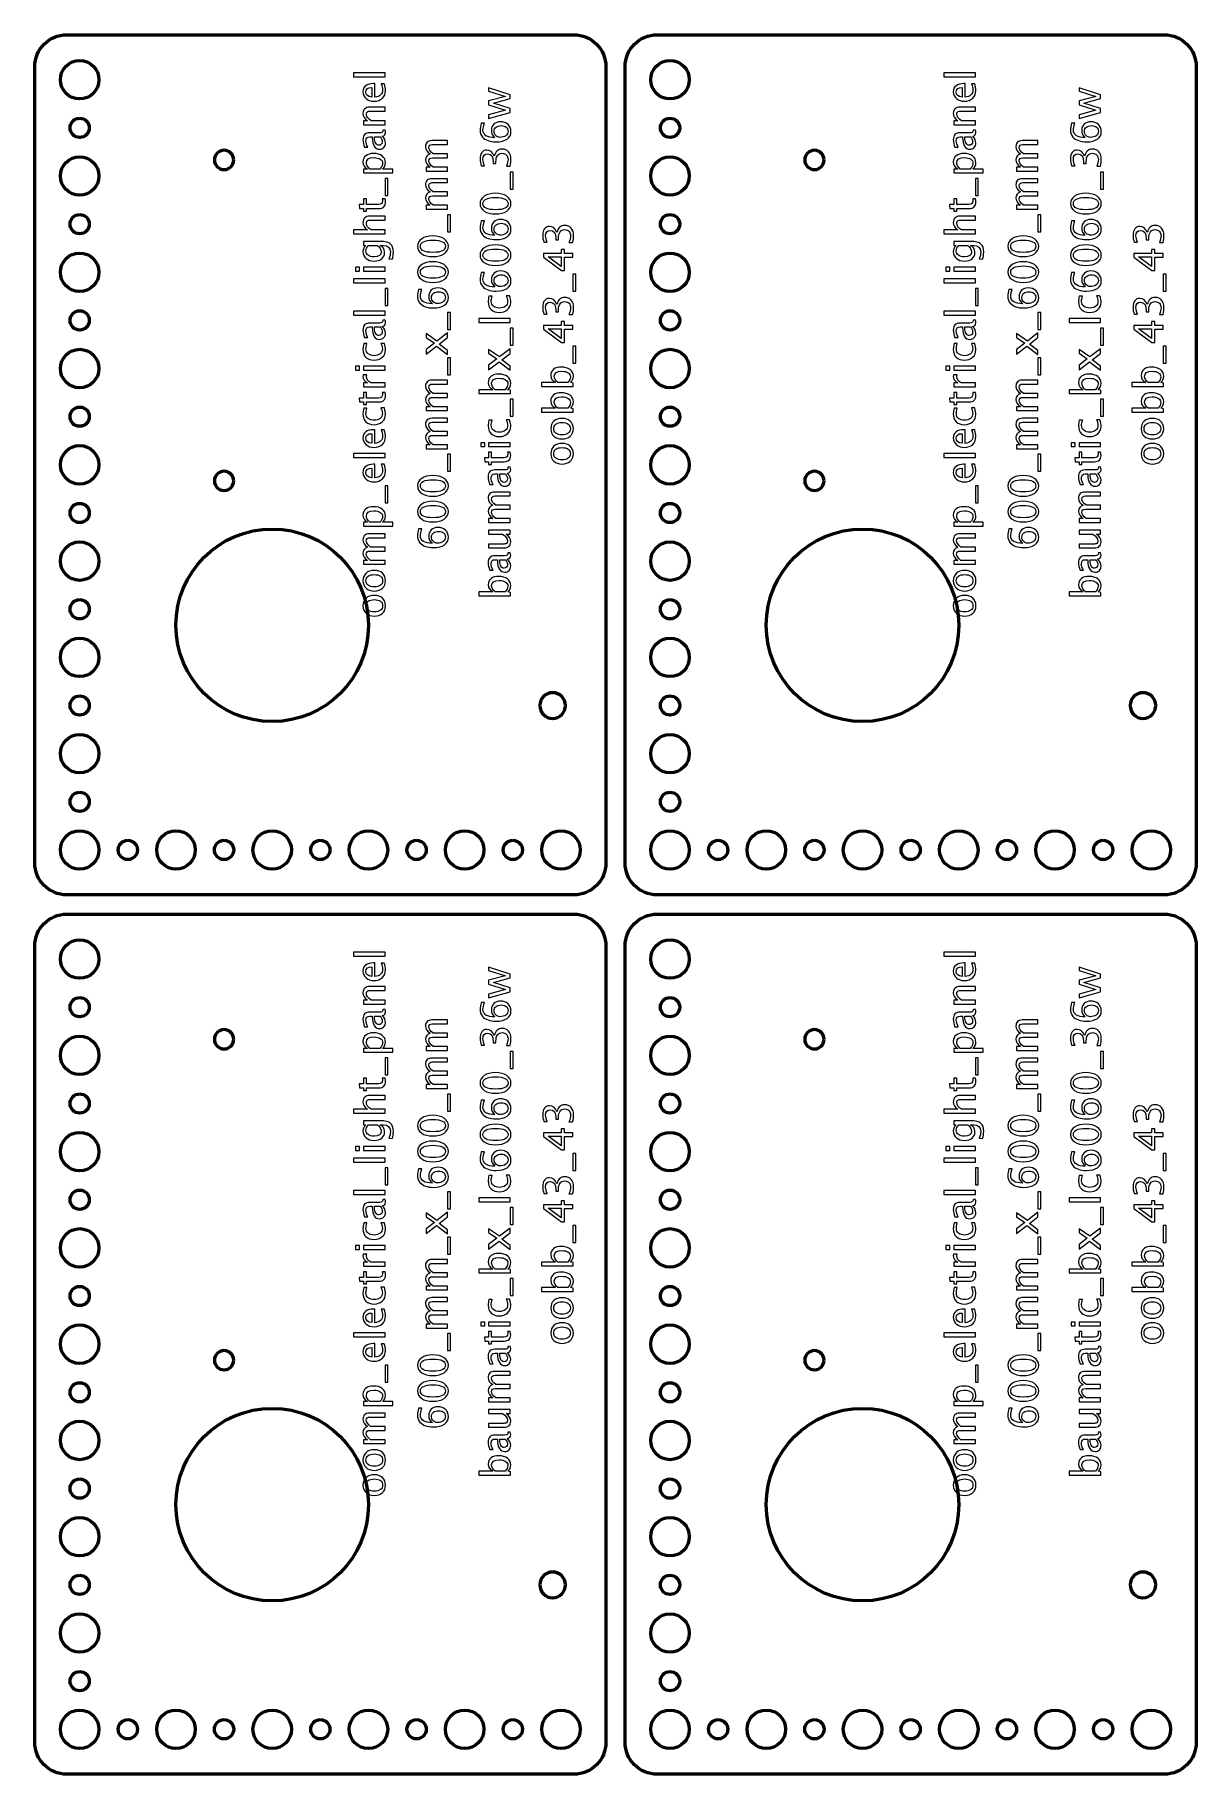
# Model space of a CAD drawing. Header units: centimetres. Extents: x -9.1 to 9.1, y -13.6 to 13.6.
import ezdxf

# ---------------------------------------------------------------- set-up
doc = ezdxf.new("R2010")
doc.units = ezdxf.units.CM
doc.header["$MEASUREMENT"] = 0
doc.layers.add('Layer 1', color=7, linetype='Continuous')

msp = doc.modelspace()

# ---------------------------------------------------------------- linework, layer by layer
at = {"layer": 'Layer 1', "lineweight": 53}
for centre, major_axis in [((-8.34999, 12.85001), (0, 0.30001)), ((0.85001, 12.85001), (0, 0.30001)), ((-8.35, 12.1), (0, 0.15)), ((0.85, 12.1), (0, 0.15)), ((-8.34999, 11.35001), (0, 0.30001)), ((0.85001, 11.35001), (0, 0.30001)), ((-8.35, 10.6), (0, 0.15)), ((0.85, 10.6), (0, 0.15)), ((-8.34999, 9.85001), (0, 0.30001)), ((0.85001, 9.85001), (0, 0.30001)), ((-8.35, 9.1), (0, 0.15)), ((0.85, 9.1), (0, 0.15)), ((-8.34999, 8.35001), (0, 0.30001)), ((0.85001, 8.35001), (0, 0.30001)), ((-8.35, 7.6), (0, 0.15)), ((0.85, 7.6), (0, 0.15)), ((-8.34999, 6.85001), (0, 0.30001)), ((0.85001, 6.85001), (0, 0.30001)), ((-8.35, 6.1), (0, 0.15)), ((0.85, 6.1), (0, 0.15)), ((-5.35, 4.35), (0, 1.5)), ((3.85, 4.35), (0, 1.5)), ((-8.34999, 5.35001), (0, 0.30001)), ((0.85001, 5.35001), (0, 0.30001)), ((-8.35, 4.6), (0, 0.15)), ((0.85, 4.6), (0, 0.15)), ((-8.34999, 3.85001), (0, 0.30001)), ((0.85001, 3.85001), (0, 0.30001)), ((-8.35, 3.1), (0, 0.15)), ((0.85, 3.1), (0, 0.15)), ((-8.34999, 2.35001), (0, 0.30001)), ((0.85001, 2.35001), (0, 0.30001)), ((-8.35, 1.6), (0, 0.15)), ((0.85, 1.6), (0, 0.15)), ((-8.34999, 0.85001), (0, 0.30001)), ((-6.84999, 0.85001), (0, 0.30001)), ((-5.34999, 0.85001), (0, 0.30001)), ((-3.84999, 0.85001), (0, 0.30001)), ((-2.34999, 0.85001), (0, 0.30001)), ((-0.84999, 0.85001), (0, 0.30001)), ((0.85001, 0.85001), (0, 0.30001)), ((2.35001, 0.85001), (0, 0.30001)), ((3.85001, 0.85001), (0, 0.30001)), ((5.35001, 0.85001), (0, 0.30001)), ((6.85001, 0.85001), (0, 0.30001)), ((8.35001, 0.85001), (0, 0.30001)), ((-7.6, 0.85), (0, 0.15)), ((-6.1, 0.85), (0, 0.15)), ((-4.6, 0.85), (0, 0.15)), ((-3.1, 0.85), (0, 0.15)), ((-1.6, 0.85), (0, 0.15)), ((1.6, 0.85), (0, 0.15)), ((3.1, 0.85), (0, 0.15)), ((4.6, 0.85), (0, 0.15)), ((6.1, 0.85), (0, 0.15)), ((7.6, 0.85), (0, 0.15)), ((-8.34999, -0.84999), (0, 0.30001)), ((0.85001, -0.84999), (0, 0.30001)), ((-8.35, -1.6), (0, 0.15)), ((0.85, -1.6), (0, 0.15)), ((-8.34999, -2.34999), (0, 0.30001)), ((0.85001, -2.34999), (0, 0.30001)), ((-8.35, -3.1), (0, 0.15)), ((0.85, -3.1), (0, 0.15)), ((-8.34999, -3.84999), (0, 0.30001)), ((0.85001, -3.84999), (0, 0.30001)), ((-8.35, -4.6), (0, 0.15)), ((0.85, -4.6), (0, 0.15)), ((-8.34999, -5.34999), (0, 0.30001)), ((0.85001, -5.34999), (0, 0.30001)), ((-8.35, -6.1), (0, 0.15)), ((0.85, -6.1), (0, 0.15)), ((-8.34999, -6.84999), (0, 0.30001)), ((0.85001, -6.84999), (0, 0.30001)), ((-8.35, -7.6), (0, 0.15)), ((0.85, -7.6), (0, 0.15)), ((-5.35, -9.35), (0, 1.5)), ((3.85, -9.35), (0, 1.5)), ((-8.34999, -8.34999), (0, 0.30001)), ((0.85001, -8.34999), (0, 0.30001)), ((-8.35, -9.1), (0, 0.15)), ((0.85, -9.1), (0, 0.15)), ((-8.34999, -9.84999), (0, 0.30001)), ((0.85001, -9.84999), (0, 0.30001)), ((-8.35, -10.6), (0, 0.15)), ((0.85, -10.6), (0, 0.15)), ((-8.34999, -11.34999), (0, 0.30001)), ((0.85001, -11.34999), (0, 0.30001)), ((-8.35, -12.1), (0, 0.15)), ((0.85, -12.1), (0, 0.15)), ((-8.34999, -12.84999), (0, 0.30001)), ((-7.6, -12.85), (0, 0.15)), ((-6.84999, -12.84999), (0, 0.30001)), ((-6.1, -12.85), (0, 0.15)), ((-5.34999, -12.84999), (0, 0.30001)), ((-4.6, -12.85), (0, 0.15)), ((-3.84999, -12.84999), (0, 0.30001)), ((-3.1, -12.85), (0, 0.15)), ((-2.34999, -12.84999), (0, 0.30001)), ((-1.6, -12.85), (0, 0.15)), ((-0.84999, -12.84999), (0, 0.30001)), ((0.85001, -12.84999), (0, 0.30001)), ((1.6, -12.85), (0, 0.15)), ((2.35001, -12.84999), (0, 0.30001)), ((3.1, -12.85), (0, 0.15)), ((3.85001, -12.84999), (0, 0.30001)), ((4.6, -12.85), (0, 0.15)), ((5.35001, -12.84999), (0, 0.30001)), ((6.1, -12.85), (0, 0.15)), ((6.85001, -12.84999), (0, 0.30001)), ((7.6, -12.85), (0, 0.15)), ((8.35001, -12.84999), (0, 0.30001))]:
    msp.add_ellipse(centre, major_axis=major_axis, ratio=1, dxfattribs=at)
for points, knots in [([(-9.05, 13.05), (-9.05, 13.05), (-9.05, 0.65), (-9.05, 0.65), (-9.05, 0.65), (-9.05, 0.37386), (-8.82614, 0.15), (-8.55, 0.15), (-8.55, 0.15), (-8.55, 0.15), (-0.65, 0.15), (-0.65, 0.15), (-0.65, 0.15), (-0.37386, 0.15), (-0.15, 0.37386), (-0.15, 0.65), (-0.15, 0.65), (-0.15, 0.65), (-0.15, 13.05), (-0.15, 13.05), (-0.15, 13.05), (-0.15, 13.32614), (-0.37386, 13.55), (-0.65, 13.55), (-0.65, 13.55), (-0.65, 13.55), (-8.55, 13.55), (-8.55, 13.55), (-8.55, 13.55), (-8.82614, 13.55), (-9.05, 13.32614), (-9.05, 13.05)], [0, 0, 0, 0, 0.11111111, 0.11111111, 0.11111111, 0.11111111, 0.22222222, 0.22222222, 0.22222222, 0.22222222, 0.33333333, 0.33333333, 0.33333333, 0.33333333, 0.44444444, 0.44444444, 0.44444444, 0.44444444, 0.55555556, 0.55555556, 0.55555556, 0.55555556, 0.66666667, 0.66666667, 0.66666667, 0.66666667, 0.77777778, 0.77777778, 0.77777778, 0.77777778, 1, 1, 1, 1]), ([(0.15, 13.05), (0.15, 13.05), (0.15, 0.65), (0.15, 0.65), (0.15, 0.65), (0.15, 0.37386), (0.37386, 0.15), (0.65, 0.15), (0.65, 0.15), (0.65, 0.15), (8.55, 0.15), (8.55, 0.15), (8.55, 0.15), (8.82614, 0.15), (9.05, 0.37386), (9.05, 0.65), (9.05, 0.65), (9.05, 0.65), (9.05, 13.05), (9.05, 13.05), (9.05, 13.05), (9.05, 13.32614), (8.82614, 13.55), (8.55, 13.55), (8.55, 13.55), (8.55, 13.55), (0.65, 13.55), (0.65, 13.55), (0.65, 13.55), (0.37386, 13.55), (0.15, 13.32614), (0.15, 13.05)], [0, 0, 0, 0, 0.11111111, 0.11111111, 0.11111111, 0.11111111, 0.22222222, 0.22222222, 0.22222222, 0.22222222, 0.33333333, 0.33333333, 0.33333333, 0.33333333, 0.44444444, 0.44444444, 0.44444444, 0.44444444, 0.55555556, 0.55555556, 0.55555556, 0.55555556, 0.66666667, 0.66666667, 0.66666667, 0.66666667, 0.77777778, 0.77777778, 0.77777778, 0.77777778, 1, 1, 1, 1]), ([(-5.95, 11.6), (-5.95, 11.51716), (-6.01716, 11.45), (-6.1, 11.45), (-6.1, 11.45), (-6.18284, 11.45), (-6.25, 11.51716), (-6.25, 11.6), (-6.25, 11.6), (-6.25, 11.68284), (-6.18284, 11.75), (-6.1, 11.75), (-6.1, 11.75), (-6.01716, 11.75), (-5.95, 11.68284), (-5.95, 11.6)], [0, 0, 0, 0, 0.2, 0.2, 0.2, 0.2, 0.4, 0.4, 0.4, 0.4, 0.6, 0.6, 0.6, 0.6, 1, 1, 1, 1]), ([(3.25, 11.6), (3.25, 11.51716), (3.18284, 11.45), (3.1, 11.45), (3.1, 11.45), (3.01716, 11.45), (2.95, 11.51716), (2.95, 11.6), (2.95, 11.6), (2.95, 11.68284), (3.01716, 11.75), (3.1, 11.75), (3.1, 11.75), (3.18284, 11.75), (3.25, 11.68284), (3.25, 11.6)], [0, 0, 0, 0, 0.2, 0.2, 0.2, 0.2, 0.4, 0.4, 0.4, 0.4, 0.6, 0.6, 0.6, 0.6, 1, 1, 1, 1]), ([(-5.95, 6.6), (-5.95, 6.51716), (-6.01716, 6.45), (-6.1, 6.45), (-6.1, 6.45), (-6.18284, 6.45), (-6.25, 6.51716), (-6.25, 6.6), (-6.25, 6.6), (-6.25, 6.68284), (-6.18284, 6.75), (-6.1, 6.75), (-6.1, 6.75), (-6.01716, 6.75), (-5.95, 6.68284), (-5.95, 6.6)], [0, 0, 0, 0, 0.2, 0.2, 0.2, 0.2, 0.4, 0.4, 0.4, 0.4, 0.6, 0.6, 0.6, 0.6, 1, 1, 1, 1]), ([(3.25, 6.6), (3.25, 6.51716), (3.18284, 6.45), (3.1, 6.45), (3.1, 6.45), (3.01716, 6.45), (2.95, 6.51716), (2.95, 6.6), (2.95, 6.6), (2.95, 6.68284), (3.01716, 6.75), (3.1, 6.75), (3.1, 6.75), (3.18284, 6.75), (3.25, 6.68284), (3.25, 6.6)], [0, 0, 0, 0, 0.2, 0.2, 0.2, 0.2, 0.4, 0.4, 0.4, 0.4, 0.6, 0.6, 0.6, 0.6, 1, 1, 1, 1]), ([(-0.98, 2.9), (-1.09046, 2.9), (-1.18, 2.98954), (-1.18, 3.1), (-1.18, 3.1), (-1.18, 3.21046), (-1.09046, 3.3), (-0.98, 3.3), (-0.98, 3.3), (-0.86954, 3.3), (-0.78, 3.21046), (-0.78, 3.1), (-0.78, 3.1), (-0.78, 2.98954), (-0.86954, 2.9), (-0.98, 2.9)], [0, 0, 0, 0, 0.2, 0.2, 0.2, 0.2, 0.4, 0.4, 0.4, 0.4, 0.6, 0.6, 0.6, 0.6, 1, 1, 1, 1]), ([(8.22, 2.9), (8.10954, 2.9), (8.02, 2.98954), (8.02, 3.1), (8.02, 3.1), (8.02, 3.21046), (8.10954, 3.3), (8.22, 3.3), (8.22, 3.3), (8.33046, 3.3), (8.42, 3.21046), (8.42, 3.1), (8.42, 3.1), (8.42, 2.98954), (8.33046, 2.9), (8.22, 2.9)], [0, 0, 0, 0, 0.2, 0.2, 0.2, 0.2, 0.4, 0.4, 0.4, 0.4, 0.6, 0.6, 0.6, 0.6, 1, 1, 1, 1]), ([(-9.05, -0.65), (-9.05, -0.65), (-9.05, -13.05), (-9.05, -13.05), (-9.05, -13.05), (-9.05, -13.32614), (-8.82614, -13.55), (-8.55, -13.55), (-8.55, -13.55), (-8.55, -13.55), (-0.65, -13.55), (-0.65, -13.55), (-0.65, -13.55), (-0.37386, -13.55), (-0.15, -13.32614), (-0.15, -13.05), (-0.15, -13.05), (-0.15, -13.05), (-0.15, -0.65), (-0.15, -0.65), (-0.15, -0.65), (-0.15, -0.37386), (-0.37386, -0.15), (-0.65, -0.15), (-0.65, -0.15), (-0.65, -0.15), (-8.55, -0.15), (-8.55, -0.15), (-8.55, -0.15), (-8.82614, -0.15), (-9.05, -0.37386), (-9.05, -0.65)], [0, 0, 0, 0, 0.11111111, 0.11111111, 0.11111111, 0.11111111, 0.22222222, 0.22222222, 0.22222222, 0.22222222, 0.33333333, 0.33333333, 0.33333333, 0.33333333, 0.44444444, 0.44444444, 0.44444444, 0.44444444, 0.55555556, 0.55555556, 0.55555556, 0.55555556, 0.66666667, 0.66666667, 0.66666667, 0.66666667, 0.77777778, 0.77777778, 0.77777778, 0.77777778, 1, 1, 1, 1]), ([(0.15, -0.65), (0.15, -0.65), (0.15, -13.05), (0.15, -13.05), (0.15, -13.05), (0.15, -13.32614), (0.37386, -13.55), (0.65, -13.55), (0.65, -13.55), (0.65, -13.55), (8.55, -13.55), (8.55, -13.55), (8.55, -13.55), (8.82614, -13.55), (9.05, -13.32614), (9.05, -13.05), (9.05, -13.05), (9.05, -13.05), (9.05, -0.65), (9.05, -0.65), (9.05, -0.65), (9.05, -0.37386), (8.82614, -0.15), (8.55, -0.15), (8.55, -0.15), (8.55, -0.15), (0.65, -0.15), (0.65, -0.15), (0.65, -0.15), (0.37386, -0.15), (0.15, -0.37386), (0.15, -0.65)], [0, 0, 0, 0, 0.11111111, 0.11111111, 0.11111111, 0.11111111, 0.22222222, 0.22222222, 0.22222222, 0.22222222, 0.33333333, 0.33333333, 0.33333333, 0.33333333, 0.44444444, 0.44444444, 0.44444444, 0.44444444, 0.55555556, 0.55555556, 0.55555556, 0.55555556, 0.66666667, 0.66666667, 0.66666667, 0.66666667, 0.77777778, 0.77777778, 0.77777778, 0.77777778, 1, 1, 1, 1]), ([(-5.95, -2.1), (-5.95, -2.18284), (-6.01716, -2.25), (-6.1, -2.25), (-6.1, -2.25), (-6.18284, -2.25), (-6.25, -2.18284), (-6.25, -2.1), (-6.25, -2.1), (-6.25, -2.01716), (-6.18284, -1.95), (-6.1, -1.95), (-6.1, -1.95), (-6.01716, -1.95), (-5.95, -2.01716), (-5.95, -2.1)], [0, 0, 0, 0, 0.2, 0.2, 0.2, 0.2, 0.4, 0.4, 0.4, 0.4, 0.6, 0.6, 0.6, 0.6, 1, 1, 1, 1]), ([(3.25, -2.1), (3.25, -2.18284), (3.18284, -2.25), (3.1, -2.25), (3.1, -2.25), (3.01716, -2.25), (2.95, -2.18284), (2.95, -2.1), (2.95, -2.1), (2.95, -2.01716), (3.01716, -1.95), (3.1, -1.95), (3.1, -1.95), (3.18284, -1.95), (3.25, -2.01716), (3.25, -2.1)], [0, 0, 0, 0, 0.2, 0.2, 0.2, 0.2, 0.4, 0.4, 0.4, 0.4, 0.6, 0.6, 0.6, 0.6, 1, 1, 1, 1]), ([(-5.95, -7.1), (-5.95, -7.18284), (-6.01716, -7.25), (-6.1, -7.25), (-6.1, -7.25), (-6.18284, -7.25), (-6.25, -7.18284), (-6.25, -7.1), (-6.25, -7.1), (-6.25, -7.01716), (-6.18284, -6.95), (-6.1, -6.95), (-6.1, -6.95), (-6.01716, -6.95), (-5.95, -7.01716), (-5.95, -7.1)], [0, 0, 0, 0, 0.2, 0.2, 0.2, 0.2, 0.4, 0.4, 0.4, 0.4, 0.6, 0.6, 0.6, 0.6, 1, 1, 1, 1]), ([(3.25, -7.1), (3.25, -7.18284), (3.18284, -7.25), (3.1, -7.25), (3.1, -7.25), (3.01716, -7.25), (2.95, -7.18284), (2.95, -7.1), (2.95, -7.1), (2.95, -7.01716), (3.01716, -6.95), (3.1, -6.95), (3.1, -6.95), (3.18284, -6.95), (3.25, -7.01716), (3.25, -7.1)], [0, 0, 0, 0, 0.2, 0.2, 0.2, 0.2, 0.4, 0.4, 0.4, 0.4, 0.6, 0.6, 0.6, 0.6, 1, 1, 1, 1]), ([(-0.98, -10.8), (-1.09046, -10.8), (-1.18, -10.71046), (-1.18, -10.6), (-1.18, -10.6), (-1.18, -10.48954), (-1.09046, -10.4), (-0.98, -10.4), (-0.98, -10.4), (-0.86954, -10.4), (-0.78, -10.48954), (-0.78, -10.6), (-0.78, -10.6), (-0.78, -10.71046), (-0.86954, -10.8), (-0.98, -10.8)], [0, 0, 0, 0, 0.2, 0.2, 0.2, 0.2, 0.4, 0.4, 0.4, 0.4, 0.6, 0.6, 0.6, 0.6, 1, 1, 1, 1]), ([(8.22, -10.8), (8.10954, -10.8), (8.02, -10.71046), (8.02, -10.6), (8.02, -10.6), (8.02, -10.48954), (8.10954, -10.4), (8.22, -10.4), (8.22, -10.4), (8.33046, -10.4), (8.42, -10.48954), (8.42, -10.6), (8.42, -10.6), (8.42, -10.71046), (8.33046, -10.8), (8.22, -10.8)], [0, 0, 0, 0, 0.2, 0.2, 0.2, 0.2, 0.4, 0.4, 0.4, 0.4, 0.6, 0.6, 0.6, 0.6, 1, 1, 1, 1])]:
    msp.add_open_spline(points, degree=3, knots=knots, dxfattribs=at)
at = {"layer": 'Layer 1', "color": 5, "lineweight": 9}
for points, knots in [([(-3.59174, 12.89514), (-3.59174, 12.89514), (-4.08133, 12.89514), (-4.08133, 12.89514), (-4.08133, 12.89514), (-4.08133, 12.89514), (-4.08133, 12.9561), (-4.08133, 12.9561), (-4.08133, 12.9561), (-4.08133, 12.9561), (-3.59174, 12.9561), (-3.59174, 12.9561), (-3.59174, 12.9561), (-3.59174, 12.9561), (-3.59174, 12.89514), (-3.59174, 12.89514)], [0, 0, 0, 0, 0.2, 0.2, 0.2, 0.2, 0.4, 0.4, 0.4, 0.4, 0.6, 0.6, 0.6, 0.6, 1, 1, 1, 1]), ([(-3.60254, 12.78837), (-3.59026, 12.74741), (-3.58412, 12.71238), (-3.58412, 12.68316), (-3.58412, 12.68316), (-3.58412, 12.63331), (-3.60063, 12.59278), (-3.63354, 12.56155), (-3.63354, 12.56155), (-3.66646, 12.53033), (-3.70911, 12.51467), (-3.7616, 12.51467), (-3.7616, 12.51467), (-3.81251, 12.51467), (-3.85431, 12.52843), (-3.88702, 12.55605), (-3.88702, 12.55605), (-3.91961, 12.58367), (-3.93591, 12.61902), (-3.93591, 12.6621), (-3.93591, 12.6621), (-3.93591, 12.70285), (-3.92141, 12.73439), (-3.89241, 12.75662), (-3.89241, 12.75662), (-3.86341, 12.77884), (-3.82235, 12.78995), (-3.76912, 12.78995), (-3.76912, 12.78995), (-3.76912, 12.78995), (-3.75049, 12.78964), (-3.75049, 12.78964), (-3.75049, 12.78964), (-3.75049, 12.78964), (-3.75049, 12.5769), (-3.75049, 12.5769), (-3.75049, 12.5769), (-3.67006, 12.58579), (-3.62984, 12.62505), (-3.62984, 12.69459), (-3.62984, 12.69459), (-3.62984, 12.7201), (-3.63704, 12.75132), (-3.65143, 12.78837), (-3.65143, 12.78837), (-3.65143, 12.78837), (-3.60254, 12.78837), (-3.60254, 12.78837)], [0, 0, 0, 0, 0.07692308, 0.07692308, 0.07692308, 0.07692308, 0.15384615, 0.15384615, 0.15384615, 0.15384615, 0.23076923, 0.23076923, 0.23076923, 0.23076923, 0.30769231, 0.30769231, 0.30769231, 0.30769231, 0.38461538, 0.38461538, 0.38461538, 0.38461538, 0.46153846, 0.46153846, 0.46153846, 0.46153846, 0.53846154, 0.53846154, 0.53846154, 0.53846154, 0.61538462, 0.61538462, 0.61538462, 0.61538462, 0.69230769, 0.69230769, 0.69230769, 0.69230769, 0.76923077, 0.76923077, 0.76923077, 0.76923077, 0.84615385, 0.84615385, 0.84615385, 0.84615385, 1, 1, 1, 1]), ([(5.60826, 12.89514), (5.60826, 12.89514), (5.11867, 12.89514), (5.11867, 12.89514), (5.11867, 12.89514), (5.11867, 12.89514), (5.11867, 12.9561), (5.11867, 12.9561), (5.11867, 12.9561), (5.11867, 12.9561), (5.60826, 12.9561), (5.60826, 12.9561), (5.60826, 12.9561), (5.60826, 12.9561), (5.60826, 12.89514), (5.60826, 12.89514)], [0, 0, 0, 0, 0.2, 0.2, 0.2, 0.2, 0.4, 0.4, 0.4, 0.4, 0.6, 0.6, 0.6, 0.6, 1, 1, 1, 1]), ([(5.59746, 12.78837), (5.60974, 12.74741), (5.61588, 12.71238), (5.61588, 12.68316), (5.61588, 12.68316), (5.61588, 12.63331), (5.59937, 12.59278), (5.56646, 12.56155), (5.56646, 12.56155), (5.53354, 12.53033), (5.49089, 12.51467), (5.4384, 12.51467), (5.4384, 12.51467), (5.38749, 12.51467), (5.34569, 12.52843), (5.31298, 12.55605), (5.31298, 12.55605), (5.28039, 12.58367), (5.26409, 12.61902), (5.26409, 12.6621), (5.26409, 12.6621), (5.26409, 12.70285), (5.27859, 12.73439), (5.30759, 12.75662), (5.30759, 12.75662), (5.33659, 12.77884), (5.37765, 12.78995), (5.43088, 12.78995), (5.43088, 12.78995), (5.43088, 12.78995), (5.44951, 12.78964), (5.44951, 12.78964), (5.44951, 12.78964), (5.44951, 12.78964), (5.44951, 12.5769), (5.44951, 12.5769), (5.44951, 12.5769), (5.52994, 12.58579), (5.57016, 12.62505), (5.57016, 12.69459), (5.57016, 12.69459), (5.57016, 12.7201), (5.56296, 12.75132), (5.54857, 12.78837), (5.54857, 12.78837), (5.54857, 12.78837), (5.59746, 12.78837), (5.59746, 12.78837)], [0, 0, 0, 0, 0.07692308, 0.07692308, 0.07692308, 0.07692308, 0.15384615, 0.15384615, 0.15384615, 0.15384615, 0.23076923, 0.23076923, 0.23076923, 0.23076923, 0.30769231, 0.30769231, 0.30769231, 0.30769231, 0.38461538, 0.38461538, 0.38461538, 0.38461538, 0.46153846, 0.46153846, 0.46153846, 0.46153846, 0.53846154, 0.53846154, 0.53846154, 0.53846154, 0.61538462, 0.61538462, 0.61538462, 0.61538462, 0.69230769, 0.69230769, 0.69230769, 0.69230769, 0.76923077, 0.76923077, 0.76923077, 0.76923077, 0.84615385, 0.84615385, 0.84615385, 0.84615385, 1, 1, 1, 1]), ([(-3.79621, 12.58008), (-3.79621, 12.58008), (-3.79621, 12.72868), (-3.79621, 12.72868), (-3.79621, 12.72868), (-3.85886, 12.72868), (-3.89019, 12.70529), (-3.89019, 12.6586), (-3.89019, 12.6586), (-3.89019, 12.61161), (-3.85886, 12.58547), (-3.79621, 12.58008)], [0, 0, 0, 0, 0.25, 0.25, 0.25, 0.25, 0.5, 0.5, 0.5, 0.5, 1, 1, 1, 1]), ([(-1.64018, 12.3412), (-1.64018, 12.3412), (-1.97673, 12.24468), (-1.97673, 12.24468), (-1.97673, 12.24468), (-1.97673, 12.24468), (-1.97673, 12.30416), (-1.97673, 12.30416), (-1.97673, 12.30416), (-1.97673, 12.30416), (-1.71543, 12.37814), (-1.71543, 12.37814), (-1.71543, 12.37814), (-1.71543, 12.37814), (-1.97673, 12.45793), (-1.97673, 12.45793), (-1.97673, 12.45793), (-1.97673, 12.45793), (-1.97673, 12.5189), (-1.97673, 12.5189), (-1.97673, 12.5189), (-1.97673, 12.5189), (-1.71585, 12.58907), (-1.71585, 12.58907), (-1.71585, 12.58907), (-1.71585, 12.58907), (-1.97673, 12.67395), (-1.97673, 12.67395), (-1.97673, 12.67395), (-1.97673, 12.67395), (-1.97673, 12.72602), (-1.97673, 12.72602), (-1.97673, 12.72602), (-1.97673, 12.72602), (-1.64018, 12.61617), (-1.64018, 12.61617), (-1.64018, 12.61617), (-1.64018, 12.61617), (-1.64018, 12.55521), (-1.64018, 12.55521), (-1.64018, 12.55521), (-1.64018, 12.55521), (-1.90265, 12.48303), (-1.90265, 12.48303), (-1.90265, 12.48303), (-1.90265, 12.48303), (-1.64018, 12.40216), (-1.64018, 12.40216), (-1.64018, 12.40216), (-1.64018, 12.40216), (-1.64018, 12.3412), (-1.64018, 12.3412)], [0, 0, 0, 0, 0.07142857, 0.07142857, 0.07142857, 0.07142857, 0.14285714, 0.14285714, 0.14285714, 0.14285714, 0.21428571, 0.21428571, 0.21428571, 0.21428571, 0.28571429, 0.28571429, 0.28571429, 0.28571429, 0.35714286, 0.35714286, 0.35714286, 0.35714286, 0.42857143, 0.42857143, 0.42857143, 0.42857143, 0.5, 0.5, 0.5, 0.5, 0.57142857, 0.57142857, 0.57142857, 0.57142857, 0.64285714, 0.64285714, 0.64285714, 0.64285714, 0.71428571, 0.71428571, 0.71428571, 0.71428571, 0.78571429, 0.78571429, 0.78571429, 0.78571429, 0.85714286, 0.85714286, 0.85714286, 0.85714286, 1, 1, 1, 1]), ([(5.40379, 12.58008), (5.40379, 12.58008), (5.40379, 12.72868), (5.40379, 12.72868), (5.40379, 12.72868), (5.34114, 12.72868), (5.30981, 12.70529), (5.30981, 12.6586), (5.30981, 12.6586), (5.30981, 12.61161), (5.34114, 12.58547), (5.40379, 12.58008)], [0, 0, 0, 0, 0.25, 0.25, 0.25, 0.25, 0.5, 0.5, 0.5, 0.5, 1, 1, 1, 1]), ([(7.55982, 12.3412), (7.55982, 12.3412), (7.22327, 12.24468), (7.22327, 12.24468), (7.22327, 12.24468), (7.22327, 12.24468), (7.22327, 12.30416), (7.22327, 12.30416), (7.22327, 12.30416), (7.22327, 12.30416), (7.48457, 12.37814), (7.48457, 12.37814), (7.48457, 12.37814), (7.48457, 12.37814), (7.22327, 12.45793), (7.22327, 12.45793), (7.22327, 12.45793), (7.22327, 12.45793), (7.22327, 12.5189), (7.22327, 12.5189), (7.22327, 12.5189), (7.22327, 12.5189), (7.48415, 12.58907), (7.48415, 12.58907), (7.48415, 12.58907), (7.48415, 12.58907), (7.22327, 12.67395), (7.22327, 12.67395), (7.22327, 12.67395), (7.22327, 12.67395), (7.22327, 12.72602), (7.22327, 12.72602), (7.22327, 12.72602), (7.22327, 12.72602), (7.55982, 12.61617), (7.55982, 12.61617), (7.55982, 12.61617), (7.55982, 12.61617), (7.55982, 12.55521), (7.55982, 12.55521), (7.55982, 12.55521), (7.55982, 12.55521), (7.29735, 12.48303), (7.29735, 12.48303), (7.29735, 12.48303), (7.29735, 12.48303), (7.55982, 12.40216), (7.55982, 12.40216), (7.55982, 12.40216), (7.55982, 12.40216), (7.55982, 12.3412), (7.55982, 12.3412)], [0, 0, 0, 0, 0.07142857, 0.07142857, 0.07142857, 0.07142857, 0.14285714, 0.14285714, 0.14285714, 0.14285714, 0.21428571, 0.21428571, 0.21428571, 0.21428571, 0.28571429, 0.28571429, 0.28571429, 0.28571429, 0.35714286, 0.35714286, 0.35714286, 0.35714286, 0.42857143, 0.42857143, 0.42857143, 0.42857143, 0.5, 0.5, 0.5, 0.5, 0.57142857, 0.57142857, 0.57142857, 0.57142857, 0.64285714, 0.64285714, 0.64285714, 0.64285714, 0.71428571, 0.71428571, 0.71428571, 0.71428571, 0.78571429, 0.78571429, 0.78571429, 0.78571429, 0.85714286, 0.85714286, 0.85714286, 0.85714286, 1, 1, 1, 1]), ([(-3.59174, 12.14722), (-3.59174, 12.14722), (-3.92829, 12.14722), (-3.92829, 12.14722), (-3.92829, 12.14722), (-3.92829, 12.14722), (-3.92829, 12.20818), (-3.92829, 12.20818), (-3.92829, 12.20818), (-3.92829, 12.20818), (-3.86468, 12.20818), (-3.86468, 12.20818), (-3.86468, 12.20818), (-3.91178, 12.24046), (-3.93528, 12.28004), (-3.93528, 12.32683), (-3.93528, 12.32683), (-3.93528, 12.35625), (-3.92607, 12.37964), (-3.90755, 12.39689), (-3.90755, 12.39689), (-3.88913, 12.41414), (-3.86426, 12.42282), (-3.83315, 12.42282), (-3.83315, 12.42282), (-3.83315, 12.42282), (-3.59174, 12.42282), (-3.59174, 12.42282), (-3.59174, 12.42282), (-3.59174, 12.42282), (-3.59174, 12.36186), (-3.59174, 12.36186), (-3.59174, 12.36186), (-3.59174, 12.36186), (-3.81325, 12.36186), (-3.81325, 12.36186), (-3.81325, 12.36186), (-3.83823, 12.36186), (-3.85601, 12.35816), (-3.86659, 12.35085), (-3.86659, 12.35085), (-3.87728, 12.34345), (-3.88257, 12.33127), (-3.88257, 12.31424), (-3.88257, 12.31424), (-3.88257, 12.27676), (-3.85812, 12.24141), (-3.80923, 12.20818), (-3.80923, 12.20818), (-3.80923, 12.20818), (-3.59174, 12.20818), (-3.59174, 12.20818), (-3.59174, 12.20818), (-3.59174, 12.20818), (-3.59174, 12.14722), (-3.59174, 12.14722)], [0, 0, 0, 0, 0.06666667, 0.06666667, 0.06666667, 0.06666667, 0.13333333, 0.13333333, 0.13333333, 0.13333333, 0.2, 0.2, 0.2, 0.2, 0.26666667, 0.26666667, 0.26666667, 0.26666667, 0.33333333, 0.33333333, 0.33333333, 0.33333333, 0.4, 0.4, 0.4, 0.4, 0.46666667, 0.46666667, 0.46666667, 0.46666667, 0.53333333, 0.53333333, 0.53333333, 0.53333333, 0.6, 0.6, 0.6, 0.6, 0.66666667, 0.66666667, 0.66666667, 0.66666667, 0.73333333, 0.73333333, 0.73333333, 0.73333333, 0.8, 0.8, 0.8, 0.8, 0.86666667, 0.86666667, 0.86666667, 0.86666667, 1, 1, 1, 1]), ([(-1.87809, 11.94856), (-1.91588, 11.97777), (-1.93482, 12.01449), (-1.93482, 12.05874), (-1.93482, 12.05874), (-1.93482, 12.09885), (-1.92159, 12.13166), (-1.89503, 12.15727), (-1.89503, 12.15727), (-1.86846, 12.18278), (-1.83438, 12.19559), (-1.79279, 12.19559), (-1.79279, 12.19559), (-1.74506, 12.19559), (-1.7058, 12.1813), (-1.675, 12.15262), (-1.675, 12.15262), (-1.6442, 12.12394), (-1.62875, 12.08753), (-1.62875, 12.04318), (-1.62875, 12.04318), (-1.62875, 11.9928), (-1.64918, 11.95322), (-1.68992, 11.92475), (-1.68992, 11.92475), (-1.73077, 11.89617), (-1.78729, 11.88189), (-1.85936, 11.88189), (-1.85936, 11.88189), (-1.95652, 11.88189), (-2.02774, 11.90686), (-2.07325, 11.95671), (-2.07325, 11.95671), (-2.09823, 11.9838), (-2.11072, 12.02127), (-2.11072, 12.06901), (-2.11072, 12.06901), (-2.11072, 12.09674), (-2.105, 12.13113), (-2.09357, 12.17209), (-2.09357, 12.17209), (-2.09357, 12.17209), (-2.04023, 12.17209), (-2.04023, 12.17209), (-2.04023, 12.17209), (-2.05674, 12.1288), (-2.065, 12.09324), (-2.065, 12.0653), (-2.065, 12.0653), (-2.065, 11.98751), (-2.00266, 11.94856), (-1.87809, 11.94856)], [0, 0, 0, 0, 0.07142857, 0.07142857, 0.07142857, 0.07142857, 0.14285714, 0.14285714, 0.14285714, 0.14285714, 0.21428571, 0.21428571, 0.21428571, 0.21428571, 0.28571429, 0.28571429, 0.28571429, 0.28571429, 0.35714286, 0.35714286, 0.35714286, 0.35714286, 0.42857143, 0.42857143, 0.42857143, 0.42857143, 0.5, 0.5, 0.5, 0.5, 0.57142857, 0.57142857, 0.57142857, 0.57142857, 0.64285714, 0.64285714, 0.64285714, 0.64285714, 0.71428571, 0.71428571, 0.71428571, 0.71428571, 0.78571429, 0.78571429, 0.78571429, 0.78571429, 0.85714286, 0.85714286, 0.85714286, 0.85714286, 1, 1, 1, 1]), ([(5.60826, 12.14722), (5.60826, 12.14722), (5.27171, 12.14722), (5.27171, 12.14722), (5.27171, 12.14722), (5.27171, 12.14722), (5.27171, 12.20818), (5.27171, 12.20818), (5.27171, 12.20818), (5.27171, 12.20818), (5.33532, 12.20818), (5.33532, 12.20818), (5.33532, 12.20818), (5.28822, 12.24046), (5.26472, 12.28004), (5.26472, 12.32683), (5.26472, 12.32683), (5.26472, 12.35625), (5.27393, 12.37964), (5.29245, 12.39689), (5.29245, 12.39689), (5.31087, 12.41414), (5.33574, 12.42282), (5.36685, 12.42282), (5.36685, 12.42282), (5.36685, 12.42282), (5.60826, 12.42282), (5.60826, 12.42282), (5.60826, 12.42282), (5.60826, 12.42282), (5.60826, 12.36186), (5.60826, 12.36186), (5.60826, 12.36186), (5.60826, 12.36186), (5.38675, 12.36186), (5.38675, 12.36186), (5.38675, 12.36186), (5.36177, 12.36186), (5.34399, 12.35816), (5.33341, 12.35085), (5.33341, 12.35085), (5.32272, 12.34345), (5.31743, 12.33127), (5.31743, 12.31424), (5.31743, 12.31424), (5.31743, 12.27676), (5.34188, 12.24141), (5.39077, 12.20818), (5.39077, 12.20818), (5.39077, 12.20818), (5.60826, 12.20818), (5.60826, 12.20818), (5.60826, 12.20818), (5.60826, 12.20818), (5.60826, 12.14722), (5.60826, 12.14722)], [0, 0, 0, 0, 0.06666667, 0.06666667, 0.06666667, 0.06666667, 0.13333333, 0.13333333, 0.13333333, 0.13333333, 0.2, 0.2, 0.2, 0.2, 0.26666667, 0.26666667, 0.26666667, 0.26666667, 0.33333333, 0.33333333, 0.33333333, 0.33333333, 0.4, 0.4, 0.4, 0.4, 0.46666667, 0.46666667, 0.46666667, 0.46666667, 0.53333333, 0.53333333, 0.53333333, 0.53333333, 0.6, 0.6, 0.6, 0.6, 0.66666667, 0.66666667, 0.66666667, 0.66666667, 0.73333333, 0.73333333, 0.73333333, 0.73333333, 0.8, 0.8, 0.8, 0.8, 0.86666667, 0.86666667, 0.86666667, 0.86666667, 1, 1, 1, 1]), ([(7.32191, 11.94856), (7.28412, 11.97777), (7.26518, 12.01449), (7.26518, 12.05874), (7.26518, 12.05874), (7.26518, 12.09885), (7.27841, 12.13166), (7.30497, 12.15727), (7.30497, 12.15727), (7.33154, 12.18278), (7.36562, 12.19559), (7.40721, 12.19559), (7.40721, 12.19559), (7.45494, 12.19559), (7.4942, 12.1813), (7.525, 12.15262), (7.525, 12.15262), (7.5558, 12.12394), (7.57125, 12.08753), (7.57125, 12.04318), (7.57125, 12.04318), (7.57125, 11.9928), (7.55082, 11.95322), (7.51008, 11.92475), (7.51008, 11.92475), (7.46923, 11.89617), (7.41271, 11.88189), (7.34064, 11.88189), (7.34064, 11.88189), (7.24348, 11.88189), (7.17226, 11.90686), (7.12675, 11.95671), (7.12675, 11.95671), (7.10177, 11.9838), (7.08928, 12.02127), (7.08928, 12.06901), (7.08928, 12.06901), (7.08928, 12.09674), (7.095, 12.13113), (7.10643, 12.17209), (7.10643, 12.17209), (7.10643, 12.17209), (7.15977, 12.17209), (7.15977, 12.17209), (7.15977, 12.17209), (7.14326, 12.1288), (7.135, 12.09324), (7.135, 12.0653), (7.135, 12.0653), (7.135, 11.98751), (7.19734, 11.94856), (7.32191, 11.94856)], [0, 0, 0, 0, 0.07142857, 0.07142857, 0.07142857, 0.07142857, 0.14285714, 0.14285714, 0.14285714, 0.14285714, 0.21428571, 0.21428571, 0.21428571, 0.21428571, 0.28571429, 0.28571429, 0.28571429, 0.28571429, 0.35714286, 0.35714286, 0.35714286, 0.35714286, 0.42857143, 0.42857143, 0.42857143, 0.42857143, 0.5, 0.5, 0.5, 0.5, 0.57142857, 0.57142857, 0.57142857, 0.57142857, 0.64285714, 0.64285714, 0.64285714, 0.64285714, 0.71428571, 0.71428571, 0.71428571, 0.71428571, 0.78571429, 0.78571429, 0.78571429, 0.78571429, 0.85714286, 0.85714286, 0.85714286, 0.85714286, 1, 1, 1, 1]), ([(-3.6346, 11.97006), (-3.60095, 11.93343), (-3.58412, 11.89819), (-3.58412, 11.86432), (-3.58412, 11.86432), (-3.58412, 11.83649), (-3.5928, 11.81331), (-3.61026, 11.795), (-3.61026, 11.795), (-3.62772, 11.77659), (-3.64974, 11.76738), (-3.6763, 11.76738), (-3.6763, 11.76738), (-3.71303, 11.76738), (-3.74128, 11.78283), (-3.76097, 11.81374), (-3.76097, 11.81374), (-3.78065, 11.84464), (-3.7905, 11.88898), (-3.7905, 11.94677), (-3.7905, 11.94677), (-3.7905, 11.94677), (-3.7905, 11.96107), (-3.7905, 11.96107), (-3.7905, 11.96107), (-3.7905, 11.96107), (-3.83103, 11.96107), (-3.83103, 11.96107), (-3.83103, 11.96107), (-3.87008, 11.96107), (-3.88956, 11.94074), (-3.88956, 11.89999), (-3.88956, 11.89999), (-3.88956, 11.86845), (-3.87961, 11.83395), (-3.85971, 11.79659), (-3.85971, 11.79659), (-3.85971, 11.79659), (-3.90988, 11.79659), (-3.90988, 11.79659), (-3.90988, 11.79659), (-3.92681, 11.83765), (-3.93528, 11.87639), (-3.93528, 11.91269), (-3.93528, 11.91269), (-3.93528, 11.95005), (-3.92681, 11.97768), (-3.90977, 11.99536), (-3.90977, 11.99536), (-3.89273, 12.01314), (-3.86648, 12.02203), (-3.83103, 12.02203), (-3.83103, 12.02203), (-3.83103, 12.02203), (-3.67895, 12.02203), (-3.67895, 12.02203), (-3.67895, 12.02203), (-3.64413, 12.02203), (-3.62667, 12.03271), (-3.62667, 12.0542), (-3.62667, 12.0542), (-3.62667, 12.05684), (-3.62709, 12.06076), (-3.62794, 12.06595), (-3.62794, 12.06595), (-3.62794, 12.06595), (-3.59407, 12.07029), (-3.59407, 12.07029), (-3.59407, 12.07029), (-3.5874, 12.05642), (-3.58412, 12.04118), (-3.58412, 12.02446), (-3.58412, 12.02446), (-3.58412, 11.99599), (-3.60095, 11.97789), (-3.6346, 11.97006)], [0, 0, 0, 0, 0.05, 0.05, 0.05, 0.05, 0.1, 0.1, 0.1, 0.1, 0.15, 0.15, 0.15, 0.15, 0.2, 0.2, 0.2, 0.2, 0.25, 0.25, 0.25, 0.25, 0.3, 0.3, 0.3, 0.3, 0.35, 0.35, 0.35, 0.35, 0.4, 0.4, 0.4, 0.4, 0.45, 0.45, 0.45, 0.45, 0.5, 0.5, 0.5, 0.5, 0.55, 0.55, 0.55, 0.55, 0.6, 0.6, 0.6, 0.6, 0.65, 0.65, 0.65, 0.65, 0.7, 0.7, 0.7, 0.7, 0.75, 0.75, 0.75, 0.75, 0.8, 0.8, 0.8, 0.8, 0.85, 0.85, 0.85, 0.85, 0.9, 0.9, 0.9, 0.9, 1, 1, 1, 1]), ([(-3.66783, 11.96107), (-3.66783, 11.96107), (-3.7543, 11.96107), (-3.7543, 11.96107), (-3.7543, 11.96107), (-3.7543, 11.96107), (-3.75494, 11.94148), (-3.75494, 11.94148), (-3.75494, 11.94148), (-3.75494, 11.90761), (-3.74869, 11.8803), (-3.7362, 11.85946), (-3.7362, 11.85946), (-3.72361, 11.83871), (-3.70699, 11.82834), (-3.68625, 11.82834), (-3.68625, 11.82834), (-3.67175, 11.82834), (-3.65947, 11.83353), (-3.64942, 11.84379), (-3.64942, 11.84379), (-3.63937, 11.85416), (-3.63429, 11.86676), (-3.63429, 11.88168), (-3.63429, 11.88168), (-3.63429, 11.90708), (-3.6455, 11.93354), (-3.66783, 11.96107)], [0, 0, 0, 0, 0.125, 0.125, 0.125, 0.125, 0.25, 0.25, 0.25, 0.25, 0.375, 0.375, 0.375, 0.375, 0.5, 0.5, 0.5, 0.5, 0.625, 0.625, 0.625, 0.625, 0.75, 0.75, 0.75, 0.75, 1, 1, 1, 1]), ([(-1.78073, 12.13463), (-1.8147, 12.13463), (-1.84158, 12.12679), (-1.86137, 12.11102), (-1.86137, 12.11102), (-1.88116, 12.09526), (-1.89101, 12.07367), (-1.89101, 12.04624), (-1.89101, 12.04624), (-1.89101, 12.0201), (-1.88233, 11.99777), (-1.86486, 11.97915), (-1.86486, 11.97915), (-1.84751, 11.96041), (-1.82655, 11.9511), (-1.80211, 11.9511), (-1.80211, 11.9511), (-1.76358, 11.9511), (-1.73268, 11.95999), (-1.7094, 11.97766), (-1.7094, 11.97766), (-1.68611, 11.99544), (-1.67447, 12.01894), (-1.67447, 12.04815), (-1.67447, 12.04815), (-1.67447, 12.07472), (-1.684, 12.09578), (-1.70305, 12.11134), (-1.70305, 12.11134), (-1.7221, 12.1269), (-1.74802, 12.13463), (-1.78073, 12.13463)], [0, 0, 0, 0, 0.11111111, 0.11111111, 0.11111111, 0.11111111, 0.22222222, 0.22222222, 0.22222222, 0.22222222, 0.33333333, 0.33333333, 0.33333333, 0.33333333, 0.44444444, 0.44444444, 0.44444444, 0.44444444, 0.55555556, 0.55555556, 0.55555556, 0.55555556, 0.66666667, 0.66666667, 0.66666667, 0.66666667, 0.77777778, 0.77777778, 0.77777778, 0.77777778, 1, 1, 1, 1]), ([(5.5654, 11.97006), (5.59905, 11.93343), (5.61588, 11.89819), (5.61588, 11.86432), (5.61588, 11.86432), (5.61588, 11.83649), (5.6072, 11.81331), (5.58974, 11.795), (5.58974, 11.795), (5.57228, 11.77659), (5.55026, 11.76738), (5.5237, 11.76738), (5.5237, 11.76738), (5.48697, 11.76738), (5.45872, 11.78283), (5.43903, 11.81374), (5.43903, 11.81374), (5.41935, 11.84464), (5.4095, 11.88898), (5.4095, 11.94677), (5.4095, 11.94677), (5.4095, 11.94677), (5.4095, 11.96107), (5.4095, 11.96107), (5.4095, 11.96107), (5.4095, 11.96107), (5.36897, 11.96107), (5.36897, 11.96107), (5.36897, 11.96107), (5.32992, 11.96107), (5.31044, 11.94074), (5.31044, 11.89999), (5.31044, 11.89999), (5.31044, 11.86845), (5.32039, 11.83395), (5.34029, 11.79659), (5.34029, 11.79659), (5.34029, 11.79659), (5.29012, 11.79659), (5.29012, 11.79659), (5.29012, 11.79659), (5.27319, 11.83765), (5.26472, 11.87639), (5.26472, 11.91269), (5.26472, 11.91269), (5.26472, 11.95005), (5.27319, 11.97768), (5.29023, 11.99536), (5.29023, 11.99536), (5.30727, 12.01314), (5.33352, 12.02203), (5.36897, 12.02203), (5.36897, 12.02203), (5.36897, 12.02203), (5.52105, 12.02203), (5.52105, 12.02203), (5.52105, 12.02203), (5.55587, 12.02203), (5.57333, 12.03271), (5.57333, 12.0542), (5.57333, 12.0542), (5.57333, 12.05684), (5.57291, 12.06076), (5.57206, 12.06595), (5.57206, 12.06595), (5.57206, 12.06595), (5.60593, 12.07029), (5.60593, 12.07029), (5.60593, 12.07029), (5.6126, 12.05642), (5.61588, 12.04118), (5.61588, 12.02446), (5.61588, 12.02446), (5.61588, 11.99599), (5.59905, 11.97789), (5.5654, 11.97006)], [0, 0, 0, 0, 0.05, 0.05, 0.05, 0.05, 0.1, 0.1, 0.1, 0.1, 0.15, 0.15, 0.15, 0.15, 0.2, 0.2, 0.2, 0.2, 0.25, 0.25, 0.25, 0.25, 0.3, 0.3, 0.3, 0.3, 0.35, 0.35, 0.35, 0.35, 0.4, 0.4, 0.4, 0.4, 0.45, 0.45, 0.45, 0.45, 0.5, 0.5, 0.5, 0.5, 0.55, 0.55, 0.55, 0.55, 0.6, 0.6, 0.6, 0.6, 0.65, 0.65, 0.65, 0.65, 0.7, 0.7, 0.7, 0.7, 0.75, 0.75, 0.75, 0.75, 0.8, 0.8, 0.8, 0.8, 0.85, 0.85, 0.85, 0.85, 0.9, 0.9, 0.9, 0.9, 1, 1, 1, 1]), ([(5.53217, 11.96107), (5.53217, 11.96107), (5.4457, 11.96107), (5.4457, 11.96107), (5.4457, 11.96107), (5.4457, 11.96107), (5.44506, 11.94148), (5.44506, 11.94148), (5.44506, 11.94148), (5.44506, 11.90761), (5.45131, 11.8803), (5.4638, 11.85946), (5.4638, 11.85946), (5.47639, 11.83871), (5.49301, 11.82834), (5.51375, 11.82834), (5.51375, 11.82834), (5.52825, 11.82834), (5.54053, 11.83353), (5.55058, 11.84379), (5.55058, 11.84379), (5.56063, 11.85416), (5.56571, 11.86676), (5.56571, 11.88168), (5.56571, 11.88168), (5.56571, 11.90708), (5.5545, 11.93354), (5.53217, 11.96107)], [0, 0, 0, 0, 0.125, 0.125, 0.125, 0.125, 0.25, 0.25, 0.25, 0.25, 0.375, 0.375, 0.375, 0.375, 0.5, 0.5, 0.5, 0.5, 0.625, 0.625, 0.625, 0.625, 0.75, 0.75, 0.75, 0.75, 1, 1, 1, 1]), ([(7.41927, 12.13463), (7.3853, 12.13463), (7.35842, 12.12679), (7.33863, 12.11102), (7.33863, 12.11102), (7.31884, 12.09526), (7.30899, 12.07367), (7.30899, 12.04624), (7.30899, 12.04624), (7.30899, 12.0201), (7.31767, 11.99777), (7.33514, 11.97915), (7.33514, 11.97915), (7.35249, 11.96041), (7.37345, 11.9511), (7.39789, 11.9511), (7.39789, 11.9511), (7.43642, 11.9511), (7.46732, 11.95999), (7.4906, 11.97766), (7.4906, 11.97766), (7.51389, 11.99544), (7.52553, 12.01894), (7.52553, 12.04815), (7.52553, 12.04815), (7.52553, 12.07472), (7.516, 12.09578), (7.49695, 12.11134), (7.49695, 12.11134), (7.4779, 12.1269), (7.45198, 12.13463), (7.41927, 12.13463)], [0, 0, 0, 0, 0.11111111, 0.11111111, 0.11111111, 0.11111111, 0.22222222, 0.22222222, 0.22222222, 0.22222222, 0.33333333, 0.33333333, 0.33333333, 0.33333333, 0.44444444, 0.44444444, 0.44444444, 0.44444444, 0.55555556, 0.55555556, 0.55555556, 0.55555556, 0.66666667, 0.66666667, 0.66666667, 0.66666667, 0.77777778, 0.77777778, 0.77777778, 0.77777778, 1, 1, 1, 1]), ([(-3.46918, 11.39695), (-3.46918, 11.39695), (-3.92829, 11.39695), (-3.92829, 11.39695), (-3.92829, 11.39695), (-3.92829, 11.39695), (-3.92829, 11.45791), (-3.92829, 11.45791), (-3.92829, 11.45791), (-3.92829, 11.45791), (-3.86468, 11.45791), (-3.86468, 11.45791), (-3.86468, 11.45791), (-3.91178, 11.48289), (-3.93528, 11.52046), (-3.93528, 11.57053), (-3.93528, 11.57053), (-3.93528, 11.61106), (-3.92056, 11.64292), (-3.89104, 11.6662), (-3.89104, 11.6662), (-3.86151, 11.68948), (-3.82119, 11.70113), (-3.77007, 11.70113), (-3.77007, 11.70113), (-3.7144, 11.70113), (-3.66942, 11.6879), (-3.63534, 11.66154), (-3.63534, 11.66154), (-3.60116, 11.63519), (-3.58412, 11.60048), (-3.58412, 11.55751), (-3.58412, 11.55751), (-3.58412, 11.5176), (-3.59936, 11.48437), (-3.62995, 11.45791), (-3.62995, 11.45791), (-3.62995, 11.45791), (-3.46918, 11.45791), (-3.46918, 11.45791), (-3.46918, 11.45791), (-3.46918, 11.45791), (-3.46918, 11.39695), (-3.46918, 11.39695)], [0, 0, 0, 0, 0.08333333, 0.08333333, 0.08333333, 0.08333333, 0.16666667, 0.16666667, 0.16666667, 0.16666667, 0.25, 0.25, 0.25, 0.25, 0.33333333, 0.33333333, 0.33333333, 0.33333333, 0.41666667, 0.41666667, 0.41666667, 0.41666667, 0.5, 0.5, 0.5, 0.5, 0.58333333, 0.58333333, 0.58333333, 0.58333333, 0.66666667, 0.66666667, 0.66666667, 0.66666667, 0.75, 0.75, 0.75, 0.75, 0.83333333, 0.83333333, 0.83333333, 0.83333333, 1, 1, 1, 1]), ([(-2.61596, 11.42683), (-2.61596, 11.42683), (-2.95251, 11.42683), (-2.95251, 11.42683), (-2.95251, 11.42683), (-2.95251, 11.42683), (-2.95251, 11.48779), (-2.95251, 11.48779), (-2.95251, 11.48779), (-2.95251, 11.48779), (-2.8889, 11.48779), (-2.8889, 11.48779), (-2.8889, 11.48779), (-2.936, 11.51753), (-2.9595, 11.55563), (-2.9595, 11.60231), (-2.9595, 11.60231), (-2.9595, 11.64729), (-2.936, 11.67788), (-2.8889, 11.69418), (-2.8889, 11.69418), (-2.93642, 11.72307), (-2.96013, 11.76074), (-2.96013, 11.80699), (-2.96013, 11.80699), (-2.96013, 11.83652), (-2.95145, 11.85949), (-2.93399, 11.87589), (-2.93399, 11.87589), (-2.91653, 11.8923), (-2.89208, 11.90055), (-2.86065, 11.90055), (-2.86065, 11.90055), (-2.86065, 11.90055), (-2.61596, 11.90055), (-2.61596, 11.90055), (-2.61596, 11.90055), (-2.61596, 11.90055), (-2.61596, 11.83959), (-2.61596, 11.83959), (-2.61596, 11.83959), (-2.61596, 11.83959), (-2.85059, 11.83959), (-2.85059, 11.83959), (-2.85059, 11.83959), (-2.8889, 11.83959), (-2.90806, 11.82435), (-2.90806, 11.79387), (-2.90806, 11.79387), (-2.90806, 11.76223), (-2.88573, 11.72899), (-2.84096, 11.69418), (-2.84096, 11.69418), (-2.84096, 11.69418), (-2.61596, 11.69418), (-2.61596, 11.69418), (-2.61596, 11.69418), (-2.61596, 11.69418), (-2.61596, 11.63322), (-2.61596, 11.63322), (-2.61596, 11.63322), (-2.61596, 11.63322), (-2.8508, 11.63322), (-2.8508, 11.63322), (-2.8508, 11.63322), (-2.88943, 11.63322), (-2.9087, 11.61776), (-2.9087, 11.58675), (-2.9087, 11.58675), (-2.9087, 11.55595), (-2.88626, 11.52293), (-2.84128, 11.48779), (-2.84128, 11.48779), (-2.84128, 11.48779), (-2.61596, 11.48779), (-2.61596, 11.48779), (-2.61596, 11.48779), (-2.61596, 11.48779), (-2.61596, 11.42683), (-2.61596, 11.42683)], [0, 0, 0, 0, 0.04761905, 0.04761905, 0.04761905, 0.04761905, 0.0952381, 0.0952381, 0.0952381, 0.0952381, 0.14285714, 0.14285714, 0.14285714, 0.14285714, 0.19047619, 0.19047619, 0.19047619, 0.19047619, 0.23809524, 0.23809524, 0.23809524, 0.23809524, 0.28571429, 0.28571429, 0.28571429, 0.28571429, 0.33333333, 0.33333333, 0.33333333, 0.33333333, 0.38095238, 0.38095238, 0.38095238, 0.38095238, 0.42857143, 0.42857143, 0.42857143, 0.42857143, 0.47619048, 0.47619048, 0.47619048, 0.47619048, 0.52380952, 0.52380952, 0.52380952, 0.52380952, 0.57142857, 0.57142857, 0.57142857, 0.57142857, 0.61904762, 0.61904762, 0.61904762, 0.61904762, 0.66666667, 0.66666667, 0.66666667, 0.66666667, 0.71428571, 0.71428571, 0.71428571, 0.71428571, 0.76190476, 0.76190476, 0.76190476, 0.76190476, 0.80952381, 0.80952381, 0.80952381, 0.80952381, 0.85714286, 0.85714286, 0.85714286, 0.85714286, 0.9047619, 0.9047619, 0.9047619, 0.9047619, 1, 1, 1, 1]), ([(-1.64336, 11.50257), (-1.64336, 11.50257), (-1.70051, 11.50257), (-1.70051, 11.50257), (-1.70051, 11.50257), (-1.68315, 11.54617), (-1.67447, 11.58036), (-1.67447, 11.60544), (-1.67447, 11.60544), (-1.67447, 11.63497), (-1.68294, 11.65879), (-1.69998, 11.6771), (-1.69998, 11.6771), (-1.71702, 11.69541), (-1.73924, 11.70451), (-1.76655, 11.70451), (-1.76655, 11.70451), (-1.83132, 11.70451), (-1.8637, 11.65943), (-1.8637, 11.56925), (-1.8637, 11.56925), (-1.8637, 11.56925), (-1.8637, 11.54512), (-1.8637, 11.54512), (-1.8637, 11.54512), (-1.8637, 11.54512), (-1.90466, 11.54512), (-1.90466, 11.54512), (-1.90466, 11.54512), (-1.90466, 11.54512), (-1.90498, 11.56649), (-1.90498, 11.56649), (-1.90498, 11.56649), (-1.90498, 11.65127), (-1.93482, 11.69372), (-1.99462, 11.69372), (-1.99462, 11.69372), (-2.0415, 11.69372), (-2.065, 11.66556), (-2.065, 11.60936), (-2.065, 11.60936), (-2.065, 11.57919), (-2.05632, 11.54575), (-2.03896, 11.50892), (-2.03896, 11.50892), (-2.03896, 11.50892), (-2.0923, 11.50892), (-2.0923, 11.50892), (-2.0923, 11.50892), (-2.10458, 11.54501), (-2.11072, 11.57983), (-2.11072, 11.61327), (-2.11072, 11.61327), (-2.11072, 11.65879), (-2.10161, 11.69382), (-2.08341, 11.71816), (-2.08341, 11.71816), (-2.06531, 11.7425), (-2.03896, 11.75468), (-2.00446, 11.75468), (-2.00446, 11.75468), (-1.95059, 11.75468), (-1.91217, 11.72282), (-1.88931, 11.659), (-1.88931, 11.659), (-1.87206, 11.73298), (-1.83153, 11.76992), (-1.7675, 11.76992), (-1.7675, 11.76992), (-1.72432, 11.76992), (-1.69035, 11.75563), (-1.66569, 11.72716), (-1.66569, 11.72716), (-1.64103, 11.69869), (-1.62875, 11.65953), (-1.62875, 11.60978), (-1.62875, 11.60978), (-1.62875, 11.58142), (-1.63362, 11.54575), (-1.64336, 11.50257)], [0, 0, 0, 0, 0.04761905, 0.04761905, 0.04761905, 0.04761905, 0.0952381, 0.0952381, 0.0952381, 0.0952381, 0.14285714, 0.14285714, 0.14285714, 0.14285714, 0.19047619, 0.19047619, 0.19047619, 0.19047619, 0.23809524, 0.23809524, 0.23809524, 0.23809524, 0.28571429, 0.28571429, 0.28571429, 0.28571429, 0.33333333, 0.33333333, 0.33333333, 0.33333333, 0.38095238, 0.38095238, 0.38095238, 0.38095238, 0.42857143, 0.42857143, 0.42857143, 0.42857143, 0.47619048, 0.47619048, 0.47619048, 0.47619048, 0.52380952, 0.52380952, 0.52380952, 0.52380952, 0.57142857, 0.57142857, 0.57142857, 0.57142857, 0.61904762, 0.61904762, 0.61904762, 0.61904762, 0.66666667, 0.66666667, 0.66666667, 0.66666667, 0.71428571, 0.71428571, 0.71428571, 0.71428571, 0.76190476, 0.76190476, 0.76190476, 0.76190476, 0.80952381, 0.80952381, 0.80952381, 0.80952381, 0.85714286, 0.85714286, 0.85714286, 0.85714286, 0.9047619, 0.9047619, 0.9047619, 0.9047619, 1, 1, 1, 1]), ([(5.73082, 11.39695), (5.73082, 11.39695), (5.27171, 11.39695), (5.27171, 11.39695), (5.27171, 11.39695), (5.27171, 11.39695), (5.27171, 11.45791), (5.27171, 11.45791), (5.27171, 11.45791), (5.27171, 11.45791), (5.33532, 11.45791), (5.33532, 11.45791), (5.33532, 11.45791), (5.28822, 11.48289), (5.26472, 11.52046), (5.26472, 11.57053), (5.26472, 11.57053), (5.26472, 11.61106), (5.27944, 11.64292), (5.30896, 11.6662), (5.30896, 11.6662), (5.33849, 11.68948), (5.37881, 11.70113), (5.42993, 11.70113), (5.42993, 11.70113), (5.4856, 11.70113), (5.53058, 11.6879), (5.56466, 11.66154), (5.56466, 11.66154), (5.59884, 11.63519), (5.61588, 11.60048), (5.61588, 11.55751), (5.61588, 11.55751), (5.61588, 11.5176), (5.60064, 11.48437), (5.57005, 11.45791), (5.57005, 11.45791), (5.57005, 11.45791), (5.73082, 11.45791), (5.73082, 11.45791), (5.73082, 11.45791), (5.73082, 11.45791), (5.73082, 11.39695), (5.73082, 11.39695)], [0, 0, 0, 0, 0.08333333, 0.08333333, 0.08333333, 0.08333333, 0.16666667, 0.16666667, 0.16666667, 0.16666667, 0.25, 0.25, 0.25, 0.25, 0.33333333, 0.33333333, 0.33333333, 0.33333333, 0.41666667, 0.41666667, 0.41666667, 0.41666667, 0.5, 0.5, 0.5, 0.5, 0.58333333, 0.58333333, 0.58333333, 0.58333333, 0.66666667, 0.66666667, 0.66666667, 0.66666667, 0.75, 0.75, 0.75, 0.75, 0.83333333, 0.83333333, 0.83333333, 0.83333333, 1, 1, 1, 1]), ([(6.58404, 11.42683), (6.58404, 11.42683), (6.24749, 11.42683), (6.24749, 11.42683), (6.24749, 11.42683), (6.24749, 11.42683), (6.24749, 11.48779), (6.24749, 11.48779), (6.24749, 11.48779), (6.24749, 11.48779), (6.3111, 11.48779), (6.3111, 11.48779), (6.3111, 11.48779), (6.264, 11.51753), (6.2405, 11.55563), (6.2405, 11.60231), (6.2405, 11.60231), (6.2405, 11.64729), (6.264, 11.67788), (6.3111, 11.69418), (6.3111, 11.69418), (6.26358, 11.72307), (6.23987, 11.76074), (6.23987, 11.80699), (6.23987, 11.80699), (6.23987, 11.83652), (6.24855, 11.85949), (6.26601, 11.87589), (6.26601, 11.87589), (6.28347, 11.8923), (6.30792, 11.90055), (6.33935, 11.90055), (6.33935, 11.90055), (6.33935, 11.90055), (6.58404, 11.90055), (6.58404, 11.90055), (6.58404, 11.90055), (6.58404, 11.90055), (6.58404, 11.83959), (6.58404, 11.83959), (6.58404, 11.83959), (6.58404, 11.83959), (6.34941, 11.83959), (6.34941, 11.83959), (6.34941, 11.83959), (6.3111, 11.83959), (6.29194, 11.82435), (6.29194, 11.79387), (6.29194, 11.79387), (6.29194, 11.76223), (6.31427, 11.72899), (6.35904, 11.69418), (6.35904, 11.69418), (6.35904, 11.69418), (6.58404, 11.69418), (6.58404, 11.69418), (6.58404, 11.69418), (6.58404, 11.69418), (6.58404, 11.63322), (6.58404, 11.63322), (6.58404, 11.63322), (6.58404, 11.63322), (6.3492, 11.63322), (6.3492, 11.63322), (6.3492, 11.63322), (6.31057, 11.63322), (6.2913, 11.61776), (6.2913, 11.58675), (6.2913, 11.58675), (6.2913, 11.55595), (6.31374, 11.52293), (6.35872, 11.48779), (6.35872, 11.48779), (6.35872, 11.48779), (6.58404, 11.48779), (6.58404, 11.48779), (6.58404, 11.48779), (6.58404, 11.48779), (6.58404, 11.42683), (6.58404, 11.42683)], [0, 0, 0, 0, 0.04761905, 0.04761905, 0.04761905, 0.04761905, 0.0952381, 0.0952381, 0.0952381, 0.0952381, 0.14285714, 0.14285714, 0.14285714, 0.14285714, 0.19047619, 0.19047619, 0.19047619, 0.19047619, 0.23809524, 0.23809524, 0.23809524, 0.23809524, 0.28571429, 0.28571429, 0.28571429, 0.28571429, 0.33333333, 0.33333333, 0.33333333, 0.33333333, 0.38095238, 0.38095238, 0.38095238, 0.38095238, 0.42857143, 0.42857143, 0.42857143, 0.42857143, 0.47619048, 0.47619048, 0.47619048, 0.47619048, 0.52380952, 0.52380952, 0.52380952, 0.52380952, 0.57142857, 0.57142857, 0.57142857, 0.57142857, 0.61904762, 0.61904762, 0.61904762, 0.61904762, 0.66666667, 0.66666667, 0.66666667, 0.66666667, 0.71428571, 0.71428571, 0.71428571, 0.71428571, 0.76190476, 0.76190476, 0.76190476, 0.76190476, 0.80952381, 0.80952381, 0.80952381, 0.80952381, 0.85714286, 0.85714286, 0.85714286, 0.85714286, 0.9047619, 0.9047619, 0.9047619, 0.9047619, 1, 1, 1, 1]), ([(7.55664, 11.50257), (7.55664, 11.50257), (7.49949, 11.50257), (7.49949, 11.50257), (7.49949, 11.50257), (7.51685, 11.54617), (7.52553, 11.58036), (7.52553, 11.60544), (7.52553, 11.60544), (7.52553, 11.63497), (7.51706, 11.65879), (7.50002, 11.6771), (7.50002, 11.6771), (7.48298, 11.69541), (7.46076, 11.70451), (7.43345, 11.70451), (7.43345, 11.70451), (7.36868, 11.70451), (7.3363, 11.65943), (7.3363, 11.56925), (7.3363, 11.56925), (7.3363, 11.56925), (7.3363, 11.54512), (7.3363, 11.54512), (7.3363, 11.54512), (7.3363, 11.54512), (7.29534, 11.54512), (7.29534, 11.54512), (7.29534, 11.54512), (7.29534, 11.54512), (7.29502, 11.56649), (7.29502, 11.56649), (7.29502, 11.56649), (7.29502, 11.65127), (7.26518, 11.69372), (7.20538, 11.69372), (7.20538, 11.69372), (7.1585, 11.69372), (7.135, 11.66556), (7.135, 11.60936), (7.135, 11.60936), (7.135, 11.57919), (7.14368, 11.54575), (7.16104, 11.50892), (7.16104, 11.50892), (7.16104, 11.50892), (7.1077, 11.50892), (7.1077, 11.50892), (7.1077, 11.50892), (7.09542, 11.54501), (7.08928, 11.57983), (7.08928, 11.61327), (7.08928, 11.61327), (7.08928, 11.65879), (7.09839, 11.69382), (7.11659, 11.71816), (7.11659, 11.71816), (7.13469, 11.7425), (7.16104, 11.75468), (7.19554, 11.75468), (7.19554, 11.75468), (7.24941, 11.75468), (7.28783, 11.72282), (7.31069, 11.659), (7.31069, 11.659), (7.32794, 11.73298), (7.36847, 11.76992), (7.4325, 11.76992), (7.4325, 11.76992), (7.47568, 11.76992), (7.50965, 11.75563), (7.53431, 11.72716), (7.53431, 11.72716), (7.55897, 11.69869), (7.57125, 11.65953), (7.57125, 11.60978), (7.57125, 11.60978), (7.57125, 11.58142), (7.56638, 11.54575), (7.55664, 11.50257)], [0, 0, 0, 0, 0.04761905, 0.04761905, 0.04761905, 0.04761905, 0.0952381, 0.0952381, 0.0952381, 0.0952381, 0.14285714, 0.14285714, 0.14285714, 0.14285714, 0.19047619, 0.19047619, 0.19047619, 0.19047619, 0.23809524, 0.23809524, 0.23809524, 0.23809524, 0.28571429, 0.28571429, 0.28571429, 0.28571429, 0.33333333, 0.33333333, 0.33333333, 0.33333333, 0.38095238, 0.38095238, 0.38095238, 0.38095238, 0.42857143, 0.42857143, 0.42857143, 0.42857143, 0.47619048, 0.47619048, 0.47619048, 0.47619048, 0.52380952, 0.52380952, 0.52380952, 0.52380952, 0.57142857, 0.57142857, 0.57142857, 0.57142857, 0.61904762, 0.61904762, 0.61904762, 0.61904762, 0.66666667, 0.66666667, 0.66666667, 0.66666667, 0.71428571, 0.71428571, 0.71428571, 0.71428571, 0.76190476, 0.76190476, 0.76190476, 0.76190476, 0.80952381, 0.80952381, 0.80952381, 0.80952381, 0.85714286, 0.85714286, 0.85714286, 0.85714286, 0.9047619, 0.9047619, 0.9047619, 0.9047619, 1, 1, 1, 1]), ([(-3.67196, 11.45791), (-3.64392, 11.48934), (-3.62984, 11.51929), (-3.62984, 11.54776), (-3.62984, 11.54776), (-3.62984, 11.57582), (-3.64159, 11.59751), (-3.66498, 11.61275), (-3.66498, 11.61275), (-3.68837, 11.6281), (-3.72128, 11.63572), (-3.76383, 11.63572), (-3.76383, 11.63572), (-3.84257, 11.63572), (-3.88194, 11.60969), (-3.88194, 11.55762), (-3.88194, 11.55762), (-3.88194, 11.52353), (-3.86352, 11.4903), (-3.82658, 11.45791), (-3.82658, 11.45791), (-3.82658, 11.45791), (-3.67196, 11.45791), (-3.67196, 11.45791)], [0, 0, 0, 0, 0.14285714, 0.14285714, 0.14285714, 0.14285714, 0.28571429, 0.28571429, 0.28571429, 0.28571429, 0.42857143, 0.42857143, 0.42857143, 0.42857143, 0.57142857, 0.57142857, 0.57142857, 0.57142857, 0.71428571, 0.71428571, 0.71428571, 0.71428571, 1, 1, 1, 1]), ([(-1.59446, 11.14697), (-1.59446, 11.14697), (-1.64018, 11.14697), (-1.64018, 11.14697), (-1.64018, 11.14697), (-1.64018, 11.14697), (-1.64018, 11.41114), (-1.64018, 11.41114), (-1.64018, 11.41114), (-1.64018, 11.41114), (-1.59446, 11.41114), (-1.59446, 11.41114), (-1.59446, 11.41114), (-1.59446, 11.41114), (-1.59446, 11.14697), (-1.59446, 11.14697)], [0, 0, 0, 0, 0.2, 0.2, 0.2, 0.2, 0.4, 0.4, 0.4, 0.4, 0.6, 0.6, 0.6, 0.6, 1, 1, 1, 1]), ([(5.52804, 11.45791), (5.55608, 11.48934), (5.57016, 11.51929), (5.57016, 11.54776), (5.57016, 11.54776), (5.57016, 11.57582), (5.55841, 11.59751), (5.53502, 11.61275), (5.53502, 11.61275), (5.51163, 11.6281), (5.47872, 11.63572), (5.43617, 11.63572), (5.43617, 11.63572), (5.35743, 11.63572), (5.31806, 11.60969), (5.31806, 11.55762), (5.31806, 11.55762), (5.31806, 11.52353), (5.33648, 11.4903), (5.37342, 11.45791), (5.37342, 11.45791), (5.37342, 11.45791), (5.52804, 11.45791), (5.52804, 11.45791)], [0, 0, 0, 0, 0.14285714, 0.14285714, 0.14285714, 0.14285714, 0.28571429, 0.28571429, 0.28571429, 0.28571429, 0.42857143, 0.42857143, 0.42857143, 0.42857143, 0.57142857, 0.57142857, 0.57142857, 0.57142857, 0.71428571, 0.71428571, 0.71428571, 0.71428571, 1, 1, 1, 1]), ([(7.60554, 11.14697), (7.60554, 11.14697), (7.55982, 11.14697), (7.55982, 11.14697), (7.55982, 11.14697), (7.55982, 11.14697), (7.55982, 11.41114), (7.55982, 11.41114), (7.55982, 11.41114), (7.55982, 11.41114), (7.60554, 11.41114), (7.60554, 11.41114), (7.60554, 11.41114), (7.60554, 11.41114), (7.60554, 11.14697), (7.60554, 11.14697)], [0, 0, 0, 0, 0.2, 0.2, 0.2, 0.2, 0.4, 0.4, 0.4, 0.4, 0.6, 0.6, 0.6, 0.6, 1, 1, 1, 1]), ([(-3.54602, 11.04516), (-3.54602, 11.04516), (-3.59174, 11.04516), (-3.59174, 11.04516), (-3.59174, 11.04516), (-3.59174, 11.04516), (-3.59174, 11.30933), (-3.59174, 11.30933), (-3.59174, 11.30933), (-3.59174, 11.30933), (-3.54602, 11.30933), (-3.54602, 11.30933), (-3.54602, 11.30933), (-3.54602, 11.30933), (-3.54602, 11.04516), (-3.54602, 11.04516)], [0, 0, 0, 0, 0.2, 0.2, 0.2, 0.2, 0.4, 0.4, 0.4, 0.4, 0.6, 0.6, 0.6, 0.6, 1, 1, 1, 1]), ([(-2.61596, 10.83395), (-2.61596, 10.83395), (-2.95251, 10.83395), (-2.95251, 10.83395), (-2.95251, 10.83395), (-2.95251, 10.83395), (-2.95251, 10.89491), (-2.95251, 10.89491), (-2.95251, 10.89491), (-2.95251, 10.89491), (-2.8889, 10.89491), (-2.8889, 10.89491), (-2.8889, 10.89491), (-2.936, 10.92465), (-2.9595, 10.96275), (-2.9595, 11.00943), (-2.9595, 11.00943), (-2.9595, 11.05441), (-2.936, 11.085), (-2.8889, 11.1013), (-2.8889, 11.1013), (-2.93642, 11.13019), (-2.96013, 11.16786), (-2.96013, 11.21411), (-2.96013, 11.21411), (-2.96013, 11.24364), (-2.95145, 11.26661), (-2.93399, 11.28301), (-2.93399, 11.28301), (-2.91653, 11.29942), (-2.89208, 11.30767), (-2.86065, 11.30767), (-2.86065, 11.30767), (-2.86065, 11.30767), (-2.61596, 11.30767), (-2.61596, 11.30767), (-2.61596, 11.30767), (-2.61596, 11.30767), (-2.61596, 11.24671), (-2.61596, 11.24671), (-2.61596, 11.24671), (-2.61596, 11.24671), (-2.85059, 11.24671), (-2.85059, 11.24671), (-2.85059, 11.24671), (-2.8889, 11.24671), (-2.90806, 11.23147), (-2.90806, 11.20099), (-2.90806, 11.20099), (-2.90806, 11.16935), (-2.88573, 11.13611), (-2.84096, 11.1013), (-2.84096, 11.1013), (-2.84096, 11.1013), (-2.61596, 11.1013), (-2.61596, 11.1013), (-2.61596, 11.1013), (-2.61596, 11.1013), (-2.61596, 11.04034), (-2.61596, 11.04034), (-2.61596, 11.04034), (-2.61596, 11.04034), (-2.8508, 11.04034), (-2.8508, 11.04034), (-2.8508, 11.04034), (-2.88943, 11.04034), (-2.9087, 11.02488), (-2.9087, 10.99387), (-2.9087, 10.99387), (-2.9087, 10.96307), (-2.88626, 10.93005), (-2.84128, 10.89491), (-2.84128, 10.89491), (-2.84128, 10.89491), (-2.61596, 10.89491), (-2.61596, 10.89491), (-2.61596, 10.89491), (-2.61596, 10.89491), (-2.61596, 10.83395), (-2.61596, 10.83395)], [0, 0, 0, 0, 0.04761905, 0.04761905, 0.04761905, 0.04761905, 0.0952381, 0.0952381, 0.0952381, 0.0952381, 0.14285714, 0.14285714, 0.14285714, 0.14285714, 0.19047619, 0.19047619, 0.19047619, 0.19047619, 0.23809524, 0.23809524, 0.23809524, 0.23809524, 0.28571429, 0.28571429, 0.28571429, 0.28571429, 0.33333333, 0.33333333, 0.33333333, 0.33333333, 0.38095238, 0.38095238, 0.38095238, 0.38095238, 0.42857143, 0.42857143, 0.42857143, 0.42857143, 0.47619048, 0.47619048, 0.47619048, 0.47619048, 0.52380952, 0.52380952, 0.52380952, 0.52380952, 0.57142857, 0.57142857, 0.57142857, 0.57142857, 0.61904762, 0.61904762, 0.61904762, 0.61904762, 0.66666667, 0.66666667, 0.66666667, 0.66666667, 0.71428571, 0.71428571, 0.71428571, 0.71428571, 0.76190476, 0.76190476, 0.76190476, 0.76190476, 0.80952381, 0.80952381, 0.80952381, 0.80952381, 0.85714286, 0.85714286, 0.85714286, 0.85714286, 0.9047619, 0.9047619, 0.9047619, 0.9047619, 1, 1, 1, 1]), ([(5.65398, 11.04516), (5.65398, 11.04516), (5.60826, 11.04516), (5.60826, 11.04516), (5.60826, 11.04516), (5.60826, 11.04516), (5.60826, 11.30933), (5.60826, 11.30933), (5.60826, 11.30933), (5.60826, 11.30933), (5.65398, 11.30933), (5.65398, 11.30933), (5.65398, 11.30933), (5.65398, 11.30933), (5.65398, 11.04516), (5.65398, 11.04516)], [0, 0, 0, 0, 0.2, 0.2, 0.2, 0.2, 0.4, 0.4, 0.4, 0.4, 0.6, 0.6, 0.6, 0.6, 1, 1, 1, 1]), ([(6.58404, 10.83395), (6.58404, 10.83395), (6.24749, 10.83395), (6.24749, 10.83395), (6.24749, 10.83395), (6.24749, 10.83395), (6.24749, 10.89491), (6.24749, 10.89491), (6.24749, 10.89491), (6.24749, 10.89491), (6.3111, 10.89491), (6.3111, 10.89491), (6.3111, 10.89491), (6.264, 10.92465), (6.2405, 10.96275), (6.2405, 11.00943), (6.2405, 11.00943), (6.2405, 11.05441), (6.264, 11.085), (6.3111, 11.1013), (6.3111, 11.1013), (6.26358, 11.13019), (6.23987, 11.16786), (6.23987, 11.21411), (6.23987, 11.21411), (6.23987, 11.24364), (6.24855, 11.26661), (6.26601, 11.28301), (6.26601, 11.28301), (6.28347, 11.29942), (6.30792, 11.30767), (6.33935, 11.30767), (6.33935, 11.30767), (6.33935, 11.30767), (6.58404, 11.30767), (6.58404, 11.30767), (6.58404, 11.30767), (6.58404, 11.30767), (6.58404, 11.24671), (6.58404, 11.24671), (6.58404, 11.24671), (6.58404, 11.24671), (6.34941, 11.24671), (6.34941, 11.24671), (6.34941, 11.24671), (6.3111, 11.24671), (6.29194, 11.23147), (6.29194, 11.20099), (6.29194, 11.20099), (6.29194, 11.16935), (6.31427, 11.13611), (6.35904, 11.1013), (6.35904, 11.1013), (6.35904, 11.1013), (6.58404, 11.1013), (6.58404, 11.1013), (6.58404, 11.1013), (6.58404, 11.1013), (6.58404, 11.04034), (6.58404, 11.04034), (6.58404, 11.04034), (6.58404, 11.04034), (6.3492, 11.04034), (6.3492, 11.04034), (6.3492, 11.04034), (6.31057, 11.04034), (6.2913, 11.02488), (6.2913, 10.99387), (6.2913, 10.99387), (6.2913, 10.96307), (6.31374, 10.93005), (6.35872, 10.89491), (6.35872, 10.89491), (6.35872, 10.89491), (6.58404, 10.89491), (6.58404, 10.89491), (6.58404, 10.89491), (6.58404, 10.89491), (6.58404, 10.83395), (6.58404, 10.83395)], [0, 0, 0, 0, 0.04761905, 0.04761905, 0.04761905, 0.04761905, 0.0952381, 0.0952381, 0.0952381, 0.0952381, 0.14285714, 0.14285714, 0.14285714, 0.14285714, 0.19047619, 0.19047619, 0.19047619, 0.19047619, 0.23809524, 0.23809524, 0.23809524, 0.23809524, 0.28571429, 0.28571429, 0.28571429, 0.28571429, 0.33333333, 0.33333333, 0.33333333, 0.33333333, 0.38095238, 0.38095238, 0.38095238, 0.38095238, 0.42857143, 0.42857143, 0.42857143, 0.42857143, 0.47619048, 0.47619048, 0.47619048, 0.47619048, 0.52380952, 0.52380952, 0.52380952, 0.52380952, 0.57142857, 0.57142857, 0.57142857, 0.57142857, 0.61904762, 0.61904762, 0.61904762, 0.61904762, 0.66666667, 0.66666667, 0.66666667, 0.66666667, 0.71428571, 0.71428571, 0.71428571, 0.71428571, 0.76190476, 0.76190476, 0.76190476, 0.76190476, 0.80952381, 0.80952381, 0.80952381, 0.80952381, 0.85714286, 0.85714286, 0.85714286, 0.85714286, 0.9047619, 0.9047619, 0.9047619, 0.9047619, 1, 1, 1, 1]), ([(-3.59185, 10.99246), (-3.58666, 10.97362), (-3.58412, 10.95721), (-3.58412, 10.94335), (-3.58412, 10.94335), (-3.58412, 10.91223), (-3.59301, 10.888), (-3.61079, 10.87064), (-3.61079, 10.87064), (-3.62857, 10.85318), (-3.65323, 10.8445), (-3.68487, 10.8445), (-3.68487, 10.8445), (-3.68487, 10.8445), (-3.88257, 10.8445), (-3.88257, 10.8445), (-3.88257, 10.8445), (-3.88257, 10.8445), (-3.88257, 10.80238), (-3.88257, 10.80238), (-3.88257, 10.80238), (-3.88257, 10.80238), (-3.92829, 10.80238), (-3.92829, 10.80238), (-3.92829, 10.80238), (-3.92829, 10.80238), (-3.92829, 10.8445), (-3.92829, 10.8445), (-3.92829, 10.8445), (-3.92829, 10.8445), (-3.98914, 10.8445), (-3.98914, 10.8445), (-3.98914, 10.8445), (-3.98914, 10.8445), (-3.99497, 10.90546), (-3.99497, 10.90546), (-3.99497, 10.90546), (-3.99497, 10.90546), (-3.92829, 10.90546), (-3.92829, 10.90546), (-3.92829, 10.90546), (-3.92829, 10.90546), (-3.92829, 10.99373), (-3.92829, 10.99373), (-3.92829, 10.99373), (-3.92829, 10.99373), (-3.88257, 10.99373), (-3.88257, 10.99373), (-3.88257, 10.99373), (-3.88257, 10.99373), (-3.88257, 10.90546), (-3.88257, 10.90546), (-3.88257, 10.90546), (-3.88257, 10.90546), (-3.69588, 10.90546), (-3.69588, 10.90546), (-3.69588, 10.90546), (-3.65185, 10.90546), (-3.62984, 10.92462), (-3.62984, 10.96282), (-3.62984, 10.96282), (-3.62984, 10.97097), (-3.63122, 10.98081), (-3.63386, 10.99246), (-3.63386, 10.99246), (-3.63386, 10.99246), (-3.59185, 10.99246), (-3.59185, 10.99246)], [0, 0, 0, 0, 0.05555556, 0.05555556, 0.05555556, 0.05555556, 0.11111111, 0.11111111, 0.11111111, 0.11111111, 0.16666667, 0.16666667, 0.16666667, 0.16666667, 0.22222222, 0.22222222, 0.22222222, 0.22222222, 0.27777778, 0.27777778, 0.27777778, 0.27777778, 0.33333333, 0.33333333, 0.33333333, 0.33333333, 0.38888889, 0.38888889, 0.38888889, 0.38888889, 0.44444444, 0.44444444, 0.44444444, 0.44444444, 0.5, 0.5, 0.5, 0.5, 0.55555556, 0.55555556, 0.55555556, 0.55555556, 0.61111111, 0.61111111, 0.61111111, 0.61111111, 0.66666667, 0.66666667, 0.66666667, 0.66666667, 0.72222222, 0.72222222, 0.72222222, 0.72222222, 0.77777778, 0.77777778, 0.77777778, 0.77777778, 0.83333333, 0.83333333, 0.83333333, 0.83333333, 0.88888889, 0.88888889, 0.88888889, 0.88888889, 1, 1, 1, 1]), ([(-1.62875, 10.91943), (-1.62875, 10.87128), (-1.65087, 10.83244), (-1.695, 10.80301), (-1.695, 10.80301), (-1.73913, 10.77349), (-1.79734, 10.75878), (-1.86973, 10.75878), (-1.86973, 10.75878), (-1.94212, 10.75878), (-2.00033, 10.77349), (-2.04446, 10.80301), (-2.04446, 10.80301), (-2.0886, 10.83244), (-2.11072, 10.87128), (-2.11072, 10.91943), (-2.11072, 10.91943), (-2.11072, 10.96781), (-2.0887, 11.00665), (-2.04468, 11.03607), (-2.04468, 11.03607), (-2.00065, 11.06538), (-1.94233, 11.0801), (-1.86973, 11.0801), (-1.86973, 11.0801), (-1.79734, 11.0801), (-1.73913, 11.06538), (-1.695, 11.03607), (-1.695, 11.03607), (-1.65087, 11.00665), (-1.62875, 10.96781), (-1.62875, 10.91943)], [0, 0, 0, 0, 0.11111111, 0.11111111, 0.11111111, 0.11111111, 0.22222222, 0.22222222, 0.22222222, 0.22222222, 0.33333333, 0.33333333, 0.33333333, 0.33333333, 0.44444444, 0.44444444, 0.44444444, 0.44444444, 0.55555556, 0.55555556, 0.55555556, 0.55555556, 0.66666667, 0.66666667, 0.66666667, 0.66666667, 0.77777778, 0.77777778, 0.77777778, 0.77777778, 1, 1, 1, 1]), ([(-1.67447, 10.91932), (-1.67447, 10.98294), (-1.73956, 11.01469), (-1.86973, 11.01469), (-1.86973, 11.01469), (-1.99991, 11.01469), (-2.065, 10.98294), (-2.065, 10.91932), (-2.065, 10.91932), (-2.065, 10.85593), (-1.99991, 10.82418), (-1.86973, 10.82418), (-1.86973, 10.82418), (-1.73956, 10.82418), (-1.67447, 10.85593), (-1.67447, 10.91932)], [0, 0, 0, 0, 0.2, 0.2, 0.2, 0.2, 0.4, 0.4, 0.4, 0.4, 0.6, 0.6, 0.6, 0.6, 1, 1, 1, 1]), ([(5.60815, 10.99246), (5.61334, 10.97362), (5.61588, 10.95721), (5.61588, 10.94335), (5.61588, 10.94335), (5.61588, 10.91223), (5.60699, 10.888), (5.58921, 10.87064), (5.58921, 10.87064), (5.57143, 10.85318), (5.54677, 10.8445), (5.51513, 10.8445), (5.51513, 10.8445), (5.51513, 10.8445), (5.31743, 10.8445), (5.31743, 10.8445), (5.31743, 10.8445), (5.31743, 10.8445), (5.31743, 10.80238), (5.31743, 10.80238), (5.31743, 10.80238), (5.31743, 10.80238), (5.27171, 10.80238), (5.27171, 10.80238), (5.27171, 10.80238), (5.27171, 10.80238), (5.27171, 10.8445), (5.27171, 10.8445), (5.27171, 10.8445), (5.27171, 10.8445), (5.21086, 10.8445), (5.21086, 10.8445), (5.21086, 10.8445), (5.21086, 10.8445), (5.20503, 10.90546), (5.20503, 10.90546), (5.20503, 10.90546), (5.20503, 10.90546), (5.27171, 10.90546), (5.27171, 10.90546), (5.27171, 10.90546), (5.27171, 10.90546), (5.27171, 10.99373), (5.27171, 10.99373), (5.27171, 10.99373), (5.27171, 10.99373), (5.31743, 10.99373), (5.31743, 10.99373), (5.31743, 10.99373), (5.31743, 10.99373), (5.31743, 10.90546), (5.31743, 10.90546), (5.31743, 10.90546), (5.31743, 10.90546), (5.50412, 10.90546), (5.50412, 10.90546), (5.50412, 10.90546), (5.54815, 10.90546), (5.57016, 10.92462), (5.57016, 10.96282), (5.57016, 10.96282), (5.57016, 10.97097), (5.56878, 10.98081), (5.56614, 10.99246), (5.56614, 10.99246), (5.56614, 10.99246), (5.60815, 10.99246), (5.60815, 10.99246)], [0, 0, 0, 0, 0.05555556, 0.05555556, 0.05555556, 0.05555556, 0.11111111, 0.11111111, 0.11111111, 0.11111111, 0.16666667, 0.16666667, 0.16666667, 0.16666667, 0.22222222, 0.22222222, 0.22222222, 0.22222222, 0.27777778, 0.27777778, 0.27777778, 0.27777778, 0.33333333, 0.33333333, 0.33333333, 0.33333333, 0.38888889, 0.38888889, 0.38888889, 0.38888889, 0.44444444, 0.44444444, 0.44444444, 0.44444444, 0.5, 0.5, 0.5, 0.5, 0.55555556, 0.55555556, 0.55555556, 0.55555556, 0.61111111, 0.61111111, 0.61111111, 0.61111111, 0.66666667, 0.66666667, 0.66666667, 0.66666667, 0.72222222, 0.72222222, 0.72222222, 0.72222222, 0.77777778, 0.77777778, 0.77777778, 0.77777778, 0.83333333, 0.83333333, 0.83333333, 0.83333333, 0.88888889, 0.88888889, 0.88888889, 0.88888889, 1, 1, 1, 1]), ([(7.57125, 10.91943), (7.57125, 10.87128), (7.54913, 10.83244), (7.505, 10.80301), (7.505, 10.80301), (7.46087, 10.77349), (7.40266, 10.75878), (7.33027, 10.75878), (7.33027, 10.75878), (7.25788, 10.75878), (7.19967, 10.77349), (7.15554, 10.80301), (7.15554, 10.80301), (7.1114, 10.83244), (7.08928, 10.87128), (7.08928, 10.91943), (7.08928, 10.91943), (7.08928, 10.96781), (7.1113, 11.00665), (7.15532, 11.03607), (7.15532, 11.03607), (7.19935, 11.06538), (7.25767, 11.0801), (7.33027, 11.0801), (7.33027, 11.0801), (7.40266, 11.0801), (7.46087, 11.06538), (7.505, 11.03607), (7.505, 11.03607), (7.54913, 11.00665), (7.57125, 10.96781), (7.57125, 10.91943)], [0, 0, 0, 0, 0.11111111, 0.11111111, 0.11111111, 0.11111111, 0.22222222, 0.22222222, 0.22222222, 0.22222222, 0.33333333, 0.33333333, 0.33333333, 0.33333333, 0.44444444, 0.44444444, 0.44444444, 0.44444444, 0.55555556, 0.55555556, 0.55555556, 0.55555556, 0.66666667, 0.66666667, 0.66666667, 0.66666667, 0.77777778, 0.77777778, 0.77777778, 0.77777778, 1, 1, 1, 1]), ([(7.52553, 10.91932), (7.52553, 10.98294), (7.46044, 11.01469), (7.33027, 11.01469), (7.33027, 11.01469), (7.20009, 11.01469), (7.135, 10.98294), (7.135, 10.91932), (7.135, 10.91932), (7.135, 10.85593), (7.20009, 10.82418), (7.33027, 10.82418), (7.33027, 10.82418), (7.46044, 10.82418), (7.52553, 10.85593), (7.52553, 10.91932)], [0, 0, 0, 0, 0.2, 0.2, 0.2, 0.2, 0.4, 0.4, 0.4, 0.4, 0.6, 0.6, 0.6, 0.6, 1, 1, 1, 1]), ([(-3.59174, 10.44783), (-3.59174, 10.44783), (-4.08133, 10.44783), (-4.08133, 10.44783), (-4.08133, 10.44783), (-4.08133, 10.44783), (-4.08133, 10.50879), (-4.08133, 10.50879), (-4.08133, 10.50879), (-4.08133, 10.50879), (-3.86468, 10.50879), (-3.86468, 10.50879), (-3.86468, 10.50879), (-3.91178, 10.54107), (-3.93528, 10.58065), (-3.93528, 10.62744), (-3.93528, 10.62744), (-3.93528, 10.65686), (-3.92607, 10.68025), (-3.90755, 10.6975), (-3.90755, 10.6975), (-3.88913, 10.71475), (-3.86426, 10.72343), (-3.83315, 10.72343), (-3.83315, 10.72343), (-3.83315, 10.72343), (-3.59174, 10.72343), (-3.59174, 10.72343), (-3.59174, 10.72343), (-3.59174, 10.72343), (-3.59174, 10.66247), (-3.59174, 10.66247), (-3.59174, 10.66247), (-3.59174, 10.66247), (-3.81325, 10.66247), (-3.81325, 10.66247), (-3.81325, 10.66247), (-3.83823, 10.66247), (-3.85601, 10.65877), (-3.86659, 10.65146), (-3.86659, 10.65146), (-3.87728, 10.64406), (-3.88257, 10.63188), (-3.88257, 10.61485), (-3.88257, 10.61485), (-3.88257, 10.57737), (-3.85812, 10.54202), (-3.80923, 10.50879), (-3.80923, 10.50879), (-3.80923, 10.50879), (-3.59174, 10.50879), (-3.59174, 10.50879), (-3.59174, 10.50879), (-3.59174, 10.50879), (-3.59174, 10.44783), (-3.59174, 10.44783)], [0, 0, 0, 0, 0.06666667, 0.06666667, 0.06666667, 0.06666667, 0.13333333, 0.13333333, 0.13333333, 0.13333333, 0.2, 0.2, 0.2, 0.2, 0.26666667, 0.26666667, 0.26666667, 0.26666667, 0.33333333, 0.33333333, 0.33333333, 0.33333333, 0.4, 0.4, 0.4, 0.4, 0.46666667, 0.46666667, 0.46666667, 0.46666667, 0.53333333, 0.53333333, 0.53333333, 0.53333333, 0.6, 0.6, 0.6, 0.6, 0.66666667, 0.66666667, 0.66666667, 0.66666667, 0.73333333, 0.73333333, 0.73333333, 0.73333333, 0.8, 0.8, 0.8, 0.8, 0.86666667, 0.86666667, 0.86666667, 0.86666667, 1, 1, 1, 1]), ([(-2.57024, 10.48215), (-2.57024, 10.48215), (-2.61596, 10.48215), (-2.61596, 10.48215), (-2.61596, 10.48215), (-2.61596, 10.48215), (-2.61596, 10.74632), (-2.61596, 10.74632), (-2.61596, 10.74632), (-2.61596, 10.74632), (-2.57024, 10.74632), (-2.57024, 10.74632), (-2.57024, 10.74632), (-2.57024, 10.74632), (-2.57024, 10.48215), (-2.57024, 10.48215)], [0, 0, 0, 0, 0.2, 0.2, 0.2, 0.2, 0.4, 0.4, 0.4, 0.4, 0.6, 0.6, 0.6, 0.6, 1, 1, 1, 1]), ([(-1.87809, 10.42645), (-1.91588, 10.45566), (-1.93482, 10.49238), (-1.93482, 10.53663), (-1.93482, 10.53663), (-1.93482, 10.57674), (-1.92159, 10.60955), (-1.89503, 10.63516), (-1.89503, 10.63516), (-1.86846, 10.66067), (-1.83438, 10.67348), (-1.79279, 10.67348), (-1.79279, 10.67348), (-1.74506, 10.67348), (-1.7058, 10.65919), (-1.675, 10.63051), (-1.675, 10.63051), (-1.6442, 10.60183), (-1.62875, 10.56542), (-1.62875, 10.52107), (-1.62875, 10.52107), (-1.62875, 10.47069), (-1.64918, 10.43111), (-1.68992, 10.40264), (-1.68992, 10.40264), (-1.73077, 10.37406), (-1.78729, 10.35978), (-1.85936, 10.35978), (-1.85936, 10.35978), (-1.95652, 10.35978), (-2.02774, 10.38475), (-2.07325, 10.4346), (-2.07325, 10.4346), (-2.09823, 10.46169), (-2.11072, 10.49916), (-2.11072, 10.5469), (-2.11072, 10.5469), (-2.11072, 10.57463), (-2.105, 10.60902), (-2.09357, 10.64998), (-2.09357, 10.64998), (-2.09357, 10.64998), (-2.04023, 10.64998), (-2.04023, 10.64998), (-2.04023, 10.64998), (-2.05674, 10.60669), (-2.065, 10.57113), (-2.065, 10.54319), (-2.065, 10.54319), (-2.065, 10.4654), (-2.00266, 10.42645), (-1.87809, 10.42645)], [0, 0, 0, 0, 0.07142857, 0.07142857, 0.07142857, 0.07142857, 0.14285714, 0.14285714, 0.14285714, 0.14285714, 0.21428571, 0.21428571, 0.21428571, 0.21428571, 0.28571429, 0.28571429, 0.28571429, 0.28571429, 0.35714286, 0.35714286, 0.35714286, 0.35714286, 0.42857143, 0.42857143, 0.42857143, 0.42857143, 0.5, 0.5, 0.5, 0.5, 0.57142857, 0.57142857, 0.57142857, 0.57142857, 0.64285714, 0.64285714, 0.64285714, 0.64285714, 0.71428571, 0.71428571, 0.71428571, 0.71428571, 0.78571429, 0.78571429, 0.78571429, 0.78571429, 0.85714286, 0.85714286, 0.85714286, 0.85714286, 1, 1, 1, 1]), ([(-1.78073, 10.61252), (-1.8147, 10.61252), (-1.84158, 10.60468), (-1.86137, 10.58891), (-1.86137, 10.58891), (-1.88116, 10.57315), (-1.89101, 10.55156), (-1.89101, 10.52413), (-1.89101, 10.52413), (-1.89101, 10.49799), (-1.88233, 10.47566), (-1.86486, 10.45704), (-1.86486, 10.45704), (-1.84751, 10.4383), (-1.82655, 10.42899), (-1.80211, 10.42899), (-1.80211, 10.42899), (-1.76358, 10.42899), (-1.73268, 10.43788), (-1.7094, 10.45555), (-1.7094, 10.45555), (-1.68611, 10.47333), (-1.67447, 10.49683), (-1.67447, 10.52604), (-1.67447, 10.52604), (-1.67447, 10.55261), (-1.684, 10.57367), (-1.70305, 10.58923), (-1.70305, 10.58923), (-1.7221, 10.60479), (-1.74802, 10.61252), (-1.78073, 10.61252)], [0, 0, 0, 0, 0.11111111, 0.11111111, 0.11111111, 0.11111111, 0.22222222, 0.22222222, 0.22222222, 0.22222222, 0.33333333, 0.33333333, 0.33333333, 0.33333333, 0.44444444, 0.44444444, 0.44444444, 0.44444444, 0.55555556, 0.55555556, 0.55555556, 0.55555556, 0.66666667, 0.66666667, 0.66666667, 0.66666667, 0.77777778, 0.77777778, 0.77777778, 0.77777778, 1, 1, 1, 1]), ([(-0.66758, 10.31219), (-0.66758, 10.31219), (-0.72473, 10.31219), (-0.72473, 10.31219), (-0.72473, 10.31219), (-0.70737, 10.35579), (-0.69869, 10.38998), (-0.69869, 10.41506), (-0.69869, 10.41506), (-0.69869, 10.44459), (-0.70716, 10.46841), (-0.7242, 10.48672), (-0.7242, 10.48672), (-0.74124, 10.50503), (-0.76346, 10.51413), (-0.79077, 10.51413), (-0.79077, 10.51413), (-0.85554, 10.51413), (-0.88792, 10.46905), (-0.88792, 10.37887), (-0.88792, 10.37887), (-0.88792, 10.37887), (-0.88792, 10.35474), (-0.88792, 10.35474), (-0.88792, 10.35474), (-0.88792, 10.35474), (-0.92888, 10.35474), (-0.92888, 10.35474), (-0.92888, 10.35474), (-0.92888, 10.35474), (-0.9292, 10.37611), (-0.9292, 10.37611), (-0.9292, 10.37611), (-0.9292, 10.46089), (-0.95904, 10.50334), (-1.01884, 10.50334), (-1.01884, 10.50334), (-1.06572, 10.50334), (-1.08922, 10.47518), (-1.08922, 10.41898), (-1.08922, 10.41898), (-1.08922, 10.38881), (-1.08054, 10.35537), (-1.06318, 10.31854), (-1.06318, 10.31854), (-1.06318, 10.31854), (-1.11652, 10.31854), (-1.11652, 10.31854), (-1.11652, 10.31854), (-1.1288, 10.35463), (-1.13494, 10.38945), (-1.13494, 10.42289), (-1.13494, 10.42289), (-1.13494, 10.46841), (-1.12583, 10.50344), (-1.10763, 10.52778), (-1.10763, 10.52778), (-1.08953, 10.55212), (-1.06318, 10.5643), (-1.02868, 10.5643), (-1.02868, 10.5643), (-0.97481, 10.5643), (-0.93639, 10.53244), (-0.91353, 10.46862), (-0.91353, 10.46862), (-0.89628, 10.5426), (-0.85575, 10.57954), (-0.79172, 10.57954), (-0.79172, 10.57954), (-0.74854, 10.57954), (-0.71457, 10.56525), (-0.68991, 10.53678), (-0.68991, 10.53678), (-0.66525, 10.50831), (-0.65297, 10.46915), (-0.65297, 10.4194), (-0.65297, 10.4194), (-0.65297, 10.39104), (-0.65784, 10.35537), (-0.66758, 10.31219)], [0, 0, 0, 0, 0.04761905, 0.04761905, 0.04761905, 0.04761905, 0.0952381, 0.0952381, 0.0952381, 0.0952381, 0.14285714, 0.14285714, 0.14285714, 0.14285714, 0.19047619, 0.19047619, 0.19047619, 0.19047619, 0.23809524, 0.23809524, 0.23809524, 0.23809524, 0.28571429, 0.28571429, 0.28571429, 0.28571429, 0.33333333, 0.33333333, 0.33333333, 0.33333333, 0.38095238, 0.38095238, 0.38095238, 0.38095238, 0.42857143, 0.42857143, 0.42857143, 0.42857143, 0.47619048, 0.47619048, 0.47619048, 0.47619048, 0.52380952, 0.52380952, 0.52380952, 0.52380952, 0.57142857, 0.57142857, 0.57142857, 0.57142857, 0.61904762, 0.61904762, 0.61904762, 0.61904762, 0.66666667, 0.66666667, 0.66666667, 0.66666667, 0.71428571, 0.71428571, 0.71428571, 0.71428571, 0.76190476, 0.76190476, 0.76190476, 0.76190476, 0.80952381, 0.80952381, 0.80952381, 0.80952381, 0.85714286, 0.85714286, 0.85714286, 0.85714286, 0.9047619, 0.9047619, 0.9047619, 0.9047619, 1, 1, 1, 1]), ([(5.60826, 10.44783), (5.60826, 10.44783), (5.11867, 10.44783), (5.11867, 10.44783), (5.11867, 10.44783), (5.11867, 10.44783), (5.11867, 10.50879), (5.11867, 10.50879), (5.11867, 10.50879), (5.11867, 10.50879), (5.33532, 10.50879), (5.33532, 10.50879), (5.33532, 10.50879), (5.28822, 10.54107), (5.26472, 10.58065), (5.26472, 10.62744), (5.26472, 10.62744), (5.26472, 10.65686), (5.27393, 10.68025), (5.29245, 10.6975), (5.29245, 10.6975), (5.31087, 10.71475), (5.33574, 10.72343), (5.36685, 10.72343), (5.36685, 10.72343), (5.36685, 10.72343), (5.60826, 10.72343), (5.60826, 10.72343), (5.60826, 10.72343), (5.60826, 10.72343), (5.60826, 10.66247), (5.60826, 10.66247), (5.60826, 10.66247), (5.60826, 10.66247), (5.38675, 10.66247), (5.38675, 10.66247), (5.38675, 10.66247), (5.36177, 10.66247), (5.34399, 10.65877), (5.33341, 10.65146), (5.33341, 10.65146), (5.32272, 10.64406), (5.31743, 10.63188), (5.31743, 10.61485), (5.31743, 10.61485), (5.31743, 10.57737), (5.34188, 10.54202), (5.39077, 10.50879), (5.39077, 10.50879), (5.39077, 10.50879), (5.60826, 10.50879), (5.60826, 10.50879), (5.60826, 10.50879), (5.60826, 10.50879), (5.60826, 10.44783), (5.60826, 10.44783)], [0, 0, 0, 0, 0.06666667, 0.06666667, 0.06666667, 0.06666667, 0.13333333, 0.13333333, 0.13333333, 0.13333333, 0.2, 0.2, 0.2, 0.2, 0.26666667, 0.26666667, 0.26666667, 0.26666667, 0.33333333, 0.33333333, 0.33333333, 0.33333333, 0.4, 0.4, 0.4, 0.4, 0.46666667, 0.46666667, 0.46666667, 0.46666667, 0.53333333, 0.53333333, 0.53333333, 0.53333333, 0.6, 0.6, 0.6, 0.6, 0.66666667, 0.66666667, 0.66666667, 0.66666667, 0.73333333, 0.73333333, 0.73333333, 0.73333333, 0.8, 0.8, 0.8, 0.8, 0.86666667, 0.86666667, 0.86666667, 0.86666667, 1, 1, 1, 1]), ([(6.62976, 10.48215), (6.62976, 10.48215), (6.58404, 10.48215), (6.58404, 10.48215), (6.58404, 10.48215), (6.58404, 10.48215), (6.58404, 10.74632), (6.58404, 10.74632), (6.58404, 10.74632), (6.58404, 10.74632), (6.62976, 10.74632), (6.62976, 10.74632), (6.62976, 10.74632), (6.62976, 10.74632), (6.62976, 10.48215), (6.62976, 10.48215)], [0, 0, 0, 0, 0.2, 0.2, 0.2, 0.2, 0.4, 0.4, 0.4, 0.4, 0.6, 0.6, 0.6, 0.6, 1, 1, 1, 1]), ([(7.32191, 10.42645), (7.28412, 10.45566), (7.26518, 10.49238), (7.26518, 10.53663), (7.26518, 10.53663), (7.26518, 10.57674), (7.27841, 10.60955), (7.30497, 10.63516), (7.30497, 10.63516), (7.33154, 10.66067), (7.36562, 10.67348), (7.40721, 10.67348), (7.40721, 10.67348), (7.45494, 10.67348), (7.4942, 10.65919), (7.525, 10.63051), (7.525, 10.63051), (7.5558, 10.60183), (7.57125, 10.56542), (7.57125, 10.52107), (7.57125, 10.52107), (7.57125, 10.47069), (7.55082, 10.43111), (7.51008, 10.40264), (7.51008, 10.40264), (7.46923, 10.37406), (7.41271, 10.35978), (7.34064, 10.35978), (7.34064, 10.35978), (7.24348, 10.35978), (7.17226, 10.38475), (7.12675, 10.4346), (7.12675, 10.4346), (7.10177, 10.46169), (7.08928, 10.49916), (7.08928, 10.5469), (7.08928, 10.5469), (7.08928, 10.57463), (7.095, 10.60902), (7.10643, 10.64998), (7.10643, 10.64998), (7.10643, 10.64998), (7.15977, 10.64998), (7.15977, 10.64998), (7.15977, 10.64998), (7.14326, 10.60669), (7.135, 10.57113), (7.135, 10.54319), (7.135, 10.54319), (7.135, 10.4654), (7.19734, 10.42645), (7.32191, 10.42645)], [0, 0, 0, 0, 0.07142857, 0.07142857, 0.07142857, 0.07142857, 0.14285714, 0.14285714, 0.14285714, 0.14285714, 0.21428571, 0.21428571, 0.21428571, 0.21428571, 0.28571429, 0.28571429, 0.28571429, 0.28571429, 0.35714286, 0.35714286, 0.35714286, 0.35714286, 0.42857143, 0.42857143, 0.42857143, 0.42857143, 0.5, 0.5, 0.5, 0.5, 0.57142857, 0.57142857, 0.57142857, 0.57142857, 0.64285714, 0.64285714, 0.64285714, 0.64285714, 0.71428571, 0.71428571, 0.71428571, 0.71428571, 0.78571429, 0.78571429, 0.78571429, 0.78571429, 0.85714286, 0.85714286, 0.85714286, 0.85714286, 1, 1, 1, 1]), ([(7.41927, 10.61252), (7.3853, 10.61252), (7.35842, 10.60468), (7.33863, 10.58891), (7.33863, 10.58891), (7.31884, 10.57315), (7.30899, 10.55156), (7.30899, 10.52413), (7.30899, 10.52413), (7.30899, 10.49799), (7.31767, 10.47566), (7.33514, 10.45704), (7.33514, 10.45704), (7.35249, 10.4383), (7.37345, 10.42899), (7.39789, 10.42899), (7.39789, 10.42899), (7.43642, 10.42899), (7.46732, 10.43788), (7.4906, 10.45555), (7.4906, 10.45555), (7.51389, 10.47333), (7.52553, 10.49683), (7.52553, 10.52604), (7.52553, 10.52604), (7.52553, 10.55261), (7.516, 10.57367), (7.49695, 10.58923), (7.49695, 10.58923), (7.4779, 10.60479), (7.45198, 10.61252), (7.41927, 10.61252)], [0, 0, 0, 0, 0.11111111, 0.11111111, 0.11111111, 0.11111111, 0.22222222, 0.22222222, 0.22222222, 0.22222222, 0.33333333, 0.33333333, 0.33333333, 0.33333333, 0.44444444, 0.44444444, 0.44444444, 0.44444444, 0.55555556, 0.55555556, 0.55555556, 0.55555556, 0.66666667, 0.66666667, 0.66666667, 0.66666667, 0.77777778, 0.77777778, 0.77777778, 0.77777778, 1, 1, 1, 1]), ([(8.53242, 10.31219), (8.53242, 10.31219), (8.47527, 10.31219), (8.47527, 10.31219), (8.47527, 10.31219), (8.49263, 10.35579), (8.50131, 10.38998), (8.50131, 10.41506), (8.50131, 10.41506), (8.50131, 10.44459), (8.49284, 10.46841), (8.4758, 10.48672), (8.4758, 10.48672), (8.45876, 10.50503), (8.43654, 10.51413), (8.40923, 10.51413), (8.40923, 10.51413), (8.34446, 10.51413), (8.31208, 10.46905), (8.31208, 10.37887), (8.31208, 10.37887), (8.31208, 10.37887), (8.31208, 10.35474), (8.31208, 10.35474), (8.31208, 10.35474), (8.31208, 10.35474), (8.27112, 10.35474), (8.27112, 10.35474), (8.27112, 10.35474), (8.27112, 10.35474), (8.2708, 10.37611), (8.2708, 10.37611), (8.2708, 10.37611), (8.2708, 10.46089), (8.24096, 10.50334), (8.18116, 10.50334), (8.18116, 10.50334), (8.13428, 10.50334), (8.11078, 10.47518), (8.11078, 10.41898), (8.11078, 10.41898), (8.11078, 10.38881), (8.11946, 10.35537), (8.13682, 10.31854), (8.13682, 10.31854), (8.13682, 10.31854), (8.08348, 10.31854), (8.08348, 10.31854), (8.08348, 10.31854), (8.0712, 10.35463), (8.06506, 10.38945), (8.06506, 10.42289), (8.06506, 10.42289), (8.06506, 10.46841), (8.07417, 10.50344), (8.09237, 10.52778), (8.09237, 10.52778), (8.11047, 10.55212), (8.13682, 10.5643), (8.17132, 10.5643), (8.17132, 10.5643), (8.22519, 10.5643), (8.26361, 10.53244), (8.28647, 10.46862), (8.28647, 10.46862), (8.30372, 10.5426), (8.34425, 10.57954), (8.40828, 10.57954), (8.40828, 10.57954), (8.45146, 10.57954), (8.48543, 10.56525), (8.51009, 10.53678), (8.51009, 10.53678), (8.53475, 10.50831), (8.54703, 10.46915), (8.54703, 10.4194), (8.54703, 10.4194), (8.54703, 10.39104), (8.54216, 10.35537), (8.53242, 10.31219)], [0, 0, 0, 0, 0.04761905, 0.04761905, 0.04761905, 0.04761905, 0.0952381, 0.0952381, 0.0952381, 0.0952381, 0.14285714, 0.14285714, 0.14285714, 0.14285714, 0.19047619, 0.19047619, 0.19047619, 0.19047619, 0.23809524, 0.23809524, 0.23809524, 0.23809524, 0.28571429, 0.28571429, 0.28571429, 0.28571429, 0.33333333, 0.33333333, 0.33333333, 0.33333333, 0.38095238, 0.38095238, 0.38095238, 0.38095238, 0.42857143, 0.42857143, 0.42857143, 0.42857143, 0.47619048, 0.47619048, 0.47619048, 0.47619048, 0.52380952, 0.52380952, 0.52380952, 0.52380952, 0.57142857, 0.57142857, 0.57142857, 0.57142857, 0.61904762, 0.61904762, 0.61904762, 0.61904762, 0.66666667, 0.66666667, 0.66666667, 0.66666667, 0.71428571, 0.71428571, 0.71428571, 0.71428571, 0.76190476, 0.76190476, 0.76190476, 0.76190476, 0.80952381, 0.80952381, 0.80952381, 0.80952381, 0.85714286, 0.85714286, 0.85714286, 0.85714286, 0.9047619, 0.9047619, 0.9047619, 0.9047619, 1, 1, 1, 1]), ([(-3.47998, 10.05318), (-3.47998, 10.05318), (-3.53268, 10.06038), (-3.53268, 10.06038), (-3.53268, 10.06038), (-3.51617, 10.09573), (-3.50792, 10.13076), (-3.50792, 10.16536), (-3.50792, 10.16536), (-3.50792, 10.23406), (-3.54433, 10.26846), (-3.61703, 10.26846), (-3.61703, 10.26846), (-3.61703, 10.26846), (-3.66995, 10.26846), (-3.66995, 10.26846), (-3.66995, 10.26846), (-3.64762, 10.25787), (-3.63037, 10.24284), (-3.61799, 10.22326), (-3.61799, 10.22326), (-3.6056, 10.20368), (-3.59936, 10.18187), (-3.59936, 10.15785), (-3.59936, 10.15785), (-3.59936, 10.1171), (-3.61397, 10.08482), (-3.64318, 10.06101), (-3.64318, 10.06101), (-3.67239, 10.0372), (-3.71197, 10.02524), (-3.76192, 10.02524), (-3.76192, 10.02524), (-3.81304, 10.02524), (-3.85474, 10.03879), (-3.88702, 10.06588), (-3.88702, 10.06588), (-3.91919, 10.09308), (-3.93528, 10.12811), (-3.93528, 10.17118), (-3.93528, 10.17118), (-3.93528, 10.20887), (-3.92004, 10.24136), (-3.88945, 10.26846), (-3.88945, 10.26846), (-3.88945, 10.26846), (-3.92829, 10.26846), (-3.92829, 10.26846), (-3.92829, 10.26846), (-3.92829, 10.26846), (-3.92829, 10.32942), (-3.92829, 10.32942), (-3.92829, 10.32942), (-3.92829, 10.32942), (-3.6836, 10.32942), (-3.6836, 10.32942), (-3.6836, 10.32942), (-3.631, 10.32942), (-3.59206, 10.32666), (-3.56676, 10.32116), (-3.56676, 10.32116), (-3.54147, 10.31576), (-3.52073, 10.30539), (-3.50464, 10.29036), (-3.50464, 10.29036), (-3.47638, 10.26369), (-3.4622, 10.22199), (-3.4622, 10.16536), (-3.4622, 10.16536), (-3.4622, 10.12652), (-3.46813, 10.08916), (-3.47998, 10.05318)], [0, 0, 0, 0, 0.05263158, 0.05263158, 0.05263158, 0.05263158, 0.10526316, 0.10526316, 0.10526316, 0.10526316, 0.15789474, 0.15789474, 0.15789474, 0.15789474, 0.21052632, 0.21052632, 0.21052632, 0.21052632, 0.26315789, 0.26315789, 0.26315789, 0.26315789, 0.31578947, 0.31578947, 0.31578947, 0.31578947, 0.36842105, 0.36842105, 0.36842105, 0.36842105, 0.42105263, 0.42105263, 0.42105263, 0.42105263, 0.47368421, 0.47368421, 0.47368421, 0.47368421, 0.52631579, 0.52631579, 0.52631579, 0.52631579, 0.57894737, 0.57894737, 0.57894737, 0.57894737, 0.63157895, 0.63157895, 0.63157895, 0.63157895, 0.68421053, 0.68421053, 0.68421053, 0.68421053, 0.73684211, 0.73684211, 0.73684211, 0.73684211, 0.78947368, 0.78947368, 0.78947368, 0.78947368, 0.84210526, 0.84210526, 0.84210526, 0.84210526, 0.89473684, 0.89473684, 0.89473684, 0.89473684, 1, 1, 1, 1]), ([(-2.60453, 10.25461), (-2.60453, 10.20646), (-2.62665, 10.16762), (-2.67078, 10.13819), (-2.67078, 10.13819), (-2.71491, 10.10867), (-2.77312, 10.09396), (-2.84551, 10.09396), (-2.84551, 10.09396), (-2.9179, 10.09396), (-2.97611, 10.10867), (-3.02024, 10.13819), (-3.02024, 10.13819), (-3.06438, 10.16762), (-3.0865, 10.20646), (-3.0865, 10.25461), (-3.0865, 10.25461), (-3.0865, 10.30299), (-3.06448, 10.34183), (-3.02046, 10.37125), (-3.02046, 10.37125), (-2.97643, 10.40056), (-2.91811, 10.41528), (-2.84551, 10.41528), (-2.84551, 10.41528), (-2.77312, 10.41528), (-2.71491, 10.40056), (-2.67078, 10.37125), (-2.67078, 10.37125), (-2.62665, 10.34183), (-2.60453, 10.30299), (-2.60453, 10.25461)], [0, 0, 0, 0, 0.11111111, 0.11111111, 0.11111111, 0.11111111, 0.22222222, 0.22222222, 0.22222222, 0.22222222, 0.33333333, 0.33333333, 0.33333333, 0.33333333, 0.44444444, 0.44444444, 0.44444444, 0.44444444, 0.55555556, 0.55555556, 0.55555556, 0.55555556, 0.66666667, 0.66666667, 0.66666667, 0.66666667, 0.77777778, 0.77777778, 0.77777778, 0.77777778, 1, 1, 1, 1]), ([(-2.65025, 10.2545), (-2.65025, 10.31812), (-2.71534, 10.34987), (-2.84551, 10.34987), (-2.84551, 10.34987), (-2.97569, 10.34987), (-3.04078, 10.31812), (-3.04078, 10.2545), (-3.04078, 10.2545), (-3.04078, 10.19111), (-2.97569, 10.15936), (-2.84551, 10.15936), (-2.84551, 10.15936), (-2.71534, 10.15936), (-2.65025, 10.19111), (-2.65025, 10.2545)], [0, 0, 0, 0, 0.2, 0.2, 0.2, 0.2, 0.4, 0.4, 0.4, 0.4, 0.6, 0.6, 0.6, 0.6, 1, 1, 1, 1]), ([(5.72002, 10.05318), (5.72002, 10.05318), (5.66732, 10.06038), (5.66732, 10.06038), (5.66732, 10.06038), (5.68383, 10.09573), (5.69208, 10.13076), (5.69208, 10.16536), (5.69208, 10.16536), (5.69208, 10.23406), (5.65567, 10.26846), (5.58297, 10.26846), (5.58297, 10.26846), (5.58297, 10.26846), (5.53005, 10.26846), (5.53005, 10.26846), (5.53005, 10.26846), (5.55238, 10.25787), (5.56963, 10.24284), (5.58201, 10.22326), (5.58201, 10.22326), (5.5944, 10.20368), (5.60064, 10.18187), (5.60064, 10.15785), (5.60064, 10.15785), (5.60064, 10.1171), (5.58603, 10.08482), (5.55682, 10.06101), (5.55682, 10.06101), (5.52761, 10.0372), (5.48803, 10.02524), (5.43808, 10.02524), (5.43808, 10.02524), (5.38696, 10.02524), (5.34526, 10.03879), (5.31298, 10.06588), (5.31298, 10.06588), (5.28081, 10.09308), (5.26472, 10.12811), (5.26472, 10.17118), (5.26472, 10.17118), (5.26472, 10.20887), (5.27996, 10.24136), (5.31055, 10.26846), (5.31055, 10.26846), (5.31055, 10.26846), (5.27171, 10.26846), (5.27171, 10.26846), (5.27171, 10.26846), (5.27171, 10.26846), (5.27171, 10.32942), (5.27171, 10.32942), (5.27171, 10.32942), (5.27171, 10.32942), (5.5164, 10.32942), (5.5164, 10.32942), (5.5164, 10.32942), (5.569, 10.32942), (5.60794, 10.32666), (5.63324, 10.32116), (5.63324, 10.32116), (5.65853, 10.31576), (5.67927, 10.30539), (5.69536, 10.29036), (5.69536, 10.29036), (5.72362, 10.26369), (5.7378, 10.22199), (5.7378, 10.16536), (5.7378, 10.16536), (5.7378, 10.12652), (5.73187, 10.08916), (5.72002, 10.05318)], [0, 0, 0, 0, 0.05263158, 0.05263158, 0.05263158, 0.05263158, 0.10526316, 0.10526316, 0.10526316, 0.10526316, 0.15789474, 0.15789474, 0.15789474, 0.15789474, 0.21052632, 0.21052632, 0.21052632, 0.21052632, 0.26315789, 0.26315789, 0.26315789, 0.26315789, 0.31578947, 0.31578947, 0.31578947, 0.31578947, 0.36842105, 0.36842105, 0.36842105, 0.36842105, 0.42105263, 0.42105263, 0.42105263, 0.42105263, 0.47368421, 0.47368421, 0.47368421, 0.47368421, 0.52631579, 0.52631579, 0.52631579, 0.52631579, 0.57894737, 0.57894737, 0.57894737, 0.57894737, 0.63157895, 0.63157895, 0.63157895, 0.63157895, 0.68421053, 0.68421053, 0.68421053, 0.68421053, 0.73684211, 0.73684211, 0.73684211, 0.73684211, 0.78947368, 0.78947368, 0.78947368, 0.78947368, 0.84210526, 0.84210526, 0.84210526, 0.84210526, 0.89473684, 0.89473684, 0.89473684, 0.89473684, 1, 1, 1, 1]), ([(6.59547, 10.25461), (6.59547, 10.20646), (6.57335, 10.16762), (6.52922, 10.13819), (6.52922, 10.13819), (6.48509, 10.10867), (6.42688, 10.09396), (6.35449, 10.09396), (6.35449, 10.09396), (6.2821, 10.09396), (6.22389, 10.10867), (6.17976, 10.13819), (6.17976, 10.13819), (6.13562, 10.16762), (6.1135, 10.20646), (6.1135, 10.25461), (6.1135, 10.25461), (6.1135, 10.30299), (6.13552, 10.34183), (6.17954, 10.37125), (6.17954, 10.37125), (6.22357, 10.40056), (6.28189, 10.41528), (6.35449, 10.41528), (6.35449, 10.41528), (6.42688, 10.41528), (6.48509, 10.40056), (6.52922, 10.37125), (6.52922, 10.37125), (6.57335, 10.34183), (6.59547, 10.30299), (6.59547, 10.25461)], [0, 0, 0, 0, 0.11111111, 0.11111111, 0.11111111, 0.11111111, 0.22222222, 0.22222222, 0.22222222, 0.22222222, 0.33333333, 0.33333333, 0.33333333, 0.33333333, 0.44444444, 0.44444444, 0.44444444, 0.44444444, 0.55555556, 0.55555556, 0.55555556, 0.55555556, 0.66666667, 0.66666667, 0.66666667, 0.66666667, 0.77777778, 0.77777778, 0.77777778, 0.77777778, 1, 1, 1, 1]), ([(6.54975, 10.2545), (6.54975, 10.31812), (6.48466, 10.34987), (6.35449, 10.34987), (6.35449, 10.34987), (6.22431, 10.34987), (6.15922, 10.31812), (6.15922, 10.2545), (6.15922, 10.2545), (6.15922, 10.19111), (6.22431, 10.15936), (6.35449, 10.15936), (6.35449, 10.15936), (6.48466, 10.15936), (6.54975, 10.19111), (6.54975, 10.2545)], [0, 0, 0, 0, 0.2, 0.2, 0.2, 0.2, 0.4, 0.4, 0.4, 0.4, 0.6, 0.6, 0.6, 0.6, 1, 1, 1, 1]), ([(-3.70816, 10.26846), (-3.70816, 10.26846), (-3.84775, 10.26846), (-3.84775, 10.26846), (-3.84775, 10.26846), (-3.87559, 10.24157), (-3.88956, 10.21226), (-3.88956, 10.1806), (-3.88956, 10.1806), (-3.88956, 10.15245), (-3.87834, 10.13044), (-3.85579, 10.11456), (-3.85579, 10.11456), (-3.83336, 10.09858), (-3.80214, 10.09065), (-3.76234, 10.09065), (-3.76234, 10.09065), (-3.68921, 10.09065), (-3.6527, 10.11657), (-3.6527, 10.16854), (-3.6527, 10.16854), (-3.6527, 10.20389), (-3.67122, 10.23723), (-3.70816, 10.26846)], [0, 0, 0, 0, 0.14285714, 0.14285714, 0.14285714, 0.14285714, 0.28571429, 0.28571429, 0.28571429, 0.28571429, 0.42857143, 0.42857143, 0.42857143, 0.42857143, 0.57142857, 0.57142857, 0.57142857, 0.57142857, 0.71428571, 0.71428571, 0.71428571, 0.71428571, 1, 1, 1, 1]), ([(-1.62875, 10.11636), (-1.62875, 10.06821), (-1.65087, 10.02937), (-1.695, 9.99994), (-1.695, 9.99994), (-1.73913, 9.97042), (-1.79734, 9.95571), (-1.86973, 9.95571), (-1.86973, 9.95571), (-1.94212, 9.95571), (-2.00033, 9.97042), (-2.04446, 9.99994), (-2.04446, 9.99994), (-2.0886, 10.02937), (-2.11072, 10.06821), (-2.11072, 10.11636), (-2.11072, 10.11636), (-2.11072, 10.16474), (-2.0887, 10.20358), (-2.04468, 10.233), (-2.04468, 10.233), (-2.00065, 10.26231), (-1.94233, 10.27703), (-1.86973, 10.27703), (-1.86973, 10.27703), (-1.79734, 10.27703), (-1.73913, 10.26231), (-1.695, 10.233), (-1.695, 10.233), (-1.65087, 10.20358), (-1.62875, 10.16474), (-1.62875, 10.11636)], [0, 0, 0, 0, 0.11111111, 0.11111111, 0.11111111, 0.11111111, 0.22222222, 0.22222222, 0.22222222, 0.22222222, 0.33333333, 0.33333333, 0.33333333, 0.33333333, 0.44444444, 0.44444444, 0.44444444, 0.44444444, 0.55555556, 0.55555556, 0.55555556, 0.55555556, 0.66666667, 0.66666667, 0.66666667, 0.66666667, 0.77777778, 0.77777778, 0.77777778, 0.77777778, 1, 1, 1, 1]), ([(-1.67447, 10.11625), (-1.67447, 10.17987), (-1.73956, 10.21162), (-1.86973, 10.21162), (-1.86973, 10.21162), (-1.99991, 10.21162), (-2.065, 10.17987), (-2.065, 10.11625), (-2.065, 10.11625), (-2.065, 10.05286), (-1.99991, 10.02111), (-1.86973, 10.02111), (-1.86973, 10.02111), (-1.73956, 10.02111), (-1.67447, 10.05286), (-1.67447, 10.11625)], [0, 0, 0, 0, 0.2, 0.2, 0.2, 0.2, 0.4, 0.4, 0.4, 0.4, 0.6, 0.6, 0.6, 0.6, 1, 1, 1, 1]), ([(-0.6644, 10.0853), (-0.6644, 10.0853), (-0.79458, 10.0853), (-0.79458, 10.0853), (-0.79458, 10.0853), (-0.79458, 10.0853), (-0.79458, 9.87828), (-0.79458, 9.87828), (-0.79458, 9.87828), (-0.79458, 9.87828), (-0.84093, 9.87828), (-0.84093, 9.87828), (-0.84093, 9.87828), (-0.84093, 9.87828), (-1.12351, 10.0853), (-1.12351, 10.0853), (-1.12351, 10.0853), (-1.12351, 10.0853), (-1.12351, 10.14245), (-1.12351, 10.14245), (-1.12351, 10.14245), (-1.12351, 10.14245), (-0.84474, 10.14245), (-0.84474, 10.14245), (-0.84474, 10.14245), (-0.84474, 10.14245), (-0.84474, 10.20404), (-0.84474, 10.20404), (-0.84474, 10.20404), (-0.84474, 10.20404), (-0.79458, 10.20404), (-0.79458, 10.20404), (-0.79458, 10.20404), (-0.79458, 10.20404), (-0.79458, 10.14245), (-0.79458, 10.14245), (-0.79458, 10.14245), (-0.79458, 10.14245), (-0.6644, 10.14245), (-0.6644, 10.14245), (-0.6644, 10.14245), (-0.6644, 10.14245), (-0.6644, 10.0853), (-0.6644, 10.0853)], [0, 0, 0, 0, 0.08333333, 0.08333333, 0.08333333, 0.08333333, 0.16666667, 0.16666667, 0.16666667, 0.16666667, 0.25, 0.25, 0.25, 0.25, 0.33333333, 0.33333333, 0.33333333, 0.33333333, 0.41666667, 0.41666667, 0.41666667, 0.41666667, 0.5, 0.5, 0.5, 0.5, 0.58333333, 0.58333333, 0.58333333, 0.58333333, 0.66666667, 0.66666667, 0.66666667, 0.66666667, 0.75, 0.75, 0.75, 0.75, 0.83333333, 0.83333333, 0.83333333, 0.83333333, 1, 1, 1, 1]), ([(-0.84474, 9.93849), (-0.84474, 9.93849), (-0.84474, 10.08911), (-0.84474, 10.08911), (-0.84474, 10.08911), (-0.84474, 10.08911), (-1.04815, 10.08911), (-1.04815, 10.08911), (-1.04815, 10.08911), (-1.04815, 10.08911), (-0.84474, 9.93849), (-0.84474, 9.93849)], [0, 0, 0, 0, 0.25, 0.25, 0.25, 0.25, 0.5, 0.5, 0.5, 0.5, 1, 1, 1, 1]), ([(5.49184, 10.26846), (5.49184, 10.26846), (5.35225, 10.26846), (5.35225, 10.26846), (5.35225, 10.26846), (5.32441, 10.24157), (5.31044, 10.21226), (5.31044, 10.1806), (5.31044, 10.1806), (5.31044, 10.15245), (5.32166, 10.13044), (5.34421, 10.11456), (5.34421, 10.11456), (5.36664, 10.09858), (5.39786, 10.09065), (5.43766, 10.09065), (5.43766, 10.09065), (5.51079, 10.09065), (5.5473, 10.11657), (5.5473, 10.16854), (5.5473, 10.16854), (5.5473, 10.20389), (5.52878, 10.23723), (5.49184, 10.26846)], [0, 0, 0, 0, 0.14285714, 0.14285714, 0.14285714, 0.14285714, 0.28571429, 0.28571429, 0.28571429, 0.28571429, 0.42857143, 0.42857143, 0.42857143, 0.42857143, 0.57142857, 0.57142857, 0.57142857, 0.57142857, 0.71428571, 0.71428571, 0.71428571, 0.71428571, 1, 1, 1, 1]), ([(7.57125, 10.11636), (7.57125, 10.06821), (7.54913, 10.02937), (7.505, 9.99994), (7.505, 9.99994), (7.46087, 9.97042), (7.40266, 9.95571), (7.33027, 9.95571), (7.33027, 9.95571), (7.25788, 9.95571), (7.19967, 9.97042), (7.15554, 9.99994), (7.15554, 9.99994), (7.1114, 10.02937), (7.08928, 10.06821), (7.08928, 10.11636), (7.08928, 10.11636), (7.08928, 10.16474), (7.1113, 10.20358), (7.15532, 10.233), (7.15532, 10.233), (7.19935, 10.26231), (7.25767, 10.27703), (7.33027, 10.27703), (7.33027, 10.27703), (7.40266, 10.27703), (7.46087, 10.26231), (7.505, 10.233), (7.505, 10.233), (7.54913, 10.20358), (7.57125, 10.16474), (7.57125, 10.11636)], [0, 0, 0, 0, 0.11111111, 0.11111111, 0.11111111, 0.11111111, 0.22222222, 0.22222222, 0.22222222, 0.22222222, 0.33333333, 0.33333333, 0.33333333, 0.33333333, 0.44444444, 0.44444444, 0.44444444, 0.44444444, 0.55555556, 0.55555556, 0.55555556, 0.55555556, 0.66666667, 0.66666667, 0.66666667, 0.66666667, 0.77777778, 0.77777778, 0.77777778, 0.77777778, 1, 1, 1, 1]), ([(7.52553, 10.11625), (7.52553, 10.17987), (7.46044, 10.21162), (7.33027, 10.21162), (7.33027, 10.21162), (7.20009, 10.21162), (7.135, 10.17987), (7.135, 10.11625), (7.135, 10.11625), (7.135, 10.05286), (7.20009, 10.02111), (7.33027, 10.02111), (7.33027, 10.02111), (7.46044, 10.02111), (7.52553, 10.05286), (7.52553, 10.11625)], [0, 0, 0, 0, 0.2, 0.2, 0.2, 0.2, 0.4, 0.4, 0.4, 0.4, 0.6, 0.6, 0.6, 0.6, 1, 1, 1, 1]), ([(8.5356, 10.0853), (8.5356, 10.0853), (8.40542, 10.0853), (8.40542, 10.0853), (8.40542, 10.0853), (8.40542, 10.0853), (8.40542, 9.87828), (8.40542, 9.87828), (8.40542, 9.87828), (8.40542, 9.87828), (8.35907, 9.87828), (8.35907, 9.87828), (8.35907, 9.87828), (8.35907, 9.87828), (8.07649, 10.0853), (8.07649, 10.0853), (8.07649, 10.0853), (8.07649, 10.0853), (8.07649, 10.14245), (8.07649, 10.14245), (8.07649, 10.14245), (8.07649, 10.14245), (8.35526, 10.14245), (8.35526, 10.14245), (8.35526, 10.14245), (8.35526, 10.14245), (8.35526, 10.20404), (8.35526, 10.20404), (8.35526, 10.20404), (8.35526, 10.20404), (8.40542, 10.20404), (8.40542, 10.20404), (8.40542, 10.20404), (8.40542, 10.20404), (8.40542, 10.14245), (8.40542, 10.14245), (8.40542, 10.14245), (8.40542, 10.14245), (8.5356, 10.14245), (8.5356, 10.14245), (8.5356, 10.14245), (8.5356, 10.14245), (8.5356, 10.0853), (8.5356, 10.0853)], [0, 0, 0, 0, 0.08333333, 0.08333333, 0.08333333, 0.08333333, 0.16666667, 0.16666667, 0.16666667, 0.16666667, 0.25, 0.25, 0.25, 0.25, 0.33333333, 0.33333333, 0.33333333, 0.33333333, 0.41666667, 0.41666667, 0.41666667, 0.41666667, 0.5, 0.5, 0.5, 0.5, 0.58333333, 0.58333333, 0.58333333, 0.58333333, 0.66666667, 0.66666667, 0.66666667, 0.66666667, 0.75, 0.75, 0.75, 0.75, 0.83333333, 0.83333333, 0.83333333, 0.83333333, 1, 1, 1, 1]), ([(8.35526, 9.93849), (8.35526, 9.93849), (8.35526, 10.08911), (8.35526, 10.08911), (8.35526, 10.08911), (8.35526, 10.08911), (8.15185, 10.08911), (8.15185, 10.08911), (8.15185, 10.08911), (8.15185, 10.08911), (8.35526, 9.93849), (8.35526, 9.93849)], [0, 0, 0, 0, 0.25, 0.25, 0.25, 0.25, 0.5, 0.5, 0.5, 0.5, 1, 1, 1, 1]), ([(-3.98989, 9.86839), (-3.98989, 9.86839), (-4.05085, 9.86839), (-4.05085, 9.86839), (-4.05085, 9.86839), (-4.05085, 9.86839), (-4.05085, 9.92935), (-4.05085, 9.92935), (-4.05085, 9.92935), (-4.05085, 9.92935), (-3.98989, 9.92935), (-3.98989, 9.92935), (-3.98989, 9.92935), (-3.98989, 9.92935), (-3.98989, 9.86839), (-3.98989, 9.86839)], [0, 0, 0, 0, 0.2, 0.2, 0.2, 0.2, 0.4, 0.4, 0.4, 0.4, 0.6, 0.6, 0.6, 0.6, 1, 1, 1, 1]), ([(-3.59174, 9.86839), (-3.59174, 9.86839), (-3.92829, 9.86839), (-3.92829, 9.86839), (-3.92829, 9.86839), (-3.92829, 9.86839), (-3.92829, 9.92935), (-3.92829, 9.92935), (-3.92829, 9.92935), (-3.92829, 9.92935), (-3.59174, 9.92935), (-3.59174, 9.92935), (-3.59174, 9.92935), (-3.59174, 9.92935), (-3.59174, 9.86839), (-3.59174, 9.86839)], [0, 0, 0, 0, 0.2, 0.2, 0.2, 0.2, 0.4, 0.4, 0.4, 0.4, 0.6, 0.6, 0.6, 0.6, 1, 1, 1, 1]), ([(-2.60453, 9.85308), (-2.60453, 9.80493), (-2.62665, 9.76609), (-2.67078, 9.73666), (-2.67078, 9.73666), (-2.71491, 9.70714), (-2.77312, 9.69243), (-2.84551, 9.69243), (-2.84551, 9.69243), (-2.9179, 9.69243), (-2.97611, 9.70714), (-3.02024, 9.73666), (-3.02024, 9.73666), (-3.06438, 9.76609), (-3.0865, 9.80493), (-3.0865, 9.85308), (-3.0865, 9.85308), (-3.0865, 9.90146), (-3.06448, 9.9403), (-3.02046, 9.96972), (-3.02046, 9.96972), (-2.97643, 9.99903), (-2.91811, 10.01375), (-2.84551, 10.01375), (-2.84551, 10.01375), (-2.77312, 10.01375), (-2.71491, 9.99903), (-2.67078, 9.96972), (-2.67078, 9.96972), (-2.62665, 9.9403), (-2.60453, 9.90146), (-2.60453, 9.85308)], [0, 0, 0, 0, 0.11111111, 0.11111111, 0.11111111, 0.11111111, 0.22222222, 0.22222222, 0.22222222, 0.22222222, 0.33333333, 0.33333333, 0.33333333, 0.33333333, 0.44444444, 0.44444444, 0.44444444, 0.44444444, 0.55555556, 0.55555556, 0.55555556, 0.55555556, 0.66666667, 0.66666667, 0.66666667, 0.66666667, 0.77777778, 0.77777778, 0.77777778, 0.77777778, 1, 1, 1, 1]), ([(-2.65025, 9.85297), (-2.65025, 9.91659), (-2.71534, 9.94834), (-2.84551, 9.94834), (-2.84551, 9.94834), (-2.97569, 9.94834), (-3.04078, 9.91659), (-3.04078, 9.85297), (-3.04078, 9.85297), (-3.04078, 9.78958), (-2.97569, 9.75783), (-2.84551, 9.75783), (-2.84551, 9.75783), (-2.71534, 9.75783), (-2.65025, 9.78958), (-2.65025, 9.85297)], [0, 0, 0, 0, 0.2, 0.2, 0.2, 0.2, 0.4, 0.4, 0.4, 0.4, 0.6, 0.6, 0.6, 0.6, 1, 1, 1, 1]), ([(-1.87809, 9.62339), (-1.91588, 9.6526), (-1.93482, 9.68932), (-1.93482, 9.73357), (-1.93482, 9.73357), (-1.93482, 9.77368), (-1.92159, 9.80649), (-1.89503, 9.8321), (-1.89503, 9.8321), (-1.86846, 9.85761), (-1.83438, 9.87042), (-1.79279, 9.87042), (-1.79279, 9.87042), (-1.74506, 9.87042), (-1.7058, 9.85613), (-1.675, 9.82745), (-1.675, 9.82745), (-1.6442, 9.79877), (-1.62875, 9.76236), (-1.62875, 9.71801), (-1.62875, 9.71801), (-1.62875, 9.66763), (-1.64918, 9.62805), (-1.68992, 9.59958), (-1.68992, 9.59958), (-1.73077, 9.571), (-1.78729, 9.55672), (-1.85936, 9.55672), (-1.85936, 9.55672), (-1.95652, 9.55672), (-2.02774, 9.58169), (-2.07325, 9.63154), (-2.07325, 9.63154), (-2.09823, 9.65863), (-2.11072, 9.6961), (-2.11072, 9.74384), (-2.11072, 9.74384), (-2.11072, 9.77157), (-2.105, 9.80596), (-2.09357, 9.84692), (-2.09357, 9.84692), (-2.09357, 9.84692), (-2.04023, 9.84692), (-2.04023, 9.84692), (-2.04023, 9.84692), (-2.05674, 9.80363), (-2.065, 9.76807), (-2.065, 9.74013), (-2.065, 9.74013), (-2.065, 9.66234), (-2.00266, 9.62339), (-1.87809, 9.62339)], [0, 0, 0, 0, 0.07142857, 0.07142857, 0.07142857, 0.07142857, 0.14285714, 0.14285714, 0.14285714, 0.14285714, 0.21428571, 0.21428571, 0.21428571, 0.21428571, 0.28571429, 0.28571429, 0.28571429, 0.28571429, 0.35714286, 0.35714286, 0.35714286, 0.35714286, 0.42857143, 0.42857143, 0.42857143, 0.42857143, 0.5, 0.5, 0.5, 0.5, 0.57142857, 0.57142857, 0.57142857, 0.57142857, 0.64285714, 0.64285714, 0.64285714, 0.64285714, 0.71428571, 0.71428571, 0.71428571, 0.71428571, 0.78571429, 0.78571429, 0.78571429, 0.78571429, 0.85714286, 0.85714286, 0.85714286, 0.85714286, 1, 1, 1, 1]), ([(-1.78073, 9.80946), (-1.8147, 9.80946), (-1.84158, 9.80162), (-1.86137, 9.78585), (-1.86137, 9.78585), (-1.88116, 9.77009), (-1.89101, 9.7485), (-1.89101, 9.72107), (-1.89101, 9.72107), (-1.89101, 9.69493), (-1.88233, 9.6726), (-1.86486, 9.65398), (-1.86486, 9.65398), (-1.84751, 9.63524), (-1.82655, 9.62593), (-1.80211, 9.62593), (-1.80211, 9.62593), (-1.76358, 9.62593), (-1.73268, 9.63482), (-1.7094, 9.65249), (-1.7094, 9.65249), (-1.68611, 9.67027), (-1.67447, 9.69377), (-1.67447, 9.72298), (-1.67447, 9.72298), (-1.67447, 9.74955), (-1.684, 9.77061), (-1.70305, 9.78617), (-1.70305, 9.78617), (-1.7221, 9.80173), (-1.74802, 9.80946), (-1.78073, 9.80946)], [0, 0, 0, 0, 0.11111111, 0.11111111, 0.11111111, 0.11111111, 0.22222222, 0.22222222, 0.22222222, 0.22222222, 0.33333333, 0.33333333, 0.33333333, 0.33333333, 0.44444444, 0.44444444, 0.44444444, 0.44444444, 0.55555556, 0.55555556, 0.55555556, 0.55555556, 0.66666667, 0.66666667, 0.66666667, 0.66666667, 0.77777778, 0.77777778, 0.77777778, 0.77777778, 1, 1, 1, 1]), ([(-0.61868, 9.55506), (-0.61868, 9.55506), (-0.6644, 9.55506), (-0.6644, 9.55506), (-0.6644, 9.55506), (-0.6644, 9.55506), (-0.6644, 9.81923), (-0.6644, 9.81923), (-0.6644, 9.81923), (-0.6644, 9.81923), (-0.61868, 9.81923), (-0.61868, 9.81923), (-0.61868, 9.81923), (-0.61868, 9.81923), (-0.61868, 9.55506), (-0.61868, 9.55506)], [0, 0, 0, 0, 0.2, 0.2, 0.2, 0.2, 0.4, 0.4, 0.4, 0.4, 0.6, 0.6, 0.6, 0.6, 1, 1, 1, 1]), ([(5.21011, 9.86839), (5.21011, 9.86839), (5.14915, 9.86839), (5.14915, 9.86839), (5.14915, 9.86839), (5.14915, 9.86839), (5.14915, 9.92935), (5.14915, 9.92935), (5.14915, 9.92935), (5.14915, 9.92935), (5.21011, 9.92935), (5.21011, 9.92935), (5.21011, 9.92935), (5.21011, 9.92935), (5.21011, 9.86839), (5.21011, 9.86839)], [0, 0, 0, 0, 0.2, 0.2, 0.2, 0.2, 0.4, 0.4, 0.4, 0.4, 0.6, 0.6, 0.6, 0.6, 1, 1, 1, 1]), ([(5.60826, 9.86839), (5.60826, 9.86839), (5.27171, 9.86839), (5.27171, 9.86839), (5.27171, 9.86839), (5.27171, 9.86839), (5.27171, 9.92935), (5.27171, 9.92935), (5.27171, 9.92935), (5.27171, 9.92935), (5.60826, 9.92935), (5.60826, 9.92935), (5.60826, 9.92935), (5.60826, 9.92935), (5.60826, 9.86839), (5.60826, 9.86839)], [0, 0, 0, 0, 0.2, 0.2, 0.2, 0.2, 0.4, 0.4, 0.4, 0.4, 0.6, 0.6, 0.6, 0.6, 1, 1, 1, 1]), ([(6.59547, 9.85308), (6.59547, 9.80493), (6.57335, 9.76609), (6.52922, 9.73666), (6.52922, 9.73666), (6.48509, 9.70714), (6.42688, 9.69243), (6.35449, 9.69243), (6.35449, 9.69243), (6.2821, 9.69243), (6.22389, 9.70714), (6.17976, 9.73666), (6.17976, 9.73666), (6.13562, 9.76609), (6.1135, 9.80493), (6.1135, 9.85308), (6.1135, 9.85308), (6.1135, 9.90146), (6.13552, 9.9403), (6.17954, 9.96972), (6.17954, 9.96972), (6.22357, 9.99903), (6.28189, 10.01375), (6.35449, 10.01375), (6.35449, 10.01375), (6.42688, 10.01375), (6.48509, 9.99903), (6.52922, 9.96972), (6.52922, 9.96972), (6.57335, 9.9403), (6.59547, 9.90146), (6.59547, 9.85308)], [0, 0, 0, 0, 0.11111111, 0.11111111, 0.11111111, 0.11111111, 0.22222222, 0.22222222, 0.22222222, 0.22222222, 0.33333333, 0.33333333, 0.33333333, 0.33333333, 0.44444444, 0.44444444, 0.44444444, 0.44444444, 0.55555556, 0.55555556, 0.55555556, 0.55555556, 0.66666667, 0.66666667, 0.66666667, 0.66666667, 0.77777778, 0.77777778, 0.77777778, 0.77777778, 1, 1, 1, 1]), ([(6.54975, 9.85297), (6.54975, 9.91659), (6.48466, 9.94834), (6.35449, 9.94834), (6.35449, 9.94834), (6.22431, 9.94834), (6.15922, 9.91659), (6.15922, 9.85297), (6.15922, 9.85297), (6.15922, 9.78958), (6.22431, 9.75783), (6.35449, 9.75783), (6.35449, 9.75783), (6.48466, 9.75783), (6.54975, 9.78958), (6.54975, 9.85297)], [0, 0, 0, 0, 0.2, 0.2, 0.2, 0.2, 0.4, 0.4, 0.4, 0.4, 0.6, 0.6, 0.6, 0.6, 1, 1, 1, 1]), ([(7.32191, 9.62339), (7.28412, 9.6526), (7.26518, 9.68932), (7.26518, 9.73357), (7.26518, 9.73357), (7.26518, 9.77368), (7.27841, 9.80649), (7.30497, 9.8321), (7.30497, 9.8321), (7.33154, 9.85761), (7.36562, 9.87042), (7.40721, 9.87042), (7.40721, 9.87042), (7.45494, 9.87042), (7.4942, 9.85613), (7.525, 9.82745), (7.525, 9.82745), (7.5558, 9.79877), (7.57125, 9.76236), (7.57125, 9.71801), (7.57125, 9.71801), (7.57125, 9.66763), (7.55082, 9.62805), (7.51008, 9.59958), (7.51008, 9.59958), (7.46923, 9.571), (7.41271, 9.55672), (7.34064, 9.55672), (7.34064, 9.55672), (7.24348, 9.55672), (7.17226, 9.58169), (7.12675, 9.63154), (7.12675, 9.63154), (7.10177, 9.65863), (7.08928, 9.6961), (7.08928, 9.74384), (7.08928, 9.74384), (7.08928, 9.77157), (7.095, 9.80596), (7.10643, 9.84692), (7.10643, 9.84692), (7.10643, 9.84692), (7.15977, 9.84692), (7.15977, 9.84692), (7.15977, 9.84692), (7.14326, 9.80363), (7.135, 9.76807), (7.135, 9.74013), (7.135, 9.74013), (7.135, 9.66234), (7.19734, 9.62339), (7.32191, 9.62339)], [0, 0, 0, 0, 0.07142857, 0.07142857, 0.07142857, 0.07142857, 0.14285714, 0.14285714, 0.14285714, 0.14285714, 0.21428571, 0.21428571, 0.21428571, 0.21428571, 0.28571429, 0.28571429, 0.28571429, 0.28571429, 0.35714286, 0.35714286, 0.35714286, 0.35714286, 0.42857143, 0.42857143, 0.42857143, 0.42857143, 0.5, 0.5, 0.5, 0.5, 0.57142857, 0.57142857, 0.57142857, 0.57142857, 0.64285714, 0.64285714, 0.64285714, 0.64285714, 0.71428571, 0.71428571, 0.71428571, 0.71428571, 0.78571429, 0.78571429, 0.78571429, 0.78571429, 0.85714286, 0.85714286, 0.85714286, 0.85714286, 1, 1, 1, 1]), ([(7.41927, 9.80946), (7.3853, 9.80946), (7.35842, 9.80162), (7.33863, 9.78585), (7.33863, 9.78585), (7.31884, 9.77009), (7.30899, 9.7485), (7.30899, 9.72107), (7.30899, 9.72107), (7.30899, 9.69493), (7.31767, 9.6726), (7.33514, 9.65398), (7.33514, 9.65398), (7.35249, 9.63524), (7.37345, 9.62593), (7.39789, 9.62593), (7.39789, 9.62593), (7.43642, 9.62593), (7.46732, 9.63482), (7.4906, 9.65249), (7.4906, 9.65249), (7.51389, 9.67027), (7.52553, 9.69377), (7.52553, 9.72298), (7.52553, 9.72298), (7.52553, 9.74955), (7.516, 9.77061), (7.49695, 9.78617), (7.49695, 9.78617), (7.4779, 9.80173), (7.45198, 9.80946), (7.41927, 9.80946)], [0, 0, 0, 0, 0.11111111, 0.11111111, 0.11111111, 0.11111111, 0.22222222, 0.22222222, 0.22222222, 0.22222222, 0.33333333, 0.33333333, 0.33333333, 0.33333333, 0.44444444, 0.44444444, 0.44444444, 0.44444444, 0.55555556, 0.55555556, 0.55555556, 0.55555556, 0.66666667, 0.66666667, 0.66666667, 0.66666667, 0.77777778, 0.77777778, 0.77777778, 0.77777778, 1, 1, 1, 1]), ([(8.58132, 9.55506), (8.58132, 9.55506), (8.5356, 9.55506), (8.5356, 9.55506), (8.5356, 9.55506), (8.5356, 9.55506), (8.5356, 9.81923), (8.5356, 9.81923), (8.5356, 9.81923), (8.5356, 9.81923), (8.58132, 9.81923), (8.58132, 9.81923), (8.58132, 9.81923), (8.58132, 9.81923), (8.58132, 9.55506), (8.58132, 9.55506)], [0, 0, 0, 0, 0.2, 0.2, 0.2, 0.2, 0.4, 0.4, 0.4, 0.4, 0.6, 0.6, 0.6, 0.6, 1, 1, 1, 1]), ([(-3.59174, 9.68487), (-3.59174, 9.68487), (-4.08133, 9.68487), (-4.08133, 9.68487), (-4.08133, 9.68487), (-4.08133, 9.68487), (-4.08133, 9.74583), (-4.08133, 9.74583), (-4.08133, 9.74583), (-4.08133, 9.74583), (-3.59174, 9.74583), (-3.59174, 9.74583), (-3.59174, 9.74583), (-3.59174, 9.74583), (-3.59174, 9.68487), (-3.59174, 9.68487)], [0, 0, 0, 0, 0.2, 0.2, 0.2, 0.2, 0.4, 0.4, 0.4, 0.4, 0.6, 0.6, 0.6, 0.6, 1, 1, 1, 1]), ([(-3.54602, 9.33307), (-3.54602, 9.33307), (-3.59174, 9.33307), (-3.59174, 9.33307), (-3.59174, 9.33307), (-3.59174, 9.33307), (-3.59174, 9.59724), (-3.59174, 9.59724), (-3.59174, 9.59724), (-3.59174, 9.59724), (-3.54602, 9.59724), (-3.54602, 9.59724), (-3.54602, 9.59724), (-3.54602, 9.59724), (-3.54602, 9.33307), (-3.54602, 9.33307)], [0, 0, 0, 0, 0.2, 0.2, 0.2, 0.2, 0.4, 0.4, 0.4, 0.4, 0.6, 0.6, 0.6, 0.6, 1, 1, 1, 1]), ([(-2.85387, 9.3601), (-2.89166, 9.38931), (-2.9106, 9.42603), (-2.9106, 9.47028), (-2.9106, 9.47028), (-2.9106, 9.51039), (-2.89737, 9.5432), (-2.87081, 9.56881), (-2.87081, 9.56881), (-2.84424, 9.59432), (-2.81016, 9.60713), (-2.76857, 9.60713), (-2.76857, 9.60713), (-2.72084, 9.60713), (-2.68158, 9.59284), (-2.65078, 9.56416), (-2.65078, 9.56416), (-2.61998, 9.53548), (-2.60453, 9.49907), (-2.60453, 9.45472), (-2.60453, 9.45472), (-2.60453, 9.40434), (-2.62496, 9.36476), (-2.6657, 9.33629), (-2.6657, 9.33629), (-2.70655, 9.30771), (-2.76307, 9.29343), (-2.83514, 9.29343), (-2.83514, 9.29343), (-2.9323, 9.29343), (-3.00352, 9.3184), (-3.04903, 9.36825), (-3.04903, 9.36825), (-3.07401, 9.39534), (-3.0865, 9.43281), (-3.0865, 9.48055), (-3.0865, 9.48055), (-3.0865, 9.50828), (-3.08078, 9.54267), (-3.06935, 9.58363), (-3.06935, 9.58363), (-3.06935, 9.58363), (-3.01601, 9.58363), (-3.01601, 9.58363), (-3.01601, 9.58363), (-3.03252, 9.54034), (-3.04078, 9.50478), (-3.04078, 9.47684), (-3.04078, 9.47684), (-3.04078, 9.39905), (-2.97844, 9.3601), (-2.85387, 9.3601)], [0, 0, 0, 0, 0.07142857, 0.07142857, 0.07142857, 0.07142857, 0.14285714, 0.14285714, 0.14285714, 0.14285714, 0.21428571, 0.21428571, 0.21428571, 0.21428571, 0.28571429, 0.28571429, 0.28571429, 0.28571429, 0.35714286, 0.35714286, 0.35714286, 0.35714286, 0.42857143, 0.42857143, 0.42857143, 0.42857143, 0.5, 0.5, 0.5, 0.5, 0.57142857, 0.57142857, 0.57142857, 0.57142857, 0.64285714, 0.64285714, 0.64285714, 0.64285714, 0.71428571, 0.71428571, 0.71428571, 0.71428571, 0.78571429, 0.78571429, 0.78571429, 0.78571429, 0.85714286, 0.85714286, 0.85714286, 0.85714286, 1, 1, 1, 1]), ([(-2.75651, 9.54617), (-2.79048, 9.54617), (-2.81736, 9.53833), (-2.83715, 9.52256), (-2.83715, 9.52256), (-2.85694, 9.5068), (-2.86679, 9.48521), (-2.86679, 9.45778), (-2.86679, 9.45778), (-2.86679, 9.43164), (-2.85811, 9.40931), (-2.84064, 9.39069), (-2.84064, 9.39069), (-2.82329, 9.37195), (-2.80233, 9.36264), (-2.77789, 9.36264), (-2.77789, 9.36264), (-2.73936, 9.36264), (-2.70846, 9.37153), (-2.68518, 9.3892), (-2.68518, 9.3892), (-2.66189, 9.40698), (-2.65025, 9.43048), (-2.65025, 9.45969), (-2.65025, 9.45969), (-2.65025, 9.48626), (-2.65978, 9.50732), (-2.67883, 9.52288), (-2.67883, 9.52288), (-2.69788, 9.53844), (-2.7238, 9.54617), (-2.75651, 9.54617)], [0, 0, 0, 0, 0.11111111, 0.11111111, 0.11111111, 0.11111111, 0.22222222, 0.22222222, 0.22222222, 0.22222222, 0.33333333, 0.33333333, 0.33333333, 0.33333333, 0.44444444, 0.44444444, 0.44444444, 0.44444444, 0.55555556, 0.55555556, 0.55555556, 0.55555556, 0.66666667, 0.66666667, 0.66666667, 0.66666667, 0.77777778, 0.77777778, 0.77777778, 0.77777778, 1, 1, 1, 1]), ([(5.60826, 9.68487), (5.60826, 9.68487), (5.11867, 9.68487), (5.11867, 9.68487), (5.11867, 9.68487), (5.11867, 9.68487), (5.11867, 9.74583), (5.11867, 9.74583), (5.11867, 9.74583), (5.11867, 9.74583), (5.60826, 9.74583), (5.60826, 9.74583), (5.60826, 9.74583), (5.60826, 9.74583), (5.60826, 9.68487), (5.60826, 9.68487)], [0, 0, 0, 0, 0.2, 0.2, 0.2, 0.2, 0.4, 0.4, 0.4, 0.4, 0.6, 0.6, 0.6, 0.6, 1, 1, 1, 1]), ([(5.65398, 9.33307), (5.65398, 9.33307), (5.60826, 9.33307), (5.60826, 9.33307), (5.60826, 9.33307), (5.60826, 9.33307), (5.60826, 9.59724), (5.60826, 9.59724), (5.60826, 9.59724), (5.60826, 9.59724), (5.65398, 9.59724), (5.65398, 9.59724), (5.65398, 9.59724), (5.65398, 9.59724), (5.65398, 9.33307), (5.65398, 9.33307)], [0, 0, 0, 0, 0.2, 0.2, 0.2, 0.2, 0.4, 0.4, 0.4, 0.4, 0.6, 0.6, 0.6, 0.6, 1, 1, 1, 1]), ([(6.34613, 9.3601), (6.30834, 9.38931), (6.2894, 9.42603), (6.2894, 9.47028), (6.2894, 9.47028), (6.2894, 9.51039), (6.30263, 9.5432), (6.32919, 9.56881), (6.32919, 9.56881), (6.35576, 9.59432), (6.38984, 9.60713), (6.43143, 9.60713), (6.43143, 9.60713), (6.47916, 9.60713), (6.51842, 9.59284), (6.54922, 9.56416), (6.54922, 9.56416), (6.58002, 9.53548), (6.59547, 9.49907), (6.59547, 9.45472), (6.59547, 9.45472), (6.59547, 9.40434), (6.57504, 9.36476), (6.5343, 9.33629), (6.5343, 9.33629), (6.49345, 9.30771), (6.43693, 9.29343), (6.36486, 9.29343), (6.36486, 9.29343), (6.2677, 9.29343), (6.19648, 9.3184), (6.15097, 9.36825), (6.15097, 9.36825), (6.12599, 9.39534), (6.1135, 9.43281), (6.1135, 9.48055), (6.1135, 9.48055), (6.1135, 9.50828), (6.11922, 9.54267), (6.13065, 9.58363), (6.13065, 9.58363), (6.13065, 9.58363), (6.18399, 9.58363), (6.18399, 9.58363), (6.18399, 9.58363), (6.16748, 9.54034), (6.15922, 9.50478), (6.15922, 9.47684), (6.15922, 9.47684), (6.15922, 9.39905), (6.22156, 9.3601), (6.34613, 9.3601)], [0, 0, 0, 0, 0.07142857, 0.07142857, 0.07142857, 0.07142857, 0.14285714, 0.14285714, 0.14285714, 0.14285714, 0.21428571, 0.21428571, 0.21428571, 0.21428571, 0.28571429, 0.28571429, 0.28571429, 0.28571429, 0.35714286, 0.35714286, 0.35714286, 0.35714286, 0.42857143, 0.42857143, 0.42857143, 0.42857143, 0.5, 0.5, 0.5, 0.5, 0.57142857, 0.57142857, 0.57142857, 0.57142857, 0.64285714, 0.64285714, 0.64285714, 0.64285714, 0.71428571, 0.71428571, 0.71428571, 0.71428571, 0.78571429, 0.78571429, 0.78571429, 0.78571429, 0.85714286, 0.85714286, 0.85714286, 0.85714286, 1, 1, 1, 1]), ([(6.44349, 9.54617), (6.40952, 9.54617), (6.38264, 9.53833), (6.36285, 9.52256), (6.36285, 9.52256), (6.34306, 9.5068), (6.33321, 9.48521), (6.33321, 9.45778), (6.33321, 9.45778), (6.33321, 9.43164), (6.34189, 9.40931), (6.35936, 9.39069), (6.35936, 9.39069), (6.37671, 9.37195), (6.39767, 9.36264), (6.42211, 9.36264), (6.42211, 9.36264), (6.46064, 9.36264), (6.49154, 9.37153), (6.51482, 9.3892), (6.51482, 9.3892), (6.53811, 9.40698), (6.54975, 9.43048), (6.54975, 9.45969), (6.54975, 9.45969), (6.54975, 9.48626), (6.54022, 9.50732), (6.52117, 9.52288), (6.52117, 9.52288), (6.50212, 9.53844), (6.4762, 9.54617), (6.44349, 9.54617)], [0, 0, 0, 0, 0.11111111, 0.11111111, 0.11111111, 0.11111111, 0.22222222, 0.22222222, 0.22222222, 0.22222222, 0.33333333, 0.33333333, 0.33333333, 0.33333333, 0.44444444, 0.44444444, 0.44444444, 0.44444444, 0.55555556, 0.55555556, 0.55555556, 0.55555556, 0.66666667, 0.66666667, 0.66666667, 0.66666667, 0.77777778, 0.77777778, 0.77777778, 0.77777778, 1, 1, 1, 1]), ([(-3.59174, 9.18384), (-3.59174, 9.18384), (-4.08133, 9.18384), (-4.08133, 9.18384), (-4.08133, 9.18384), (-4.08133, 9.18384), (-4.08133, 9.2448), (-4.08133, 9.2448), (-4.08133, 9.2448), (-4.08133, 9.2448), (-3.59174, 9.2448), (-3.59174, 9.2448), (-3.59174, 9.2448), (-3.59174, 9.2448), (-3.59174, 9.18384), (-3.59174, 9.18384)], [0, 0, 0, 0, 0.2, 0.2, 0.2, 0.2, 0.4, 0.4, 0.4, 0.4, 0.6, 0.6, 0.6, 0.6, 1, 1, 1, 1]), ([(-2.57024, 8.96005), (-2.57024, 8.96005), (-2.61596, 8.96005), (-2.61596, 8.96005), (-2.61596, 8.96005), (-2.61596, 8.96005), (-2.61596, 9.22422), (-2.61596, 9.22422), (-2.61596, 9.22422), (-2.61596, 9.22422), (-2.57024, 9.22422), (-2.57024, 9.22422), (-2.57024, 9.22422), (-2.57024, 9.22422), (-2.57024, 8.96005), (-2.57024, 8.96005)], [0, 0, 0, 0, 0.2, 0.2, 0.2, 0.2, 0.4, 0.4, 0.4, 0.4, 0.6, 0.6, 0.6, 0.6, 1, 1, 1, 1]), ([(-1.65034, 9.48358), (-1.63849, 9.4441), (-1.63256, 9.41003), (-1.63256, 9.38134), (-1.63256, 9.38134), (-1.63256, 9.33583), (-1.64939, 9.29815), (-1.68294, 9.2682), (-1.68294, 9.2682), (-1.71659, 9.23825), (-1.75903, 9.22322), (-1.81015, 9.22322), (-1.81015, 9.22322), (-1.86476, 9.22322), (-1.90741, 9.23804), (-1.93789, 9.26767), (-1.93789, 9.26767), (-1.96848, 9.2973), (-1.98372, 9.33868), (-1.98372, 9.39181), (-1.98372, 9.39181), (-1.98372, 9.41796), (-1.98012, 9.44739), (-1.97292, 9.47977), (-1.97292, 9.47977), (-1.97292, 9.47977), (-1.92149, 9.47977), (-1.92149, 9.47977), (-1.92149, 9.47977), (-1.93165, 9.44537), (-1.93673, 9.41733), (-1.93673, 9.39573), (-1.93673, 9.39573), (-1.93673, 9.3644), (-1.92498, 9.33932), (-1.90159, 9.32059), (-1.90159, 9.32059), (-1.8782, 9.30185), (-1.84698, 9.29244), (-1.80803, 9.29244), (-1.80803, 9.29244), (-1.77025, 9.29244), (-1.73977, 9.30217), (-1.71638, 9.32154), (-1.71638, 9.32154), (-1.6931, 9.34091), (-1.68146, 9.3662), (-1.68146, 9.39763), (-1.68146, 9.39763), (-1.68146, 9.42548), (-1.68865, 9.45405), (-1.70305, 9.48358), (-1.70305, 9.48358), (-1.70305, 9.48358), (-1.65034, 9.48358), (-1.65034, 9.48358)], [0, 0, 0, 0, 0.06666667, 0.06666667, 0.06666667, 0.06666667, 0.13333333, 0.13333333, 0.13333333, 0.13333333, 0.2, 0.2, 0.2, 0.2, 0.26666667, 0.26666667, 0.26666667, 0.26666667, 0.33333333, 0.33333333, 0.33333333, 0.33333333, 0.4, 0.4, 0.4, 0.4, 0.46666667, 0.46666667, 0.46666667, 0.46666667, 0.53333333, 0.53333333, 0.53333333, 0.53333333, 0.6, 0.6, 0.6, 0.6, 0.66666667, 0.66666667, 0.66666667, 0.66666667, 0.73333333, 0.73333333, 0.73333333, 0.73333333, 0.8, 0.8, 0.8, 0.8, 0.86666667, 0.86666667, 0.86666667, 0.86666667, 1, 1, 1, 1]), ([(-0.66758, 9.19162), (-0.66758, 9.19162), (-0.72473, 9.19162), (-0.72473, 9.19162), (-0.72473, 9.19162), (-0.70737, 9.23522), (-0.69869, 9.26941), (-0.69869, 9.29449), (-0.69869, 9.29449), (-0.69869, 9.32402), (-0.70716, 9.34784), (-0.7242, 9.36615), (-0.7242, 9.36615), (-0.74124, 9.38446), (-0.76346, 9.39356), (-0.79077, 9.39356), (-0.79077, 9.39356), (-0.85554, 9.39356), (-0.88792, 9.34848), (-0.88792, 9.2583), (-0.88792, 9.2583), (-0.88792, 9.2583), (-0.88792, 9.23417), (-0.88792, 9.23417), (-0.88792, 9.23417), (-0.88792, 9.23417), (-0.92888, 9.23417), (-0.92888, 9.23417), (-0.92888, 9.23417), (-0.92888, 9.23417), (-0.9292, 9.25554), (-0.9292, 9.25554), (-0.9292, 9.25554), (-0.9292, 9.34032), (-0.95904, 9.38277), (-1.01884, 9.38277), (-1.01884, 9.38277), (-1.06572, 9.38277), (-1.08922, 9.35461), (-1.08922, 9.29841), (-1.08922, 9.29841), (-1.08922, 9.26824), (-1.08054, 9.2348), (-1.06318, 9.19797), (-1.06318, 9.19797), (-1.06318, 9.19797), (-1.11652, 9.19797), (-1.11652, 9.19797), (-1.11652, 9.19797), (-1.1288, 9.23406), (-1.13494, 9.26888), (-1.13494, 9.30232), (-1.13494, 9.30232), (-1.13494, 9.34784), (-1.12583, 9.38287), (-1.10763, 9.40721), (-1.10763, 9.40721), (-1.08953, 9.43155), (-1.06318, 9.44373), (-1.02868, 9.44373), (-1.02868, 9.44373), (-0.97481, 9.44373), (-0.93639, 9.41187), (-0.91353, 9.34805), (-0.91353, 9.34805), (-0.89628, 9.42203), (-0.85575, 9.45897), (-0.79172, 9.45897), (-0.79172, 9.45897), (-0.74854, 9.45897), (-0.71457, 9.44468), (-0.68991, 9.41621), (-0.68991, 9.41621), (-0.66525, 9.38774), (-0.65297, 9.34858), (-0.65297, 9.29883), (-0.65297, 9.29883), (-0.65297, 9.27047), (-0.65784, 9.2348), (-0.66758, 9.19162)], [0, 0, 0, 0, 0.04761905, 0.04761905, 0.04761905, 0.04761905, 0.0952381, 0.0952381, 0.0952381, 0.0952381, 0.14285714, 0.14285714, 0.14285714, 0.14285714, 0.19047619, 0.19047619, 0.19047619, 0.19047619, 0.23809524, 0.23809524, 0.23809524, 0.23809524, 0.28571429, 0.28571429, 0.28571429, 0.28571429, 0.33333333, 0.33333333, 0.33333333, 0.33333333, 0.38095238, 0.38095238, 0.38095238, 0.38095238, 0.42857143, 0.42857143, 0.42857143, 0.42857143, 0.47619048, 0.47619048, 0.47619048, 0.47619048, 0.52380952, 0.52380952, 0.52380952, 0.52380952, 0.57142857, 0.57142857, 0.57142857, 0.57142857, 0.61904762, 0.61904762, 0.61904762, 0.61904762, 0.66666667, 0.66666667, 0.66666667, 0.66666667, 0.71428571, 0.71428571, 0.71428571, 0.71428571, 0.76190476, 0.76190476, 0.76190476, 0.76190476, 0.80952381, 0.80952381, 0.80952381, 0.80952381, 0.85714286, 0.85714286, 0.85714286, 0.85714286, 0.9047619, 0.9047619, 0.9047619, 0.9047619, 1, 1, 1, 1]), ([(5.60826, 9.18384), (5.60826, 9.18384), (5.11867, 9.18384), (5.11867, 9.18384), (5.11867, 9.18384), (5.11867, 9.18384), (5.11867, 9.2448), (5.11867, 9.2448), (5.11867, 9.2448), (5.11867, 9.2448), (5.60826, 9.2448), (5.60826, 9.2448), (5.60826, 9.2448), (5.60826, 9.2448), (5.60826, 9.18384), (5.60826, 9.18384)], [0, 0, 0, 0, 0.2, 0.2, 0.2, 0.2, 0.4, 0.4, 0.4, 0.4, 0.6, 0.6, 0.6, 0.6, 1, 1, 1, 1]), ([(6.62976, 8.96005), (6.62976, 8.96005), (6.58404, 8.96005), (6.58404, 8.96005), (6.58404, 8.96005), (6.58404, 8.96005), (6.58404, 9.22422), (6.58404, 9.22422), (6.58404, 9.22422), (6.58404, 9.22422), (6.62976, 9.22422), (6.62976, 9.22422), (6.62976, 9.22422), (6.62976, 9.22422), (6.62976, 8.96005), (6.62976, 8.96005)], [0, 0, 0, 0, 0.2, 0.2, 0.2, 0.2, 0.4, 0.4, 0.4, 0.4, 0.6, 0.6, 0.6, 0.6, 1, 1, 1, 1]), ([(7.54966, 9.48358), (7.56151, 9.4441), (7.56744, 9.41003), (7.56744, 9.38134), (7.56744, 9.38134), (7.56744, 9.33583), (7.55061, 9.29815), (7.51706, 9.2682), (7.51706, 9.2682), (7.48341, 9.23825), (7.44097, 9.22322), (7.38985, 9.22322), (7.38985, 9.22322), (7.33524, 9.22322), (7.29259, 9.23804), (7.26211, 9.26767), (7.26211, 9.26767), (7.23152, 9.2973), (7.21628, 9.33868), (7.21628, 9.39181), (7.21628, 9.39181), (7.21628, 9.41796), (7.21988, 9.44739), (7.22708, 9.47977), (7.22708, 9.47977), (7.22708, 9.47977), (7.27851, 9.47977), (7.27851, 9.47977), (7.27851, 9.47977), (7.26835, 9.44537), (7.26327, 9.41733), (7.26327, 9.39573), (7.26327, 9.39573), (7.26327, 9.3644), (7.27502, 9.33932), (7.29841, 9.32059), (7.29841, 9.32059), (7.3218, 9.30185), (7.35302, 9.29244), (7.39197, 9.29244), (7.39197, 9.29244), (7.42975, 9.29244), (7.46023, 9.30217), (7.48362, 9.32154), (7.48362, 9.32154), (7.5069, 9.34091), (7.51854, 9.3662), (7.51854, 9.39763), (7.51854, 9.39763), (7.51854, 9.42548), (7.51135, 9.45405), (7.49695, 9.48358), (7.49695, 9.48358), (7.49695, 9.48358), (7.54966, 9.48358), (7.54966, 9.48358)], [0, 0, 0, 0, 0.06666667, 0.06666667, 0.06666667, 0.06666667, 0.13333333, 0.13333333, 0.13333333, 0.13333333, 0.2, 0.2, 0.2, 0.2, 0.26666667, 0.26666667, 0.26666667, 0.26666667, 0.33333333, 0.33333333, 0.33333333, 0.33333333, 0.4, 0.4, 0.4, 0.4, 0.46666667, 0.46666667, 0.46666667, 0.46666667, 0.53333333, 0.53333333, 0.53333333, 0.53333333, 0.6, 0.6, 0.6, 0.6, 0.66666667, 0.66666667, 0.66666667, 0.66666667, 0.73333333, 0.73333333, 0.73333333, 0.73333333, 0.8, 0.8, 0.8, 0.8, 0.86666667, 0.86666667, 0.86666667, 0.86666667, 1, 1, 1, 1]), ([(8.53242, 9.19162), (8.53242, 9.19162), (8.47527, 9.19162), (8.47527, 9.19162), (8.47527, 9.19162), (8.49263, 9.23522), (8.50131, 9.26941), (8.50131, 9.29449), (8.50131, 9.29449), (8.50131, 9.32402), (8.49284, 9.34784), (8.4758, 9.36615), (8.4758, 9.36615), (8.45876, 9.38446), (8.43654, 9.39356), (8.40923, 9.39356), (8.40923, 9.39356), (8.34446, 9.39356), (8.31208, 9.34848), (8.31208, 9.2583), (8.31208, 9.2583), (8.31208, 9.2583), (8.31208, 9.23417), (8.31208, 9.23417), (8.31208, 9.23417), (8.31208, 9.23417), (8.27112, 9.23417), (8.27112, 9.23417), (8.27112, 9.23417), (8.27112, 9.23417), (8.2708, 9.25554), (8.2708, 9.25554), (8.2708, 9.25554), (8.2708, 9.34032), (8.24096, 9.38277), (8.18116, 9.38277), (8.18116, 9.38277), (8.13428, 9.38277), (8.11078, 9.35461), (8.11078, 9.29841), (8.11078, 9.29841), (8.11078, 9.26824), (8.11946, 9.2348), (8.13682, 9.19797), (8.13682, 9.19797), (8.13682, 9.19797), (8.08348, 9.19797), (8.08348, 9.19797), (8.08348, 9.19797), (8.0712, 9.23406), (8.06506, 9.26888), (8.06506, 9.30232), (8.06506, 9.30232), (8.06506, 9.34784), (8.07417, 9.38287), (8.09237, 9.40721), (8.09237, 9.40721), (8.11047, 9.43155), (8.13682, 9.44373), (8.17132, 9.44373), (8.17132, 9.44373), (8.22519, 9.44373), (8.26361, 9.41187), (8.28647, 9.34805), (8.28647, 9.34805), (8.30372, 9.42203), (8.34425, 9.45897), (8.40828, 9.45897), (8.40828, 9.45897), (8.45146, 9.45897), (8.48543, 9.44468), (8.51009, 9.41621), (8.51009, 9.41621), (8.53475, 9.38774), (8.54703, 9.34858), (8.54703, 9.29883), (8.54703, 9.29883), (8.54703, 9.27047), (8.54216, 9.2348), (8.53242, 9.19162)], [0, 0, 0, 0, 0.04761905, 0.04761905, 0.04761905, 0.04761905, 0.0952381, 0.0952381, 0.0952381, 0.0952381, 0.14285714, 0.14285714, 0.14285714, 0.14285714, 0.19047619, 0.19047619, 0.19047619, 0.19047619, 0.23809524, 0.23809524, 0.23809524, 0.23809524, 0.28571429, 0.28571429, 0.28571429, 0.28571429, 0.33333333, 0.33333333, 0.33333333, 0.33333333, 0.38095238, 0.38095238, 0.38095238, 0.38095238, 0.42857143, 0.42857143, 0.42857143, 0.42857143, 0.47619048, 0.47619048, 0.47619048, 0.47619048, 0.52380952, 0.52380952, 0.52380952, 0.52380952, 0.57142857, 0.57142857, 0.57142857, 0.57142857, 0.61904762, 0.61904762, 0.61904762, 0.61904762, 0.66666667, 0.66666667, 0.66666667, 0.66666667, 0.71428571, 0.71428571, 0.71428571, 0.71428571, 0.76190476, 0.76190476, 0.76190476, 0.76190476, 0.80952381, 0.80952381, 0.80952381, 0.80952381, 0.85714286, 0.85714286, 0.85714286, 0.85714286, 0.9047619, 0.9047619, 0.9047619, 0.9047619, 1, 1, 1, 1]), ([(-3.6346, 9.00668), (-3.60095, 8.97005), (-3.58412, 8.93481), (-3.58412, 8.90094), (-3.58412, 8.90094), (-3.58412, 8.87311), (-3.5928, 8.84993), (-3.61026, 8.83162), (-3.61026, 8.83162), (-3.62772, 8.81321), (-3.64974, 8.804), (-3.6763, 8.804), (-3.6763, 8.804), (-3.71303, 8.804), (-3.74128, 8.81945), (-3.76097, 8.85036), (-3.76097, 8.85036), (-3.78065, 8.88126), (-3.7905, 8.9256), (-3.7905, 8.98339), (-3.7905, 8.98339), (-3.7905, 8.98339), (-3.7905, 8.99769), (-3.7905, 8.99769), (-3.7905, 8.99769), (-3.7905, 8.99769), (-3.83103, 8.99769), (-3.83103, 8.99769), (-3.83103, 8.99769), (-3.87008, 8.99769), (-3.88956, 8.97736), (-3.88956, 8.93661), (-3.88956, 8.93661), (-3.88956, 8.90507), (-3.87961, 8.87057), (-3.85971, 8.83321), (-3.85971, 8.83321), (-3.85971, 8.83321), (-3.90988, 8.83321), (-3.90988, 8.83321), (-3.90988, 8.83321), (-3.92681, 8.87427), (-3.93528, 8.91301), (-3.93528, 8.94931), (-3.93528, 8.94931), (-3.93528, 8.98667), (-3.92681, 9.0143), (-3.90977, 9.03198), (-3.90977, 9.03198), (-3.89273, 9.04976), (-3.86648, 9.05865), (-3.83103, 9.05865), (-3.83103, 9.05865), (-3.83103, 9.05865), (-3.67895, 9.05865), (-3.67895, 9.05865), (-3.67895, 9.05865), (-3.64413, 9.05865), (-3.62667, 9.06933), (-3.62667, 9.09082), (-3.62667, 9.09082), (-3.62667, 9.09346), (-3.62709, 9.09738), (-3.62794, 9.10257), (-3.62794, 9.10257), (-3.62794, 9.10257), (-3.59407, 9.10691), (-3.59407, 9.10691), (-3.59407, 9.10691), (-3.5874, 9.09304), (-3.58412, 9.0778), (-3.58412, 9.06108), (-3.58412, 9.06108), (-3.58412, 9.03261), (-3.60095, 9.01451), (-3.6346, 9.00668)], [0, 0, 0, 0, 0.05, 0.05, 0.05, 0.05, 0.1, 0.1, 0.1, 0.1, 0.15, 0.15, 0.15, 0.15, 0.2, 0.2, 0.2, 0.2, 0.25, 0.25, 0.25, 0.25, 0.3, 0.3, 0.3, 0.3, 0.35, 0.35, 0.35, 0.35, 0.4, 0.4, 0.4, 0.4, 0.45, 0.45, 0.45, 0.45, 0.5, 0.5, 0.5, 0.5, 0.55, 0.55, 0.55, 0.55, 0.6, 0.6, 0.6, 0.6, 0.65, 0.65, 0.65, 0.65, 0.7, 0.7, 0.7, 0.7, 0.75, 0.75, 0.75, 0.75, 0.8, 0.8, 0.8, 0.8, 0.85, 0.85, 0.85, 0.85, 0.9, 0.9, 0.9, 0.9, 1, 1, 1, 1]), ([(-3.66783, 8.99769), (-3.66783, 8.99769), (-3.7543, 8.99769), (-3.7543, 8.99769), (-3.7543, 8.99769), (-3.7543, 8.99769), (-3.75494, 8.9781), (-3.75494, 8.9781), (-3.75494, 8.9781), (-3.75494, 8.94423), (-3.74869, 8.91692), (-3.7362, 8.89608), (-3.7362, 8.89608), (-3.72361, 8.87533), (-3.70699, 8.86496), (-3.68625, 8.86496), (-3.68625, 8.86496), (-3.67175, 8.86496), (-3.65947, 8.87015), (-3.64942, 8.88041), (-3.64942, 8.88041), (-3.63937, 8.89078), (-3.63429, 8.90338), (-3.63429, 8.9183), (-3.63429, 8.9183), (-3.63429, 8.9437), (-3.6455, 8.97016), (-3.66783, 8.99769)], [0, 0, 0, 0, 0.125, 0.125, 0.125, 0.125, 0.25, 0.25, 0.25, 0.25, 0.375, 0.375, 0.375, 0.375, 0.5, 0.5, 0.5, 0.5, 0.625, 0.625, 0.625, 0.625, 0.75, 0.75, 0.75, 0.75, 1, 1, 1, 1]), ([(-1.64018, 9.06637), (-1.64018, 9.06637), (-2.12977, 9.06637), (-2.12977, 9.06637), (-2.12977, 9.06637), (-2.12977, 9.06637), (-2.12977, 9.12733), (-2.12977, 9.12733), (-2.12977, 9.12733), (-2.12977, 9.12733), (-1.64018, 9.12733), (-1.64018, 9.12733), (-1.64018, 9.12733), (-1.64018, 9.12733), (-1.64018, 9.06637), (-1.64018, 9.06637)], [0, 0, 0, 0, 0.2, 0.2, 0.2, 0.2, 0.4, 0.4, 0.4, 0.4, 0.6, 0.6, 0.6, 0.6, 1, 1, 1, 1]), ([(-1.59446, 8.71458), (-1.59446, 8.71458), (-1.64018, 8.71458), (-1.64018, 8.71458), (-1.64018, 8.71458), (-1.64018, 8.71458), (-1.64018, 8.97875), (-1.64018, 8.97875), (-1.64018, 8.97875), (-1.64018, 8.97875), (-1.59446, 8.97875), (-1.59446, 8.97875), (-1.59446, 8.97875), (-1.59446, 8.97875), (-1.59446, 8.71458), (-1.59446, 8.71458)], [0, 0, 0, 0, 0.2, 0.2, 0.2, 0.2, 0.4, 0.4, 0.4, 0.4, 0.6, 0.6, 0.6, 0.6, 1, 1, 1, 1]), ([(-0.6644, 8.96473), (-0.6644, 8.96473), (-0.79458, 8.96473), (-0.79458, 8.96473), (-0.79458, 8.96473), (-0.79458, 8.96473), (-0.79458, 8.75771), (-0.79458, 8.75771), (-0.79458, 8.75771), (-0.79458, 8.75771), (-0.84093, 8.75771), (-0.84093, 8.75771), (-0.84093, 8.75771), (-0.84093, 8.75771), (-1.12351, 8.96473), (-1.12351, 8.96473), (-1.12351, 8.96473), (-1.12351, 8.96473), (-1.12351, 9.02188), (-1.12351, 9.02188), (-1.12351, 9.02188), (-1.12351, 9.02188), (-0.84474, 9.02188), (-0.84474, 9.02188), (-0.84474, 9.02188), (-0.84474, 9.02188), (-0.84474, 9.08347), (-0.84474, 9.08347), (-0.84474, 9.08347), (-0.84474, 9.08347), (-0.79458, 9.08347), (-0.79458, 9.08347), (-0.79458, 9.08347), (-0.79458, 9.08347), (-0.79458, 9.02188), (-0.79458, 9.02188), (-0.79458, 9.02188), (-0.79458, 9.02188), (-0.6644, 9.02188), (-0.6644, 9.02188), (-0.6644, 9.02188), (-0.6644, 9.02188), (-0.6644, 8.96473), (-0.6644, 8.96473)], [0, 0, 0, 0, 0.08333333, 0.08333333, 0.08333333, 0.08333333, 0.16666667, 0.16666667, 0.16666667, 0.16666667, 0.25, 0.25, 0.25, 0.25, 0.33333333, 0.33333333, 0.33333333, 0.33333333, 0.41666667, 0.41666667, 0.41666667, 0.41666667, 0.5, 0.5, 0.5, 0.5, 0.58333333, 0.58333333, 0.58333333, 0.58333333, 0.66666667, 0.66666667, 0.66666667, 0.66666667, 0.75, 0.75, 0.75, 0.75, 0.83333333, 0.83333333, 0.83333333, 0.83333333, 1, 1, 1, 1]), ([(-0.84474, 8.81792), (-0.84474, 8.81792), (-0.84474, 8.96854), (-0.84474, 8.96854), (-0.84474, 8.96854), (-0.84474, 8.96854), (-1.04815, 8.96854), (-1.04815, 8.96854), (-1.04815, 8.96854), (-1.04815, 8.96854), (-0.84474, 8.81792), (-0.84474, 8.81792)], [0, 0, 0, 0, 0.25, 0.25, 0.25, 0.25, 0.5, 0.5, 0.5, 0.5, 1, 1, 1, 1]), ([(5.5654, 9.00668), (5.59905, 8.97005), (5.61588, 8.93481), (5.61588, 8.90094), (5.61588, 8.90094), (5.61588, 8.87311), (5.6072, 8.84993), (5.58974, 8.83162), (5.58974, 8.83162), (5.57228, 8.81321), (5.55026, 8.804), (5.5237, 8.804), (5.5237, 8.804), (5.48697, 8.804), (5.45872, 8.81945), (5.43903, 8.85036), (5.43903, 8.85036), (5.41935, 8.88126), (5.4095, 8.9256), (5.4095, 8.98339), (5.4095, 8.98339), (5.4095, 8.98339), (5.4095, 8.99769), (5.4095, 8.99769), (5.4095, 8.99769), (5.4095, 8.99769), (5.36897, 8.99769), (5.36897, 8.99769), (5.36897, 8.99769), (5.32992, 8.99769), (5.31044, 8.97736), (5.31044, 8.93661), (5.31044, 8.93661), (5.31044, 8.90507), (5.32039, 8.87057), (5.34029, 8.83321), (5.34029, 8.83321), (5.34029, 8.83321), (5.29012, 8.83321), (5.29012, 8.83321), (5.29012, 8.83321), (5.27319, 8.87427), (5.26472, 8.91301), (5.26472, 8.94931), (5.26472, 8.94931), (5.26472, 8.98667), (5.27319, 9.0143), (5.29023, 9.03198), (5.29023, 9.03198), (5.30727, 9.04976), (5.33352, 9.05865), (5.36897, 9.05865), (5.36897, 9.05865), (5.36897, 9.05865), (5.52105, 9.05865), (5.52105, 9.05865), (5.52105, 9.05865), (5.55587, 9.05865), (5.57333, 9.06933), (5.57333, 9.09082), (5.57333, 9.09082), (5.57333, 9.09346), (5.57291, 9.09738), (5.57206, 9.10257), (5.57206, 9.10257), (5.57206, 9.10257), (5.60593, 9.10691), (5.60593, 9.10691), (5.60593, 9.10691), (5.6126, 9.09304), (5.61588, 9.0778), (5.61588, 9.06108), (5.61588, 9.06108), (5.61588, 9.03261), (5.59905, 9.01451), (5.5654, 9.00668)], [0, 0, 0, 0, 0.05, 0.05, 0.05, 0.05, 0.1, 0.1, 0.1, 0.1, 0.15, 0.15, 0.15, 0.15, 0.2, 0.2, 0.2, 0.2, 0.25, 0.25, 0.25, 0.25, 0.3, 0.3, 0.3, 0.3, 0.35, 0.35, 0.35, 0.35, 0.4, 0.4, 0.4, 0.4, 0.45, 0.45, 0.45, 0.45, 0.5, 0.5, 0.5, 0.5, 0.55, 0.55, 0.55, 0.55, 0.6, 0.6, 0.6, 0.6, 0.65, 0.65, 0.65, 0.65, 0.7, 0.7, 0.7, 0.7, 0.75, 0.75, 0.75, 0.75, 0.8, 0.8, 0.8, 0.8, 0.85, 0.85, 0.85, 0.85, 0.9, 0.9, 0.9, 0.9, 1, 1, 1, 1]), ([(5.53217, 8.99769), (5.53217, 8.99769), (5.4457, 8.99769), (5.4457, 8.99769), (5.4457, 8.99769), (5.4457, 8.99769), (5.44506, 8.9781), (5.44506, 8.9781), (5.44506, 8.9781), (5.44506, 8.94423), (5.45131, 8.91692), (5.4638, 8.89608), (5.4638, 8.89608), (5.47639, 8.87533), (5.49301, 8.86496), (5.51375, 8.86496), (5.51375, 8.86496), (5.52825, 8.86496), (5.54053, 8.87015), (5.55058, 8.88041), (5.55058, 8.88041), (5.56063, 8.89078), (5.56571, 8.90338), (5.56571, 8.9183), (5.56571, 8.9183), (5.56571, 8.9437), (5.5545, 8.97016), (5.53217, 8.99769)], [0, 0, 0, 0, 0.125, 0.125, 0.125, 0.125, 0.25, 0.25, 0.25, 0.25, 0.375, 0.375, 0.375, 0.375, 0.5, 0.5, 0.5, 0.5, 0.625, 0.625, 0.625, 0.625, 0.75, 0.75, 0.75, 0.75, 1, 1, 1, 1]), ([(7.55982, 9.06637), (7.55982, 9.06637), (7.07023, 9.06637), (7.07023, 9.06637), (7.07023, 9.06637), (7.07023, 9.06637), (7.07023, 9.12733), (7.07023, 9.12733), (7.07023, 9.12733), (7.07023, 9.12733), (7.55982, 9.12733), (7.55982, 9.12733), (7.55982, 9.12733), (7.55982, 9.12733), (7.55982, 9.06637), (7.55982, 9.06637)], [0, 0, 0, 0, 0.2, 0.2, 0.2, 0.2, 0.4, 0.4, 0.4, 0.4, 0.6, 0.6, 0.6, 0.6, 1, 1, 1, 1]), ([(7.60554, 8.71458), (7.60554, 8.71458), (7.55982, 8.71458), (7.55982, 8.71458), (7.55982, 8.71458), (7.55982, 8.71458), (7.55982, 8.97875), (7.55982, 8.97875), (7.55982, 8.97875), (7.55982, 8.97875), (7.60554, 8.97875), (7.60554, 8.97875), (7.60554, 8.97875), (7.60554, 8.97875), (7.60554, 8.71458), (7.60554, 8.71458)], [0, 0, 0, 0, 0.2, 0.2, 0.2, 0.2, 0.4, 0.4, 0.4, 0.4, 0.6, 0.6, 0.6, 0.6, 1, 1, 1, 1]), ([(8.5356, 8.96473), (8.5356, 8.96473), (8.40542, 8.96473), (8.40542, 8.96473), (8.40542, 8.96473), (8.40542, 8.96473), (8.40542, 8.75771), (8.40542, 8.75771), (8.40542, 8.75771), (8.40542, 8.75771), (8.35907, 8.75771), (8.35907, 8.75771), (8.35907, 8.75771), (8.35907, 8.75771), (8.07649, 8.96473), (8.07649, 8.96473), (8.07649, 8.96473), (8.07649, 8.96473), (8.07649, 9.02188), (8.07649, 9.02188), (8.07649, 9.02188), (8.07649, 9.02188), (8.35526, 9.02188), (8.35526, 9.02188), (8.35526, 9.02188), (8.35526, 9.02188), (8.35526, 9.08347), (8.35526, 9.08347), (8.35526, 9.08347), (8.35526, 9.08347), (8.40542, 9.08347), (8.40542, 9.08347), (8.40542, 9.08347), (8.40542, 9.08347), (8.40542, 9.02188), (8.40542, 9.02188), (8.40542, 9.02188), (8.40542, 9.02188), (8.5356, 9.02188), (8.5356, 9.02188), (8.5356, 9.02188), (8.5356, 9.02188), (8.5356, 8.96473), (8.5356, 8.96473)], [0, 0, 0, 0, 0.08333333, 0.08333333, 0.08333333, 0.08333333, 0.16666667, 0.16666667, 0.16666667, 0.16666667, 0.25, 0.25, 0.25, 0.25, 0.33333333, 0.33333333, 0.33333333, 0.33333333, 0.41666667, 0.41666667, 0.41666667, 0.41666667, 0.5, 0.5, 0.5, 0.5, 0.58333333, 0.58333333, 0.58333333, 0.58333333, 0.66666667, 0.66666667, 0.66666667, 0.66666667, 0.75, 0.75, 0.75, 0.75, 0.83333333, 0.83333333, 0.83333333, 0.83333333, 1, 1, 1, 1]), ([(8.35526, 8.81792), (8.35526, 8.81792), (8.35526, 8.96854), (8.35526, 8.96854), (8.35526, 8.96854), (8.35526, 8.96854), (8.15185, 8.96854), (8.15185, 8.96854), (8.15185, 8.96854), (8.15185, 8.96854), (8.35526, 8.81792), (8.35526, 8.81792)], [0, 0, 0, 0, 0.25, 0.25, 0.25, 0.25, 0.5, 0.5, 0.5, 0.5, 1, 1, 1, 1]), ([(-3.6019, 8.74167), (-3.59005, 8.70219), (-3.58412, 8.66812), (-3.58412, 8.63943), (-3.58412, 8.63943), (-3.58412, 8.59392), (-3.60095, 8.55624), (-3.6345, 8.52629), (-3.6345, 8.52629), (-3.66815, 8.49634), (-3.71059, 8.48131), (-3.76171, 8.48131), (-3.76171, 8.48131), (-3.81632, 8.48131), (-3.85897, 8.49613), (-3.88945, 8.52576), (-3.88945, 8.52576), (-3.92004, 8.55539), (-3.93528, 8.59677), (-3.93528, 8.6499), (-3.93528, 8.6499), (-3.93528, 8.67605), (-3.93168, 8.70548), (-3.92448, 8.73786), (-3.92448, 8.73786), (-3.92448, 8.73786), (-3.87305, 8.73786), (-3.87305, 8.73786), (-3.87305, 8.73786), (-3.88321, 8.70346), (-3.88829, 8.67542), (-3.88829, 8.65382), (-3.88829, 8.65382), (-3.88829, 8.62249), (-3.87654, 8.59741), (-3.85315, 8.57868), (-3.85315, 8.57868), (-3.82976, 8.55994), (-3.79854, 8.55053), (-3.75959, 8.55053), (-3.75959, 8.55053), (-3.72181, 8.55053), (-3.69133, 8.56026), (-3.66794, 8.57963), (-3.66794, 8.57963), (-3.64466, 8.599), (-3.63302, 8.62429), (-3.63302, 8.65572), (-3.63302, 8.65572), (-3.63302, 8.68357), (-3.64021, 8.71214), (-3.65461, 8.74167), (-3.65461, 8.74167), (-3.65461, 8.74167), (-3.6019, 8.74167), (-3.6019, 8.74167)], [0, 0, 0, 0, 0.06666667, 0.06666667, 0.06666667, 0.06666667, 0.13333333, 0.13333333, 0.13333333, 0.13333333, 0.2, 0.2, 0.2, 0.2, 0.26666667, 0.26666667, 0.26666667, 0.26666667, 0.33333333, 0.33333333, 0.33333333, 0.33333333, 0.4, 0.4, 0.4, 0.4, 0.46666667, 0.46666667, 0.46666667, 0.46666667, 0.53333333, 0.53333333, 0.53333333, 0.53333333, 0.6, 0.6, 0.6, 0.6, 0.66666667, 0.66666667, 0.66666667, 0.66666667, 0.73333333, 0.73333333, 0.73333333, 0.73333333, 0.8, 0.8, 0.8, 0.8, 0.86666667, 0.86666667, 0.86666667, 0.86666667, 1, 1, 1, 1]), ([(-2.61596, 8.57122), (-2.61596, 8.57122), (-2.78963, 8.69938), (-2.78963, 8.69938), (-2.78963, 8.69938), (-2.78963, 8.69938), (-2.95251, 8.57503), (-2.95251, 8.57503), (-2.95251, 8.57503), (-2.95251, 8.57503), (-2.95251, 8.64773), (-2.95251, 8.64773), (-2.95251, 8.64773), (-2.95251, 8.64773), (-2.82286, 8.74595), (-2.82286, 8.74595), (-2.82286, 8.74595), (-2.82286, 8.74595), (-2.95251, 8.83486), (-2.95251, 8.83486), (-2.95251, 8.83486), (-2.95251, 8.83486), (-2.95251, 8.89444), (-2.95251, 8.89444), (-2.95251, 8.89444), (-2.95251, 8.89444), (-2.7818, 8.77802), (-2.7818, 8.77802), (-2.7818, 8.77802), (-2.7818, 8.77802), (-2.61596, 8.9046), (-2.61596, 8.9046), (-2.61596, 8.9046), (-2.61596, 8.9046), (-2.61596, 8.83189), (-2.61596, 8.83189), (-2.61596, 8.83189), (-2.61596, 8.83189), (-2.74931, 8.73049), (-2.74931, 8.73049), (-2.74931, 8.73049), (-2.74931, 8.73049), (-2.61596, 8.63239), (-2.61596, 8.63239), (-2.61596, 8.63239), (-2.61596, 8.63239), (-2.61596, 8.57122), (-2.61596, 8.57122)], [0, 0, 0, 0, 0.07692308, 0.07692308, 0.07692308, 0.07692308, 0.15384615, 0.15384615, 0.15384615, 0.15384615, 0.23076923, 0.23076923, 0.23076923, 0.23076923, 0.30769231, 0.30769231, 0.30769231, 0.30769231, 0.38461538, 0.38461538, 0.38461538, 0.38461538, 0.46153846, 0.46153846, 0.46153846, 0.46153846, 0.53846154, 0.53846154, 0.53846154, 0.53846154, 0.61538462, 0.61538462, 0.61538462, 0.61538462, 0.69230769, 0.69230769, 0.69230769, 0.69230769, 0.76923077, 0.76923077, 0.76923077, 0.76923077, 0.84615385, 0.84615385, 0.84615385, 0.84615385, 1, 1, 1, 1]), ([(-0.61868, 8.43449), (-0.61868, 8.43449), (-0.6644, 8.43449), (-0.6644, 8.43449), (-0.6644, 8.43449), (-0.6644, 8.43449), (-0.6644, 8.69866), (-0.6644, 8.69866), (-0.6644, 8.69866), (-0.6644, 8.69866), (-0.61868, 8.69866), (-0.61868, 8.69866), (-0.61868, 8.69866), (-0.61868, 8.69866), (-0.61868, 8.43449), (-0.61868, 8.43449)], [0, 0, 0, 0, 0.2, 0.2, 0.2, 0.2, 0.4, 0.4, 0.4, 0.4, 0.6, 0.6, 0.6, 0.6, 1, 1, 1, 1]), ([(5.5981, 8.74167), (5.60995, 8.70219), (5.61588, 8.66812), (5.61588, 8.63943), (5.61588, 8.63943), (5.61588, 8.59392), (5.59905, 8.55624), (5.5655, 8.52629), (5.5655, 8.52629), (5.53185, 8.49634), (5.48941, 8.48131), (5.43829, 8.48131), (5.43829, 8.48131), (5.38368, 8.48131), (5.34103, 8.49613), (5.31055, 8.52576), (5.31055, 8.52576), (5.27996, 8.55539), (5.26472, 8.59677), (5.26472, 8.6499), (5.26472, 8.6499), (5.26472, 8.67605), (5.26832, 8.70548), (5.27552, 8.73786), (5.27552, 8.73786), (5.27552, 8.73786), (5.32695, 8.73786), (5.32695, 8.73786), (5.32695, 8.73786), (5.31679, 8.70346), (5.31171, 8.67542), (5.31171, 8.65382), (5.31171, 8.65382), (5.31171, 8.62249), (5.32346, 8.59741), (5.34685, 8.57868), (5.34685, 8.57868), (5.37024, 8.55994), (5.40146, 8.55053), (5.44041, 8.55053), (5.44041, 8.55053), (5.47819, 8.55053), (5.50867, 8.56026), (5.53206, 8.57963), (5.53206, 8.57963), (5.55534, 8.599), (5.56698, 8.62429), (5.56698, 8.65572), (5.56698, 8.65572), (5.56698, 8.68357), (5.55979, 8.71214), (5.54539, 8.74167), (5.54539, 8.74167), (5.54539, 8.74167), (5.5981, 8.74167), (5.5981, 8.74167)], [0, 0, 0, 0, 0.06666667, 0.06666667, 0.06666667, 0.06666667, 0.13333333, 0.13333333, 0.13333333, 0.13333333, 0.2, 0.2, 0.2, 0.2, 0.26666667, 0.26666667, 0.26666667, 0.26666667, 0.33333333, 0.33333333, 0.33333333, 0.33333333, 0.4, 0.4, 0.4, 0.4, 0.46666667, 0.46666667, 0.46666667, 0.46666667, 0.53333333, 0.53333333, 0.53333333, 0.53333333, 0.6, 0.6, 0.6, 0.6, 0.66666667, 0.66666667, 0.66666667, 0.66666667, 0.73333333, 0.73333333, 0.73333333, 0.73333333, 0.8, 0.8, 0.8, 0.8, 0.86666667, 0.86666667, 0.86666667, 0.86666667, 1, 1, 1, 1]), ([(6.58404, 8.57122), (6.58404, 8.57122), (6.41037, 8.69938), (6.41037, 8.69938), (6.41037, 8.69938), (6.41037, 8.69938), (6.24749, 8.57503), (6.24749, 8.57503), (6.24749, 8.57503), (6.24749, 8.57503), (6.24749, 8.64773), (6.24749, 8.64773), (6.24749, 8.64773), (6.24749, 8.64773), (6.37714, 8.74595), (6.37714, 8.74595), (6.37714, 8.74595), (6.37714, 8.74595), (6.24749, 8.83486), (6.24749, 8.83486), (6.24749, 8.83486), (6.24749, 8.83486), (6.24749, 8.89444), (6.24749, 8.89444), (6.24749, 8.89444), (6.24749, 8.89444), (6.4182, 8.77802), (6.4182, 8.77802), (6.4182, 8.77802), (6.4182, 8.77802), (6.58404, 8.9046), (6.58404, 8.9046), (6.58404, 8.9046), (6.58404, 8.9046), (6.58404, 8.83189), (6.58404, 8.83189), (6.58404, 8.83189), (6.58404, 8.83189), (6.45069, 8.73049), (6.45069, 8.73049), (6.45069, 8.73049), (6.45069, 8.73049), (6.58404, 8.63239), (6.58404, 8.63239), (6.58404, 8.63239), (6.58404, 8.63239), (6.58404, 8.57122), (6.58404, 8.57122)], [0, 0, 0, 0, 0.07692308, 0.07692308, 0.07692308, 0.07692308, 0.15384615, 0.15384615, 0.15384615, 0.15384615, 0.23076923, 0.23076923, 0.23076923, 0.23076923, 0.30769231, 0.30769231, 0.30769231, 0.30769231, 0.38461538, 0.38461538, 0.38461538, 0.38461538, 0.46153846, 0.46153846, 0.46153846, 0.46153846, 0.53846154, 0.53846154, 0.53846154, 0.53846154, 0.61538462, 0.61538462, 0.61538462, 0.61538462, 0.69230769, 0.69230769, 0.69230769, 0.69230769, 0.76923077, 0.76923077, 0.76923077, 0.76923077, 0.84615385, 0.84615385, 0.84615385, 0.84615385, 1, 1, 1, 1]), ([(8.58132, 8.43449), (8.58132, 8.43449), (8.5356, 8.43449), (8.5356, 8.43449), (8.5356, 8.43449), (8.5356, 8.43449), (8.5356, 8.69866), (8.5356, 8.69866), (8.5356, 8.69866), (8.5356, 8.69866), (8.58132, 8.69866), (8.58132, 8.69866), (8.58132, 8.69866), (8.58132, 8.69866), (8.58132, 8.43449), (8.58132, 8.43449)], [0, 0, 0, 0, 0.2, 0.2, 0.2, 0.2, 0.4, 0.4, 0.4, 0.4, 0.6, 0.6, 0.6, 0.6, 1, 1, 1, 1]), ([(-2.57024, 8.25308), (-2.57024, 8.25308), (-2.61596, 8.25308), (-2.61596, 8.25308), (-2.61596, 8.25308), (-2.61596, 8.25308), (-2.61596, 8.51725), (-2.61596, 8.51725), (-2.61596, 8.51725), (-2.61596, 8.51725), (-2.57024, 8.51725), (-2.57024, 8.51725), (-2.57024, 8.51725), (-2.57024, 8.51725), (-2.57024, 8.25308), (-2.57024, 8.25308)], [0, 0, 0, 0, 0.2, 0.2, 0.2, 0.2, 0.4, 0.4, 0.4, 0.4, 0.6, 0.6, 0.6, 0.6, 1, 1, 1, 1]), ([(-1.64018, 8.32575), (-1.64018, 8.32575), (-1.81385, 8.45391), (-1.81385, 8.45391), (-1.81385, 8.45391), (-1.81385, 8.45391), (-1.97673, 8.32956), (-1.97673, 8.32956), (-1.97673, 8.32956), (-1.97673, 8.32956), (-1.97673, 8.40226), (-1.97673, 8.40226), (-1.97673, 8.40226), (-1.97673, 8.40226), (-1.84708, 8.50048), (-1.84708, 8.50048), (-1.84708, 8.50048), (-1.84708, 8.50048), (-1.97673, 8.58939), (-1.97673, 8.58939), (-1.97673, 8.58939), (-1.97673, 8.58939), (-1.97673, 8.64897), (-1.97673, 8.64897), (-1.97673, 8.64897), (-1.97673, 8.64897), (-1.80602, 8.53255), (-1.80602, 8.53255), (-1.80602, 8.53255), (-1.80602, 8.53255), (-1.64018, 8.65913), (-1.64018, 8.65913), (-1.64018, 8.65913), (-1.64018, 8.65913), (-1.64018, 8.58642), (-1.64018, 8.58642), (-1.64018, 8.58642), (-1.64018, 8.58642), (-1.77353, 8.48502), (-1.77353, 8.48502), (-1.77353, 8.48502), (-1.77353, 8.48502), (-1.64018, 8.38692), (-1.64018, 8.38692), (-1.64018, 8.38692), (-1.64018, 8.38692), (-1.64018, 8.32575), (-1.64018, 8.32575)], [0, 0, 0, 0, 0.07692308, 0.07692308, 0.07692308, 0.07692308, 0.15384615, 0.15384615, 0.15384615, 0.15384615, 0.23076923, 0.23076923, 0.23076923, 0.23076923, 0.30769231, 0.30769231, 0.30769231, 0.30769231, 0.38461538, 0.38461538, 0.38461538, 0.38461538, 0.46153846, 0.46153846, 0.46153846, 0.46153846, 0.53846154, 0.53846154, 0.53846154, 0.53846154, 0.61538462, 0.61538462, 0.61538462, 0.61538462, 0.69230769, 0.69230769, 0.69230769, 0.69230769, 0.76923077, 0.76923077, 0.76923077, 0.76923077, 0.84615385, 0.84615385, 0.84615385, 0.84615385, 1, 1, 1, 1]), ([(6.62976, 8.25308), (6.62976, 8.25308), (6.58404, 8.25308), (6.58404, 8.25308), (6.58404, 8.25308), (6.58404, 8.25308), (6.58404, 8.51725), (6.58404, 8.51725), (6.58404, 8.51725), (6.58404, 8.51725), (6.62976, 8.51725), (6.62976, 8.51725), (6.62976, 8.51725), (6.62976, 8.51725), (6.62976, 8.25308), (6.62976, 8.25308)], [0, 0, 0, 0, 0.2, 0.2, 0.2, 0.2, 0.4, 0.4, 0.4, 0.4, 0.6, 0.6, 0.6, 0.6, 1, 1, 1, 1]), ([(7.55982, 8.32575), (7.55982, 8.32575), (7.38615, 8.45391), (7.38615, 8.45391), (7.38615, 8.45391), (7.38615, 8.45391), (7.22327, 8.32956), (7.22327, 8.32956), (7.22327, 8.32956), (7.22327, 8.32956), (7.22327, 8.40226), (7.22327, 8.40226), (7.22327, 8.40226), (7.22327, 8.40226), (7.35292, 8.50048), (7.35292, 8.50048), (7.35292, 8.50048), (7.35292, 8.50048), (7.22327, 8.58939), (7.22327, 8.58939), (7.22327, 8.58939), (7.22327, 8.58939), (7.22327, 8.64897), (7.22327, 8.64897), (7.22327, 8.64897), (7.22327, 8.64897), (7.39398, 8.53255), (7.39398, 8.53255), (7.39398, 8.53255), (7.39398, 8.53255), (7.55982, 8.65913), (7.55982, 8.65913), (7.55982, 8.65913), (7.55982, 8.65913), (7.55982, 8.58642), (7.55982, 8.58642), (7.55982, 8.58642), (7.55982, 8.58642), (7.42647, 8.48502), (7.42647, 8.48502), (7.42647, 8.48502), (7.42647, 8.48502), (7.55982, 8.38692), (7.55982, 8.38692), (7.55982, 8.38692), (7.55982, 8.38692), (7.55982, 8.32575), (7.55982, 8.32575)], [0, 0, 0, 0, 0.07692308, 0.07692308, 0.07692308, 0.07692308, 0.15384615, 0.15384615, 0.15384615, 0.15384615, 0.23076923, 0.23076923, 0.23076923, 0.23076923, 0.30769231, 0.30769231, 0.30769231, 0.30769231, 0.38461538, 0.38461538, 0.38461538, 0.38461538, 0.46153846, 0.46153846, 0.46153846, 0.46153846, 0.53846154, 0.53846154, 0.53846154, 0.53846154, 0.61538462, 0.61538462, 0.61538462, 0.61538462, 0.69230769, 0.69230769, 0.69230769, 0.69230769, 0.76923077, 0.76923077, 0.76923077, 0.76923077, 0.84615385, 0.84615385, 0.84615385, 0.84615385, 1, 1, 1, 1]), ([(-3.98989, 8.32446), (-3.98989, 8.32446), (-4.05085, 8.32446), (-4.05085, 8.32446), (-4.05085, 8.32446), (-4.05085, 8.32446), (-4.05085, 8.38542), (-4.05085, 8.38542), (-4.05085, 8.38542), (-4.05085, 8.38542), (-3.98989, 8.38542), (-3.98989, 8.38542), (-3.98989, 8.38542), (-3.98989, 8.38542), (-3.98989, 8.32446), (-3.98989, 8.32446)], [0, 0, 0, 0, 0.2, 0.2, 0.2, 0.2, 0.4, 0.4, 0.4, 0.4, 0.6, 0.6, 0.6, 0.6, 1, 1, 1, 1]), ([(-3.59174, 8.06463), (-3.59174, 8.06463), (-3.92829, 8.06463), (-3.92829, 8.06463), (-3.92829, 8.06463), (-3.92829, 8.06463), (-3.92829, 8.12559), (-3.92829, 8.12559), (-3.92829, 8.12559), (-3.92829, 8.12559), (-3.86468, 8.12559), (-3.86468, 8.12559), (-3.86468, 8.12559), (-3.91178, 8.14983), (-3.93528, 8.18496), (-3.93528, 8.23112), (-3.93528, 8.23112), (-3.93528, 8.23736), (-3.93475, 8.24392), (-3.93369, 8.2507), (-3.93369, 8.2507), (-3.93369, 8.2507), (-3.87664, 8.2507), (-3.87664, 8.2507), (-3.87664, 8.2507), (-3.88014, 8.24011), (-3.88194, 8.2308), (-3.88194, 8.22276), (-3.88194, 8.22276), (-3.88194, 8.18401), (-3.85908, 8.15163), (-3.81325, 8.12559), (-3.81325, 8.12559), (-3.81325, 8.12559), (-3.59174, 8.12559), (-3.59174, 8.12559), (-3.59174, 8.12559), (-3.59174, 8.12559), (-3.59174, 8.06463), (-3.59174, 8.06463)], [0, 0, 0, 0, 0.09090909, 0.09090909, 0.09090909, 0.09090909, 0.18181818, 0.18181818, 0.18181818, 0.18181818, 0.27272727, 0.27272727, 0.27272727, 0.27272727, 0.36363636, 0.36363636, 0.36363636, 0.36363636, 0.45454545, 0.45454545, 0.45454545, 0.45454545, 0.54545455, 0.54545455, 0.54545455, 0.54545455, 0.63636364, 0.63636364, 0.63636364, 0.63636364, 0.72727273, 0.72727273, 0.72727273, 0.72727273, 0.81818182, 0.81818182, 0.81818182, 0.81818182, 1, 1, 1, 1]), ([(-3.59174, 8.32446), (-3.59174, 8.32446), (-3.92829, 8.32446), (-3.92829, 8.32446), (-3.92829, 8.32446), (-3.92829, 8.32446), (-3.92829, 8.38542), (-3.92829, 8.38542), (-3.92829, 8.38542), (-3.92829, 8.38542), (-3.59174, 8.38542), (-3.59174, 8.38542), (-3.59174, 8.38542), (-3.59174, 8.38542), (-3.59174, 8.32446), (-3.59174, 8.32446)], [0, 0, 0, 0, 0.2, 0.2, 0.2, 0.2, 0.4, 0.4, 0.4, 0.4, 0.6, 0.6, 0.6, 0.6, 1, 1, 1, 1]), ([(-2.61596, 7.69448), (-2.61596, 7.69448), (-2.95251, 7.69448), (-2.95251, 7.69448), (-2.95251, 7.69448), (-2.95251, 7.69448), (-2.95251, 7.75544), (-2.95251, 7.75544), (-2.95251, 7.75544), (-2.95251, 7.75544), (-2.8889, 7.75544), (-2.8889, 7.75544), (-2.8889, 7.75544), (-2.936, 7.78518), (-2.9595, 7.82328), (-2.9595, 7.86996), (-2.9595, 7.86996), (-2.9595, 7.91494), (-2.936, 7.94553), (-2.8889, 7.96183), (-2.8889, 7.96183), (-2.93642, 7.99072), (-2.96013, 8.02839), (-2.96013, 8.07464), (-2.96013, 8.07464), (-2.96013, 8.10417), (-2.95145, 8.12714), (-2.93399, 8.14354), (-2.93399, 8.14354), (-2.91653, 8.15995), (-2.89208, 8.1682), (-2.86065, 8.1682), (-2.86065, 8.1682), (-2.86065, 8.1682), (-2.61596, 8.1682), (-2.61596, 8.1682), (-2.61596, 8.1682), (-2.61596, 8.1682), (-2.61596, 8.10724), (-2.61596, 8.10724), (-2.61596, 8.10724), (-2.61596, 8.10724), (-2.85059, 8.10724), (-2.85059, 8.10724), (-2.85059, 8.10724), (-2.8889, 8.10724), (-2.90806, 8.092), (-2.90806, 8.06152), (-2.90806, 8.06152), (-2.90806, 8.02988), (-2.88573, 7.99664), (-2.84096, 7.96183), (-2.84096, 7.96183), (-2.84096, 7.96183), (-2.61596, 7.96183), (-2.61596, 7.96183), (-2.61596, 7.96183), (-2.61596, 7.96183), (-2.61596, 7.90087), (-2.61596, 7.90087), (-2.61596, 7.90087), (-2.61596, 7.90087), (-2.8508, 7.90087), (-2.8508, 7.90087), (-2.8508, 7.90087), (-2.88943, 7.90087), (-2.9087, 7.88541), (-2.9087, 7.8544), (-2.9087, 7.8544), (-2.9087, 7.8236), (-2.88626, 7.79058), (-2.84128, 7.75544), (-2.84128, 7.75544), (-2.84128, 7.75544), (-2.61596, 7.75544), (-2.61596, 7.75544), (-2.61596, 7.75544), (-2.61596, 7.75544), (-2.61596, 7.69448), (-2.61596, 7.69448)], [0, 0, 0, 0, 0.04761905, 0.04761905, 0.04761905, 0.04761905, 0.0952381, 0.0952381, 0.0952381, 0.0952381, 0.14285714, 0.14285714, 0.14285714, 0.14285714, 0.19047619, 0.19047619, 0.19047619, 0.19047619, 0.23809524, 0.23809524, 0.23809524, 0.23809524, 0.28571429, 0.28571429, 0.28571429, 0.28571429, 0.33333333, 0.33333333, 0.33333333, 0.33333333, 0.38095238, 0.38095238, 0.38095238, 0.38095238, 0.42857143, 0.42857143, 0.42857143, 0.42857143, 0.47619048, 0.47619048, 0.47619048, 0.47619048, 0.52380952, 0.52380952, 0.52380952, 0.52380952, 0.57142857, 0.57142857, 0.57142857, 0.57142857, 0.61904762, 0.61904762, 0.61904762, 0.61904762, 0.66666667, 0.66666667, 0.66666667, 0.66666667, 0.71428571, 0.71428571, 0.71428571, 0.71428571, 0.76190476, 0.76190476, 0.76190476, 0.76190476, 0.80952381, 0.80952381, 0.80952381, 0.80952381, 0.85714286, 0.85714286, 0.85714286, 0.85714286, 0.9047619, 0.9047619, 0.9047619, 0.9047619, 1, 1, 1, 1]), ([(-1.63637, 7.95976), (-1.63637, 7.95976), (-2.12977, 7.95976), (-2.12977, 7.95976), (-2.12977, 7.95976), (-2.12977, 7.95976), (-2.12977, 8.02072), (-2.12977, 8.02072), (-2.12977, 8.02072), (-2.12977, 8.02072), (-1.91312, 8.02072), (-1.91312, 8.02072), (-1.91312, 8.02072), (-1.96022, 8.0457), (-1.98372, 8.08327), (-1.98372, 8.13334), (-1.98372, 8.13334), (-1.98372, 8.17387), (-1.969, 8.20573), (-1.93948, 8.22901), (-1.93948, 8.22901), (-1.90995, 8.25229), (-1.86963, 8.26394), (-1.81851, 8.26394), (-1.81851, 8.26394), (-1.76284, 8.26394), (-1.71786, 8.25071), (-1.68378, 8.22435), (-1.68378, 8.22435), (-1.6496, 8.198), (-1.63256, 8.16329), (-1.63256, 8.12032), (-1.63256, 8.12032), (-1.63256, 8.08041), (-1.6478, 8.04718), (-1.67839, 8.02072), (-1.67839, 8.02072), (-1.67839, 8.02072), (-1.63637, 8.01331), (-1.63637, 8.01331), (-1.63637, 8.01331), (-1.63637, 8.01331), (-1.63637, 7.95976), (-1.63637, 7.95976)], [0, 0, 0, 0, 0.08333333, 0.08333333, 0.08333333, 0.08333333, 0.16666667, 0.16666667, 0.16666667, 0.16666667, 0.25, 0.25, 0.25, 0.25, 0.33333333, 0.33333333, 0.33333333, 0.33333333, 0.41666667, 0.41666667, 0.41666667, 0.41666667, 0.5, 0.5, 0.5, 0.5, 0.58333333, 0.58333333, 0.58333333, 0.58333333, 0.66666667, 0.66666667, 0.66666667, 0.66666667, 0.75, 0.75, 0.75, 0.75, 0.83333333, 0.83333333, 0.83333333, 0.83333333, 1, 1, 1, 1]), ([(-1.7204, 8.02072), (-1.69236, 8.05215), (-1.67828, 8.0821), (-1.67828, 8.11057), (-1.67828, 8.11057), (-1.67828, 8.13863), (-1.69003, 8.16032), (-1.71342, 8.17556), (-1.71342, 8.17556), (-1.73681, 8.19091), (-1.76972, 8.19853), (-1.81227, 8.19853), (-1.81227, 8.19853), (-1.89101, 8.19853), (-1.93038, 8.1725), (-1.93038, 8.12043), (-1.93038, 8.12043), (-1.93038, 8.08634), (-1.91196, 8.05311), (-1.87502, 8.02072), (-1.87502, 8.02072), (-1.87502, 8.02072), (-1.7204, 8.02072), (-1.7204, 8.02072)], [0, 0, 0, 0, 0.14285714, 0.14285714, 0.14285714, 0.14285714, 0.28571429, 0.28571429, 0.28571429, 0.28571429, 0.42857143, 0.42857143, 0.42857143, 0.42857143, 0.57142857, 0.57142857, 0.57142857, 0.57142857, 0.71428571, 0.71428571, 0.71428571, 0.71428571, 1, 1, 1, 1]), ([(-0.66059, 8.06914), (-0.66059, 8.06914), (-1.15399, 8.06914), (-1.15399, 8.06914), (-1.15399, 8.06914), (-1.15399, 8.06914), (-1.15399, 8.1301), (-1.15399, 8.1301), (-1.15399, 8.1301), (-1.15399, 8.1301), (-0.93734, 8.1301), (-0.93734, 8.1301), (-0.93734, 8.1301), (-0.98444, 8.15508), (-1.00794, 8.19265), (-1.00794, 8.24272), (-1.00794, 8.24272), (-1.00794, 8.28325), (-0.99322, 8.31511), (-0.9637, 8.33839), (-0.9637, 8.33839), (-0.93417, 8.36167), (-0.89385, 8.37332), (-0.84273, 8.37332), (-0.84273, 8.37332), (-0.78706, 8.37332), (-0.74208, 8.36009), (-0.708, 8.33373), (-0.708, 8.33373), (-0.67382, 8.30738), (-0.65678, 8.27267), (-0.65678, 8.2297), (-0.65678, 8.2297), (-0.65678, 8.18979), (-0.67202, 8.15656), (-0.70261, 8.1301), (-0.70261, 8.1301), (-0.70261, 8.1301), (-0.66059, 8.12269), (-0.66059, 8.12269), (-0.66059, 8.12269), (-0.66059, 8.12269), (-0.66059, 8.06914), (-0.66059, 8.06914)], [0, 0, 0, 0, 0.08333333, 0.08333333, 0.08333333, 0.08333333, 0.16666667, 0.16666667, 0.16666667, 0.16666667, 0.25, 0.25, 0.25, 0.25, 0.33333333, 0.33333333, 0.33333333, 0.33333333, 0.41666667, 0.41666667, 0.41666667, 0.41666667, 0.5, 0.5, 0.5, 0.5, 0.58333333, 0.58333333, 0.58333333, 0.58333333, 0.66666667, 0.66666667, 0.66666667, 0.66666667, 0.75, 0.75, 0.75, 0.75, 0.83333333, 0.83333333, 0.83333333, 0.83333333, 1, 1, 1, 1]), ([(-0.74462, 8.1301), (-0.71658, 8.16153), (-0.7025, 8.19148), (-0.7025, 8.21995), (-0.7025, 8.21995), (-0.7025, 8.24801), (-0.71425, 8.2697), (-0.73764, 8.28494), (-0.73764, 8.28494), (-0.76103, 8.30029), (-0.79394, 8.30791), (-0.83649, 8.30791), (-0.83649, 8.30791), (-0.91523, 8.30791), (-0.9546, 8.28188), (-0.9546, 8.22981), (-0.9546, 8.22981), (-0.9546, 8.19572), (-0.93618, 8.16249), (-0.89924, 8.1301), (-0.89924, 8.1301), (-0.89924, 8.1301), (-0.74462, 8.1301), (-0.74462, 8.1301)], [0, 0, 0, 0, 0.14285714, 0.14285714, 0.14285714, 0.14285714, 0.28571429, 0.28571429, 0.28571429, 0.28571429, 0.42857143, 0.42857143, 0.42857143, 0.42857143, 0.57142857, 0.57142857, 0.57142857, 0.57142857, 0.71428571, 0.71428571, 0.71428571, 0.71428571, 1, 1, 1, 1]), ([(5.21011, 8.32446), (5.21011, 8.32446), (5.14915, 8.32446), (5.14915, 8.32446), (5.14915, 8.32446), (5.14915, 8.32446), (5.14915, 8.38542), (5.14915, 8.38542), (5.14915, 8.38542), (5.14915, 8.38542), (5.21011, 8.38542), (5.21011, 8.38542), (5.21011, 8.38542), (5.21011, 8.38542), (5.21011, 8.32446), (5.21011, 8.32446)], [0, 0, 0, 0, 0.2, 0.2, 0.2, 0.2, 0.4, 0.4, 0.4, 0.4, 0.6, 0.6, 0.6, 0.6, 1, 1, 1, 1]), ([(5.60826, 8.06463), (5.60826, 8.06463), (5.27171, 8.06463), (5.27171, 8.06463), (5.27171, 8.06463), (5.27171, 8.06463), (5.27171, 8.12559), (5.27171, 8.12559), (5.27171, 8.12559), (5.27171, 8.12559), (5.33532, 8.12559), (5.33532, 8.12559), (5.33532, 8.12559), (5.28822, 8.14983), (5.26472, 8.18496), (5.26472, 8.23112), (5.26472, 8.23112), (5.26472, 8.23736), (5.26525, 8.24392), (5.26631, 8.2507), (5.26631, 8.2507), (5.26631, 8.2507), (5.32336, 8.2507), (5.32336, 8.2507), (5.32336, 8.2507), (5.31986, 8.24011), (5.31806, 8.2308), (5.31806, 8.22276), (5.31806, 8.22276), (5.31806, 8.18401), (5.34092, 8.15163), (5.38675, 8.12559), (5.38675, 8.12559), (5.38675, 8.12559), (5.60826, 8.12559), (5.60826, 8.12559), (5.60826, 8.12559), (5.60826, 8.12559), (5.60826, 8.06463), (5.60826, 8.06463)], [0, 0, 0, 0, 0.09090909, 0.09090909, 0.09090909, 0.09090909, 0.18181818, 0.18181818, 0.18181818, 0.18181818, 0.27272727, 0.27272727, 0.27272727, 0.27272727, 0.36363636, 0.36363636, 0.36363636, 0.36363636, 0.45454545, 0.45454545, 0.45454545, 0.45454545, 0.54545455, 0.54545455, 0.54545455, 0.54545455, 0.63636364, 0.63636364, 0.63636364, 0.63636364, 0.72727273, 0.72727273, 0.72727273, 0.72727273, 0.81818182, 0.81818182, 0.81818182, 0.81818182, 1, 1, 1, 1]), ([(5.60826, 8.32446), (5.60826, 8.32446), (5.27171, 8.32446), (5.27171, 8.32446), (5.27171, 8.32446), (5.27171, 8.32446), (5.27171, 8.38542), (5.27171, 8.38542), (5.27171, 8.38542), (5.27171, 8.38542), (5.60826, 8.38542), (5.60826, 8.38542), (5.60826, 8.38542), (5.60826, 8.38542), (5.60826, 8.32446), (5.60826, 8.32446)], [0, 0, 0, 0, 0.2, 0.2, 0.2, 0.2, 0.4, 0.4, 0.4, 0.4, 0.6, 0.6, 0.6, 0.6, 1, 1, 1, 1]), ([(6.58404, 7.69448), (6.58404, 7.69448), (6.24749, 7.69448), (6.24749, 7.69448), (6.24749, 7.69448), (6.24749, 7.69448), (6.24749, 7.75544), (6.24749, 7.75544), (6.24749, 7.75544), (6.24749, 7.75544), (6.3111, 7.75544), (6.3111, 7.75544), (6.3111, 7.75544), (6.264, 7.78518), (6.2405, 7.82328), (6.2405, 7.86996), (6.2405, 7.86996), (6.2405, 7.91494), (6.264, 7.94553), (6.3111, 7.96183), (6.3111, 7.96183), (6.26358, 7.99072), (6.23987, 8.02839), (6.23987, 8.07464), (6.23987, 8.07464), (6.23987, 8.10417), (6.24855, 8.12714), (6.26601, 8.14354), (6.26601, 8.14354), (6.28347, 8.15995), (6.30792, 8.1682), (6.33935, 8.1682), (6.33935, 8.1682), (6.33935, 8.1682), (6.58404, 8.1682), (6.58404, 8.1682), (6.58404, 8.1682), (6.58404, 8.1682), (6.58404, 8.10724), (6.58404, 8.10724), (6.58404, 8.10724), (6.58404, 8.10724), (6.34941, 8.10724), (6.34941, 8.10724), (6.34941, 8.10724), (6.3111, 8.10724), (6.29194, 8.092), (6.29194, 8.06152), (6.29194, 8.06152), (6.29194, 8.02988), (6.31427, 7.99664), (6.35904, 7.96183), (6.35904, 7.96183), (6.35904, 7.96183), (6.58404, 7.96183), (6.58404, 7.96183), (6.58404, 7.96183), (6.58404, 7.96183), (6.58404, 7.90087), (6.58404, 7.90087), (6.58404, 7.90087), (6.58404, 7.90087), (6.3492, 7.90087), (6.3492, 7.90087), (6.3492, 7.90087), (6.31057, 7.90087), (6.2913, 7.88541), (6.2913, 7.8544), (6.2913, 7.8544), (6.2913, 7.8236), (6.31374, 7.79058), (6.35872, 7.75544), (6.35872, 7.75544), (6.35872, 7.75544), (6.58404, 7.75544), (6.58404, 7.75544), (6.58404, 7.75544), (6.58404, 7.75544), (6.58404, 7.69448), (6.58404, 7.69448)], [0, 0, 0, 0, 0.04761905, 0.04761905, 0.04761905, 0.04761905, 0.0952381, 0.0952381, 0.0952381, 0.0952381, 0.14285714, 0.14285714, 0.14285714, 0.14285714, 0.19047619, 0.19047619, 0.19047619, 0.19047619, 0.23809524, 0.23809524, 0.23809524, 0.23809524, 0.28571429, 0.28571429, 0.28571429, 0.28571429, 0.33333333, 0.33333333, 0.33333333, 0.33333333, 0.38095238, 0.38095238, 0.38095238, 0.38095238, 0.42857143, 0.42857143, 0.42857143, 0.42857143, 0.47619048, 0.47619048, 0.47619048, 0.47619048, 0.52380952, 0.52380952, 0.52380952, 0.52380952, 0.57142857, 0.57142857, 0.57142857, 0.57142857, 0.61904762, 0.61904762, 0.61904762, 0.61904762, 0.66666667, 0.66666667, 0.66666667, 0.66666667, 0.71428571, 0.71428571, 0.71428571, 0.71428571, 0.76190476, 0.76190476, 0.76190476, 0.76190476, 0.80952381, 0.80952381, 0.80952381, 0.80952381, 0.85714286, 0.85714286, 0.85714286, 0.85714286, 0.9047619, 0.9047619, 0.9047619, 0.9047619, 1, 1, 1, 1]), ([(7.56363, 7.95976), (7.56363, 7.95976), (7.07023, 7.95976), (7.07023, 7.95976), (7.07023, 7.95976), (7.07023, 7.95976), (7.07023, 8.02072), (7.07023, 8.02072), (7.07023, 8.02072), (7.07023, 8.02072), (7.28688, 8.02072), (7.28688, 8.02072), (7.28688, 8.02072), (7.23978, 8.0457), (7.21628, 8.08327), (7.21628, 8.13334), (7.21628, 8.13334), (7.21628, 8.17387), (7.231, 8.20573), (7.26052, 8.22901), (7.26052, 8.22901), (7.29005, 8.25229), (7.33037, 8.26394), (7.38149, 8.26394), (7.38149, 8.26394), (7.43716, 8.26394), (7.48214, 8.25071), (7.51622, 8.22435), (7.51622, 8.22435), (7.5504, 8.198), (7.56744, 8.16329), (7.56744, 8.12032), (7.56744, 8.12032), (7.56744, 8.08041), (7.5522, 8.04718), (7.52161, 8.02072), (7.52161, 8.02072), (7.52161, 8.02072), (7.56363, 8.01331), (7.56363, 8.01331), (7.56363, 8.01331), (7.56363, 8.01331), (7.56363, 7.95976), (7.56363, 7.95976)], [0, 0, 0, 0, 0.08333333, 0.08333333, 0.08333333, 0.08333333, 0.16666667, 0.16666667, 0.16666667, 0.16666667, 0.25, 0.25, 0.25, 0.25, 0.33333333, 0.33333333, 0.33333333, 0.33333333, 0.41666667, 0.41666667, 0.41666667, 0.41666667, 0.5, 0.5, 0.5, 0.5, 0.58333333, 0.58333333, 0.58333333, 0.58333333, 0.66666667, 0.66666667, 0.66666667, 0.66666667, 0.75, 0.75, 0.75, 0.75, 0.83333333, 0.83333333, 0.83333333, 0.83333333, 1, 1, 1, 1]), ([(7.4796, 8.02072), (7.50764, 8.05215), (7.52172, 8.0821), (7.52172, 8.11057), (7.52172, 8.11057), (7.52172, 8.13863), (7.50997, 8.16032), (7.48658, 8.17556), (7.48658, 8.17556), (7.46319, 8.19091), (7.43028, 8.19853), (7.38773, 8.19853), (7.38773, 8.19853), (7.30899, 8.19853), (7.26962, 8.1725), (7.26962, 8.12043), (7.26962, 8.12043), (7.26962, 8.08634), (7.28804, 8.05311), (7.32498, 8.02072), (7.32498, 8.02072), (7.32498, 8.02072), (7.4796, 8.02072), (7.4796, 8.02072)], [0, 0, 0, 0, 0.14285714, 0.14285714, 0.14285714, 0.14285714, 0.28571429, 0.28571429, 0.28571429, 0.28571429, 0.42857143, 0.42857143, 0.42857143, 0.42857143, 0.57142857, 0.57142857, 0.57142857, 0.57142857, 0.71428571, 0.71428571, 0.71428571, 0.71428571, 1, 1, 1, 1]), ([(8.53941, 8.06914), (8.53941, 8.06914), (8.04601, 8.06914), (8.04601, 8.06914), (8.04601, 8.06914), (8.04601, 8.06914), (8.04601, 8.1301), (8.04601, 8.1301), (8.04601, 8.1301), (8.04601, 8.1301), (8.26266, 8.1301), (8.26266, 8.1301), (8.26266, 8.1301), (8.21556, 8.15508), (8.19206, 8.19265), (8.19206, 8.24272), (8.19206, 8.24272), (8.19206, 8.28325), (8.20678, 8.31511), (8.2363, 8.33839), (8.2363, 8.33839), (8.26583, 8.36167), (8.30615, 8.37332), (8.35727, 8.37332), (8.35727, 8.37332), (8.41294, 8.37332), (8.45792, 8.36009), (8.492, 8.33373), (8.492, 8.33373), (8.52618, 8.30738), (8.54322, 8.27267), (8.54322, 8.2297), (8.54322, 8.2297), (8.54322, 8.18979), (8.52798, 8.15656), (8.49739, 8.1301), (8.49739, 8.1301), (8.49739, 8.1301), (8.53941, 8.12269), (8.53941, 8.12269), (8.53941, 8.12269), (8.53941, 8.12269), (8.53941, 8.06914), (8.53941, 8.06914)], [0, 0, 0, 0, 0.08333333, 0.08333333, 0.08333333, 0.08333333, 0.16666667, 0.16666667, 0.16666667, 0.16666667, 0.25, 0.25, 0.25, 0.25, 0.33333333, 0.33333333, 0.33333333, 0.33333333, 0.41666667, 0.41666667, 0.41666667, 0.41666667, 0.5, 0.5, 0.5, 0.5, 0.58333333, 0.58333333, 0.58333333, 0.58333333, 0.66666667, 0.66666667, 0.66666667, 0.66666667, 0.75, 0.75, 0.75, 0.75, 0.83333333, 0.83333333, 0.83333333, 0.83333333, 1, 1, 1, 1]), ([(8.45538, 8.1301), (8.48342, 8.16153), (8.4975, 8.19148), (8.4975, 8.21995), (8.4975, 8.21995), (8.4975, 8.24801), (8.48575, 8.2697), (8.46236, 8.28494), (8.46236, 8.28494), (8.43897, 8.30029), (8.40606, 8.30791), (8.36351, 8.30791), (8.36351, 8.30791), (8.28477, 8.30791), (8.2454, 8.28188), (8.2454, 8.22981), (8.2454, 8.22981), (8.2454, 8.19572), (8.26382, 8.16249), (8.30076, 8.1301), (8.30076, 8.1301), (8.30076, 8.1301), (8.45538, 8.1301), (8.45538, 8.1301)], [0, 0, 0, 0, 0.14285714, 0.14285714, 0.14285714, 0.14285714, 0.28571429, 0.28571429, 0.28571429, 0.28571429, 0.42857143, 0.42857143, 0.42857143, 0.42857143, 0.57142857, 0.57142857, 0.57142857, 0.57142857, 0.71428571, 0.71428571, 0.71428571, 0.71428571, 1, 1, 1, 1]), ([(-3.59185, 7.97764), (-3.58666, 7.9588), (-3.58412, 7.94239), (-3.58412, 7.92853), (-3.58412, 7.92853), (-3.58412, 7.89741), (-3.59301, 7.87318), (-3.61079, 7.85582), (-3.61079, 7.85582), (-3.62857, 7.83836), (-3.65323, 7.82968), (-3.68487, 7.82968), (-3.68487, 7.82968), (-3.68487, 7.82968), (-3.88257, 7.82968), (-3.88257, 7.82968), (-3.88257, 7.82968), (-3.88257, 7.82968), (-3.88257, 7.78756), (-3.88257, 7.78756), (-3.88257, 7.78756), (-3.88257, 7.78756), (-3.92829, 7.78756), (-3.92829, 7.78756), (-3.92829, 7.78756), (-3.92829, 7.78756), (-3.92829, 7.82968), (-3.92829, 7.82968), (-3.92829, 7.82968), (-3.92829, 7.82968), (-3.98914, 7.82968), (-3.98914, 7.82968), (-3.98914, 7.82968), (-3.98914, 7.82968), (-3.99497, 7.89064), (-3.99497, 7.89064), (-3.99497, 7.89064), (-3.99497, 7.89064), (-3.92829, 7.89064), (-3.92829, 7.89064), (-3.92829, 7.89064), (-3.92829, 7.89064), (-3.92829, 7.97891), (-3.92829, 7.97891), (-3.92829, 7.97891), (-3.92829, 7.97891), (-3.88257, 7.97891), (-3.88257, 7.97891), (-3.88257, 7.97891), (-3.88257, 7.97891), (-3.88257, 7.89064), (-3.88257, 7.89064), (-3.88257, 7.89064), (-3.88257, 7.89064), (-3.69588, 7.89064), (-3.69588, 7.89064), (-3.69588, 7.89064), (-3.65185, 7.89064), (-3.62984, 7.9098), (-3.62984, 7.948), (-3.62984, 7.948), (-3.62984, 7.95615), (-3.63122, 7.96599), (-3.63386, 7.97764), (-3.63386, 7.97764), (-3.63386, 7.97764), (-3.59185, 7.97764), (-3.59185, 7.97764)], [0, 0, 0, 0, 0.05555556, 0.05555556, 0.05555556, 0.05555556, 0.11111111, 0.11111111, 0.11111111, 0.11111111, 0.16666667, 0.16666667, 0.16666667, 0.16666667, 0.22222222, 0.22222222, 0.22222222, 0.22222222, 0.27777778, 0.27777778, 0.27777778, 0.27777778, 0.33333333, 0.33333333, 0.33333333, 0.33333333, 0.38888889, 0.38888889, 0.38888889, 0.38888889, 0.44444444, 0.44444444, 0.44444444, 0.44444444, 0.5, 0.5, 0.5, 0.5, 0.55555556, 0.55555556, 0.55555556, 0.55555556, 0.61111111, 0.61111111, 0.61111111, 0.61111111, 0.66666667, 0.66666667, 0.66666667, 0.66666667, 0.72222222, 0.72222222, 0.72222222, 0.72222222, 0.77777778, 0.77777778, 0.77777778, 0.77777778, 0.83333333, 0.83333333, 0.83333333, 0.83333333, 0.88888889, 0.88888889, 0.88888889, 0.88888889, 1, 1, 1, 1]), ([(-1.59446, 7.60797), (-1.59446, 7.60797), (-1.64018, 7.60797), (-1.64018, 7.60797), (-1.64018, 7.60797), (-1.64018, 7.60797), (-1.64018, 7.87214), (-1.64018, 7.87214), (-1.64018, 7.87214), (-1.64018, 7.87214), (-1.59446, 7.87214), (-1.59446, 7.87214), (-1.59446, 7.87214), (-1.59446, 7.87214), (-1.59446, 7.60797), (-1.59446, 7.60797)], [0, 0, 0, 0, 0.2, 0.2, 0.2, 0.2, 0.4, 0.4, 0.4, 0.4, 0.6, 0.6, 0.6, 0.6, 1, 1, 1, 1]), ([(-0.66059, 7.66951), (-0.66059, 7.66951), (-1.15399, 7.66951), (-1.15399, 7.66951), (-1.15399, 7.66951), (-1.15399, 7.66951), (-1.15399, 7.73047), (-1.15399, 7.73047), (-1.15399, 7.73047), (-1.15399, 7.73047), (-0.93734, 7.73047), (-0.93734, 7.73047), (-0.93734, 7.73047), (-0.98444, 7.75545), (-1.00794, 7.79302), (-1.00794, 7.84309), (-1.00794, 7.84309), (-1.00794, 7.88362), (-0.99322, 7.91548), (-0.9637, 7.93876), (-0.9637, 7.93876), (-0.93417, 7.96204), (-0.89385, 7.97369), (-0.84273, 7.97369), (-0.84273, 7.97369), (-0.78706, 7.97369), (-0.74208, 7.96046), (-0.708, 7.9341), (-0.708, 7.9341), (-0.67382, 7.90775), (-0.65678, 7.87304), (-0.65678, 7.83007), (-0.65678, 7.83007), (-0.65678, 7.79016), (-0.67202, 7.75693), (-0.70261, 7.73047), (-0.70261, 7.73047), (-0.70261, 7.73047), (-0.66059, 7.72306), (-0.66059, 7.72306), (-0.66059, 7.72306), (-0.66059, 7.72306), (-0.66059, 7.66951), (-0.66059, 7.66951)], [0, 0, 0, 0, 0.08333333, 0.08333333, 0.08333333, 0.08333333, 0.16666667, 0.16666667, 0.16666667, 0.16666667, 0.25, 0.25, 0.25, 0.25, 0.33333333, 0.33333333, 0.33333333, 0.33333333, 0.41666667, 0.41666667, 0.41666667, 0.41666667, 0.5, 0.5, 0.5, 0.5, 0.58333333, 0.58333333, 0.58333333, 0.58333333, 0.66666667, 0.66666667, 0.66666667, 0.66666667, 0.75, 0.75, 0.75, 0.75, 0.83333333, 0.83333333, 0.83333333, 0.83333333, 1, 1, 1, 1]), ([(-0.74462, 7.73047), (-0.71658, 7.7619), (-0.7025, 7.79185), (-0.7025, 7.82032), (-0.7025, 7.82032), (-0.7025, 7.84838), (-0.71425, 7.87007), (-0.73764, 7.88531), (-0.73764, 7.88531), (-0.76103, 7.90066), (-0.79394, 7.90828), (-0.83649, 7.90828), (-0.83649, 7.90828), (-0.91523, 7.90828), (-0.9546, 7.88225), (-0.9546, 7.83018), (-0.9546, 7.83018), (-0.9546, 7.79609), (-0.93618, 7.76286), (-0.89924, 7.73047), (-0.89924, 7.73047), (-0.89924, 7.73047), (-0.74462, 7.73047), (-0.74462, 7.73047)], [0, 0, 0, 0, 0.14285714, 0.14285714, 0.14285714, 0.14285714, 0.28571429, 0.28571429, 0.28571429, 0.28571429, 0.42857143, 0.42857143, 0.42857143, 0.42857143, 0.57142857, 0.57142857, 0.57142857, 0.57142857, 0.71428571, 0.71428571, 0.71428571, 0.71428571, 1, 1, 1, 1]), ([(5.60815, 7.97764), (5.61334, 7.9588), (5.61588, 7.94239), (5.61588, 7.92853), (5.61588, 7.92853), (5.61588, 7.89741), (5.60699, 7.87318), (5.58921, 7.85582), (5.58921, 7.85582), (5.57143, 7.83836), (5.54677, 7.82968), (5.51513, 7.82968), (5.51513, 7.82968), (5.51513, 7.82968), (5.31743, 7.82968), (5.31743, 7.82968), (5.31743, 7.82968), (5.31743, 7.82968), (5.31743, 7.78756), (5.31743, 7.78756), (5.31743, 7.78756), (5.31743, 7.78756), (5.27171, 7.78756), (5.27171, 7.78756), (5.27171, 7.78756), (5.27171, 7.78756), (5.27171, 7.82968), (5.27171, 7.82968), (5.27171, 7.82968), (5.27171, 7.82968), (5.21086, 7.82968), (5.21086, 7.82968), (5.21086, 7.82968), (5.21086, 7.82968), (5.20503, 7.89064), (5.20503, 7.89064), (5.20503, 7.89064), (5.20503, 7.89064), (5.27171, 7.89064), (5.27171, 7.89064), (5.27171, 7.89064), (5.27171, 7.89064), (5.27171, 7.97891), (5.27171, 7.97891), (5.27171, 7.97891), (5.27171, 7.97891), (5.31743, 7.97891), (5.31743, 7.97891), (5.31743, 7.97891), (5.31743, 7.97891), (5.31743, 7.89064), (5.31743, 7.89064), (5.31743, 7.89064), (5.31743, 7.89064), (5.50412, 7.89064), (5.50412, 7.89064), (5.50412, 7.89064), (5.54815, 7.89064), (5.57016, 7.9098), (5.57016, 7.948), (5.57016, 7.948), (5.57016, 7.95615), (5.56878, 7.96599), (5.56614, 7.97764), (5.56614, 7.97764), (5.56614, 7.97764), (5.60815, 7.97764), (5.60815, 7.97764)], [0, 0, 0, 0, 0.05555556, 0.05555556, 0.05555556, 0.05555556, 0.11111111, 0.11111111, 0.11111111, 0.11111111, 0.16666667, 0.16666667, 0.16666667, 0.16666667, 0.22222222, 0.22222222, 0.22222222, 0.22222222, 0.27777778, 0.27777778, 0.27777778, 0.27777778, 0.33333333, 0.33333333, 0.33333333, 0.33333333, 0.38888889, 0.38888889, 0.38888889, 0.38888889, 0.44444444, 0.44444444, 0.44444444, 0.44444444, 0.5, 0.5, 0.5, 0.5, 0.55555556, 0.55555556, 0.55555556, 0.55555556, 0.61111111, 0.61111111, 0.61111111, 0.61111111, 0.66666667, 0.66666667, 0.66666667, 0.66666667, 0.72222222, 0.72222222, 0.72222222, 0.72222222, 0.77777778, 0.77777778, 0.77777778, 0.77777778, 0.83333333, 0.83333333, 0.83333333, 0.83333333, 0.88888889, 0.88888889, 0.88888889, 0.88888889, 1, 1, 1, 1]), ([(7.60554, 7.60797), (7.60554, 7.60797), (7.55982, 7.60797), (7.55982, 7.60797), (7.55982, 7.60797), (7.55982, 7.60797), (7.55982, 7.87214), (7.55982, 7.87214), (7.55982, 7.87214), (7.55982, 7.87214), (7.60554, 7.87214), (7.60554, 7.87214), (7.60554, 7.87214), (7.60554, 7.87214), (7.60554, 7.60797), (7.60554, 7.60797)], [0, 0, 0, 0, 0.2, 0.2, 0.2, 0.2, 0.4, 0.4, 0.4, 0.4, 0.6, 0.6, 0.6, 0.6, 1, 1, 1, 1]), ([(8.53941, 7.66951), (8.53941, 7.66951), (8.04601, 7.66951), (8.04601, 7.66951), (8.04601, 7.66951), (8.04601, 7.66951), (8.04601, 7.73047), (8.04601, 7.73047), (8.04601, 7.73047), (8.04601, 7.73047), (8.26266, 7.73047), (8.26266, 7.73047), (8.26266, 7.73047), (8.21556, 7.75545), (8.19206, 7.79302), (8.19206, 7.84309), (8.19206, 7.84309), (8.19206, 7.88362), (8.20678, 7.91548), (8.2363, 7.93876), (8.2363, 7.93876), (8.26583, 7.96204), (8.30615, 7.97369), (8.35727, 7.97369), (8.35727, 7.97369), (8.41294, 7.97369), (8.45792, 7.96046), (8.492, 7.9341), (8.492, 7.9341), (8.52618, 7.90775), (8.54322, 7.87304), (8.54322, 7.83007), (8.54322, 7.83007), (8.54322, 7.79016), (8.52798, 7.75693), (8.49739, 7.73047), (8.49739, 7.73047), (8.49739, 7.73047), (8.53941, 7.72306), (8.53941, 7.72306), (8.53941, 7.72306), (8.53941, 7.72306), (8.53941, 7.66951), (8.53941, 7.66951)], [0, 0, 0, 0, 0.08333333, 0.08333333, 0.08333333, 0.08333333, 0.16666667, 0.16666667, 0.16666667, 0.16666667, 0.25, 0.25, 0.25, 0.25, 0.33333333, 0.33333333, 0.33333333, 0.33333333, 0.41666667, 0.41666667, 0.41666667, 0.41666667, 0.5, 0.5, 0.5, 0.5, 0.58333333, 0.58333333, 0.58333333, 0.58333333, 0.66666667, 0.66666667, 0.66666667, 0.66666667, 0.75, 0.75, 0.75, 0.75, 0.83333333, 0.83333333, 0.83333333, 0.83333333, 1, 1, 1, 1]), ([(8.45538, 7.73047), (8.48342, 7.7619), (8.4975, 7.79185), (8.4975, 7.82032), (8.4975, 7.82032), (8.4975, 7.84838), (8.48575, 7.87007), (8.46236, 7.88531), (8.46236, 7.88531), (8.43897, 7.90066), (8.40606, 7.90828), (8.36351, 7.90828), (8.36351, 7.90828), (8.28477, 7.90828), (8.2454, 7.88225), (8.2454, 7.83018), (8.2454, 7.83018), (8.2454, 7.79609), (8.26382, 7.76286), (8.30076, 7.73047), (8.30076, 7.73047), (8.30076, 7.73047), (8.45538, 7.73047), (8.45538, 7.73047)], [0, 0, 0, 0, 0.14285714, 0.14285714, 0.14285714, 0.14285714, 0.28571429, 0.28571429, 0.28571429, 0.28571429, 0.42857143, 0.42857143, 0.42857143, 0.42857143, 0.57142857, 0.57142857, 0.57142857, 0.57142857, 0.71428571, 0.71428571, 0.71428571, 0.71428571, 1, 1, 1, 1]), ([(-3.6019, 7.7356), (-3.59005, 7.69612), (-3.58412, 7.66205), (-3.58412, 7.63336), (-3.58412, 7.63336), (-3.58412, 7.58785), (-3.60095, 7.55017), (-3.6345, 7.52022), (-3.6345, 7.52022), (-3.66815, 7.49027), (-3.71059, 7.47524), (-3.76171, 7.47524), (-3.76171, 7.47524), (-3.81632, 7.47524), (-3.85897, 7.49006), (-3.88945, 7.51969), (-3.88945, 7.51969), (-3.92004, 7.54932), (-3.93528, 7.5907), (-3.93528, 7.64383), (-3.93528, 7.64383), (-3.93528, 7.66998), (-3.93168, 7.69941), (-3.92448, 7.73179), (-3.92448, 7.73179), (-3.92448, 7.73179), (-3.87305, 7.73179), (-3.87305, 7.73179), (-3.87305, 7.73179), (-3.88321, 7.69739), (-3.88829, 7.66935), (-3.88829, 7.64775), (-3.88829, 7.64775), (-3.88829, 7.61642), (-3.87654, 7.59134), (-3.85315, 7.57261), (-3.85315, 7.57261), (-3.82976, 7.55387), (-3.79854, 7.54446), (-3.75959, 7.54446), (-3.75959, 7.54446), (-3.72181, 7.54446), (-3.69133, 7.55419), (-3.66794, 7.57356), (-3.66794, 7.57356), (-3.64466, 7.59293), (-3.63302, 7.61822), (-3.63302, 7.64965), (-3.63302, 7.64965), (-3.63302, 7.6775), (-3.64021, 7.70607), (-3.65461, 7.7356), (-3.65461, 7.7356), (-3.65461, 7.7356), (-3.6019, 7.7356), (-3.6019, 7.7356)], [0, 0, 0, 0, 0.06666667, 0.06666667, 0.06666667, 0.06666667, 0.13333333, 0.13333333, 0.13333333, 0.13333333, 0.2, 0.2, 0.2, 0.2, 0.26666667, 0.26666667, 0.26666667, 0.26666667, 0.33333333, 0.33333333, 0.33333333, 0.33333333, 0.4, 0.4, 0.4, 0.4, 0.46666667, 0.46666667, 0.46666667, 0.46666667, 0.53333333, 0.53333333, 0.53333333, 0.53333333, 0.6, 0.6, 0.6, 0.6, 0.66666667, 0.66666667, 0.66666667, 0.66666667, 0.73333333, 0.73333333, 0.73333333, 0.73333333, 0.8, 0.8, 0.8, 0.8, 0.86666667, 0.86666667, 0.86666667, 0.86666667, 1, 1, 1, 1]), ([(5.5981, 7.7356), (5.60995, 7.69612), (5.61588, 7.66205), (5.61588, 7.63336), (5.61588, 7.63336), (5.61588, 7.58785), (5.59905, 7.55017), (5.5655, 7.52022), (5.5655, 7.52022), (5.53185, 7.49027), (5.48941, 7.47524), (5.43829, 7.47524), (5.43829, 7.47524), (5.38368, 7.47524), (5.34103, 7.49006), (5.31055, 7.51969), (5.31055, 7.51969), (5.27996, 7.54932), (5.26472, 7.5907), (5.26472, 7.64383), (5.26472, 7.64383), (5.26472, 7.66998), (5.26832, 7.69941), (5.27552, 7.73179), (5.27552, 7.73179), (5.27552, 7.73179), (5.32695, 7.73179), (5.32695, 7.73179), (5.32695, 7.73179), (5.31679, 7.69739), (5.31171, 7.66935), (5.31171, 7.64775), (5.31171, 7.64775), (5.31171, 7.61642), (5.32346, 7.59134), (5.34685, 7.57261), (5.34685, 7.57261), (5.37024, 7.55387), (5.40146, 7.54446), (5.44041, 7.54446), (5.44041, 7.54446), (5.47819, 7.54446), (5.50867, 7.55419), (5.53206, 7.57356), (5.53206, 7.57356), (5.55534, 7.59293), (5.56698, 7.61822), (5.56698, 7.64965), (5.56698, 7.64965), (5.56698, 7.6775), (5.55979, 7.70607), (5.54539, 7.7356), (5.54539, 7.7356), (5.54539, 7.7356), (5.5981, 7.7356), (5.5981, 7.7356)], [0, 0, 0, 0, 0.06666667, 0.06666667, 0.06666667, 0.06666667, 0.13333333, 0.13333333, 0.13333333, 0.13333333, 0.2, 0.2, 0.2, 0.2, 0.26666667, 0.26666667, 0.26666667, 0.26666667, 0.33333333, 0.33333333, 0.33333333, 0.33333333, 0.4, 0.4, 0.4, 0.4, 0.46666667, 0.46666667, 0.46666667, 0.46666667, 0.53333333, 0.53333333, 0.53333333, 0.53333333, 0.6, 0.6, 0.6, 0.6, 0.66666667, 0.66666667, 0.66666667, 0.66666667, 0.73333333, 0.73333333, 0.73333333, 0.73333333, 0.8, 0.8, 0.8, 0.8, 0.86666667, 0.86666667, 0.86666667, 0.86666667, 1, 1, 1, 1]), ([(-3.60254, 7.39514), (-3.59026, 7.35418), (-3.58412, 7.31915), (-3.58412, 7.28993), (-3.58412, 7.28993), (-3.58412, 7.24008), (-3.60063, 7.19955), (-3.63354, 7.16832), (-3.63354, 7.16832), (-3.66646, 7.1371), (-3.70911, 7.12144), (-3.7616, 7.12144), (-3.7616, 7.12144), (-3.81251, 7.12144), (-3.85431, 7.1352), (-3.88702, 7.16282), (-3.88702, 7.16282), (-3.91961, 7.19044), (-3.93591, 7.22579), (-3.93591, 7.26887), (-3.93591, 7.26887), (-3.93591, 7.30962), (-3.92141, 7.34116), (-3.89241, 7.36339), (-3.89241, 7.36339), (-3.86341, 7.38561), (-3.82235, 7.39672), (-3.76912, 7.39672), (-3.76912, 7.39672), (-3.76912, 7.39672), (-3.75049, 7.39641), (-3.75049, 7.39641), (-3.75049, 7.39641), (-3.75049, 7.39641), (-3.75049, 7.18367), (-3.75049, 7.18367), (-3.75049, 7.18367), (-3.67006, 7.19256), (-3.62984, 7.23182), (-3.62984, 7.30136), (-3.62984, 7.30136), (-3.62984, 7.32687), (-3.63704, 7.35809), (-3.65143, 7.39514), (-3.65143, 7.39514), (-3.65143, 7.39514), (-3.60254, 7.39514), (-3.60254, 7.39514)], [0, 0, 0, 0, 0.07692308, 0.07692308, 0.07692308, 0.07692308, 0.15384615, 0.15384615, 0.15384615, 0.15384615, 0.23076923, 0.23076923, 0.23076923, 0.23076923, 0.30769231, 0.30769231, 0.30769231, 0.30769231, 0.38461538, 0.38461538, 0.38461538, 0.38461538, 0.46153846, 0.46153846, 0.46153846, 0.46153846, 0.53846154, 0.53846154, 0.53846154, 0.53846154, 0.61538462, 0.61538462, 0.61538462, 0.61538462, 0.69230769, 0.69230769, 0.69230769, 0.69230769, 0.76923077, 0.76923077, 0.76923077, 0.76923077, 0.84615385, 0.84615385, 0.84615385, 0.84615385, 1, 1, 1, 1]), ([(-3.79621, 7.18685), (-3.79621, 7.18685), (-3.79621, 7.33545), (-3.79621, 7.33545), (-3.79621, 7.33545), (-3.85886, 7.33545), (-3.89019, 7.31206), (-3.89019, 7.26537), (-3.89019, 7.26537), (-3.89019, 7.21838), (-3.85886, 7.19224), (-3.79621, 7.18685)], [0, 0, 0, 0, 0.25, 0.25, 0.25, 0.25, 0.5, 0.5, 0.5, 0.5, 1, 1, 1, 1]), ([(-2.61596, 7.1016), (-2.61596, 7.1016), (-2.95251, 7.1016), (-2.95251, 7.1016), (-2.95251, 7.1016), (-2.95251, 7.1016), (-2.95251, 7.16256), (-2.95251, 7.16256), (-2.95251, 7.16256), (-2.95251, 7.16256), (-2.8889, 7.16256), (-2.8889, 7.16256), (-2.8889, 7.16256), (-2.936, 7.1923), (-2.9595, 7.2304), (-2.9595, 7.27708), (-2.9595, 7.27708), (-2.9595, 7.32206), (-2.936, 7.35265), (-2.8889, 7.36895), (-2.8889, 7.36895), (-2.93642, 7.39784), (-2.96013, 7.43551), (-2.96013, 7.48176), (-2.96013, 7.48176), (-2.96013, 7.51129), (-2.95145, 7.53426), (-2.93399, 7.55066), (-2.93399, 7.55066), (-2.91653, 7.56707), (-2.89208, 7.57532), (-2.86065, 7.57532), (-2.86065, 7.57532), (-2.86065, 7.57532), (-2.61596, 7.57532), (-2.61596, 7.57532), (-2.61596, 7.57532), (-2.61596, 7.57532), (-2.61596, 7.51436), (-2.61596, 7.51436), (-2.61596, 7.51436), (-2.61596, 7.51436), (-2.85059, 7.51436), (-2.85059, 7.51436), (-2.85059, 7.51436), (-2.8889, 7.51436), (-2.90806, 7.49912), (-2.90806, 7.46864), (-2.90806, 7.46864), (-2.90806, 7.437), (-2.88573, 7.40376), (-2.84096, 7.36895), (-2.84096, 7.36895), (-2.84096, 7.36895), (-2.61596, 7.36895), (-2.61596, 7.36895), (-2.61596, 7.36895), (-2.61596, 7.36895), (-2.61596, 7.30799), (-2.61596, 7.30799), (-2.61596, 7.30799), (-2.61596, 7.30799), (-2.8508, 7.30799), (-2.8508, 7.30799), (-2.8508, 7.30799), (-2.88943, 7.30799), (-2.9087, 7.29253), (-2.9087, 7.26152), (-2.9087, 7.26152), (-2.9087, 7.23072), (-2.88626, 7.1977), (-2.84128, 7.16256), (-2.84128, 7.16256), (-2.84128, 7.16256), (-2.61596, 7.16256), (-2.61596, 7.16256), (-2.61596, 7.16256), (-2.61596, 7.16256), (-2.61596, 7.1016), (-2.61596, 7.1016)], [0, 0, 0, 0, 0.04761905, 0.04761905, 0.04761905, 0.04761905, 0.0952381, 0.0952381, 0.0952381, 0.0952381, 0.14285714, 0.14285714, 0.14285714, 0.14285714, 0.19047619, 0.19047619, 0.19047619, 0.19047619, 0.23809524, 0.23809524, 0.23809524, 0.23809524, 0.28571429, 0.28571429, 0.28571429, 0.28571429, 0.33333333, 0.33333333, 0.33333333, 0.33333333, 0.38095238, 0.38095238, 0.38095238, 0.38095238, 0.42857143, 0.42857143, 0.42857143, 0.42857143, 0.47619048, 0.47619048, 0.47619048, 0.47619048, 0.52380952, 0.52380952, 0.52380952, 0.52380952, 0.57142857, 0.57142857, 0.57142857, 0.57142857, 0.61904762, 0.61904762, 0.61904762, 0.61904762, 0.66666667, 0.66666667, 0.66666667, 0.66666667, 0.71428571, 0.71428571, 0.71428571, 0.71428571, 0.76190476, 0.76190476, 0.76190476, 0.76190476, 0.80952381, 0.80952381, 0.80952381, 0.80952381, 0.85714286, 0.85714286, 0.85714286, 0.85714286, 0.9047619, 0.9047619, 0.9047619, 0.9047619, 1, 1, 1, 1]), ([(-1.65034, 7.55072), (-1.63849, 7.51124), (-1.63256, 7.47717), (-1.63256, 7.44848), (-1.63256, 7.44848), (-1.63256, 7.40297), (-1.64939, 7.36529), (-1.68294, 7.33534), (-1.68294, 7.33534), (-1.71659, 7.30539), (-1.75903, 7.29036), (-1.81015, 7.29036), (-1.81015, 7.29036), (-1.86476, 7.29036), (-1.90741, 7.30518), (-1.93789, 7.33481), (-1.93789, 7.33481), (-1.96848, 7.36444), (-1.98372, 7.40582), (-1.98372, 7.45895), (-1.98372, 7.45895), (-1.98372, 7.4851), (-1.98012, 7.51453), (-1.97292, 7.54691), (-1.97292, 7.54691), (-1.97292, 7.54691), (-1.92149, 7.54691), (-1.92149, 7.54691), (-1.92149, 7.54691), (-1.93165, 7.51251), (-1.93673, 7.48447), (-1.93673, 7.46287), (-1.93673, 7.46287), (-1.93673, 7.43154), (-1.92498, 7.40646), (-1.90159, 7.38773), (-1.90159, 7.38773), (-1.8782, 7.36899), (-1.84698, 7.35958), (-1.80803, 7.35958), (-1.80803, 7.35958), (-1.77025, 7.35958), (-1.73977, 7.36931), (-1.71638, 7.38868), (-1.71638, 7.38868), (-1.6931, 7.40805), (-1.68146, 7.43334), (-1.68146, 7.46477), (-1.68146, 7.46477), (-1.68146, 7.49262), (-1.68865, 7.52119), (-1.70305, 7.55072), (-1.70305, 7.55072), (-1.70305, 7.55072), (-1.65034, 7.55072), (-1.65034, 7.55072)], [0, 0, 0, 0, 0.06666667, 0.06666667, 0.06666667, 0.06666667, 0.13333333, 0.13333333, 0.13333333, 0.13333333, 0.2, 0.2, 0.2, 0.2, 0.26666667, 0.26666667, 0.26666667, 0.26666667, 0.33333333, 0.33333333, 0.33333333, 0.33333333, 0.4, 0.4, 0.4, 0.4, 0.46666667, 0.46666667, 0.46666667, 0.46666667, 0.53333333, 0.53333333, 0.53333333, 0.53333333, 0.6, 0.6, 0.6, 0.6, 0.66666667, 0.66666667, 0.66666667, 0.66666667, 0.73333333, 0.73333333, 0.73333333, 0.73333333, 0.8, 0.8, 0.8, 0.8, 0.86666667, 0.86666667, 0.86666667, 0.86666667, 1, 1, 1, 1]), ([(-0.65678, 7.4134), (-0.65678, 7.36397), (-0.67255, 7.32481), (-0.70409, 7.29603), (-0.70409, 7.29603), (-0.73563, 7.26713), (-0.77849, 7.25274), (-0.83257, 7.25274), (-0.83257, 7.25274), (-0.88654, 7.25274), (-0.9293, 7.26713), (-0.96073, 7.29603), (-0.96073, 7.29603), (-0.99217, 7.32481), (-1.00794, 7.36397), (-1.00794, 7.4134), (-1.00794, 7.4134), (-1.00794, 7.46283), (-0.99217, 7.50199), (-0.96073, 7.53077), (-0.96073, 7.53077), (-0.9293, 7.55967), (-0.88654, 7.57406), (-0.83257, 7.57406), (-0.83257, 7.57406), (-0.77849, 7.57406), (-0.73563, 7.55967), (-0.70409, 7.53077), (-0.70409, 7.53077), (-0.67255, 7.50199), (-0.65678, 7.46283), (-0.65678, 7.4134)], [0, 0, 0, 0, 0.11111111, 0.11111111, 0.11111111, 0.11111111, 0.22222222, 0.22222222, 0.22222222, 0.22222222, 0.33333333, 0.33333333, 0.33333333, 0.33333333, 0.44444444, 0.44444444, 0.44444444, 0.44444444, 0.55555556, 0.55555556, 0.55555556, 0.55555556, 0.66666667, 0.66666667, 0.66666667, 0.66666667, 0.77777778, 0.77777778, 0.77777778, 0.77777778, 1, 1, 1, 1]), ([(-0.7025, 7.41329), (-0.7025, 7.44346), (-0.71382, 7.46696), (-0.73658, 7.48368), (-0.73658, 7.48368), (-0.75923, 7.50029), (-0.79129, 7.50866), (-0.83257, 7.50866), (-0.83257, 7.50866), (-0.87374, 7.50866), (-0.9057, 7.50029), (-0.92835, 7.48368), (-0.92835, 7.48368), (-0.95089, 7.46696), (-0.96222, 7.44346), (-0.96222, 7.41329), (-0.96222, 7.41329), (-0.96222, 7.38302), (-0.95089, 7.35953), (-0.92835, 7.34302), (-0.92835, 7.34302), (-0.9057, 7.3264), (-0.87374, 7.31815), (-0.83257, 7.31815), (-0.83257, 7.31815), (-0.79129, 7.31815), (-0.75923, 7.3264), (-0.73658, 7.34302), (-0.73658, 7.34302), (-0.71382, 7.35953), (-0.7025, 7.38302), (-0.7025, 7.41329)], [0, 0, 0, 0, 0.11111111, 0.11111111, 0.11111111, 0.11111111, 0.22222222, 0.22222222, 0.22222222, 0.22222222, 0.33333333, 0.33333333, 0.33333333, 0.33333333, 0.44444444, 0.44444444, 0.44444444, 0.44444444, 0.55555556, 0.55555556, 0.55555556, 0.55555556, 0.66666667, 0.66666667, 0.66666667, 0.66666667, 0.77777778, 0.77777778, 0.77777778, 0.77777778, 1, 1, 1, 1]), ([(5.59746, 7.39514), (5.60974, 7.35418), (5.61588, 7.31915), (5.61588, 7.28993), (5.61588, 7.28993), (5.61588, 7.24008), (5.59937, 7.19955), (5.56646, 7.16832), (5.56646, 7.16832), (5.53354, 7.1371), (5.49089, 7.12144), (5.4384, 7.12144), (5.4384, 7.12144), (5.38749, 7.12144), (5.34569, 7.1352), (5.31298, 7.16282), (5.31298, 7.16282), (5.28039, 7.19044), (5.26409, 7.22579), (5.26409, 7.26887), (5.26409, 7.26887), (5.26409, 7.30962), (5.27859, 7.34116), (5.30759, 7.36339), (5.30759, 7.36339), (5.33659, 7.38561), (5.37765, 7.39672), (5.43088, 7.39672), (5.43088, 7.39672), (5.43088, 7.39672), (5.44951, 7.39641), (5.44951, 7.39641), (5.44951, 7.39641), (5.44951, 7.39641), (5.44951, 7.18367), (5.44951, 7.18367), (5.44951, 7.18367), (5.52994, 7.19256), (5.57016, 7.23182), (5.57016, 7.30136), (5.57016, 7.30136), (5.57016, 7.32687), (5.56296, 7.35809), (5.54857, 7.39514), (5.54857, 7.39514), (5.54857, 7.39514), (5.59746, 7.39514), (5.59746, 7.39514)], [0, 0, 0, 0, 0.07692308, 0.07692308, 0.07692308, 0.07692308, 0.15384615, 0.15384615, 0.15384615, 0.15384615, 0.23076923, 0.23076923, 0.23076923, 0.23076923, 0.30769231, 0.30769231, 0.30769231, 0.30769231, 0.38461538, 0.38461538, 0.38461538, 0.38461538, 0.46153846, 0.46153846, 0.46153846, 0.46153846, 0.53846154, 0.53846154, 0.53846154, 0.53846154, 0.61538462, 0.61538462, 0.61538462, 0.61538462, 0.69230769, 0.69230769, 0.69230769, 0.69230769, 0.76923077, 0.76923077, 0.76923077, 0.76923077, 0.84615385, 0.84615385, 0.84615385, 0.84615385, 1, 1, 1, 1]), ([(5.40379, 7.18685), (5.40379, 7.18685), (5.40379, 7.33545), (5.40379, 7.33545), (5.40379, 7.33545), (5.34114, 7.33545), (5.30981, 7.31206), (5.30981, 7.26537), (5.30981, 7.26537), (5.30981, 7.21838), (5.34114, 7.19224), (5.40379, 7.18685)], [0, 0, 0, 0, 0.25, 0.25, 0.25, 0.25, 0.5, 0.5, 0.5, 0.5, 1, 1, 1, 1]), ([(6.58404, 7.1016), (6.58404, 7.1016), (6.24749, 7.1016), (6.24749, 7.1016), (6.24749, 7.1016), (6.24749, 7.1016), (6.24749, 7.16256), (6.24749, 7.16256), (6.24749, 7.16256), (6.24749, 7.16256), (6.3111, 7.16256), (6.3111, 7.16256), (6.3111, 7.16256), (6.264, 7.1923), (6.2405, 7.2304), (6.2405, 7.27708), (6.2405, 7.27708), (6.2405, 7.32206), (6.264, 7.35265), (6.3111, 7.36895), (6.3111, 7.36895), (6.26358, 7.39784), (6.23987, 7.43551), (6.23987, 7.48176), (6.23987, 7.48176), (6.23987, 7.51129), (6.24855, 7.53426), (6.26601, 7.55066), (6.26601, 7.55066), (6.28347, 7.56707), (6.30792, 7.57532), (6.33935, 7.57532), (6.33935, 7.57532), (6.33935, 7.57532), (6.58404, 7.57532), (6.58404, 7.57532), (6.58404, 7.57532), (6.58404, 7.57532), (6.58404, 7.51436), (6.58404, 7.51436), (6.58404, 7.51436), (6.58404, 7.51436), (6.34941, 7.51436), (6.34941, 7.51436), (6.34941, 7.51436), (6.3111, 7.51436), (6.29194, 7.49912), (6.29194, 7.46864), (6.29194, 7.46864), (6.29194, 7.437), (6.31427, 7.40376), (6.35904, 7.36895), (6.35904, 7.36895), (6.35904, 7.36895), (6.58404, 7.36895), (6.58404, 7.36895), (6.58404, 7.36895), (6.58404, 7.36895), (6.58404, 7.30799), (6.58404, 7.30799), (6.58404, 7.30799), (6.58404, 7.30799), (6.3492, 7.30799), (6.3492, 7.30799), (6.3492, 7.30799), (6.31057, 7.30799), (6.2913, 7.29253), (6.2913, 7.26152), (6.2913, 7.26152), (6.2913, 7.23072), (6.31374, 7.1977), (6.35872, 7.16256), (6.35872, 7.16256), (6.35872, 7.16256), (6.58404, 7.16256), (6.58404, 7.16256), (6.58404, 7.16256), (6.58404, 7.16256), (6.58404, 7.1016), (6.58404, 7.1016)], [0, 0, 0, 0, 0.04761905, 0.04761905, 0.04761905, 0.04761905, 0.0952381, 0.0952381, 0.0952381, 0.0952381, 0.14285714, 0.14285714, 0.14285714, 0.14285714, 0.19047619, 0.19047619, 0.19047619, 0.19047619, 0.23809524, 0.23809524, 0.23809524, 0.23809524, 0.28571429, 0.28571429, 0.28571429, 0.28571429, 0.33333333, 0.33333333, 0.33333333, 0.33333333, 0.38095238, 0.38095238, 0.38095238, 0.38095238, 0.42857143, 0.42857143, 0.42857143, 0.42857143, 0.47619048, 0.47619048, 0.47619048, 0.47619048, 0.52380952, 0.52380952, 0.52380952, 0.52380952, 0.57142857, 0.57142857, 0.57142857, 0.57142857, 0.61904762, 0.61904762, 0.61904762, 0.61904762, 0.66666667, 0.66666667, 0.66666667, 0.66666667, 0.71428571, 0.71428571, 0.71428571, 0.71428571, 0.76190476, 0.76190476, 0.76190476, 0.76190476, 0.80952381, 0.80952381, 0.80952381, 0.80952381, 0.85714286, 0.85714286, 0.85714286, 0.85714286, 0.9047619, 0.9047619, 0.9047619, 0.9047619, 1, 1, 1, 1]), ([(7.54966, 7.55072), (7.56151, 7.51124), (7.56744, 7.47717), (7.56744, 7.44848), (7.56744, 7.44848), (7.56744, 7.40297), (7.55061, 7.36529), (7.51706, 7.33534), (7.51706, 7.33534), (7.48341, 7.30539), (7.44097, 7.29036), (7.38985, 7.29036), (7.38985, 7.29036), (7.33524, 7.29036), (7.29259, 7.30518), (7.26211, 7.33481), (7.26211, 7.33481), (7.23152, 7.36444), (7.21628, 7.40582), (7.21628, 7.45895), (7.21628, 7.45895), (7.21628, 7.4851), (7.21988, 7.51453), (7.22708, 7.54691), (7.22708, 7.54691), (7.22708, 7.54691), (7.27851, 7.54691), (7.27851, 7.54691), (7.27851, 7.54691), (7.26835, 7.51251), (7.26327, 7.48447), (7.26327, 7.46287), (7.26327, 7.46287), (7.26327, 7.43154), (7.27502, 7.40646), (7.29841, 7.38773), (7.29841, 7.38773), (7.3218, 7.36899), (7.35302, 7.35958), (7.39197, 7.35958), (7.39197, 7.35958), (7.42975, 7.35958), (7.46023, 7.36931), (7.48362, 7.38868), (7.48362, 7.38868), (7.5069, 7.40805), (7.51854, 7.43334), (7.51854, 7.46477), (7.51854, 7.46477), (7.51854, 7.49262), (7.51135, 7.52119), (7.49695, 7.55072), (7.49695, 7.55072), (7.49695, 7.55072), (7.54966, 7.55072), (7.54966, 7.55072)], [0, 0, 0, 0, 0.06666667, 0.06666667, 0.06666667, 0.06666667, 0.13333333, 0.13333333, 0.13333333, 0.13333333, 0.2, 0.2, 0.2, 0.2, 0.26666667, 0.26666667, 0.26666667, 0.26666667, 0.33333333, 0.33333333, 0.33333333, 0.33333333, 0.4, 0.4, 0.4, 0.4, 0.46666667, 0.46666667, 0.46666667, 0.46666667, 0.53333333, 0.53333333, 0.53333333, 0.53333333, 0.6, 0.6, 0.6, 0.6, 0.66666667, 0.66666667, 0.66666667, 0.66666667, 0.73333333, 0.73333333, 0.73333333, 0.73333333, 0.8, 0.8, 0.8, 0.8, 0.86666667, 0.86666667, 0.86666667, 0.86666667, 1, 1, 1, 1]), ([(8.54322, 7.4134), (8.54322, 7.36397), (8.52745, 7.32481), (8.49591, 7.29603), (8.49591, 7.29603), (8.46437, 7.26713), (8.42151, 7.25274), (8.36743, 7.25274), (8.36743, 7.25274), (8.31346, 7.25274), (8.2707, 7.26713), (8.23927, 7.29603), (8.23927, 7.29603), (8.20783, 7.32481), (8.19206, 7.36397), (8.19206, 7.4134), (8.19206, 7.4134), (8.19206, 7.46283), (8.20783, 7.50199), (8.23927, 7.53077), (8.23927, 7.53077), (8.2707, 7.55967), (8.31346, 7.57406), (8.36743, 7.57406), (8.36743, 7.57406), (8.42151, 7.57406), (8.46437, 7.55967), (8.49591, 7.53077), (8.49591, 7.53077), (8.52745, 7.50199), (8.54322, 7.46283), (8.54322, 7.4134)], [0, 0, 0, 0, 0.11111111, 0.11111111, 0.11111111, 0.11111111, 0.22222222, 0.22222222, 0.22222222, 0.22222222, 0.33333333, 0.33333333, 0.33333333, 0.33333333, 0.44444444, 0.44444444, 0.44444444, 0.44444444, 0.55555556, 0.55555556, 0.55555556, 0.55555556, 0.66666667, 0.66666667, 0.66666667, 0.66666667, 0.77777778, 0.77777778, 0.77777778, 0.77777778, 1, 1, 1, 1]), ([(8.4975, 7.41329), (8.4975, 7.44346), (8.48618, 7.46696), (8.46342, 7.48368), (8.46342, 7.48368), (8.44077, 7.50029), (8.40871, 7.50866), (8.36743, 7.50866), (8.36743, 7.50866), (8.32626, 7.50866), (8.2943, 7.50029), (8.27165, 7.48368), (8.27165, 7.48368), (8.24911, 7.46696), (8.23778, 7.44346), (8.23778, 7.41329), (8.23778, 7.41329), (8.23778, 7.38302), (8.24911, 7.35953), (8.27165, 7.34302), (8.27165, 7.34302), (8.2943, 7.3264), (8.32626, 7.31815), (8.36743, 7.31815), (8.36743, 7.31815), (8.40871, 7.31815), (8.44077, 7.3264), (8.46342, 7.34302), (8.46342, 7.34302), (8.48618, 7.35953), (8.4975, 7.38302), (8.4975, 7.41329)], [0, 0, 0, 0, 0.11111111, 0.11111111, 0.11111111, 0.11111111, 0.22222222, 0.22222222, 0.22222222, 0.22222222, 0.33333333, 0.33333333, 0.33333333, 0.33333333, 0.44444444, 0.44444444, 0.44444444, 0.44444444, 0.55555556, 0.55555556, 0.55555556, 0.55555556, 0.66666667, 0.66666667, 0.66666667, 0.66666667, 0.77777778, 0.77777778, 0.77777778, 0.77777778, 1, 1, 1, 1]), ([(-2.03833, 7.13351), (-2.03833, 7.13351), (-2.09929, 7.13351), (-2.09929, 7.13351), (-2.09929, 7.13351), (-2.09929, 7.13351), (-2.09929, 7.19447), (-2.09929, 7.19447), (-2.09929, 7.19447), (-2.09929, 7.19447), (-2.03833, 7.19447), (-2.03833, 7.19447), (-2.03833, 7.19447), (-2.03833, 7.19447), (-2.03833, 7.13351), (-2.03833, 7.13351)], [0, 0, 0, 0, 0.2, 0.2, 0.2, 0.2, 0.4, 0.4, 0.4, 0.4, 0.6, 0.6, 0.6, 0.6, 1, 1, 1, 1]), ([(-1.64029, 7.04651), (-1.6351, 7.02767), (-1.63256, 7.01126), (-1.63256, 6.9974), (-1.63256, 6.9974), (-1.63256, 6.96628), (-1.64145, 6.94205), (-1.65923, 6.92469), (-1.65923, 6.92469), (-1.67701, 6.90723), (-1.70167, 6.89855), (-1.73331, 6.89855), (-1.73331, 6.89855), (-1.73331, 6.89855), (-1.93101, 6.89855), (-1.93101, 6.89855), (-1.93101, 6.89855), (-1.93101, 6.89855), (-1.93101, 6.85643), (-1.93101, 6.85643), (-1.93101, 6.85643), (-1.93101, 6.85643), (-1.97673, 6.85643), (-1.97673, 6.85643), (-1.97673, 6.85643), (-1.97673, 6.85643), (-1.97673, 6.89855), (-1.97673, 6.89855), (-1.97673, 6.89855), (-1.97673, 6.89855), (-2.03758, 6.89855), (-2.03758, 6.89855), (-2.03758, 6.89855), (-2.03758, 6.89855), (-2.04341, 6.95951), (-2.04341, 6.95951), (-2.04341, 6.95951), (-2.04341, 6.95951), (-1.97673, 6.95951), (-1.97673, 6.95951), (-1.97673, 6.95951), (-1.97673, 6.95951), (-1.97673, 7.04778), (-1.97673, 7.04778), (-1.97673, 7.04778), (-1.97673, 7.04778), (-1.93101, 7.04778), (-1.93101, 7.04778), (-1.93101, 7.04778), (-1.93101, 7.04778), (-1.93101, 6.95951), (-1.93101, 6.95951), (-1.93101, 6.95951), (-1.93101, 6.95951), (-1.74432, 6.95951), (-1.74432, 6.95951), (-1.74432, 6.95951), (-1.70029, 6.95951), (-1.67828, 6.97867), (-1.67828, 7.01687), (-1.67828, 7.01687), (-1.67828, 7.02502), (-1.67966, 7.03486), (-1.6823, 7.04651), (-1.6823, 7.04651), (-1.6823, 7.04651), (-1.64029, 7.04651), (-1.64029, 7.04651)], [0, 0, 0, 0, 0.05555556, 0.05555556, 0.05555556, 0.05555556, 0.11111111, 0.11111111, 0.11111111, 0.11111111, 0.16666667, 0.16666667, 0.16666667, 0.16666667, 0.22222222, 0.22222222, 0.22222222, 0.22222222, 0.27777778, 0.27777778, 0.27777778, 0.27777778, 0.33333333, 0.33333333, 0.33333333, 0.33333333, 0.38888889, 0.38888889, 0.38888889, 0.38888889, 0.44444444, 0.44444444, 0.44444444, 0.44444444, 0.5, 0.5, 0.5, 0.5, 0.55555556, 0.55555556, 0.55555556, 0.55555556, 0.61111111, 0.61111111, 0.61111111, 0.61111111, 0.66666667, 0.66666667, 0.66666667, 0.66666667, 0.72222222, 0.72222222, 0.72222222, 0.72222222, 0.77777778, 0.77777778, 0.77777778, 0.77777778, 0.83333333, 0.83333333, 0.83333333, 0.83333333, 0.88888889, 0.88888889, 0.88888889, 0.88888889, 1, 1, 1, 1]), ([(-1.64018, 7.13351), (-1.64018, 7.13351), (-1.97673, 7.13351), (-1.97673, 7.13351), (-1.97673, 7.13351), (-1.97673, 7.13351), (-1.97673, 7.19447), (-1.97673, 7.19447), (-1.97673, 7.19447), (-1.97673, 7.19447), (-1.64018, 7.19447), (-1.64018, 7.19447), (-1.64018, 7.19447), (-1.64018, 7.19447), (-1.64018, 7.13351), (-1.64018, 7.13351)], [0, 0, 0, 0, 0.2, 0.2, 0.2, 0.2, 0.4, 0.4, 0.4, 0.4, 0.6, 0.6, 0.6, 0.6, 1, 1, 1, 1]), ([(-0.65678, 7.02329), (-0.65678, 6.97386), (-0.67255, 6.9347), (-0.70409, 6.90592), (-0.70409, 6.90592), (-0.73563, 6.87702), (-0.77849, 6.86263), (-0.83257, 6.86263), (-0.83257, 6.86263), (-0.88654, 6.86263), (-0.9293, 6.87702), (-0.96073, 6.90592), (-0.96073, 6.90592), (-0.99217, 6.9347), (-1.00794, 6.97386), (-1.00794, 7.02329), (-1.00794, 7.02329), (-1.00794, 7.07272), (-0.99217, 7.11188), (-0.96073, 7.14066), (-0.96073, 7.14066), (-0.9293, 7.16956), (-0.88654, 7.18395), (-0.83257, 7.18395), (-0.83257, 7.18395), (-0.77849, 7.18395), (-0.73563, 7.16956), (-0.70409, 7.14066), (-0.70409, 7.14066), (-0.67255, 7.11188), (-0.65678, 7.07272), (-0.65678, 7.02329)], [0, 0, 0, 0, 0.11111111, 0.11111111, 0.11111111, 0.11111111, 0.22222222, 0.22222222, 0.22222222, 0.22222222, 0.33333333, 0.33333333, 0.33333333, 0.33333333, 0.44444444, 0.44444444, 0.44444444, 0.44444444, 0.55555556, 0.55555556, 0.55555556, 0.55555556, 0.66666667, 0.66666667, 0.66666667, 0.66666667, 0.77777778, 0.77777778, 0.77777778, 0.77777778, 1, 1, 1, 1]), ([(-0.7025, 7.02318), (-0.7025, 7.05335), (-0.71382, 7.07685), (-0.73658, 7.09357), (-0.73658, 7.09357), (-0.75923, 7.11018), (-0.79129, 7.11855), (-0.83257, 7.11855), (-0.83257, 7.11855), (-0.87374, 7.11855), (-0.9057, 7.11018), (-0.92835, 7.09357), (-0.92835, 7.09357), (-0.95089, 7.07685), (-0.96222, 7.05335), (-0.96222, 7.02318), (-0.96222, 7.02318), (-0.96222, 6.99291), (-0.95089, 6.96942), (-0.92835, 6.95291), (-0.92835, 6.95291), (-0.9057, 6.93629), (-0.87374, 6.92804), (-0.83257, 6.92804), (-0.83257, 6.92804), (-0.79129, 6.92804), (-0.75923, 6.93629), (-0.73658, 6.95291), (-0.73658, 6.95291), (-0.71382, 6.96942), (-0.7025, 6.99291), (-0.7025, 7.02318)], [0, 0, 0, 0, 0.11111111, 0.11111111, 0.11111111, 0.11111111, 0.22222222, 0.22222222, 0.22222222, 0.22222222, 0.33333333, 0.33333333, 0.33333333, 0.33333333, 0.44444444, 0.44444444, 0.44444444, 0.44444444, 0.55555556, 0.55555556, 0.55555556, 0.55555556, 0.66666667, 0.66666667, 0.66666667, 0.66666667, 0.77777778, 0.77777778, 0.77777778, 0.77777778, 1, 1, 1, 1]), ([(7.16167, 7.13351), (7.16167, 7.13351), (7.10071, 7.13351), (7.10071, 7.13351), (7.10071, 7.13351), (7.10071, 7.13351), (7.10071, 7.19447), (7.10071, 7.19447), (7.10071, 7.19447), (7.10071, 7.19447), (7.16167, 7.19447), (7.16167, 7.19447), (7.16167, 7.19447), (7.16167, 7.19447), (7.16167, 7.13351), (7.16167, 7.13351)], [0, 0, 0, 0, 0.2, 0.2, 0.2, 0.2, 0.4, 0.4, 0.4, 0.4, 0.6, 0.6, 0.6, 0.6, 1, 1, 1, 1]), ([(7.55971, 7.04651), (7.5649, 7.02767), (7.56744, 7.01126), (7.56744, 6.9974), (7.56744, 6.9974), (7.56744, 6.96628), (7.55855, 6.94205), (7.54077, 6.92469), (7.54077, 6.92469), (7.52299, 6.90723), (7.49833, 6.89855), (7.46669, 6.89855), (7.46669, 6.89855), (7.46669, 6.89855), (7.26899, 6.89855), (7.26899, 6.89855), (7.26899, 6.89855), (7.26899, 6.89855), (7.26899, 6.85643), (7.26899, 6.85643), (7.26899, 6.85643), (7.26899, 6.85643), (7.22327, 6.85643), (7.22327, 6.85643), (7.22327, 6.85643), (7.22327, 6.85643), (7.22327, 6.89855), (7.22327, 6.89855), (7.22327, 6.89855), (7.22327, 6.89855), (7.16242, 6.89855), (7.16242, 6.89855), (7.16242, 6.89855), (7.16242, 6.89855), (7.15659, 6.95951), (7.15659, 6.95951), (7.15659, 6.95951), (7.15659, 6.95951), (7.22327, 6.95951), (7.22327, 6.95951), (7.22327, 6.95951), (7.22327, 6.95951), (7.22327, 7.04778), (7.22327, 7.04778), (7.22327, 7.04778), (7.22327, 7.04778), (7.26899, 7.04778), (7.26899, 7.04778), (7.26899, 7.04778), (7.26899, 7.04778), (7.26899, 6.95951), (7.26899, 6.95951), (7.26899, 6.95951), (7.26899, 6.95951), (7.45568, 6.95951), (7.45568, 6.95951), (7.45568, 6.95951), (7.49971, 6.95951), (7.52172, 6.97867), (7.52172, 7.01687), (7.52172, 7.01687), (7.52172, 7.02502), (7.52034, 7.03486), (7.5177, 7.04651), (7.5177, 7.04651), (7.5177, 7.04651), (7.55971, 7.04651), (7.55971, 7.04651)], [0, 0, 0, 0, 0.05555556, 0.05555556, 0.05555556, 0.05555556, 0.11111111, 0.11111111, 0.11111111, 0.11111111, 0.16666667, 0.16666667, 0.16666667, 0.16666667, 0.22222222, 0.22222222, 0.22222222, 0.22222222, 0.27777778, 0.27777778, 0.27777778, 0.27777778, 0.33333333, 0.33333333, 0.33333333, 0.33333333, 0.38888889, 0.38888889, 0.38888889, 0.38888889, 0.44444444, 0.44444444, 0.44444444, 0.44444444, 0.5, 0.5, 0.5, 0.5, 0.55555556, 0.55555556, 0.55555556, 0.55555556, 0.61111111, 0.61111111, 0.61111111, 0.61111111, 0.66666667, 0.66666667, 0.66666667, 0.66666667, 0.72222222, 0.72222222, 0.72222222, 0.72222222, 0.77777778, 0.77777778, 0.77777778, 0.77777778, 0.83333333, 0.83333333, 0.83333333, 0.83333333, 0.88888889, 0.88888889, 0.88888889, 0.88888889, 1, 1, 1, 1]), ([(7.55982, 7.13351), (7.55982, 7.13351), (7.22327, 7.13351), (7.22327, 7.13351), (7.22327, 7.13351), (7.22327, 7.13351), (7.22327, 7.19447), (7.22327, 7.19447), (7.22327, 7.19447), (7.22327, 7.19447), (7.55982, 7.19447), (7.55982, 7.19447), (7.55982, 7.19447), (7.55982, 7.19447), (7.55982, 7.13351), (7.55982, 7.13351)], [0, 0, 0, 0, 0.2, 0.2, 0.2, 0.2, 0.4, 0.4, 0.4, 0.4, 0.6, 0.6, 0.6, 0.6, 1, 1, 1, 1]), ([(8.54322, 7.02329), (8.54322, 6.97386), (8.52745, 6.9347), (8.49591, 6.90592), (8.49591, 6.90592), (8.46437, 6.87702), (8.42151, 6.86263), (8.36743, 6.86263), (8.36743, 6.86263), (8.31346, 6.86263), (8.2707, 6.87702), (8.23927, 6.90592), (8.23927, 6.90592), (8.20783, 6.9347), (8.19206, 6.97386), (8.19206, 7.02329), (8.19206, 7.02329), (8.19206, 7.07272), (8.20783, 7.11188), (8.23927, 7.14066), (8.23927, 7.14066), (8.2707, 7.16956), (8.31346, 7.18395), (8.36743, 7.18395), (8.36743, 7.18395), (8.42151, 7.18395), (8.46437, 7.16956), (8.49591, 7.14066), (8.49591, 7.14066), (8.52745, 7.11188), (8.54322, 7.07272), (8.54322, 7.02329)], [0, 0, 0, 0, 0.11111111, 0.11111111, 0.11111111, 0.11111111, 0.22222222, 0.22222222, 0.22222222, 0.22222222, 0.33333333, 0.33333333, 0.33333333, 0.33333333, 0.44444444, 0.44444444, 0.44444444, 0.44444444, 0.55555556, 0.55555556, 0.55555556, 0.55555556, 0.66666667, 0.66666667, 0.66666667, 0.66666667, 0.77777778, 0.77777778, 0.77777778, 0.77777778, 1, 1, 1, 1]), ([(8.4975, 7.02318), (8.4975, 7.05335), (8.48618, 7.07685), (8.46342, 7.09357), (8.46342, 7.09357), (8.44077, 7.11018), (8.40871, 7.11855), (8.36743, 7.11855), (8.36743, 7.11855), (8.32626, 7.11855), (8.2943, 7.11018), (8.27165, 7.09357), (8.27165, 7.09357), (8.24911, 7.07685), (8.23778, 7.05335), (8.23778, 7.02318), (8.23778, 7.02318), (8.23778, 6.99291), (8.24911, 6.96942), (8.27165, 6.95291), (8.27165, 6.95291), (8.2943, 6.93629), (8.32626, 6.92804), (8.36743, 6.92804), (8.36743, 6.92804), (8.40871, 6.92804), (8.44077, 6.93629), (8.46342, 6.95291), (8.46342, 6.95291), (8.48618, 6.96942), (8.4975, 6.99291), (8.4975, 7.02318)], [0, 0, 0, 0, 0.11111111, 0.11111111, 0.11111111, 0.11111111, 0.22222222, 0.22222222, 0.22222222, 0.22222222, 0.33333333, 0.33333333, 0.33333333, 0.33333333, 0.44444444, 0.44444444, 0.44444444, 0.44444444, 0.55555556, 0.55555556, 0.55555556, 0.55555556, 0.66666667, 0.66666667, 0.66666667, 0.66666667, 0.77777778, 0.77777778, 0.77777778, 0.77777778, 1, 1, 1, 1]), ([(-3.59174, 6.96458), (-3.59174, 6.96458), (-4.08133, 6.96458), (-4.08133, 6.96458), (-4.08133, 6.96458), (-4.08133, 6.96458), (-4.08133, 7.02554), (-4.08133, 7.02554), (-4.08133, 7.02554), (-4.08133, 7.02554), (-3.59174, 7.02554), (-3.59174, 7.02554), (-3.59174, 7.02554), (-3.59174, 7.02554), (-3.59174, 6.96458), (-3.59174, 6.96458)], [0, 0, 0, 0, 0.2, 0.2, 0.2, 0.2, 0.4, 0.4, 0.4, 0.4, 0.6, 0.6, 0.6, 0.6, 1, 1, 1, 1]), ([(-3.60254, 6.85781), (-3.59026, 6.81685), (-3.58412, 6.78182), (-3.58412, 6.7526), (-3.58412, 6.7526), (-3.58412, 6.70275), (-3.60063, 6.66222), (-3.63354, 6.63099), (-3.63354, 6.63099), (-3.66646, 6.59977), (-3.70911, 6.58411), (-3.7616, 6.58411), (-3.7616, 6.58411), (-3.81251, 6.58411), (-3.85431, 6.59787), (-3.88702, 6.62549), (-3.88702, 6.62549), (-3.91961, 6.65311), (-3.93591, 6.68846), (-3.93591, 6.73154), (-3.93591, 6.73154), (-3.93591, 6.77229), (-3.92141, 6.80383), (-3.89241, 6.82606), (-3.89241, 6.82606), (-3.86341, 6.84828), (-3.82235, 6.85939), (-3.76912, 6.85939), (-3.76912, 6.85939), (-3.76912, 6.85939), (-3.75049, 6.85908), (-3.75049, 6.85908), (-3.75049, 6.85908), (-3.75049, 6.85908), (-3.75049, 6.64634), (-3.75049, 6.64634), (-3.75049, 6.64634), (-3.67006, 6.65523), (-3.62984, 6.69449), (-3.62984, 6.76403), (-3.62984, 6.76403), (-3.62984, 6.78954), (-3.63704, 6.82076), (-3.65143, 6.85781), (-3.65143, 6.85781), (-3.65143, 6.85781), (-3.60254, 6.85781), (-3.60254, 6.85781)], [0, 0, 0, 0, 0.07692308, 0.07692308, 0.07692308, 0.07692308, 0.15384615, 0.15384615, 0.15384615, 0.15384615, 0.23076923, 0.23076923, 0.23076923, 0.23076923, 0.30769231, 0.30769231, 0.30769231, 0.30769231, 0.38461538, 0.38461538, 0.38461538, 0.38461538, 0.46153846, 0.46153846, 0.46153846, 0.46153846, 0.53846154, 0.53846154, 0.53846154, 0.53846154, 0.61538462, 0.61538462, 0.61538462, 0.61538462, 0.69230769, 0.69230769, 0.69230769, 0.69230769, 0.76923077, 0.76923077, 0.76923077, 0.76923077, 0.84615385, 0.84615385, 0.84615385, 0.84615385, 1, 1, 1, 1]), ([(-3.79621, 6.64952), (-3.79621, 6.64952), (-3.79621, 6.79812), (-3.79621, 6.79812), (-3.79621, 6.79812), (-3.85886, 6.79812), (-3.89019, 6.77473), (-3.89019, 6.72804), (-3.89019, 6.72804), (-3.89019, 6.68105), (-3.85886, 6.65491), (-3.79621, 6.64952)], [0, 0, 0, 0, 0.25, 0.25, 0.25, 0.25, 0.5, 0.5, 0.5, 0.5, 1, 1, 1, 1]), ([(-2.57024, 6.7498), (-2.57024, 6.7498), (-2.61596, 6.7498), (-2.61596, 6.7498), (-2.61596, 6.7498), (-2.61596, 6.7498), (-2.61596, 7.01397), (-2.61596, 7.01397), (-2.61596, 7.01397), (-2.61596, 7.01397), (-2.57024, 7.01397), (-2.57024, 7.01397), (-2.57024, 7.01397), (-2.57024, 7.01397), (-2.57024, 6.7498), (-2.57024, 6.7498)], [0, 0, 0, 0, 0.2, 0.2, 0.2, 0.2, 0.4, 0.4, 0.4, 0.4, 0.6, 0.6, 0.6, 0.6, 1, 1, 1, 1]), ([(-1.68304, 6.71885), (-1.64939, 6.68222), (-1.63256, 6.64698), (-1.63256, 6.61311), (-1.63256, 6.61311), (-1.63256, 6.58528), (-1.64124, 6.5621), (-1.6587, 6.54379), (-1.6587, 6.54379), (-1.67616, 6.52538), (-1.69818, 6.51617), (-1.72474, 6.51617), (-1.72474, 6.51617), (-1.76147, 6.51617), (-1.78972, 6.53162), (-1.80941, 6.56253), (-1.80941, 6.56253), (-1.82909, 6.59343), (-1.83894, 6.63777), (-1.83894, 6.69556), (-1.83894, 6.69556), (-1.83894, 6.69556), (-1.83894, 6.70986), (-1.83894, 6.70986), (-1.83894, 6.70986), (-1.83894, 6.70986), (-1.87947, 6.70986), (-1.87947, 6.70986), (-1.87947, 6.70986), (-1.91852, 6.70986), (-1.938, 6.68953), (-1.938, 6.64878), (-1.938, 6.64878), (-1.938, 6.61724), (-1.92805, 6.58274), (-1.90815, 6.54538), (-1.90815, 6.54538), (-1.90815, 6.54538), (-1.95832, 6.54538), (-1.95832, 6.54538), (-1.95832, 6.54538), (-1.97525, 6.58644), (-1.98372, 6.62518), (-1.98372, 6.66148), (-1.98372, 6.66148), (-1.98372, 6.69884), (-1.97525, 6.72647), (-1.95821, 6.74415), (-1.95821, 6.74415), (-1.94117, 6.76193), (-1.91492, 6.77082), (-1.87947, 6.77082), (-1.87947, 6.77082), (-1.87947, 6.77082), (-1.72739, 6.77082), (-1.72739, 6.77082), (-1.72739, 6.77082), (-1.69257, 6.77082), (-1.67511, 6.7815), (-1.67511, 6.80299), (-1.67511, 6.80299), (-1.67511, 6.80563), (-1.67553, 6.80955), (-1.67638, 6.81474), (-1.67638, 6.81474), (-1.67638, 6.81474), (-1.64251, 6.81908), (-1.64251, 6.81908), (-1.64251, 6.81908), (-1.63584, 6.80521), (-1.63256, 6.78997), (-1.63256, 6.77325), (-1.63256, 6.77325), (-1.63256, 6.74478), (-1.64939, 6.72668), (-1.68304, 6.71885)], [0, 0, 0, 0, 0.05, 0.05, 0.05, 0.05, 0.1, 0.1, 0.1, 0.1, 0.15, 0.15, 0.15, 0.15, 0.2, 0.2, 0.2, 0.2, 0.25, 0.25, 0.25, 0.25, 0.3, 0.3, 0.3, 0.3, 0.35, 0.35, 0.35, 0.35, 0.4, 0.4, 0.4, 0.4, 0.45, 0.45, 0.45, 0.45, 0.5, 0.5, 0.5, 0.5, 0.55, 0.55, 0.55, 0.55, 0.6, 0.6, 0.6, 0.6, 0.65, 0.65, 0.65, 0.65, 0.7, 0.7, 0.7, 0.7, 0.75, 0.75, 0.75, 0.75, 0.8, 0.8, 0.8, 0.8, 0.85, 0.85, 0.85, 0.85, 0.9, 0.9, 0.9, 0.9, 1, 1, 1, 1]), ([(5.60826, 6.96458), (5.60826, 6.96458), (5.11867, 6.96458), (5.11867, 6.96458), (5.11867, 6.96458), (5.11867, 6.96458), (5.11867, 7.02554), (5.11867, 7.02554), (5.11867, 7.02554), (5.11867, 7.02554), (5.60826, 7.02554), (5.60826, 7.02554), (5.60826, 7.02554), (5.60826, 7.02554), (5.60826, 6.96458), (5.60826, 6.96458)], [0, 0, 0, 0, 0.2, 0.2, 0.2, 0.2, 0.4, 0.4, 0.4, 0.4, 0.6, 0.6, 0.6, 0.6, 1, 1, 1, 1]), ([(5.59746, 6.85781), (5.60974, 6.81685), (5.61588, 6.78182), (5.61588, 6.7526), (5.61588, 6.7526), (5.61588, 6.70275), (5.59937, 6.66222), (5.56646, 6.63099), (5.56646, 6.63099), (5.53354, 6.59977), (5.49089, 6.58411), (5.4384, 6.58411), (5.4384, 6.58411), (5.38749, 6.58411), (5.34569, 6.59787), (5.31298, 6.62549), (5.31298, 6.62549), (5.28039, 6.65311), (5.26409, 6.68846), (5.26409, 6.73154), (5.26409, 6.73154), (5.26409, 6.77229), (5.27859, 6.80383), (5.30759, 6.82606), (5.30759, 6.82606), (5.33659, 6.84828), (5.37765, 6.85939), (5.43088, 6.85939), (5.43088, 6.85939), (5.43088, 6.85939), (5.44951, 6.85908), (5.44951, 6.85908), (5.44951, 6.85908), (5.44951, 6.85908), (5.44951, 6.64634), (5.44951, 6.64634), (5.44951, 6.64634), (5.52994, 6.65523), (5.57016, 6.69449), (5.57016, 6.76403), (5.57016, 6.76403), (5.57016, 6.78954), (5.56296, 6.82076), (5.54857, 6.85781), (5.54857, 6.85781), (5.54857, 6.85781), (5.59746, 6.85781), (5.59746, 6.85781)], [0, 0, 0, 0, 0.07692308, 0.07692308, 0.07692308, 0.07692308, 0.15384615, 0.15384615, 0.15384615, 0.15384615, 0.23076923, 0.23076923, 0.23076923, 0.23076923, 0.30769231, 0.30769231, 0.30769231, 0.30769231, 0.38461538, 0.38461538, 0.38461538, 0.38461538, 0.46153846, 0.46153846, 0.46153846, 0.46153846, 0.53846154, 0.53846154, 0.53846154, 0.53846154, 0.61538462, 0.61538462, 0.61538462, 0.61538462, 0.69230769, 0.69230769, 0.69230769, 0.69230769, 0.76923077, 0.76923077, 0.76923077, 0.76923077, 0.84615385, 0.84615385, 0.84615385, 0.84615385, 1, 1, 1, 1]), ([(5.40379, 6.64952), (5.40379, 6.64952), (5.40379, 6.79812), (5.40379, 6.79812), (5.40379, 6.79812), (5.34114, 6.79812), (5.30981, 6.77473), (5.30981, 6.72804), (5.30981, 6.72804), (5.30981, 6.68105), (5.34114, 6.65491), (5.40379, 6.64952)], [0, 0, 0, 0, 0.25, 0.25, 0.25, 0.25, 0.5, 0.5, 0.5, 0.5, 1, 1, 1, 1]), ([(6.62976, 6.7498), (6.62976, 6.7498), (6.58404, 6.7498), (6.58404, 6.7498), (6.58404, 6.7498), (6.58404, 6.7498), (6.58404, 7.01397), (6.58404, 7.01397), (6.58404, 7.01397), (6.58404, 7.01397), (6.62976, 7.01397), (6.62976, 7.01397), (6.62976, 7.01397), (6.62976, 7.01397), (6.62976, 6.7498), (6.62976, 6.7498)], [0, 0, 0, 0, 0.2, 0.2, 0.2, 0.2, 0.4, 0.4, 0.4, 0.4, 0.6, 0.6, 0.6, 0.6, 1, 1, 1, 1]), ([(7.51696, 6.71885), (7.55061, 6.68222), (7.56744, 6.64698), (7.56744, 6.61311), (7.56744, 6.61311), (7.56744, 6.58528), (7.55876, 6.5621), (7.5413, 6.54379), (7.5413, 6.54379), (7.52384, 6.52538), (7.50182, 6.51617), (7.47526, 6.51617), (7.47526, 6.51617), (7.43853, 6.51617), (7.41028, 6.53162), (7.39059, 6.56253), (7.39059, 6.56253), (7.37091, 6.59343), (7.36106, 6.63777), (7.36106, 6.69556), (7.36106, 6.69556), (7.36106, 6.69556), (7.36106, 6.70986), (7.36106, 6.70986), (7.36106, 6.70986), (7.36106, 6.70986), (7.32053, 6.70986), (7.32053, 6.70986), (7.32053, 6.70986), (7.28148, 6.70986), (7.262, 6.68953), (7.262, 6.64878), (7.262, 6.64878), (7.262, 6.61724), (7.27195, 6.58274), (7.29185, 6.54538), (7.29185, 6.54538), (7.29185, 6.54538), (7.24168, 6.54538), (7.24168, 6.54538), (7.24168, 6.54538), (7.22475, 6.58644), (7.21628, 6.62518), (7.21628, 6.66148), (7.21628, 6.66148), (7.21628, 6.69884), (7.22475, 6.72647), (7.24179, 6.74415), (7.24179, 6.74415), (7.25883, 6.76193), (7.28508, 6.77082), (7.32053, 6.77082), (7.32053, 6.77082), (7.32053, 6.77082), (7.47261, 6.77082), (7.47261, 6.77082), (7.47261, 6.77082), (7.50743, 6.77082), (7.52489, 6.7815), (7.52489, 6.80299), (7.52489, 6.80299), (7.52489, 6.80563), (7.52447, 6.80955), (7.52362, 6.81474), (7.52362, 6.81474), (7.52362, 6.81474), (7.55749, 6.81908), (7.55749, 6.81908), (7.55749, 6.81908), (7.56416, 6.80521), (7.56744, 6.78997), (7.56744, 6.77325), (7.56744, 6.77325), (7.56744, 6.74478), (7.55061, 6.72668), (7.51696, 6.71885)], [0, 0, 0, 0, 0.05, 0.05, 0.05, 0.05, 0.1, 0.1, 0.1, 0.1, 0.15, 0.15, 0.15, 0.15, 0.2, 0.2, 0.2, 0.2, 0.25, 0.25, 0.25, 0.25, 0.3, 0.3, 0.3, 0.3, 0.35, 0.35, 0.35, 0.35, 0.4, 0.4, 0.4, 0.4, 0.45, 0.45, 0.45, 0.45, 0.5, 0.5, 0.5, 0.5, 0.55, 0.55, 0.55, 0.55, 0.6, 0.6, 0.6, 0.6, 0.65, 0.65, 0.65, 0.65, 0.7, 0.7, 0.7, 0.7, 0.75, 0.75, 0.75, 0.75, 0.8, 0.8, 0.8, 0.8, 0.85, 0.85, 0.85, 0.85, 0.9, 0.9, 0.9, 0.9, 1, 1, 1, 1]), ([(-3.54602, 6.25899), (-3.54602, 6.25899), (-3.59174, 6.25899), (-3.59174, 6.25899), (-3.59174, 6.25899), (-3.59174, 6.25899), (-3.59174, 6.52316), (-3.59174, 6.52316), (-3.59174, 6.52316), (-3.59174, 6.52316), (-3.54602, 6.52316), (-3.54602, 6.52316), (-3.54602, 6.52316), (-3.54602, 6.52316), (-3.54602, 6.25899), (-3.54602, 6.25899)], [0, 0, 0, 0, 0.2, 0.2, 0.2, 0.2, 0.4, 0.4, 0.4, 0.4, 0.6, 0.6, 0.6, 0.6, 1, 1, 1, 1]), ([(-2.60453, 6.52226), (-2.60453, 6.47411), (-2.62665, 6.43527), (-2.67078, 6.40584), (-2.67078, 6.40584), (-2.71491, 6.37632), (-2.77312, 6.36161), (-2.84551, 6.36161), (-2.84551, 6.36161), (-2.9179, 6.36161), (-2.97611, 6.37632), (-3.02024, 6.40584), (-3.02024, 6.40584), (-3.06438, 6.43527), (-3.0865, 6.47411), (-3.0865, 6.52226), (-3.0865, 6.52226), (-3.0865, 6.57064), (-3.06448, 6.60948), (-3.02046, 6.6389), (-3.02046, 6.6389), (-2.97643, 6.66821), (-2.91811, 6.68293), (-2.84551, 6.68293), (-2.84551, 6.68293), (-2.77312, 6.68293), (-2.71491, 6.66821), (-2.67078, 6.6389), (-2.67078, 6.6389), (-2.62665, 6.60948), (-2.60453, 6.57064), (-2.60453, 6.52226)], [0, 0, 0, 0, 0.11111111, 0.11111111, 0.11111111, 0.11111111, 0.22222222, 0.22222222, 0.22222222, 0.22222222, 0.33333333, 0.33333333, 0.33333333, 0.33333333, 0.44444444, 0.44444444, 0.44444444, 0.44444444, 0.55555556, 0.55555556, 0.55555556, 0.55555556, 0.66666667, 0.66666667, 0.66666667, 0.66666667, 0.77777778, 0.77777778, 0.77777778, 0.77777778, 1, 1, 1, 1]), ([(-2.65025, 6.52215), (-2.65025, 6.58577), (-2.71534, 6.61752), (-2.84551, 6.61752), (-2.84551, 6.61752), (-2.97569, 6.61752), (-3.04078, 6.58577), (-3.04078, 6.52215), (-3.04078, 6.52215), (-3.04078, 6.45876), (-2.97569, 6.42701), (-2.84551, 6.42701), (-2.84551, 6.42701), (-2.71534, 6.42701), (-2.65025, 6.45876), (-2.65025, 6.52215)], [0, 0, 0, 0, 0.2, 0.2, 0.2, 0.2, 0.4, 0.4, 0.4, 0.4, 0.6, 0.6, 0.6, 0.6, 1, 1, 1, 1]), ([(-1.71627, 6.70986), (-1.71627, 6.70986), (-1.80274, 6.70986), (-1.80274, 6.70986), (-1.80274, 6.70986), (-1.80274, 6.70986), (-1.80338, 6.69027), (-1.80338, 6.69027), (-1.80338, 6.69027), (-1.80338, 6.6564), (-1.79713, 6.62909), (-1.78464, 6.60825), (-1.78464, 6.60825), (-1.77205, 6.5875), (-1.75543, 6.57713), (-1.73469, 6.57713), (-1.73469, 6.57713), (-1.72019, 6.57713), (-1.70791, 6.58232), (-1.69786, 6.59258), (-1.69786, 6.59258), (-1.68781, 6.60295), (-1.68273, 6.61555), (-1.68273, 6.63047), (-1.68273, 6.63047), (-1.68273, 6.65587), (-1.69394, 6.68233), (-1.71627, 6.70986)], [0, 0, 0, 0, 0.125, 0.125, 0.125, 0.125, 0.25, 0.25, 0.25, 0.25, 0.375, 0.375, 0.375, 0.375, 0.5, 0.5, 0.5, 0.5, 0.625, 0.625, 0.625, 0.625, 0.75, 0.75, 0.75, 0.75, 1, 1, 1, 1]), ([(5.65398, 6.25899), (5.65398, 6.25899), (5.60826, 6.25899), (5.60826, 6.25899), (5.60826, 6.25899), (5.60826, 6.25899), (5.60826, 6.52316), (5.60826, 6.52316), (5.60826, 6.52316), (5.60826, 6.52316), (5.65398, 6.52316), (5.65398, 6.52316), (5.65398, 6.52316), (5.65398, 6.52316), (5.65398, 6.25899), (5.65398, 6.25899)], [0, 0, 0, 0, 0.2, 0.2, 0.2, 0.2, 0.4, 0.4, 0.4, 0.4, 0.6, 0.6, 0.6, 0.6, 1, 1, 1, 1]), ([(6.59547, 6.52226), (6.59547, 6.47411), (6.57335, 6.43527), (6.52922, 6.40584), (6.52922, 6.40584), (6.48509, 6.37632), (6.42688, 6.36161), (6.35449, 6.36161), (6.35449, 6.36161), (6.2821, 6.36161), (6.22389, 6.37632), (6.17976, 6.40584), (6.17976, 6.40584), (6.13562, 6.43527), (6.1135, 6.47411), (6.1135, 6.52226), (6.1135, 6.52226), (6.1135, 6.57064), (6.13552, 6.60948), (6.17954, 6.6389), (6.17954, 6.6389), (6.22357, 6.66821), (6.28189, 6.68293), (6.35449, 6.68293), (6.35449, 6.68293), (6.42688, 6.68293), (6.48509, 6.66821), (6.52922, 6.6389), (6.52922, 6.6389), (6.57335, 6.60948), (6.59547, 6.57064), (6.59547, 6.52226)], [0, 0, 0, 0, 0.11111111, 0.11111111, 0.11111111, 0.11111111, 0.22222222, 0.22222222, 0.22222222, 0.22222222, 0.33333333, 0.33333333, 0.33333333, 0.33333333, 0.44444444, 0.44444444, 0.44444444, 0.44444444, 0.55555556, 0.55555556, 0.55555556, 0.55555556, 0.66666667, 0.66666667, 0.66666667, 0.66666667, 0.77777778, 0.77777778, 0.77777778, 0.77777778, 1, 1, 1, 1]), ([(6.54975, 6.52215), (6.54975, 6.58577), (6.48466, 6.61752), (6.35449, 6.61752), (6.35449, 6.61752), (6.22431, 6.61752), (6.15922, 6.58577), (6.15922, 6.52215), (6.15922, 6.52215), (6.15922, 6.45876), (6.22431, 6.42701), (6.35449, 6.42701), (6.35449, 6.42701), (6.48466, 6.42701), (6.54975, 6.45876), (6.54975, 6.52215)], [0, 0, 0, 0, 0.2, 0.2, 0.2, 0.2, 0.4, 0.4, 0.4, 0.4, 0.6, 0.6, 0.6, 0.6, 1, 1, 1, 1]), ([(7.48373, 6.70986), (7.48373, 6.70986), (7.39726, 6.70986), (7.39726, 6.70986), (7.39726, 6.70986), (7.39726, 6.70986), (7.39662, 6.69027), (7.39662, 6.69027), (7.39662, 6.69027), (7.39662, 6.6564), (7.40287, 6.62909), (7.41536, 6.60825), (7.41536, 6.60825), (7.42795, 6.5875), (7.44457, 6.57713), (7.46531, 6.57713), (7.46531, 6.57713), (7.47981, 6.57713), (7.49209, 6.58232), (7.50214, 6.59258), (7.50214, 6.59258), (7.51219, 6.60295), (7.51727, 6.61555), (7.51727, 6.63047), (7.51727, 6.63047), (7.51727, 6.65587), (7.50606, 6.68233), (7.48373, 6.70986)], [0, 0, 0, 0, 0.125, 0.125, 0.125, 0.125, 0.25, 0.25, 0.25, 0.25, 0.375, 0.375, 0.375, 0.375, 0.5, 0.5, 0.5, 0.5, 0.625, 0.625, 0.625, 0.625, 0.75, 0.75, 0.75, 0.75, 1, 1, 1, 1]), ([(-2.60453, 6.12073), (-2.60453, 6.07258), (-2.62665, 6.03374), (-2.67078, 6.00431), (-2.67078, 6.00431), (-2.71491, 5.97479), (-2.77312, 5.96008), (-2.84551, 5.96008), (-2.84551, 5.96008), (-2.9179, 5.96008), (-2.97611, 5.97479), (-3.02024, 6.00431), (-3.02024, 6.00431), (-3.06438, 6.03374), (-3.0865, 6.07258), (-3.0865, 6.12073), (-3.0865, 6.12073), (-3.0865, 6.16911), (-3.06448, 6.20795), (-3.02046, 6.23737), (-3.02046, 6.23737), (-2.97643, 6.26668), (-2.91811, 6.2814), (-2.84551, 6.2814), (-2.84551, 6.2814), (-2.77312, 6.2814), (-2.71491, 6.26668), (-2.67078, 6.23737), (-2.67078, 6.23737), (-2.62665, 6.20795), (-2.60453, 6.16911), (-2.60453, 6.12073)], [0, 0, 0, 0, 0.11111111, 0.11111111, 0.11111111, 0.11111111, 0.22222222, 0.22222222, 0.22222222, 0.22222222, 0.33333333, 0.33333333, 0.33333333, 0.33333333, 0.44444444, 0.44444444, 0.44444444, 0.44444444, 0.55555556, 0.55555556, 0.55555556, 0.55555556, 0.66666667, 0.66666667, 0.66666667, 0.66666667, 0.77777778, 0.77777778, 0.77777778, 0.77777778, 1, 1, 1, 1]), ([(-1.64018, 5.9525), (-1.64018, 5.9525), (-1.97673, 5.9525), (-1.97673, 5.9525), (-1.97673, 5.9525), (-1.97673, 5.9525), (-1.97673, 6.01346), (-1.97673, 6.01346), (-1.97673, 6.01346), (-1.97673, 6.01346), (-1.91312, 6.01346), (-1.91312, 6.01346), (-1.91312, 6.01346), (-1.96022, 6.0432), (-1.98372, 6.0813), (-1.98372, 6.12798), (-1.98372, 6.12798), (-1.98372, 6.17296), (-1.96022, 6.20355), (-1.91312, 6.21985), (-1.91312, 6.21985), (-1.96064, 6.24874), (-1.98435, 6.28641), (-1.98435, 6.33266), (-1.98435, 6.33266), (-1.98435, 6.36219), (-1.97567, 6.38516), (-1.95821, 6.40156), (-1.95821, 6.40156), (-1.94075, 6.41797), (-1.9163, 6.42622), (-1.88487, 6.42622), (-1.88487, 6.42622), (-1.88487, 6.42622), (-1.64018, 6.42622), (-1.64018, 6.42622), (-1.64018, 6.42622), (-1.64018, 6.42622), (-1.64018, 6.36526), (-1.64018, 6.36526), (-1.64018, 6.36526), (-1.64018, 6.36526), (-1.87481, 6.36526), (-1.87481, 6.36526), (-1.87481, 6.36526), (-1.91312, 6.36526), (-1.93228, 6.35002), (-1.93228, 6.31954), (-1.93228, 6.31954), (-1.93228, 6.2879), (-1.90995, 6.25466), (-1.86518, 6.21985), (-1.86518, 6.21985), (-1.86518, 6.21985), (-1.64018, 6.21985), (-1.64018, 6.21985), (-1.64018, 6.21985), (-1.64018, 6.21985), (-1.64018, 6.15889), (-1.64018, 6.15889), (-1.64018, 6.15889), (-1.64018, 6.15889), (-1.87502, 6.15889), (-1.87502, 6.15889), (-1.87502, 6.15889), (-1.91365, 6.15889), (-1.93292, 6.14343), (-1.93292, 6.11242), (-1.93292, 6.11242), (-1.93292, 6.08162), (-1.91048, 6.0486), (-1.8655, 6.01346), (-1.8655, 6.01346), (-1.8655, 6.01346), (-1.64018, 6.01346), (-1.64018, 6.01346), (-1.64018, 6.01346), (-1.64018, 6.01346), (-1.64018, 5.9525), (-1.64018, 5.9525)], [0, 0, 0, 0, 0.04761905, 0.04761905, 0.04761905, 0.04761905, 0.0952381, 0.0952381, 0.0952381, 0.0952381, 0.14285714, 0.14285714, 0.14285714, 0.14285714, 0.19047619, 0.19047619, 0.19047619, 0.19047619, 0.23809524, 0.23809524, 0.23809524, 0.23809524, 0.28571429, 0.28571429, 0.28571429, 0.28571429, 0.33333333, 0.33333333, 0.33333333, 0.33333333, 0.38095238, 0.38095238, 0.38095238, 0.38095238, 0.42857143, 0.42857143, 0.42857143, 0.42857143, 0.47619048, 0.47619048, 0.47619048, 0.47619048, 0.52380952, 0.52380952, 0.52380952, 0.52380952, 0.57142857, 0.57142857, 0.57142857, 0.57142857, 0.61904762, 0.61904762, 0.61904762, 0.61904762, 0.66666667, 0.66666667, 0.66666667, 0.66666667, 0.71428571, 0.71428571, 0.71428571, 0.71428571, 0.76190476, 0.76190476, 0.76190476, 0.76190476, 0.80952381, 0.80952381, 0.80952381, 0.80952381, 0.85714286, 0.85714286, 0.85714286, 0.85714286, 0.9047619, 0.9047619, 0.9047619, 0.9047619, 1, 1, 1, 1]), ([(6.59547, 6.12073), (6.59547, 6.07258), (6.57335, 6.03374), (6.52922, 6.00431), (6.52922, 6.00431), (6.48509, 5.97479), (6.42688, 5.96008), (6.35449, 5.96008), (6.35449, 5.96008), (6.2821, 5.96008), (6.22389, 5.97479), (6.17976, 6.00431), (6.17976, 6.00431), (6.13562, 6.03374), (6.1135, 6.07258), (6.1135, 6.12073), (6.1135, 6.12073), (6.1135, 6.16911), (6.13552, 6.20795), (6.17954, 6.23737), (6.17954, 6.23737), (6.22357, 6.26668), (6.28189, 6.2814), (6.35449, 6.2814), (6.35449, 6.2814), (6.42688, 6.2814), (6.48509, 6.26668), (6.52922, 6.23737), (6.52922, 6.23737), (6.57335, 6.20795), (6.59547, 6.16911), (6.59547, 6.12073)], [0, 0, 0, 0, 0.11111111, 0.11111111, 0.11111111, 0.11111111, 0.22222222, 0.22222222, 0.22222222, 0.22222222, 0.33333333, 0.33333333, 0.33333333, 0.33333333, 0.44444444, 0.44444444, 0.44444444, 0.44444444, 0.55555556, 0.55555556, 0.55555556, 0.55555556, 0.66666667, 0.66666667, 0.66666667, 0.66666667, 0.77777778, 0.77777778, 0.77777778, 0.77777778, 1, 1, 1, 1]), ([(7.55982, 5.9525), (7.55982, 5.9525), (7.22327, 5.9525), (7.22327, 5.9525), (7.22327, 5.9525), (7.22327, 5.9525), (7.22327, 6.01346), (7.22327, 6.01346), (7.22327, 6.01346), (7.22327, 6.01346), (7.28688, 6.01346), (7.28688, 6.01346), (7.28688, 6.01346), (7.23978, 6.0432), (7.21628, 6.0813), (7.21628, 6.12798), (7.21628, 6.12798), (7.21628, 6.17296), (7.23978, 6.20355), (7.28688, 6.21985), (7.28688, 6.21985), (7.23936, 6.24874), (7.21565, 6.28641), (7.21565, 6.33266), (7.21565, 6.33266), (7.21565, 6.36219), (7.22433, 6.38516), (7.24179, 6.40156), (7.24179, 6.40156), (7.25925, 6.41797), (7.2837, 6.42622), (7.31513, 6.42622), (7.31513, 6.42622), (7.31513, 6.42622), (7.55982, 6.42622), (7.55982, 6.42622), (7.55982, 6.42622), (7.55982, 6.42622), (7.55982, 6.36526), (7.55982, 6.36526), (7.55982, 6.36526), (7.55982, 6.36526), (7.32519, 6.36526), (7.32519, 6.36526), (7.32519, 6.36526), (7.28688, 6.36526), (7.26772, 6.35002), (7.26772, 6.31954), (7.26772, 6.31954), (7.26772, 6.2879), (7.29005, 6.25466), (7.33482, 6.21985), (7.33482, 6.21985), (7.33482, 6.21985), (7.55982, 6.21985), (7.55982, 6.21985), (7.55982, 6.21985), (7.55982, 6.21985), (7.55982, 6.15889), (7.55982, 6.15889), (7.55982, 6.15889), (7.55982, 6.15889), (7.32498, 6.15889), (7.32498, 6.15889), (7.32498, 6.15889), (7.28635, 6.15889), (7.26708, 6.14343), (7.26708, 6.11242), (7.26708, 6.11242), (7.26708, 6.08162), (7.28952, 6.0486), (7.3345, 6.01346), (7.3345, 6.01346), (7.3345, 6.01346), (7.55982, 6.01346), (7.55982, 6.01346), (7.55982, 6.01346), (7.55982, 6.01346), (7.55982, 5.9525), (7.55982, 5.9525)], [0, 0, 0, 0, 0.04761905, 0.04761905, 0.04761905, 0.04761905, 0.0952381, 0.0952381, 0.0952381, 0.0952381, 0.14285714, 0.14285714, 0.14285714, 0.14285714, 0.19047619, 0.19047619, 0.19047619, 0.19047619, 0.23809524, 0.23809524, 0.23809524, 0.23809524, 0.28571429, 0.28571429, 0.28571429, 0.28571429, 0.33333333, 0.33333333, 0.33333333, 0.33333333, 0.38095238, 0.38095238, 0.38095238, 0.38095238, 0.42857143, 0.42857143, 0.42857143, 0.42857143, 0.47619048, 0.47619048, 0.47619048, 0.47619048, 0.52380952, 0.52380952, 0.52380952, 0.52380952, 0.57142857, 0.57142857, 0.57142857, 0.57142857, 0.61904762, 0.61904762, 0.61904762, 0.61904762, 0.66666667, 0.66666667, 0.66666667, 0.66666667, 0.71428571, 0.71428571, 0.71428571, 0.71428571, 0.76190476, 0.76190476, 0.76190476, 0.76190476, 0.80952381, 0.80952381, 0.80952381, 0.80952381, 0.85714286, 0.85714286, 0.85714286, 0.85714286, 0.9047619, 0.9047619, 0.9047619, 0.9047619, 1, 1, 1, 1]), ([(-3.46918, 5.89365), (-3.46918, 5.89365), (-3.92829, 5.89365), (-3.92829, 5.89365), (-3.92829, 5.89365), (-3.92829, 5.89365), (-3.92829, 5.95461), (-3.92829, 5.95461), (-3.92829, 5.95461), (-3.92829, 5.95461), (-3.86468, 5.95461), (-3.86468, 5.95461), (-3.86468, 5.95461), (-3.91178, 5.97959), (-3.93528, 6.01716), (-3.93528, 6.06723), (-3.93528, 6.06723), (-3.93528, 6.10776), (-3.92056, 6.13962), (-3.89104, 6.1629), (-3.89104, 6.1629), (-3.86151, 6.18618), (-3.82119, 6.19783), (-3.77007, 6.19783), (-3.77007, 6.19783), (-3.7144, 6.19783), (-3.66942, 6.1846), (-3.63534, 6.15824), (-3.63534, 6.15824), (-3.60116, 6.13189), (-3.58412, 6.09718), (-3.58412, 6.05421), (-3.58412, 6.05421), (-3.58412, 6.0143), (-3.59936, 5.98107), (-3.62995, 5.95461), (-3.62995, 5.95461), (-3.62995, 5.95461), (-3.46918, 5.95461), (-3.46918, 5.95461), (-3.46918, 5.95461), (-3.46918, 5.95461), (-3.46918, 5.89365), (-3.46918, 5.89365)], [0, 0, 0, 0, 0.08333333, 0.08333333, 0.08333333, 0.08333333, 0.16666667, 0.16666667, 0.16666667, 0.16666667, 0.25, 0.25, 0.25, 0.25, 0.33333333, 0.33333333, 0.33333333, 0.33333333, 0.41666667, 0.41666667, 0.41666667, 0.41666667, 0.5, 0.5, 0.5, 0.5, 0.58333333, 0.58333333, 0.58333333, 0.58333333, 0.66666667, 0.66666667, 0.66666667, 0.66666667, 0.75, 0.75, 0.75, 0.75, 0.83333333, 0.83333333, 0.83333333, 0.83333333, 1, 1, 1, 1]), ([(-3.67196, 5.95461), (-3.64392, 5.98604), (-3.62984, 6.01599), (-3.62984, 6.04446), (-3.62984, 6.04446), (-3.62984, 6.07252), (-3.64159, 6.09421), (-3.66498, 6.10945), (-3.66498, 6.10945), (-3.68837, 6.1248), (-3.72128, 6.13242), (-3.76383, 6.13242), (-3.76383, 6.13242), (-3.84257, 6.13242), (-3.88194, 6.10639), (-3.88194, 6.05432), (-3.88194, 6.05432), (-3.88194, 6.02023), (-3.86352, 5.987), (-3.82658, 5.95461), (-3.82658, 5.95461), (-3.82658, 5.95461), (-3.67196, 5.95461), (-3.67196, 5.95461)], [0, 0, 0, 0, 0.14285714, 0.14285714, 0.14285714, 0.14285714, 0.28571429, 0.28571429, 0.28571429, 0.28571429, 0.42857143, 0.42857143, 0.42857143, 0.42857143, 0.57142857, 0.57142857, 0.57142857, 0.57142857, 0.71428571, 0.71428571, 0.71428571, 0.71428571, 1, 1, 1, 1]), ([(-2.65025, 6.12062), (-2.65025, 6.18424), (-2.71534, 6.21599), (-2.84551, 6.21599), (-2.84551, 6.21599), (-2.97569, 6.21599), (-3.04078, 6.18424), (-3.04078, 6.12062), (-3.04078, 6.12062), (-3.04078, 6.05723), (-2.97569, 6.02548), (-2.84551, 6.02548), (-2.84551, 6.02548), (-2.71534, 6.02548), (-2.65025, 6.05723), (-2.65025, 6.12062)], [0, 0, 0, 0, 0.2, 0.2, 0.2, 0.2, 0.4, 0.4, 0.4, 0.4, 0.6, 0.6, 0.6, 0.6, 1, 1, 1, 1]), ([(5.73082, 5.89365), (5.73082, 5.89365), (5.27171, 5.89365), (5.27171, 5.89365), (5.27171, 5.89365), (5.27171, 5.89365), (5.27171, 5.95461), (5.27171, 5.95461), (5.27171, 5.95461), (5.27171, 5.95461), (5.33532, 5.95461), (5.33532, 5.95461), (5.33532, 5.95461), (5.28822, 5.97959), (5.26472, 6.01716), (5.26472, 6.06723), (5.26472, 6.06723), (5.26472, 6.10776), (5.27944, 6.13962), (5.30896, 6.1629), (5.30896, 6.1629), (5.33849, 6.18618), (5.37881, 6.19783), (5.42993, 6.19783), (5.42993, 6.19783), (5.4856, 6.19783), (5.53058, 6.1846), (5.56466, 6.15824), (5.56466, 6.15824), (5.59884, 6.13189), (5.61588, 6.09718), (5.61588, 6.05421), (5.61588, 6.05421), (5.61588, 6.0143), (5.60064, 5.98107), (5.57005, 5.95461), (5.57005, 5.95461), (5.57005, 5.95461), (5.73082, 5.95461), (5.73082, 5.95461), (5.73082, 5.95461), (5.73082, 5.95461), (5.73082, 5.89365), (5.73082, 5.89365)], [0, 0, 0, 0, 0.08333333, 0.08333333, 0.08333333, 0.08333333, 0.16666667, 0.16666667, 0.16666667, 0.16666667, 0.25, 0.25, 0.25, 0.25, 0.33333333, 0.33333333, 0.33333333, 0.33333333, 0.41666667, 0.41666667, 0.41666667, 0.41666667, 0.5, 0.5, 0.5, 0.5, 0.58333333, 0.58333333, 0.58333333, 0.58333333, 0.66666667, 0.66666667, 0.66666667, 0.66666667, 0.75, 0.75, 0.75, 0.75, 0.83333333, 0.83333333, 0.83333333, 0.83333333, 1, 1, 1, 1]), ([(5.52804, 5.95461), (5.55608, 5.98604), (5.57016, 6.01599), (5.57016, 6.04446), (5.57016, 6.04446), (5.57016, 6.07252), (5.55841, 6.09421), (5.53502, 6.10945), (5.53502, 6.10945), (5.51163, 6.1248), (5.47872, 6.13242), (5.43617, 6.13242), (5.43617, 6.13242), (5.35743, 6.13242), (5.31806, 6.10639), (5.31806, 6.05432), (5.31806, 6.05432), (5.31806, 6.02023), (5.33648, 5.987), (5.37342, 5.95461), (5.37342, 5.95461), (5.37342, 5.95461), (5.52804, 5.95461), (5.52804, 5.95461)], [0, 0, 0, 0, 0.14285714, 0.14285714, 0.14285714, 0.14285714, 0.28571429, 0.28571429, 0.28571429, 0.28571429, 0.42857143, 0.42857143, 0.42857143, 0.42857143, 0.57142857, 0.57142857, 0.57142857, 0.57142857, 0.71428571, 0.71428571, 0.71428571, 0.71428571, 1, 1, 1, 1]), ([(6.54975, 6.12062), (6.54975, 6.18424), (6.48466, 6.21599), (6.35449, 6.21599), (6.35449, 6.21599), (6.22431, 6.21599), (6.15922, 6.18424), (6.15922, 6.12062), (6.15922, 6.12062), (6.15922, 6.05723), (6.22431, 6.02548), (6.35449, 6.02548), (6.35449, 6.02548), (6.48466, 6.02548), (6.54975, 6.05723), (6.54975, 6.12062)], [0, 0, 0, 0, 0.2, 0.2, 0.2, 0.2, 0.4, 0.4, 0.4, 0.4, 0.6, 0.6, 0.6, 0.6, 1, 1, 1, 1]), ([(-3.59174, 5.30076), (-3.59174, 5.30076), (-3.92829, 5.30076), (-3.92829, 5.30076), (-3.92829, 5.30076), (-3.92829, 5.30076), (-3.92829, 5.36172), (-3.92829, 5.36172), (-3.92829, 5.36172), (-3.92829, 5.36172), (-3.86468, 5.36172), (-3.86468, 5.36172), (-3.86468, 5.36172), (-3.91178, 5.39146), (-3.93528, 5.42956), (-3.93528, 5.47624), (-3.93528, 5.47624), (-3.93528, 5.52122), (-3.91178, 5.55181), (-3.86468, 5.56811), (-3.86468, 5.56811), (-3.9122, 5.597), (-3.93591, 5.63467), (-3.93591, 5.68092), (-3.93591, 5.68092), (-3.93591, 5.71045), (-3.92723, 5.73342), (-3.90977, 5.74982), (-3.90977, 5.74982), (-3.89231, 5.76623), (-3.86786, 5.77448), (-3.83643, 5.77448), (-3.83643, 5.77448), (-3.83643, 5.77448), (-3.59174, 5.77448), (-3.59174, 5.77448), (-3.59174, 5.77448), (-3.59174, 5.77448), (-3.59174, 5.71352), (-3.59174, 5.71352), (-3.59174, 5.71352), (-3.59174, 5.71352), (-3.82637, 5.71352), (-3.82637, 5.71352), (-3.82637, 5.71352), (-3.86468, 5.71352), (-3.88384, 5.69828), (-3.88384, 5.6678), (-3.88384, 5.6678), (-3.88384, 5.63616), (-3.86151, 5.60292), (-3.81674, 5.56811), (-3.81674, 5.56811), (-3.81674, 5.56811), (-3.59174, 5.56811), (-3.59174, 5.56811), (-3.59174, 5.56811), (-3.59174, 5.56811), (-3.59174, 5.50715), (-3.59174, 5.50715), (-3.59174, 5.50715), (-3.59174, 5.50715), (-3.82658, 5.50715), (-3.82658, 5.50715), (-3.82658, 5.50715), (-3.86521, 5.50715), (-3.88448, 5.49169), (-3.88448, 5.46068), (-3.88448, 5.46068), (-3.88448, 5.42988), (-3.86204, 5.39686), (-3.81706, 5.36172), (-3.81706, 5.36172), (-3.81706, 5.36172), (-3.59174, 5.36172), (-3.59174, 5.36172), (-3.59174, 5.36172), (-3.59174, 5.36172), (-3.59174, 5.30076), (-3.59174, 5.30076)], [0, 0, 0, 0, 0.04761905, 0.04761905, 0.04761905, 0.04761905, 0.0952381, 0.0952381, 0.0952381, 0.0952381, 0.14285714, 0.14285714, 0.14285714, 0.14285714, 0.19047619, 0.19047619, 0.19047619, 0.19047619, 0.23809524, 0.23809524, 0.23809524, 0.23809524, 0.28571429, 0.28571429, 0.28571429, 0.28571429, 0.33333333, 0.33333333, 0.33333333, 0.33333333, 0.38095238, 0.38095238, 0.38095238, 0.38095238, 0.42857143, 0.42857143, 0.42857143, 0.42857143, 0.47619048, 0.47619048, 0.47619048, 0.47619048, 0.52380952, 0.52380952, 0.52380952, 0.52380952, 0.57142857, 0.57142857, 0.57142857, 0.57142857, 0.61904762, 0.61904762, 0.61904762, 0.61904762, 0.66666667, 0.66666667, 0.66666667, 0.66666667, 0.71428571, 0.71428571, 0.71428571, 0.71428571, 0.76190476, 0.76190476, 0.76190476, 0.76190476, 0.80952381, 0.80952381, 0.80952381, 0.80952381, 0.85714286, 0.85714286, 0.85714286, 0.85714286, 0.9047619, 0.9047619, 0.9047619, 0.9047619, 1, 1, 1, 1]), ([(-2.85387, 5.62775), (-2.89166, 5.65696), (-2.9106, 5.69368), (-2.9106, 5.73793), (-2.9106, 5.73793), (-2.9106, 5.77804), (-2.89737, 5.81085), (-2.87081, 5.83646), (-2.87081, 5.83646), (-2.84424, 5.86197), (-2.81016, 5.87478), (-2.76857, 5.87478), (-2.76857, 5.87478), (-2.72084, 5.87478), (-2.68158, 5.86049), (-2.65078, 5.83181), (-2.65078, 5.83181), (-2.61998, 5.80313), (-2.60453, 5.76672), (-2.60453, 5.72237), (-2.60453, 5.72237), (-2.60453, 5.67199), (-2.62496, 5.63241), (-2.6657, 5.60394), (-2.6657, 5.60394), (-2.70655, 5.57536), (-2.76307, 5.56108), (-2.83514, 5.56108), (-2.83514, 5.56108), (-2.9323, 5.56108), (-3.00352, 5.58605), (-3.04903, 5.6359), (-3.04903, 5.6359), (-3.07401, 5.66299), (-3.0865, 5.70046), (-3.0865, 5.7482), (-3.0865, 5.7482), (-3.0865, 5.77593), (-3.08078, 5.81032), (-3.06935, 5.85128), (-3.06935, 5.85128), (-3.06935, 5.85128), (-3.01601, 5.85128), (-3.01601, 5.85128), (-3.01601, 5.85128), (-3.03252, 5.80799), (-3.04078, 5.77243), (-3.04078, 5.74449), (-3.04078, 5.74449), (-3.04078, 5.6667), (-2.97844, 5.62775), (-2.85387, 5.62775)], [0, 0, 0, 0, 0.07142857, 0.07142857, 0.07142857, 0.07142857, 0.14285714, 0.14285714, 0.14285714, 0.14285714, 0.21428571, 0.21428571, 0.21428571, 0.21428571, 0.28571429, 0.28571429, 0.28571429, 0.28571429, 0.35714286, 0.35714286, 0.35714286, 0.35714286, 0.42857143, 0.42857143, 0.42857143, 0.42857143, 0.5, 0.5, 0.5, 0.5, 0.57142857, 0.57142857, 0.57142857, 0.57142857, 0.64285714, 0.64285714, 0.64285714, 0.64285714, 0.71428571, 0.71428571, 0.71428571, 0.71428571, 0.78571429, 0.78571429, 0.78571429, 0.78571429, 0.85714286, 0.85714286, 0.85714286, 0.85714286, 1, 1, 1, 1]), ([(-2.75651, 5.81382), (-2.79048, 5.81382), (-2.81736, 5.80598), (-2.83715, 5.79021), (-2.83715, 5.79021), (-2.85694, 5.77445), (-2.86679, 5.75286), (-2.86679, 5.72543), (-2.86679, 5.72543), (-2.86679, 5.69929), (-2.85811, 5.67696), (-2.84064, 5.65834), (-2.84064, 5.65834), (-2.82329, 5.6396), (-2.80233, 5.63029), (-2.77789, 5.63029), (-2.77789, 5.63029), (-2.73936, 5.63029), (-2.70846, 5.63918), (-2.68518, 5.65685), (-2.68518, 5.65685), (-2.66189, 5.67463), (-2.65025, 5.69813), (-2.65025, 5.72734), (-2.65025, 5.72734), (-2.65025, 5.75391), (-2.65978, 5.77497), (-2.67883, 5.79053), (-2.67883, 5.79053), (-2.69788, 5.80609), (-2.7238, 5.81382), (-2.75651, 5.81382)], [0, 0, 0, 0, 0.11111111, 0.11111111, 0.11111111, 0.11111111, 0.22222222, 0.22222222, 0.22222222, 0.22222222, 0.33333333, 0.33333333, 0.33333333, 0.33333333, 0.44444444, 0.44444444, 0.44444444, 0.44444444, 0.55555556, 0.55555556, 0.55555556, 0.55555556, 0.66666667, 0.66666667, 0.66666667, 0.66666667, 0.77777778, 0.77777778, 0.77777778, 0.77777778, 1, 1, 1, 1]), ([(-1.64018, 5.7692), (-1.64018, 5.7692), (-1.70347, 5.7692), (-1.70347, 5.7692), (-1.70347, 5.7692), (-1.65616, 5.73671), (-1.63256, 5.69722), (-1.63256, 5.65087), (-1.63256, 5.65087), (-1.63256, 5.62145), (-1.64177, 5.59806), (-1.66029, 5.5807), (-1.66029, 5.5807), (-1.67881, 5.56324), (-1.70368, 5.55456), (-1.73511, 5.55456), (-1.73511, 5.55456), (-1.73511, 5.55456), (-1.97673, 5.55456), (-1.97673, 5.55456), (-1.97673, 5.55456), (-1.97673, 5.55456), (-1.97673, 5.61552), (-1.97673, 5.61552), (-1.97673, 5.61552), (-1.97673, 5.61552), (-1.75501, 5.61552), (-1.75501, 5.61552), (-1.75501, 5.61552), (-1.72972, 5.61552), (-1.71183, 5.61922), (-1.70125, 5.62653), (-1.70125, 5.62653), (-1.69056, 5.63394), (-1.68527, 5.64621), (-1.68527, 5.66346), (-1.68527, 5.66346), (-1.68527, 5.70072), (-1.70971, 5.73607), (-1.75871, 5.7692), (-1.75871, 5.7692), (-1.75871, 5.7692), (-1.97673, 5.7692), (-1.97673, 5.7692), (-1.97673, 5.7692), (-1.97673, 5.7692), (-1.97673, 5.83016), (-1.97673, 5.83016), (-1.97673, 5.83016), (-1.97673, 5.83016), (-1.64018, 5.83016), (-1.64018, 5.83016), (-1.64018, 5.83016), (-1.64018, 5.83016), (-1.64018, 5.7692), (-1.64018, 5.7692)], [0, 0, 0, 0, 0.06666667, 0.06666667, 0.06666667, 0.06666667, 0.13333333, 0.13333333, 0.13333333, 0.13333333, 0.2, 0.2, 0.2, 0.2, 0.26666667, 0.26666667, 0.26666667, 0.26666667, 0.33333333, 0.33333333, 0.33333333, 0.33333333, 0.4, 0.4, 0.4, 0.4, 0.46666667, 0.46666667, 0.46666667, 0.46666667, 0.53333333, 0.53333333, 0.53333333, 0.53333333, 0.6, 0.6, 0.6, 0.6, 0.66666667, 0.66666667, 0.66666667, 0.66666667, 0.73333333, 0.73333333, 0.73333333, 0.73333333, 0.8, 0.8, 0.8, 0.8, 0.86666667, 0.86666667, 0.86666667, 0.86666667, 1, 1, 1, 1]), ([(5.60826, 5.30076), (5.60826, 5.30076), (5.27171, 5.30076), (5.27171, 5.30076), (5.27171, 5.30076), (5.27171, 5.30076), (5.27171, 5.36172), (5.27171, 5.36172), (5.27171, 5.36172), (5.27171, 5.36172), (5.33532, 5.36172), (5.33532, 5.36172), (5.33532, 5.36172), (5.28822, 5.39146), (5.26472, 5.42956), (5.26472, 5.47624), (5.26472, 5.47624), (5.26472, 5.52122), (5.28822, 5.55181), (5.33532, 5.56811), (5.33532, 5.56811), (5.2878, 5.597), (5.26409, 5.63467), (5.26409, 5.68092), (5.26409, 5.68092), (5.26409, 5.71045), (5.27277, 5.73342), (5.29023, 5.74982), (5.29023, 5.74982), (5.30769, 5.76623), (5.33214, 5.77448), (5.36357, 5.77448), (5.36357, 5.77448), (5.36357, 5.77448), (5.60826, 5.77448), (5.60826, 5.77448), (5.60826, 5.77448), (5.60826, 5.77448), (5.60826, 5.71352), (5.60826, 5.71352), (5.60826, 5.71352), (5.60826, 5.71352), (5.37363, 5.71352), (5.37363, 5.71352), (5.37363, 5.71352), (5.33532, 5.71352), (5.31616, 5.69828), (5.31616, 5.6678), (5.31616, 5.6678), (5.31616, 5.63616), (5.33849, 5.60292), (5.38326, 5.56811), (5.38326, 5.56811), (5.38326, 5.56811), (5.60826, 5.56811), (5.60826, 5.56811), (5.60826, 5.56811), (5.60826, 5.56811), (5.60826, 5.50715), (5.60826, 5.50715), (5.60826, 5.50715), (5.60826, 5.50715), (5.37342, 5.50715), (5.37342, 5.50715), (5.37342, 5.50715), (5.33479, 5.50715), (5.31552, 5.49169), (5.31552, 5.46068), (5.31552, 5.46068), (5.31552, 5.42988), (5.33796, 5.39686), (5.38294, 5.36172), (5.38294, 5.36172), (5.38294, 5.36172), (5.60826, 5.36172), (5.60826, 5.36172), (5.60826, 5.36172), (5.60826, 5.36172), (5.60826, 5.30076), (5.60826, 5.30076)], [0, 0, 0, 0, 0.04761905, 0.04761905, 0.04761905, 0.04761905, 0.0952381, 0.0952381, 0.0952381, 0.0952381, 0.14285714, 0.14285714, 0.14285714, 0.14285714, 0.19047619, 0.19047619, 0.19047619, 0.19047619, 0.23809524, 0.23809524, 0.23809524, 0.23809524, 0.28571429, 0.28571429, 0.28571429, 0.28571429, 0.33333333, 0.33333333, 0.33333333, 0.33333333, 0.38095238, 0.38095238, 0.38095238, 0.38095238, 0.42857143, 0.42857143, 0.42857143, 0.42857143, 0.47619048, 0.47619048, 0.47619048, 0.47619048, 0.52380952, 0.52380952, 0.52380952, 0.52380952, 0.57142857, 0.57142857, 0.57142857, 0.57142857, 0.61904762, 0.61904762, 0.61904762, 0.61904762, 0.66666667, 0.66666667, 0.66666667, 0.66666667, 0.71428571, 0.71428571, 0.71428571, 0.71428571, 0.76190476, 0.76190476, 0.76190476, 0.76190476, 0.80952381, 0.80952381, 0.80952381, 0.80952381, 0.85714286, 0.85714286, 0.85714286, 0.85714286, 0.9047619, 0.9047619, 0.9047619, 0.9047619, 1, 1, 1, 1]), ([(6.34613, 5.62775), (6.30834, 5.65696), (6.2894, 5.69368), (6.2894, 5.73793), (6.2894, 5.73793), (6.2894, 5.77804), (6.30263, 5.81085), (6.32919, 5.83646), (6.32919, 5.83646), (6.35576, 5.86197), (6.38984, 5.87478), (6.43143, 5.87478), (6.43143, 5.87478), (6.47916, 5.87478), (6.51842, 5.86049), (6.54922, 5.83181), (6.54922, 5.83181), (6.58002, 5.80313), (6.59547, 5.76672), (6.59547, 5.72237), (6.59547, 5.72237), (6.59547, 5.67199), (6.57504, 5.63241), (6.5343, 5.60394), (6.5343, 5.60394), (6.49345, 5.57536), (6.43693, 5.56108), (6.36486, 5.56108), (6.36486, 5.56108), (6.2677, 5.56108), (6.19648, 5.58605), (6.15097, 5.6359), (6.15097, 5.6359), (6.12599, 5.66299), (6.1135, 5.70046), (6.1135, 5.7482), (6.1135, 5.7482), (6.1135, 5.77593), (6.11922, 5.81032), (6.13065, 5.85128), (6.13065, 5.85128), (6.13065, 5.85128), (6.18399, 5.85128), (6.18399, 5.85128), (6.18399, 5.85128), (6.16748, 5.80799), (6.15922, 5.77243), (6.15922, 5.74449), (6.15922, 5.74449), (6.15922, 5.6667), (6.22156, 5.62775), (6.34613, 5.62775)], [0, 0, 0, 0, 0.07142857, 0.07142857, 0.07142857, 0.07142857, 0.14285714, 0.14285714, 0.14285714, 0.14285714, 0.21428571, 0.21428571, 0.21428571, 0.21428571, 0.28571429, 0.28571429, 0.28571429, 0.28571429, 0.35714286, 0.35714286, 0.35714286, 0.35714286, 0.42857143, 0.42857143, 0.42857143, 0.42857143, 0.5, 0.5, 0.5, 0.5, 0.57142857, 0.57142857, 0.57142857, 0.57142857, 0.64285714, 0.64285714, 0.64285714, 0.64285714, 0.71428571, 0.71428571, 0.71428571, 0.71428571, 0.78571429, 0.78571429, 0.78571429, 0.78571429, 0.85714286, 0.85714286, 0.85714286, 0.85714286, 1, 1, 1, 1]), ([(6.44349, 5.81382), (6.40952, 5.81382), (6.38264, 5.80598), (6.36285, 5.79021), (6.36285, 5.79021), (6.34306, 5.77445), (6.33321, 5.75286), (6.33321, 5.72543), (6.33321, 5.72543), (6.33321, 5.69929), (6.34189, 5.67696), (6.35936, 5.65834), (6.35936, 5.65834), (6.37671, 5.6396), (6.39767, 5.63029), (6.42211, 5.63029), (6.42211, 5.63029), (6.46064, 5.63029), (6.49154, 5.63918), (6.51482, 5.65685), (6.51482, 5.65685), (6.53811, 5.67463), (6.54975, 5.69813), (6.54975, 5.72734), (6.54975, 5.72734), (6.54975, 5.75391), (6.54022, 5.77497), (6.52117, 5.79053), (6.52117, 5.79053), (6.50212, 5.80609), (6.4762, 5.81382), (6.44349, 5.81382)], [0, 0, 0, 0, 0.11111111, 0.11111111, 0.11111111, 0.11111111, 0.22222222, 0.22222222, 0.22222222, 0.22222222, 0.33333333, 0.33333333, 0.33333333, 0.33333333, 0.44444444, 0.44444444, 0.44444444, 0.44444444, 0.55555556, 0.55555556, 0.55555556, 0.55555556, 0.66666667, 0.66666667, 0.66666667, 0.66666667, 0.77777778, 0.77777778, 0.77777778, 0.77777778, 1, 1, 1, 1]), ([(7.55982, 5.7692), (7.55982, 5.7692), (7.49653, 5.7692), (7.49653, 5.7692), (7.49653, 5.7692), (7.54384, 5.73671), (7.56744, 5.69722), (7.56744, 5.65087), (7.56744, 5.65087), (7.56744, 5.62145), (7.55823, 5.59806), (7.53971, 5.5807), (7.53971, 5.5807), (7.52119, 5.56324), (7.49632, 5.55456), (7.46489, 5.55456), (7.46489, 5.55456), (7.46489, 5.55456), (7.22327, 5.55456), (7.22327, 5.55456), (7.22327, 5.55456), (7.22327, 5.55456), (7.22327, 5.61552), (7.22327, 5.61552), (7.22327, 5.61552), (7.22327, 5.61552), (7.44499, 5.61552), (7.44499, 5.61552), (7.44499, 5.61552), (7.47028, 5.61552), (7.48817, 5.61922), (7.49875, 5.62653), (7.49875, 5.62653), (7.50944, 5.63394), (7.51473, 5.64621), (7.51473, 5.66346), (7.51473, 5.66346), (7.51473, 5.70072), (7.49029, 5.73607), (7.44129, 5.7692), (7.44129, 5.7692), (7.44129, 5.7692), (7.22327, 5.7692), (7.22327, 5.7692), (7.22327, 5.7692), (7.22327, 5.7692), (7.22327, 5.83016), (7.22327, 5.83016), (7.22327, 5.83016), (7.22327, 5.83016), (7.55982, 5.83016), (7.55982, 5.83016), (7.55982, 5.83016), (7.55982, 5.83016), (7.55982, 5.7692), (7.55982, 5.7692)], [0, 0, 0, 0, 0.06666667, 0.06666667, 0.06666667, 0.06666667, 0.13333333, 0.13333333, 0.13333333, 0.13333333, 0.2, 0.2, 0.2, 0.2, 0.26666667, 0.26666667, 0.26666667, 0.26666667, 0.33333333, 0.33333333, 0.33333333, 0.33333333, 0.4, 0.4, 0.4, 0.4, 0.46666667, 0.46666667, 0.46666667, 0.46666667, 0.53333333, 0.53333333, 0.53333333, 0.53333333, 0.6, 0.6, 0.6, 0.6, 0.66666667, 0.66666667, 0.66666667, 0.66666667, 0.73333333, 0.73333333, 0.73333333, 0.73333333, 0.8, 0.8, 0.8, 0.8, 0.86666667, 0.86666667, 0.86666667, 0.86666667, 1, 1, 1, 1]), ([(-1.68304, 5.38121), (-1.64939, 5.34458), (-1.63256, 5.30934), (-1.63256, 5.27547), (-1.63256, 5.27547), (-1.63256, 5.24764), (-1.64124, 5.22446), (-1.6587, 5.20615), (-1.6587, 5.20615), (-1.67616, 5.18774), (-1.69818, 5.17853), (-1.72474, 5.17853), (-1.72474, 5.17853), (-1.76147, 5.17853), (-1.78972, 5.19398), (-1.80941, 5.22489), (-1.80941, 5.22489), (-1.82909, 5.25579), (-1.83894, 5.30013), (-1.83894, 5.35792), (-1.83894, 5.35792), (-1.83894, 5.35792), (-1.83894, 5.37222), (-1.83894, 5.37222), (-1.83894, 5.37222), (-1.83894, 5.37222), (-1.87947, 5.37222), (-1.87947, 5.37222), (-1.87947, 5.37222), (-1.91852, 5.37222), (-1.938, 5.35189), (-1.938, 5.31114), (-1.938, 5.31114), (-1.938, 5.2796), (-1.92805, 5.2451), (-1.90815, 5.20774), (-1.90815, 5.20774), (-1.90815, 5.20774), (-1.95832, 5.20774), (-1.95832, 5.20774), (-1.95832, 5.20774), (-1.97525, 5.2488), (-1.98372, 5.28754), (-1.98372, 5.32384), (-1.98372, 5.32384), (-1.98372, 5.3612), (-1.97525, 5.38883), (-1.95821, 5.40651), (-1.95821, 5.40651), (-1.94117, 5.42429), (-1.91492, 5.43318), (-1.87947, 5.43318), (-1.87947, 5.43318), (-1.87947, 5.43318), (-1.72739, 5.43318), (-1.72739, 5.43318), (-1.72739, 5.43318), (-1.69257, 5.43318), (-1.67511, 5.44386), (-1.67511, 5.46535), (-1.67511, 5.46535), (-1.67511, 5.46799), (-1.67553, 5.47191), (-1.67638, 5.4771), (-1.67638, 5.4771), (-1.67638, 5.4771), (-1.64251, 5.48144), (-1.64251, 5.48144), (-1.64251, 5.48144), (-1.63584, 5.46757), (-1.63256, 5.45233), (-1.63256, 5.43561), (-1.63256, 5.43561), (-1.63256, 5.40714), (-1.64939, 5.38904), (-1.68304, 5.38121)], [0, 0, 0, 0, 0.05, 0.05, 0.05, 0.05, 0.1, 0.1, 0.1, 0.1, 0.15, 0.15, 0.15, 0.15, 0.2, 0.2, 0.2, 0.2, 0.25, 0.25, 0.25, 0.25, 0.3, 0.3, 0.3, 0.3, 0.35, 0.35, 0.35, 0.35, 0.4, 0.4, 0.4, 0.4, 0.45, 0.45, 0.45, 0.45, 0.5, 0.5, 0.5, 0.5, 0.55, 0.55, 0.55, 0.55, 0.6, 0.6, 0.6, 0.6, 0.65, 0.65, 0.65, 0.65, 0.7, 0.7, 0.7, 0.7, 0.75, 0.75, 0.75, 0.75, 0.8, 0.8, 0.8, 0.8, 0.85, 0.85, 0.85, 0.85, 0.9, 0.9, 0.9, 0.9, 1, 1, 1, 1]), ([(7.51696, 5.38121), (7.55061, 5.34458), (7.56744, 5.30934), (7.56744, 5.27547), (7.56744, 5.27547), (7.56744, 5.24764), (7.55876, 5.22446), (7.5413, 5.20615), (7.5413, 5.20615), (7.52384, 5.18774), (7.50182, 5.17853), (7.47526, 5.17853), (7.47526, 5.17853), (7.43853, 5.17853), (7.41028, 5.19398), (7.39059, 5.22489), (7.39059, 5.22489), (7.37091, 5.25579), (7.36106, 5.30013), (7.36106, 5.35792), (7.36106, 5.35792), (7.36106, 5.35792), (7.36106, 5.37222), (7.36106, 5.37222), (7.36106, 5.37222), (7.36106, 5.37222), (7.32053, 5.37222), (7.32053, 5.37222), (7.32053, 5.37222), (7.28148, 5.37222), (7.262, 5.35189), (7.262, 5.31114), (7.262, 5.31114), (7.262, 5.2796), (7.27195, 5.2451), (7.29185, 5.20774), (7.29185, 5.20774), (7.29185, 5.20774), (7.24168, 5.20774), (7.24168, 5.20774), (7.24168, 5.20774), (7.22475, 5.2488), (7.21628, 5.28754), (7.21628, 5.32384), (7.21628, 5.32384), (7.21628, 5.3612), (7.22475, 5.38883), (7.24179, 5.40651), (7.24179, 5.40651), (7.25883, 5.42429), (7.28508, 5.43318), (7.32053, 5.43318), (7.32053, 5.43318), (7.32053, 5.43318), (7.47261, 5.43318), (7.47261, 5.43318), (7.47261, 5.43318), (7.50743, 5.43318), (7.52489, 5.44386), (7.52489, 5.46535), (7.52489, 5.46535), (7.52489, 5.46799), (7.52447, 5.47191), (7.52362, 5.4771), (7.52362, 5.4771), (7.52362, 5.4771), (7.55749, 5.48144), (7.55749, 5.48144), (7.55749, 5.48144), (7.56416, 5.46757), (7.56744, 5.45233), (7.56744, 5.43561), (7.56744, 5.43561), (7.56744, 5.40714), (7.55061, 5.38904), (7.51696, 5.38121)], [0, 0, 0, 0, 0.05, 0.05, 0.05, 0.05, 0.1, 0.1, 0.1, 0.1, 0.15, 0.15, 0.15, 0.15, 0.2, 0.2, 0.2, 0.2, 0.25, 0.25, 0.25, 0.25, 0.3, 0.3, 0.3, 0.3, 0.35, 0.35, 0.35, 0.35, 0.4, 0.4, 0.4, 0.4, 0.45, 0.45, 0.45, 0.45, 0.5, 0.5, 0.5, 0.5, 0.55, 0.55, 0.55, 0.55, 0.6, 0.6, 0.6, 0.6, 0.65, 0.65, 0.65, 0.65, 0.7, 0.7, 0.7, 0.7, 0.75, 0.75, 0.75, 0.75, 0.8, 0.8, 0.8, 0.8, 0.85, 0.85, 0.85, 0.85, 0.9, 0.9, 0.9, 0.9, 1, 1, 1, 1]), ([(-3.58412, 5.04465), (-3.58412, 4.99522), (-3.59989, 4.95606), (-3.63143, 4.92728), (-3.63143, 4.92728), (-3.66297, 4.89838), (-3.70583, 4.88399), (-3.75991, 4.88399), (-3.75991, 4.88399), (-3.81388, 4.88399), (-3.85664, 4.89838), (-3.88807, 4.92728), (-3.88807, 4.92728), (-3.91951, 4.95606), (-3.93528, 4.99522), (-3.93528, 5.04465), (-3.93528, 5.04465), (-3.93528, 5.09408), (-3.91951, 5.13324), (-3.88807, 5.16202), (-3.88807, 5.16202), (-3.85664, 5.19092), (-3.81388, 5.20531), (-3.75991, 5.20531), (-3.75991, 5.20531), (-3.70583, 5.20531), (-3.66297, 5.19092), (-3.63143, 5.16202), (-3.63143, 5.16202), (-3.59989, 5.13324), (-3.58412, 5.09408), (-3.58412, 5.04465)], [0, 0, 0, 0, 0.11111111, 0.11111111, 0.11111111, 0.11111111, 0.22222222, 0.22222222, 0.22222222, 0.22222222, 0.33333333, 0.33333333, 0.33333333, 0.33333333, 0.44444444, 0.44444444, 0.44444444, 0.44444444, 0.55555556, 0.55555556, 0.55555556, 0.55555556, 0.66666667, 0.66666667, 0.66666667, 0.66666667, 0.77777778, 0.77777778, 0.77777778, 0.77777778, 1, 1, 1, 1]), ([(-1.71627, 5.37222), (-1.71627, 5.37222), (-1.80274, 5.37222), (-1.80274, 5.37222), (-1.80274, 5.37222), (-1.80274, 5.37222), (-1.80338, 5.35263), (-1.80338, 5.35263), (-1.80338, 5.35263), (-1.80338, 5.31876), (-1.79713, 5.29145), (-1.78464, 5.27061), (-1.78464, 5.27061), (-1.77205, 5.24986), (-1.75543, 5.23949), (-1.73469, 5.23949), (-1.73469, 5.23949), (-1.72019, 5.23949), (-1.70791, 5.24468), (-1.69786, 5.25494), (-1.69786, 5.25494), (-1.68781, 5.26531), (-1.68273, 5.27791), (-1.68273, 5.29283), (-1.68273, 5.29283), (-1.68273, 5.31823), (-1.69394, 5.34469), (-1.71627, 5.37222)], [0, 0, 0, 0, 0.125, 0.125, 0.125, 0.125, 0.25, 0.25, 0.25, 0.25, 0.375, 0.375, 0.375, 0.375, 0.5, 0.5, 0.5, 0.5, 0.625, 0.625, 0.625, 0.625, 0.75, 0.75, 0.75, 0.75, 1, 1, 1, 1]), ([(5.61588, 5.04465), (5.61588, 4.99522), (5.60011, 4.95606), (5.56857, 4.92728), (5.56857, 4.92728), (5.53703, 4.89838), (5.49417, 4.88399), (5.44009, 4.88399), (5.44009, 4.88399), (5.38612, 4.88399), (5.34336, 4.89838), (5.31193, 4.92728), (5.31193, 4.92728), (5.28049, 4.95606), (5.26472, 4.99522), (5.26472, 5.04465), (5.26472, 5.04465), (5.26472, 5.09408), (5.28049, 5.13324), (5.31193, 5.16202), (5.31193, 5.16202), (5.34336, 5.19092), (5.38612, 5.20531), (5.44009, 5.20531), (5.44009, 5.20531), (5.49417, 5.20531), (5.53703, 5.19092), (5.56857, 5.16202), (5.56857, 5.16202), (5.60011, 5.13324), (5.61588, 5.09408), (5.61588, 5.04465)], [0, 0, 0, 0, 0.11111111, 0.11111111, 0.11111111, 0.11111111, 0.22222222, 0.22222222, 0.22222222, 0.22222222, 0.33333333, 0.33333333, 0.33333333, 0.33333333, 0.44444444, 0.44444444, 0.44444444, 0.44444444, 0.55555556, 0.55555556, 0.55555556, 0.55555556, 0.66666667, 0.66666667, 0.66666667, 0.66666667, 0.77777778, 0.77777778, 0.77777778, 0.77777778, 1, 1, 1, 1]), ([(7.48373, 5.37222), (7.48373, 5.37222), (7.39726, 5.37222), (7.39726, 5.37222), (7.39726, 5.37222), (7.39726, 5.37222), (7.39662, 5.35263), (7.39662, 5.35263), (7.39662, 5.35263), (7.39662, 5.31876), (7.40287, 5.29145), (7.41536, 5.27061), (7.41536, 5.27061), (7.42795, 5.24986), (7.44457, 5.23949), (7.46531, 5.23949), (7.46531, 5.23949), (7.47981, 5.23949), (7.49209, 5.24468), (7.50214, 5.25494), (7.50214, 5.25494), (7.51219, 5.26531), (7.51727, 5.27791), (7.51727, 5.29283), (7.51727, 5.29283), (7.51727, 5.31823), (7.50606, 5.34469), (7.48373, 5.37222)], [0, 0, 0, 0, 0.125, 0.125, 0.125, 0.125, 0.25, 0.25, 0.25, 0.25, 0.375, 0.375, 0.375, 0.375, 0.5, 0.5, 0.5, 0.5, 0.625, 0.625, 0.625, 0.625, 0.75, 0.75, 0.75, 0.75, 1, 1, 1, 1]), ([(-3.62984, 5.04454), (-3.62984, 5.07471), (-3.64116, 5.09821), (-3.66392, 5.11493), (-3.66392, 5.11493), (-3.68657, 5.13154), (-3.71863, 5.13991), (-3.75991, 5.13991), (-3.75991, 5.13991), (-3.80108, 5.13991), (-3.83304, 5.13154), (-3.85569, 5.11493), (-3.85569, 5.11493), (-3.87823, 5.09821), (-3.88956, 5.07471), (-3.88956, 5.04454), (-3.88956, 5.04454), (-3.88956, 5.01427), (-3.87823, 4.99078), (-3.85569, 4.97427), (-3.85569, 4.97427), (-3.83304, 4.95765), (-3.80108, 4.9494), (-3.75991, 4.9494), (-3.75991, 4.9494), (-3.71863, 4.9494), (-3.68657, 4.95765), (-3.66392, 4.97427), (-3.66392, 4.97427), (-3.64116, 4.99078), (-3.62984, 5.01427), (-3.62984, 5.04454)], [0, 0, 0, 0, 0.11111111, 0.11111111, 0.11111111, 0.11111111, 0.22222222, 0.22222222, 0.22222222, 0.22222222, 0.33333333, 0.33333333, 0.33333333, 0.33333333, 0.44444444, 0.44444444, 0.44444444, 0.44444444, 0.55555556, 0.55555556, 0.55555556, 0.55555556, 0.66666667, 0.66666667, 0.66666667, 0.66666667, 0.77777778, 0.77777778, 0.77777778, 0.77777778, 1, 1, 1, 1]), ([(-1.63637, 4.80811), (-1.63637, 4.80811), (-2.12977, 4.80811), (-2.12977, 4.80811), (-2.12977, 4.80811), (-2.12977, 4.80811), (-2.12977, 4.86907), (-2.12977, 4.86907), (-2.12977, 4.86907), (-2.12977, 4.86907), (-1.91312, 4.86907), (-1.91312, 4.86907), (-1.91312, 4.86907), (-1.96022, 4.89405), (-1.98372, 4.93162), (-1.98372, 4.98169), (-1.98372, 4.98169), (-1.98372, 5.02222), (-1.969, 5.05408), (-1.93948, 5.07736), (-1.93948, 5.07736), (-1.90995, 5.10064), (-1.86963, 5.11229), (-1.81851, 5.11229), (-1.81851, 5.11229), (-1.76284, 5.11229), (-1.71786, 5.09906), (-1.68378, 5.0727), (-1.68378, 5.0727), (-1.6496, 5.04635), (-1.63256, 5.01164), (-1.63256, 4.96867), (-1.63256, 4.96867), (-1.63256, 4.92876), (-1.6478, 4.89553), (-1.67839, 4.86907), (-1.67839, 4.86907), (-1.67839, 4.86907), (-1.63637, 4.86166), (-1.63637, 4.86166), (-1.63637, 4.86166), (-1.63637, 4.86166), (-1.63637, 4.80811), (-1.63637, 4.80811)], [0, 0, 0, 0, 0.08333333, 0.08333333, 0.08333333, 0.08333333, 0.16666667, 0.16666667, 0.16666667, 0.16666667, 0.25, 0.25, 0.25, 0.25, 0.33333333, 0.33333333, 0.33333333, 0.33333333, 0.41666667, 0.41666667, 0.41666667, 0.41666667, 0.5, 0.5, 0.5, 0.5, 0.58333333, 0.58333333, 0.58333333, 0.58333333, 0.66666667, 0.66666667, 0.66666667, 0.66666667, 0.75, 0.75, 0.75, 0.75, 0.83333333, 0.83333333, 0.83333333, 0.83333333, 1, 1, 1, 1]), ([(-1.7204, 4.86907), (-1.69236, 4.9005), (-1.67828, 4.93045), (-1.67828, 4.95892), (-1.67828, 4.95892), (-1.67828, 4.98698), (-1.69003, 5.00867), (-1.71342, 5.02391), (-1.71342, 5.02391), (-1.73681, 5.03926), (-1.76972, 5.04688), (-1.81227, 5.04688), (-1.81227, 5.04688), (-1.89101, 5.04688), (-1.93038, 5.02085), (-1.93038, 4.96878), (-1.93038, 4.96878), (-1.93038, 4.93469), (-1.91196, 4.90146), (-1.87502, 4.86907), (-1.87502, 4.86907), (-1.87502, 4.86907), (-1.7204, 4.86907), (-1.7204, 4.86907)], [0, 0, 0, 0, 0.14285714, 0.14285714, 0.14285714, 0.14285714, 0.28571429, 0.28571429, 0.28571429, 0.28571429, 0.42857143, 0.42857143, 0.42857143, 0.42857143, 0.57142857, 0.57142857, 0.57142857, 0.57142857, 0.71428571, 0.71428571, 0.71428571, 0.71428571, 1, 1, 1, 1]), ([(5.57016, 5.04454), (5.57016, 5.07471), (5.55884, 5.09821), (5.53608, 5.11493), (5.53608, 5.11493), (5.51343, 5.13154), (5.48137, 5.13991), (5.44009, 5.13991), (5.44009, 5.13991), (5.39892, 5.13991), (5.36696, 5.13154), (5.34431, 5.11493), (5.34431, 5.11493), (5.32177, 5.09821), (5.31044, 5.07471), (5.31044, 5.04454), (5.31044, 5.04454), (5.31044, 5.01427), (5.32177, 4.99078), (5.34431, 4.97427), (5.34431, 4.97427), (5.36696, 4.95765), (5.39892, 4.9494), (5.44009, 4.9494), (5.44009, 4.9494), (5.48137, 4.9494), (5.51343, 4.95765), (5.53608, 4.97427), (5.53608, 4.97427), (5.55884, 4.99078), (5.57016, 5.01427), (5.57016, 5.04454)], [0, 0, 0, 0, 0.11111111, 0.11111111, 0.11111111, 0.11111111, 0.22222222, 0.22222222, 0.22222222, 0.22222222, 0.33333333, 0.33333333, 0.33333333, 0.33333333, 0.44444444, 0.44444444, 0.44444444, 0.44444444, 0.55555556, 0.55555556, 0.55555556, 0.55555556, 0.66666667, 0.66666667, 0.66666667, 0.66666667, 0.77777778, 0.77777778, 0.77777778, 0.77777778, 1, 1, 1, 1]), ([(7.56363, 4.80811), (7.56363, 4.80811), (7.07023, 4.80811), (7.07023, 4.80811), (7.07023, 4.80811), (7.07023, 4.80811), (7.07023, 4.86907), (7.07023, 4.86907), (7.07023, 4.86907), (7.07023, 4.86907), (7.28688, 4.86907), (7.28688, 4.86907), (7.28688, 4.86907), (7.23978, 4.89405), (7.21628, 4.93162), (7.21628, 4.98169), (7.21628, 4.98169), (7.21628, 5.02222), (7.231, 5.05408), (7.26052, 5.07736), (7.26052, 5.07736), (7.29005, 5.10064), (7.33037, 5.11229), (7.38149, 5.11229), (7.38149, 5.11229), (7.43716, 5.11229), (7.48214, 5.09906), (7.51622, 5.0727), (7.51622, 5.0727), (7.5504, 5.04635), (7.56744, 5.01164), (7.56744, 4.96867), (7.56744, 4.96867), (7.56744, 4.92876), (7.5522, 4.89553), (7.52161, 4.86907), (7.52161, 4.86907), (7.52161, 4.86907), (7.56363, 4.86166), (7.56363, 4.86166), (7.56363, 4.86166), (7.56363, 4.86166), (7.56363, 4.80811), (7.56363, 4.80811)], [0, 0, 0, 0, 0.08333333, 0.08333333, 0.08333333, 0.08333333, 0.16666667, 0.16666667, 0.16666667, 0.16666667, 0.25, 0.25, 0.25, 0.25, 0.33333333, 0.33333333, 0.33333333, 0.33333333, 0.41666667, 0.41666667, 0.41666667, 0.41666667, 0.5, 0.5, 0.5, 0.5, 0.58333333, 0.58333333, 0.58333333, 0.58333333, 0.66666667, 0.66666667, 0.66666667, 0.66666667, 0.75, 0.75, 0.75, 0.75, 0.83333333, 0.83333333, 0.83333333, 0.83333333, 1, 1, 1, 1]), ([(7.4796, 4.86907), (7.50764, 4.9005), (7.52172, 4.93045), (7.52172, 4.95892), (7.52172, 4.95892), (7.52172, 4.98698), (7.50997, 5.00867), (7.48658, 5.02391), (7.48658, 5.02391), (7.46319, 5.03926), (7.43028, 5.04688), (7.38773, 5.04688), (7.38773, 5.04688), (7.30899, 5.04688), (7.26962, 5.02085), (7.26962, 4.96878), (7.26962, 4.96878), (7.26962, 4.93469), (7.28804, 4.90146), (7.32498, 4.86907), (7.32498, 4.86907), (7.32498, 4.86907), (7.4796, 4.86907), (7.4796, 4.86907)], [0, 0, 0, 0, 0.14285714, 0.14285714, 0.14285714, 0.14285714, 0.28571429, 0.28571429, 0.28571429, 0.28571429, 0.42857143, 0.42857143, 0.42857143, 0.42857143, 0.57142857, 0.57142857, 0.57142857, 0.57142857, 0.71428571, 0.71428571, 0.71428571, 0.71428571, 1, 1, 1, 1]), ([(-3.58412, 4.65454), (-3.58412, 4.60511), (-3.59989, 4.56595), (-3.63143, 4.53717), (-3.63143, 4.53717), (-3.66297, 4.50827), (-3.70583, 4.49388), (-3.75991, 4.49388), (-3.75991, 4.49388), (-3.81388, 4.49388), (-3.85664, 4.50827), (-3.88807, 4.53717), (-3.88807, 4.53717), (-3.91951, 4.56595), (-3.93528, 4.60511), (-3.93528, 4.65454), (-3.93528, 4.65454), (-3.93528, 4.70397), (-3.91951, 4.74313), (-3.88807, 4.77191), (-3.88807, 4.77191), (-3.85664, 4.80081), (-3.81388, 4.8152), (-3.75991, 4.8152), (-3.75991, 4.8152), (-3.70583, 4.8152), (-3.66297, 4.80081), (-3.63143, 4.77191), (-3.63143, 4.77191), (-3.59989, 4.74313), (-3.58412, 4.70397), (-3.58412, 4.65454)], [0, 0, 0, 0, 0.11111111, 0.11111111, 0.11111111, 0.11111111, 0.22222222, 0.22222222, 0.22222222, 0.22222222, 0.33333333, 0.33333333, 0.33333333, 0.33333333, 0.44444444, 0.44444444, 0.44444444, 0.44444444, 0.55555556, 0.55555556, 0.55555556, 0.55555556, 0.66666667, 0.66666667, 0.66666667, 0.66666667, 0.77777778, 0.77777778, 0.77777778, 0.77777778, 1, 1, 1, 1]), ([(-3.62984, 4.65443), (-3.62984, 4.6846), (-3.64116, 4.7081), (-3.66392, 4.72482), (-3.66392, 4.72482), (-3.68657, 4.74143), (-3.71863, 4.7498), (-3.75991, 4.7498), (-3.75991, 4.7498), (-3.80108, 4.7498), (-3.83304, 4.74143), (-3.85569, 4.72482), (-3.85569, 4.72482), (-3.87823, 4.7081), (-3.88956, 4.6846), (-3.88956, 4.65443), (-3.88956, 4.65443), (-3.88956, 4.62416), (-3.87823, 4.60067), (-3.85569, 4.58416), (-3.85569, 4.58416), (-3.83304, 4.56754), (-3.80108, 4.55929), (-3.75991, 4.55929), (-3.75991, 4.55929), (-3.71863, 4.55929), (-3.68657, 4.56754), (-3.66392, 4.58416), (-3.66392, 4.58416), (-3.64116, 4.60067), (-3.62984, 4.62416), (-3.62984, 4.65443)], [0, 0, 0, 0, 0.11111111, 0.11111111, 0.11111111, 0.11111111, 0.22222222, 0.22222222, 0.22222222, 0.22222222, 0.33333333, 0.33333333, 0.33333333, 0.33333333, 0.44444444, 0.44444444, 0.44444444, 0.44444444, 0.55555556, 0.55555556, 0.55555556, 0.55555556, 0.66666667, 0.66666667, 0.66666667, 0.66666667, 0.77777778, 0.77777778, 0.77777778, 0.77777778, 1, 1, 1, 1]), ([(5.61588, 4.65454), (5.61588, 4.60511), (5.60011, 4.56595), (5.56857, 4.53717), (5.56857, 4.53717), (5.53703, 4.50827), (5.49417, 4.49388), (5.44009, 4.49388), (5.44009, 4.49388), (5.38612, 4.49388), (5.34336, 4.50827), (5.31193, 4.53717), (5.31193, 4.53717), (5.28049, 4.56595), (5.26472, 4.60511), (5.26472, 4.65454), (5.26472, 4.65454), (5.26472, 4.70397), (5.28049, 4.74313), (5.31193, 4.77191), (5.31193, 4.77191), (5.34336, 4.80081), (5.38612, 4.8152), (5.44009, 4.8152), (5.44009, 4.8152), (5.49417, 4.8152), (5.53703, 4.80081), (5.56857, 4.77191), (5.56857, 4.77191), (5.60011, 4.74313), (5.61588, 4.70397), (5.61588, 4.65454)], [0, 0, 0, 0, 0.11111111, 0.11111111, 0.11111111, 0.11111111, 0.22222222, 0.22222222, 0.22222222, 0.22222222, 0.33333333, 0.33333333, 0.33333333, 0.33333333, 0.44444444, 0.44444444, 0.44444444, 0.44444444, 0.55555556, 0.55555556, 0.55555556, 0.55555556, 0.66666667, 0.66666667, 0.66666667, 0.66666667, 0.77777778, 0.77777778, 0.77777778, 0.77777778, 1, 1, 1, 1]), ([(5.57016, 4.65443), (5.57016, 4.6846), (5.55884, 4.7081), (5.53608, 4.72482), (5.53608, 4.72482), (5.51343, 4.74143), (5.48137, 4.7498), (5.44009, 4.7498), (5.44009, 4.7498), (5.39892, 4.7498), (5.36696, 4.74143), (5.34431, 4.72482), (5.34431, 4.72482), (5.32177, 4.7081), (5.31044, 4.6846), (5.31044, 4.65443), (5.31044, 4.65443), (5.31044, 4.62416), (5.32177, 4.60067), (5.34431, 4.58416), (5.34431, 4.58416), (5.36696, 4.56754), (5.39892, 4.55929), (5.44009, 4.55929), (5.44009, 4.55929), (5.48137, 4.55929), (5.51343, 4.56754), (5.53608, 4.58416), (5.53608, 4.58416), (5.55884, 4.60067), (5.57016, 4.62416), (5.57016, 4.65443)], [0, 0, 0, 0, 0.11111111, 0.11111111, 0.11111111, 0.11111111, 0.22222222, 0.22222222, 0.22222222, 0.22222222, 0.33333333, 0.33333333, 0.33333333, 0.33333333, 0.44444444, 0.44444444, 0.44444444, 0.44444444, 0.55555556, 0.55555556, 0.55555556, 0.55555556, 0.66666667, 0.66666667, 0.66666667, 0.66666667, 0.77777778, 0.77777778, 0.77777778, 0.77777778, 1, 1, 1, 1]), ([(-3.59174, -0.80486), (-3.59174, -0.80486), (-4.08133, -0.80486), (-4.08133, -0.80486), (-4.08133, -0.80486), (-4.08133, -0.80486), (-4.08133, -0.7439), (-4.08133, -0.7439), (-4.08133, -0.7439), (-4.08133, -0.7439), (-3.59174, -0.7439), (-3.59174, -0.7439), (-3.59174, -0.7439), (-3.59174, -0.7439), (-3.59174, -0.80486), (-3.59174, -0.80486)], [0, 0, 0, 0, 0.2, 0.2, 0.2, 0.2, 0.4, 0.4, 0.4, 0.4, 0.6, 0.6, 0.6, 0.6, 1, 1, 1, 1]), ([(5.60826, -0.80486), (5.60826, -0.80486), (5.11867, -0.80486), (5.11867, -0.80486), (5.11867, -0.80486), (5.11867, -0.80486), (5.11867, -0.7439), (5.11867, -0.7439), (5.11867, -0.7439), (5.11867, -0.7439), (5.60826, -0.7439), (5.60826, -0.7439), (5.60826, -0.7439), (5.60826, -0.7439), (5.60826, -0.80486), (5.60826, -0.80486)], [0, 0, 0, 0, 0.2, 0.2, 0.2, 0.2, 0.4, 0.4, 0.4, 0.4, 0.6, 0.6, 0.6, 0.6, 1, 1, 1, 1]), ([(-3.60254, -0.91163), (-3.59026, -0.95259), (-3.58412, -0.98762), (-3.58412, -1.01684), (-3.58412, -1.01684), (-3.58412, -1.06669), (-3.60063, -1.10722), (-3.63354, -1.13845), (-3.63354, -1.13845), (-3.66646, -1.16967), (-3.70911, -1.18533), (-3.7616, -1.18533), (-3.7616, -1.18533), (-3.81251, -1.18533), (-3.85431, -1.17157), (-3.88702, -1.14395), (-3.88702, -1.14395), (-3.91961, -1.11633), (-3.93591, -1.08098), (-3.93591, -1.0379), (-3.93591, -1.0379), (-3.93591, -0.99715), (-3.92141, -0.96561), (-3.89241, -0.94338), (-3.89241, -0.94338), (-3.86341, -0.92116), (-3.82235, -0.91005), (-3.76912, -0.91005), (-3.76912, -0.91005), (-3.76912, -0.91005), (-3.75049, -0.91036), (-3.75049, -0.91036), (-3.75049, -0.91036), (-3.75049, -0.91036), (-3.75049, -1.1231), (-3.75049, -1.1231), (-3.75049, -1.1231), (-3.67006, -1.11421), (-3.62984, -1.07495), (-3.62984, -1.00541), (-3.62984, -1.00541), (-3.62984, -0.9799), (-3.63704, -0.94868), (-3.65143, -0.91163), (-3.65143, -0.91163), (-3.65143, -0.91163), (-3.60254, -0.91163), (-3.60254, -0.91163)], [0, 0, 0, 0, 0.07692308, 0.07692308, 0.07692308, 0.07692308, 0.15384615, 0.15384615, 0.15384615, 0.15384615, 0.23076923, 0.23076923, 0.23076923, 0.23076923, 0.30769231, 0.30769231, 0.30769231, 0.30769231, 0.38461538, 0.38461538, 0.38461538, 0.38461538, 0.46153846, 0.46153846, 0.46153846, 0.46153846, 0.53846154, 0.53846154, 0.53846154, 0.53846154, 0.61538462, 0.61538462, 0.61538462, 0.61538462, 0.69230769, 0.69230769, 0.69230769, 0.69230769, 0.76923077, 0.76923077, 0.76923077, 0.76923077, 0.84615385, 0.84615385, 0.84615385, 0.84615385, 1, 1, 1, 1]), ([(-3.79621, -1.11992), (-3.79621, -1.11992), (-3.79621, -0.97132), (-3.79621, -0.97132), (-3.79621, -0.97132), (-3.85886, -0.97132), (-3.89019, -0.99471), (-3.89019, -1.0414), (-3.89019, -1.0414), (-3.89019, -1.08839), (-3.85886, -1.11453), (-3.79621, -1.11992)], [0, 0, 0, 0, 0.25, 0.25, 0.25, 0.25, 0.5, 0.5, 0.5, 0.5, 1, 1, 1, 1]), ([(-1.64018, -1.3588), (-1.64018, -1.3588), (-1.97673, -1.45532), (-1.97673, -1.45532), (-1.97673, -1.45532), (-1.97673, -1.45532), (-1.97673, -1.39584), (-1.97673, -1.39584), (-1.97673, -1.39584), (-1.97673, -1.39584), (-1.71543, -1.32186), (-1.71543, -1.32186), (-1.71543, -1.32186), (-1.71543, -1.32186), (-1.97673, -1.24207), (-1.97673, -1.24207), (-1.97673, -1.24207), (-1.97673, -1.24207), (-1.97673, -1.1811), (-1.97673, -1.1811), (-1.97673, -1.1811), (-1.97673, -1.1811), (-1.71585, -1.11093), (-1.71585, -1.11093), (-1.71585, -1.11093), (-1.71585, -1.11093), (-1.97673, -1.02605), (-1.97673, -1.02605), (-1.97673, -1.02605), (-1.97673, -1.02605), (-1.97673, -0.97398), (-1.97673, -0.97398), (-1.97673, -0.97398), (-1.97673, -0.97398), (-1.64018, -1.08383), (-1.64018, -1.08383), (-1.64018, -1.08383), (-1.64018, -1.08383), (-1.64018, -1.14479), (-1.64018, -1.14479), (-1.64018, -1.14479), (-1.64018, -1.14479), (-1.90265, -1.21697), (-1.90265, -1.21697), (-1.90265, -1.21697), (-1.90265, -1.21697), (-1.64018, -1.29784), (-1.64018, -1.29784), (-1.64018, -1.29784), (-1.64018, -1.29784), (-1.64018, -1.3588), (-1.64018, -1.3588)], [0, 0, 0, 0, 0.07142857, 0.07142857, 0.07142857, 0.07142857, 0.14285714, 0.14285714, 0.14285714, 0.14285714, 0.21428571, 0.21428571, 0.21428571, 0.21428571, 0.28571429, 0.28571429, 0.28571429, 0.28571429, 0.35714286, 0.35714286, 0.35714286, 0.35714286, 0.42857143, 0.42857143, 0.42857143, 0.42857143, 0.5, 0.5, 0.5, 0.5, 0.57142857, 0.57142857, 0.57142857, 0.57142857, 0.64285714, 0.64285714, 0.64285714, 0.64285714, 0.71428571, 0.71428571, 0.71428571, 0.71428571, 0.78571429, 0.78571429, 0.78571429, 0.78571429, 0.85714286, 0.85714286, 0.85714286, 0.85714286, 1, 1, 1, 1]), ([(5.59746, -0.91163), (5.60974, -0.95259), (5.61588, -0.98762), (5.61588, -1.01684), (5.61588, -1.01684), (5.61588, -1.06669), (5.59937, -1.10722), (5.56646, -1.13845), (5.56646, -1.13845), (5.53354, -1.16967), (5.49089, -1.18533), (5.4384, -1.18533), (5.4384, -1.18533), (5.38749, -1.18533), (5.34569, -1.17157), (5.31298, -1.14395), (5.31298, -1.14395), (5.28039, -1.11633), (5.26409, -1.08098), (5.26409, -1.0379), (5.26409, -1.0379), (5.26409, -0.99715), (5.27859, -0.96561), (5.30759, -0.94338), (5.30759, -0.94338), (5.33659, -0.92116), (5.37765, -0.91005), (5.43088, -0.91005), (5.43088, -0.91005), (5.43088, -0.91005), (5.44951, -0.91036), (5.44951, -0.91036), (5.44951, -0.91036), (5.44951, -0.91036), (5.44951, -1.1231), (5.44951, -1.1231), (5.44951, -1.1231), (5.52994, -1.11421), (5.57016, -1.07495), (5.57016, -1.00541), (5.57016, -1.00541), (5.57016, -0.9799), (5.56296, -0.94868), (5.54857, -0.91163), (5.54857, -0.91163), (5.54857, -0.91163), (5.59746, -0.91163), (5.59746, -0.91163)], [0, 0, 0, 0, 0.07692308, 0.07692308, 0.07692308, 0.07692308, 0.15384615, 0.15384615, 0.15384615, 0.15384615, 0.23076923, 0.23076923, 0.23076923, 0.23076923, 0.30769231, 0.30769231, 0.30769231, 0.30769231, 0.38461538, 0.38461538, 0.38461538, 0.38461538, 0.46153846, 0.46153846, 0.46153846, 0.46153846, 0.53846154, 0.53846154, 0.53846154, 0.53846154, 0.61538462, 0.61538462, 0.61538462, 0.61538462, 0.69230769, 0.69230769, 0.69230769, 0.69230769, 0.76923077, 0.76923077, 0.76923077, 0.76923077, 0.84615385, 0.84615385, 0.84615385, 0.84615385, 1, 1, 1, 1]), ([(5.40379, -1.11992), (5.40379, -1.11992), (5.40379, -0.97132), (5.40379, -0.97132), (5.40379, -0.97132), (5.34114, -0.97132), (5.30981, -0.99471), (5.30981, -1.0414), (5.30981, -1.0414), (5.30981, -1.08839), (5.34114, -1.11453), (5.40379, -1.11992)], [0, 0, 0, 0, 0.25, 0.25, 0.25, 0.25, 0.5, 0.5, 0.5, 0.5, 1, 1, 1, 1]), ([(7.55982, -1.3588), (7.55982, -1.3588), (7.22327, -1.45532), (7.22327, -1.45532), (7.22327, -1.45532), (7.22327, -1.45532), (7.22327, -1.39584), (7.22327, -1.39584), (7.22327, -1.39584), (7.22327, -1.39584), (7.48457, -1.32186), (7.48457, -1.32186), (7.48457, -1.32186), (7.48457, -1.32186), (7.22327, -1.24207), (7.22327, -1.24207), (7.22327, -1.24207), (7.22327, -1.24207), (7.22327, -1.1811), (7.22327, -1.1811), (7.22327, -1.1811), (7.22327, -1.1811), (7.48415, -1.11093), (7.48415, -1.11093), (7.48415, -1.11093), (7.48415, -1.11093), (7.22327, -1.02605), (7.22327, -1.02605), (7.22327, -1.02605), (7.22327, -1.02605), (7.22327, -0.97398), (7.22327, -0.97398), (7.22327, -0.97398), (7.22327, -0.97398), (7.55982, -1.08383), (7.55982, -1.08383), (7.55982, -1.08383), (7.55982, -1.08383), (7.55982, -1.14479), (7.55982, -1.14479), (7.55982, -1.14479), (7.55982, -1.14479), (7.29735, -1.21697), (7.29735, -1.21697), (7.29735, -1.21697), (7.29735, -1.21697), (7.55982, -1.29784), (7.55982, -1.29784), (7.55982, -1.29784), (7.55982, -1.29784), (7.55982, -1.3588), (7.55982, -1.3588)], [0, 0, 0, 0, 0.07142857, 0.07142857, 0.07142857, 0.07142857, 0.14285714, 0.14285714, 0.14285714, 0.14285714, 0.21428571, 0.21428571, 0.21428571, 0.21428571, 0.28571429, 0.28571429, 0.28571429, 0.28571429, 0.35714286, 0.35714286, 0.35714286, 0.35714286, 0.42857143, 0.42857143, 0.42857143, 0.42857143, 0.5, 0.5, 0.5, 0.5, 0.57142857, 0.57142857, 0.57142857, 0.57142857, 0.64285714, 0.64285714, 0.64285714, 0.64285714, 0.71428571, 0.71428571, 0.71428571, 0.71428571, 0.78571429, 0.78571429, 0.78571429, 0.78571429, 0.85714286, 0.85714286, 0.85714286, 0.85714286, 1, 1, 1, 1]), ([(-3.59174, -1.55278), (-3.59174, -1.55278), (-3.92829, -1.55278), (-3.92829, -1.55278), (-3.92829, -1.55278), (-3.92829, -1.55278), (-3.92829, -1.49182), (-3.92829, -1.49182), (-3.92829, -1.49182), (-3.92829, -1.49182), (-3.86468, -1.49182), (-3.86468, -1.49182), (-3.86468, -1.49182), (-3.91178, -1.45954), (-3.93528, -1.41996), (-3.93528, -1.37317), (-3.93528, -1.37317), (-3.93528, -1.34375), (-3.92607, -1.32036), (-3.90755, -1.30311), (-3.90755, -1.30311), (-3.88913, -1.28586), (-3.86426, -1.27718), (-3.83315, -1.27718), (-3.83315, -1.27718), (-3.83315, -1.27718), (-3.59174, -1.27718), (-3.59174, -1.27718), (-3.59174, -1.27718), (-3.59174, -1.27718), (-3.59174, -1.33814), (-3.59174, -1.33814), (-3.59174, -1.33814), (-3.59174, -1.33814), (-3.81325, -1.33814), (-3.81325, -1.33814), (-3.81325, -1.33814), (-3.83823, -1.33814), (-3.85601, -1.34184), (-3.86659, -1.34915), (-3.86659, -1.34915), (-3.87728, -1.35655), (-3.88257, -1.36873), (-3.88257, -1.38576), (-3.88257, -1.38576), (-3.88257, -1.42324), (-3.85812, -1.45859), (-3.80923, -1.49182), (-3.80923, -1.49182), (-3.80923, -1.49182), (-3.59174, -1.49182), (-3.59174, -1.49182), (-3.59174, -1.49182), (-3.59174, -1.49182), (-3.59174, -1.55278), (-3.59174, -1.55278)], [0, 0, 0, 0, 0.06666667, 0.06666667, 0.06666667, 0.06666667, 0.13333333, 0.13333333, 0.13333333, 0.13333333, 0.2, 0.2, 0.2, 0.2, 0.26666667, 0.26666667, 0.26666667, 0.26666667, 0.33333333, 0.33333333, 0.33333333, 0.33333333, 0.4, 0.4, 0.4, 0.4, 0.46666667, 0.46666667, 0.46666667, 0.46666667, 0.53333333, 0.53333333, 0.53333333, 0.53333333, 0.6, 0.6, 0.6, 0.6, 0.66666667, 0.66666667, 0.66666667, 0.66666667, 0.73333333, 0.73333333, 0.73333333, 0.73333333, 0.8, 0.8, 0.8, 0.8, 0.86666667, 0.86666667, 0.86666667, 0.86666667, 1, 1, 1, 1]), ([(5.60826, -1.55278), (5.60826, -1.55278), (5.27171, -1.55278), (5.27171, -1.55278), (5.27171, -1.55278), (5.27171, -1.55278), (5.27171, -1.49182), (5.27171, -1.49182), (5.27171, -1.49182), (5.27171, -1.49182), (5.33532, -1.49182), (5.33532, -1.49182), (5.33532, -1.49182), (5.28822, -1.45954), (5.26472, -1.41996), (5.26472, -1.37317), (5.26472, -1.37317), (5.26472, -1.34375), (5.27393, -1.32036), (5.29245, -1.30311), (5.29245, -1.30311), (5.31087, -1.28586), (5.33574, -1.27718), (5.36685, -1.27718), (5.36685, -1.27718), (5.36685, -1.27718), (5.60826, -1.27718), (5.60826, -1.27718), (5.60826, -1.27718), (5.60826, -1.27718), (5.60826, -1.33814), (5.60826, -1.33814), (5.60826, -1.33814), (5.60826, -1.33814), (5.38675, -1.33814), (5.38675, -1.33814), (5.38675, -1.33814), (5.36177, -1.33814), (5.34399, -1.34184), (5.33341, -1.34915), (5.33341, -1.34915), (5.32272, -1.35655), (5.31743, -1.36873), (5.31743, -1.38576), (5.31743, -1.38576), (5.31743, -1.42324), (5.34188, -1.45859), (5.39077, -1.49182), (5.39077, -1.49182), (5.39077, -1.49182), (5.60826, -1.49182), (5.60826, -1.49182), (5.60826, -1.49182), (5.60826, -1.49182), (5.60826, -1.55278), (5.60826, -1.55278)], [0, 0, 0, 0, 0.06666667, 0.06666667, 0.06666667, 0.06666667, 0.13333333, 0.13333333, 0.13333333, 0.13333333, 0.2, 0.2, 0.2, 0.2, 0.26666667, 0.26666667, 0.26666667, 0.26666667, 0.33333333, 0.33333333, 0.33333333, 0.33333333, 0.4, 0.4, 0.4, 0.4, 0.46666667, 0.46666667, 0.46666667, 0.46666667, 0.53333333, 0.53333333, 0.53333333, 0.53333333, 0.6, 0.6, 0.6, 0.6, 0.66666667, 0.66666667, 0.66666667, 0.66666667, 0.73333333, 0.73333333, 0.73333333, 0.73333333, 0.8, 0.8, 0.8, 0.8, 0.86666667, 0.86666667, 0.86666667, 0.86666667, 1, 1, 1, 1]), ([(-1.87809, -1.75144), (-1.91588, -1.72223), (-1.93482, -1.68551), (-1.93482, -1.64126), (-1.93482, -1.64126), (-1.93482, -1.60115), (-1.92159, -1.56834), (-1.89503, -1.54273), (-1.89503, -1.54273), (-1.86846, -1.51722), (-1.83438, -1.50441), (-1.79279, -1.50441), (-1.79279, -1.50441), (-1.74506, -1.50441), (-1.7058, -1.5187), (-1.675, -1.54738), (-1.675, -1.54738), (-1.6442, -1.57606), (-1.62875, -1.61247), (-1.62875, -1.65682), (-1.62875, -1.65682), (-1.62875, -1.7072), (-1.64918, -1.74678), (-1.68992, -1.77525), (-1.68992, -1.77525), (-1.73077, -1.80383), (-1.78729, -1.81811), (-1.85936, -1.81811), (-1.85936, -1.81811), (-1.95652, -1.81811), (-2.02774, -1.79314), (-2.07325, -1.74329), (-2.07325, -1.74329), (-2.09823, -1.7162), (-2.11072, -1.67873), (-2.11072, -1.63099), (-2.11072, -1.63099), (-2.11072, -1.60326), (-2.105, -1.56887), (-2.09357, -1.52791), (-2.09357, -1.52791), (-2.09357, -1.52791), (-2.04023, -1.52791), (-2.04023, -1.52791), (-2.04023, -1.52791), (-2.05674, -1.5712), (-2.065, -1.60676), (-2.065, -1.6347), (-2.065, -1.6347), (-2.065, -1.71249), (-2.00266, -1.75144), (-1.87809, -1.75144)], [0, 0, 0, 0, 0.07142857, 0.07142857, 0.07142857, 0.07142857, 0.14285714, 0.14285714, 0.14285714, 0.14285714, 0.21428571, 0.21428571, 0.21428571, 0.21428571, 0.28571429, 0.28571429, 0.28571429, 0.28571429, 0.35714286, 0.35714286, 0.35714286, 0.35714286, 0.42857143, 0.42857143, 0.42857143, 0.42857143, 0.5, 0.5, 0.5, 0.5, 0.57142857, 0.57142857, 0.57142857, 0.57142857, 0.64285714, 0.64285714, 0.64285714, 0.64285714, 0.71428571, 0.71428571, 0.71428571, 0.71428571, 0.78571429, 0.78571429, 0.78571429, 0.78571429, 0.85714286, 0.85714286, 0.85714286, 0.85714286, 1, 1, 1, 1]), ([(-1.78073, -1.56537), (-1.8147, -1.56537), (-1.84158, -1.57321), (-1.86137, -1.58898), (-1.86137, -1.58898), (-1.88116, -1.60474), (-1.89101, -1.62633), (-1.89101, -1.65376), (-1.89101, -1.65376), (-1.89101, -1.6799), (-1.88233, -1.70223), (-1.86486, -1.72085), (-1.86486, -1.72085), (-1.84751, -1.73959), (-1.82655, -1.7489), (-1.80211, -1.7489), (-1.80211, -1.7489), (-1.76358, -1.7489), (-1.73268, -1.74001), (-1.7094, -1.72234), (-1.7094, -1.72234), (-1.68611, -1.70456), (-1.67447, -1.68106), (-1.67447, -1.65185), (-1.67447, -1.65185), (-1.67447, -1.62528), (-1.684, -1.60422), (-1.70305, -1.58866), (-1.70305, -1.58866), (-1.7221, -1.5731), (-1.74802, -1.56537), (-1.78073, -1.56537)], [0, 0, 0, 0, 0.11111111, 0.11111111, 0.11111111, 0.11111111, 0.22222222, 0.22222222, 0.22222222, 0.22222222, 0.33333333, 0.33333333, 0.33333333, 0.33333333, 0.44444444, 0.44444444, 0.44444444, 0.44444444, 0.55555556, 0.55555556, 0.55555556, 0.55555556, 0.66666667, 0.66666667, 0.66666667, 0.66666667, 0.77777778, 0.77777778, 0.77777778, 0.77777778, 1, 1, 1, 1]), ([(7.32191, -1.75144), (7.28412, -1.72223), (7.26518, -1.68551), (7.26518, -1.64126), (7.26518, -1.64126), (7.26518, -1.60115), (7.27841, -1.56834), (7.30497, -1.54273), (7.30497, -1.54273), (7.33154, -1.51722), (7.36562, -1.50441), (7.40721, -1.50441), (7.40721, -1.50441), (7.45494, -1.50441), (7.4942, -1.5187), (7.525, -1.54738), (7.525, -1.54738), (7.5558, -1.57606), (7.57125, -1.61247), (7.57125, -1.65682), (7.57125, -1.65682), (7.57125, -1.7072), (7.55082, -1.74678), (7.51008, -1.77525), (7.51008, -1.77525), (7.46923, -1.80383), (7.41271, -1.81811), (7.34064, -1.81811), (7.34064, -1.81811), (7.24348, -1.81811), (7.17226, -1.79314), (7.12675, -1.74329), (7.12675, -1.74329), (7.10177, -1.7162), (7.08928, -1.67873), (7.08928, -1.63099), (7.08928, -1.63099), (7.08928, -1.60326), (7.095, -1.56887), (7.10643, -1.52791), (7.10643, -1.52791), (7.10643, -1.52791), (7.15977, -1.52791), (7.15977, -1.52791), (7.15977, -1.52791), (7.14326, -1.5712), (7.135, -1.60676), (7.135, -1.6347), (7.135, -1.6347), (7.135, -1.71249), (7.19734, -1.75144), (7.32191, -1.75144)], [0, 0, 0, 0, 0.07142857, 0.07142857, 0.07142857, 0.07142857, 0.14285714, 0.14285714, 0.14285714, 0.14285714, 0.21428571, 0.21428571, 0.21428571, 0.21428571, 0.28571429, 0.28571429, 0.28571429, 0.28571429, 0.35714286, 0.35714286, 0.35714286, 0.35714286, 0.42857143, 0.42857143, 0.42857143, 0.42857143, 0.5, 0.5, 0.5, 0.5, 0.57142857, 0.57142857, 0.57142857, 0.57142857, 0.64285714, 0.64285714, 0.64285714, 0.64285714, 0.71428571, 0.71428571, 0.71428571, 0.71428571, 0.78571429, 0.78571429, 0.78571429, 0.78571429, 0.85714286, 0.85714286, 0.85714286, 0.85714286, 1, 1, 1, 1]), ([(7.41927, -1.56537), (7.3853, -1.56537), (7.35842, -1.57321), (7.33863, -1.58898), (7.33863, -1.58898), (7.31884, -1.60474), (7.30899, -1.62633), (7.30899, -1.65376), (7.30899, -1.65376), (7.30899, -1.6799), (7.31767, -1.70223), (7.33514, -1.72085), (7.33514, -1.72085), (7.35249, -1.73959), (7.37345, -1.7489), (7.39789, -1.7489), (7.39789, -1.7489), (7.43642, -1.7489), (7.46732, -1.74001), (7.4906, -1.72234), (7.4906, -1.72234), (7.51389, -1.70456), (7.52553, -1.68106), (7.52553, -1.65185), (7.52553, -1.65185), (7.52553, -1.62528), (7.516, -1.60422), (7.49695, -1.58866), (7.49695, -1.58866), (7.4779, -1.5731), (7.45198, -1.56537), (7.41927, -1.56537)], [0, 0, 0, 0, 0.11111111, 0.11111111, 0.11111111, 0.11111111, 0.22222222, 0.22222222, 0.22222222, 0.22222222, 0.33333333, 0.33333333, 0.33333333, 0.33333333, 0.44444444, 0.44444444, 0.44444444, 0.44444444, 0.55555556, 0.55555556, 0.55555556, 0.55555556, 0.66666667, 0.66666667, 0.66666667, 0.66666667, 0.77777778, 0.77777778, 0.77777778, 0.77777778, 1, 1, 1, 1]), ([(-3.6346, -1.72994), (-3.60095, -1.76657), (-3.58412, -1.80181), (-3.58412, -1.83568), (-3.58412, -1.83568), (-3.58412, -1.86351), (-3.5928, -1.88669), (-3.61026, -1.905), (-3.61026, -1.905), (-3.62772, -1.92341), (-3.64974, -1.93262), (-3.6763, -1.93262), (-3.6763, -1.93262), (-3.71303, -1.93262), (-3.74128, -1.91717), (-3.76097, -1.88626), (-3.76097, -1.88626), (-3.78065, -1.85536), (-3.7905, -1.81102), (-3.7905, -1.75323), (-3.7905, -1.75323), (-3.7905, -1.75323), (-3.7905, -1.73893), (-3.7905, -1.73893), (-3.7905, -1.73893), (-3.7905, -1.73893), (-3.83103, -1.73893), (-3.83103, -1.73893), (-3.83103, -1.73893), (-3.87008, -1.73893), (-3.88956, -1.75926), (-3.88956, -1.80001), (-3.88956, -1.80001), (-3.88956, -1.83155), (-3.87961, -1.86605), (-3.85971, -1.90341), (-3.85971, -1.90341), (-3.85971, -1.90341), (-3.90988, -1.90341), (-3.90988, -1.90341), (-3.90988, -1.90341), (-3.92681, -1.86235), (-3.93528, -1.82361), (-3.93528, -1.78731), (-3.93528, -1.78731), (-3.93528, -1.74995), (-3.92681, -1.72232), (-3.90977, -1.70464), (-3.90977, -1.70464), (-3.89273, -1.68686), (-3.86648, -1.67797), (-3.83103, -1.67797), (-3.83103, -1.67797), (-3.83103, -1.67797), (-3.67895, -1.67797), (-3.67895, -1.67797), (-3.67895, -1.67797), (-3.64413, -1.67797), (-3.62667, -1.66729), (-3.62667, -1.6458), (-3.62667, -1.6458), (-3.62667, -1.64316), (-3.62709, -1.63924), (-3.62794, -1.63405), (-3.62794, -1.63405), (-3.62794, -1.63405), (-3.59407, -1.62971), (-3.59407, -1.62971), (-3.59407, -1.62971), (-3.5874, -1.64358), (-3.58412, -1.65882), (-3.58412, -1.67554), (-3.58412, -1.67554), (-3.58412, -1.70401), (-3.60095, -1.72211), (-3.6346, -1.72994)], [0, 0, 0, 0, 0.05, 0.05, 0.05, 0.05, 0.1, 0.1, 0.1, 0.1, 0.15, 0.15, 0.15, 0.15, 0.2, 0.2, 0.2, 0.2, 0.25, 0.25, 0.25, 0.25, 0.3, 0.3, 0.3, 0.3, 0.35, 0.35, 0.35, 0.35, 0.4, 0.4, 0.4, 0.4, 0.45, 0.45, 0.45, 0.45, 0.5, 0.5, 0.5, 0.5, 0.55, 0.55, 0.55, 0.55, 0.6, 0.6, 0.6, 0.6, 0.65, 0.65, 0.65, 0.65, 0.7, 0.7, 0.7, 0.7, 0.75, 0.75, 0.75, 0.75, 0.8, 0.8, 0.8, 0.8, 0.85, 0.85, 0.85, 0.85, 0.9, 0.9, 0.9, 0.9, 1, 1, 1, 1]), ([(-3.66783, -1.73893), (-3.66783, -1.73893), (-3.7543, -1.73893), (-3.7543, -1.73893), (-3.7543, -1.73893), (-3.7543, -1.73893), (-3.75494, -1.75852), (-3.75494, -1.75852), (-3.75494, -1.75852), (-3.75494, -1.79239), (-3.74869, -1.8197), (-3.7362, -1.84054), (-3.7362, -1.84054), (-3.72361, -1.86129), (-3.70699, -1.87166), (-3.68625, -1.87166), (-3.68625, -1.87166), (-3.67175, -1.87166), (-3.65947, -1.86647), (-3.64942, -1.85621), (-3.64942, -1.85621), (-3.63937, -1.84584), (-3.63429, -1.83324), (-3.63429, -1.81832), (-3.63429, -1.81832), (-3.63429, -1.79292), (-3.6455, -1.76646), (-3.66783, -1.73893)], [0, 0, 0, 0, 0.125, 0.125, 0.125, 0.125, 0.25, 0.25, 0.25, 0.25, 0.375, 0.375, 0.375, 0.375, 0.5, 0.5, 0.5, 0.5, 0.625, 0.625, 0.625, 0.625, 0.75, 0.75, 0.75, 0.75, 1, 1, 1, 1]), ([(-2.61596, -2.27317), (-2.61596, -2.27317), (-2.95251, -2.27317), (-2.95251, -2.27317), (-2.95251, -2.27317), (-2.95251, -2.27317), (-2.95251, -2.21221), (-2.95251, -2.21221), (-2.95251, -2.21221), (-2.95251, -2.21221), (-2.8889, -2.21221), (-2.8889, -2.21221), (-2.8889, -2.21221), (-2.936, -2.18247), (-2.9595, -2.14437), (-2.9595, -2.09769), (-2.9595, -2.09769), (-2.9595, -2.05271), (-2.936, -2.02212), (-2.8889, -2.00582), (-2.8889, -2.00582), (-2.93642, -1.97693), (-2.96013, -1.93926), (-2.96013, -1.89301), (-2.96013, -1.89301), (-2.96013, -1.86348), (-2.95145, -1.84051), (-2.93399, -1.82411), (-2.93399, -1.82411), (-2.91653, -1.8077), (-2.89208, -1.79945), (-2.86065, -1.79945), (-2.86065, -1.79945), (-2.86065, -1.79945), (-2.61596, -1.79945), (-2.61596, -1.79945), (-2.61596, -1.79945), (-2.61596, -1.79945), (-2.61596, -1.86041), (-2.61596, -1.86041), (-2.61596, -1.86041), (-2.61596, -1.86041), (-2.85059, -1.86041), (-2.85059, -1.86041), (-2.85059, -1.86041), (-2.8889, -1.86041), (-2.90806, -1.87565), (-2.90806, -1.90613), (-2.90806, -1.90613), (-2.90806, -1.93777), (-2.88573, -1.97101), (-2.84096, -2.00582), (-2.84096, -2.00582), (-2.84096, -2.00582), (-2.61596, -2.00582), (-2.61596, -2.00582), (-2.61596, -2.00582), (-2.61596, -2.00582), (-2.61596, -2.06678), (-2.61596, -2.06678), (-2.61596, -2.06678), (-2.61596, -2.06678), (-2.8508, -2.06678), (-2.8508, -2.06678), (-2.8508, -2.06678), (-2.88943, -2.06678), (-2.9087, -2.08224), (-2.9087, -2.11325), (-2.9087, -2.11325), (-2.9087, -2.14405), (-2.88626, -2.17707), (-2.84128, -2.21221), (-2.84128, -2.21221), (-2.84128, -2.21221), (-2.61596, -2.21221), (-2.61596, -2.21221), (-2.61596, -2.21221), (-2.61596, -2.21221), (-2.61596, -2.27317), (-2.61596, -2.27317)], [0, 0, 0, 0, 0.04761905, 0.04761905, 0.04761905, 0.04761905, 0.0952381, 0.0952381, 0.0952381, 0.0952381, 0.14285714, 0.14285714, 0.14285714, 0.14285714, 0.19047619, 0.19047619, 0.19047619, 0.19047619, 0.23809524, 0.23809524, 0.23809524, 0.23809524, 0.28571429, 0.28571429, 0.28571429, 0.28571429, 0.33333333, 0.33333333, 0.33333333, 0.33333333, 0.38095238, 0.38095238, 0.38095238, 0.38095238, 0.42857143, 0.42857143, 0.42857143, 0.42857143, 0.47619048, 0.47619048, 0.47619048, 0.47619048, 0.52380952, 0.52380952, 0.52380952, 0.52380952, 0.57142857, 0.57142857, 0.57142857, 0.57142857, 0.61904762, 0.61904762, 0.61904762, 0.61904762, 0.66666667, 0.66666667, 0.66666667, 0.66666667, 0.71428571, 0.71428571, 0.71428571, 0.71428571, 0.76190476, 0.76190476, 0.76190476, 0.76190476, 0.80952381, 0.80952381, 0.80952381, 0.80952381, 0.85714286, 0.85714286, 0.85714286, 0.85714286, 0.9047619, 0.9047619, 0.9047619, 0.9047619, 1, 1, 1, 1]), ([(5.5654, -1.72994), (5.59905, -1.76657), (5.61588, -1.80181), (5.61588, -1.83568), (5.61588, -1.83568), (5.61588, -1.86351), (5.6072, -1.88669), (5.58974, -1.905), (5.58974, -1.905), (5.57228, -1.92341), (5.55026, -1.93262), (5.5237, -1.93262), (5.5237, -1.93262), (5.48697, -1.93262), (5.45872, -1.91717), (5.43903, -1.88626), (5.43903, -1.88626), (5.41935, -1.85536), (5.4095, -1.81102), (5.4095, -1.75323), (5.4095, -1.75323), (5.4095, -1.75323), (5.4095, -1.73893), (5.4095, -1.73893), (5.4095, -1.73893), (5.4095, -1.73893), (5.36897, -1.73893), (5.36897, -1.73893), (5.36897, -1.73893), (5.32992, -1.73893), (5.31044, -1.75926), (5.31044, -1.80001), (5.31044, -1.80001), (5.31044, -1.83155), (5.32039, -1.86605), (5.34029, -1.90341), (5.34029, -1.90341), (5.34029, -1.90341), (5.29012, -1.90341), (5.29012, -1.90341), (5.29012, -1.90341), (5.27319, -1.86235), (5.26472, -1.82361), (5.26472, -1.78731), (5.26472, -1.78731), (5.26472, -1.74995), (5.27319, -1.72232), (5.29023, -1.70464), (5.29023, -1.70464), (5.30727, -1.68686), (5.33352, -1.67797), (5.36897, -1.67797), (5.36897, -1.67797), (5.36897, -1.67797), (5.52105, -1.67797), (5.52105, -1.67797), (5.52105, -1.67797), (5.55587, -1.67797), (5.57333, -1.66729), (5.57333, -1.6458), (5.57333, -1.6458), (5.57333, -1.64316), (5.57291, -1.63924), (5.57206, -1.63405), (5.57206, -1.63405), (5.57206, -1.63405), (5.60593, -1.62971), (5.60593, -1.62971), (5.60593, -1.62971), (5.6126, -1.64358), (5.61588, -1.65882), (5.61588, -1.67554), (5.61588, -1.67554), (5.61588, -1.70401), (5.59905, -1.72211), (5.5654, -1.72994)], [0, 0, 0, 0, 0.05, 0.05, 0.05, 0.05, 0.1, 0.1, 0.1, 0.1, 0.15, 0.15, 0.15, 0.15, 0.2, 0.2, 0.2, 0.2, 0.25, 0.25, 0.25, 0.25, 0.3, 0.3, 0.3, 0.3, 0.35, 0.35, 0.35, 0.35, 0.4, 0.4, 0.4, 0.4, 0.45, 0.45, 0.45, 0.45, 0.5, 0.5, 0.5, 0.5, 0.55, 0.55, 0.55, 0.55, 0.6, 0.6, 0.6, 0.6, 0.65, 0.65, 0.65, 0.65, 0.7, 0.7, 0.7, 0.7, 0.75, 0.75, 0.75, 0.75, 0.8, 0.8, 0.8, 0.8, 0.85, 0.85, 0.85, 0.85, 0.9, 0.9, 0.9, 0.9, 1, 1, 1, 1]), ([(5.53217, -1.73893), (5.53217, -1.73893), (5.4457, -1.73893), (5.4457, -1.73893), (5.4457, -1.73893), (5.4457, -1.73893), (5.44506, -1.75852), (5.44506, -1.75852), (5.44506, -1.75852), (5.44506, -1.79239), (5.45131, -1.8197), (5.4638, -1.84054), (5.4638, -1.84054), (5.47639, -1.86129), (5.49301, -1.87166), (5.51375, -1.87166), (5.51375, -1.87166), (5.52825, -1.87166), (5.54053, -1.86647), (5.55058, -1.85621), (5.55058, -1.85621), (5.56063, -1.84584), (5.56571, -1.83324), (5.56571, -1.81832), (5.56571, -1.81832), (5.56571, -1.79292), (5.5545, -1.76646), (5.53217, -1.73893)], [0, 0, 0, 0, 0.125, 0.125, 0.125, 0.125, 0.25, 0.25, 0.25, 0.25, 0.375, 0.375, 0.375, 0.375, 0.5, 0.5, 0.5, 0.5, 0.625, 0.625, 0.625, 0.625, 0.75, 0.75, 0.75, 0.75, 1, 1, 1, 1]), ([(6.58404, -2.27317), (6.58404, -2.27317), (6.24749, -2.27317), (6.24749, -2.27317), (6.24749, -2.27317), (6.24749, -2.27317), (6.24749, -2.21221), (6.24749, -2.21221), (6.24749, -2.21221), (6.24749, -2.21221), (6.3111, -2.21221), (6.3111, -2.21221), (6.3111, -2.21221), (6.264, -2.18247), (6.2405, -2.14437), (6.2405, -2.09769), (6.2405, -2.09769), (6.2405, -2.05271), (6.264, -2.02212), (6.3111, -2.00582), (6.3111, -2.00582), (6.26358, -1.97693), (6.23987, -1.93926), (6.23987, -1.89301), (6.23987, -1.89301), (6.23987, -1.86348), (6.24855, -1.84051), (6.26601, -1.82411), (6.26601, -1.82411), (6.28347, -1.8077), (6.30792, -1.79945), (6.33935, -1.79945), (6.33935, -1.79945), (6.33935, -1.79945), (6.58404, -1.79945), (6.58404, -1.79945), (6.58404, -1.79945), (6.58404, -1.79945), (6.58404, -1.86041), (6.58404, -1.86041), (6.58404, -1.86041), (6.58404, -1.86041), (6.34941, -1.86041), (6.34941, -1.86041), (6.34941, -1.86041), (6.3111, -1.86041), (6.29194, -1.87565), (6.29194, -1.90613), (6.29194, -1.90613), (6.29194, -1.93777), (6.31427, -1.97101), (6.35904, -2.00582), (6.35904, -2.00582), (6.35904, -2.00582), (6.58404, -2.00582), (6.58404, -2.00582), (6.58404, -2.00582), (6.58404, -2.00582), (6.58404, -2.06678), (6.58404, -2.06678), (6.58404, -2.06678), (6.58404, -2.06678), (6.3492, -2.06678), (6.3492, -2.06678), (6.3492, -2.06678), (6.31057, -2.06678), (6.2913, -2.08224), (6.2913, -2.11325), (6.2913, -2.11325), (6.2913, -2.14405), (6.31374, -2.17707), (6.35872, -2.21221), (6.35872, -2.21221), (6.35872, -2.21221), (6.58404, -2.21221), (6.58404, -2.21221), (6.58404, -2.21221), (6.58404, -2.21221), (6.58404, -2.27317), (6.58404, -2.27317)], [0, 0, 0, 0, 0.04761905, 0.04761905, 0.04761905, 0.04761905, 0.0952381, 0.0952381, 0.0952381, 0.0952381, 0.14285714, 0.14285714, 0.14285714, 0.14285714, 0.19047619, 0.19047619, 0.19047619, 0.19047619, 0.23809524, 0.23809524, 0.23809524, 0.23809524, 0.28571429, 0.28571429, 0.28571429, 0.28571429, 0.33333333, 0.33333333, 0.33333333, 0.33333333, 0.38095238, 0.38095238, 0.38095238, 0.38095238, 0.42857143, 0.42857143, 0.42857143, 0.42857143, 0.47619048, 0.47619048, 0.47619048, 0.47619048, 0.52380952, 0.52380952, 0.52380952, 0.52380952, 0.57142857, 0.57142857, 0.57142857, 0.57142857, 0.61904762, 0.61904762, 0.61904762, 0.61904762, 0.66666667, 0.66666667, 0.66666667, 0.66666667, 0.71428571, 0.71428571, 0.71428571, 0.71428571, 0.76190476, 0.76190476, 0.76190476, 0.76190476, 0.80952381, 0.80952381, 0.80952381, 0.80952381, 0.85714286, 0.85714286, 0.85714286, 0.85714286, 0.9047619, 0.9047619, 0.9047619, 0.9047619, 1, 1, 1, 1]), ([(-3.46918, -2.30305), (-3.46918, -2.30305), (-3.92829, -2.30305), (-3.92829, -2.30305), (-3.92829, -2.30305), (-3.92829, -2.30305), (-3.92829, -2.24209), (-3.92829, -2.24209), (-3.92829, -2.24209), (-3.92829, -2.24209), (-3.86468, -2.24209), (-3.86468, -2.24209), (-3.86468, -2.24209), (-3.91178, -2.21711), (-3.93528, -2.17954), (-3.93528, -2.12947), (-3.93528, -2.12947), (-3.93528, -2.08894), (-3.92056, -2.05708), (-3.89104, -2.0338), (-3.89104, -2.0338), (-3.86151, -2.01052), (-3.82119, -1.99887), (-3.77007, -1.99887), (-3.77007, -1.99887), (-3.7144, -1.99887), (-3.66942, -2.0121), (-3.63534, -2.03846), (-3.63534, -2.03846), (-3.60116, -2.06481), (-3.58412, -2.09952), (-3.58412, -2.14249), (-3.58412, -2.14249), (-3.58412, -2.1824), (-3.59936, -2.21563), (-3.62995, -2.24209), (-3.62995, -2.24209), (-3.62995, -2.24209), (-3.46918, -2.24209), (-3.46918, -2.24209), (-3.46918, -2.24209), (-3.46918, -2.24209), (-3.46918, -2.30305), (-3.46918, -2.30305)], [0, 0, 0, 0, 0.08333333, 0.08333333, 0.08333333, 0.08333333, 0.16666667, 0.16666667, 0.16666667, 0.16666667, 0.25, 0.25, 0.25, 0.25, 0.33333333, 0.33333333, 0.33333333, 0.33333333, 0.41666667, 0.41666667, 0.41666667, 0.41666667, 0.5, 0.5, 0.5, 0.5, 0.58333333, 0.58333333, 0.58333333, 0.58333333, 0.66666667, 0.66666667, 0.66666667, 0.66666667, 0.75, 0.75, 0.75, 0.75, 0.83333333, 0.83333333, 0.83333333, 0.83333333, 1, 1, 1, 1]), ([(-3.67196, -2.24209), (-3.64392, -2.21066), (-3.62984, -2.18071), (-3.62984, -2.15224), (-3.62984, -2.15224), (-3.62984, -2.12418), (-3.64159, -2.10249), (-3.66498, -2.08725), (-3.66498, -2.08725), (-3.68837, -2.0719), (-3.72128, -2.06428), (-3.76383, -2.06428), (-3.76383, -2.06428), (-3.84257, -2.06428), (-3.88194, -2.09031), (-3.88194, -2.14238), (-3.88194, -2.14238), (-3.88194, -2.17647), (-3.86352, -2.2097), (-3.82658, -2.24209), (-3.82658, -2.24209), (-3.82658, -2.24209), (-3.67196, -2.24209), (-3.67196, -2.24209)], [0, 0, 0, 0, 0.14285714, 0.14285714, 0.14285714, 0.14285714, 0.28571429, 0.28571429, 0.28571429, 0.28571429, 0.42857143, 0.42857143, 0.42857143, 0.42857143, 0.57142857, 0.57142857, 0.57142857, 0.57142857, 0.71428571, 0.71428571, 0.71428571, 0.71428571, 1, 1, 1, 1]), ([(-1.64336, -2.19743), (-1.64336, -2.19743), (-1.70051, -2.19743), (-1.70051, -2.19743), (-1.70051, -2.19743), (-1.68315, -2.15383), (-1.67447, -2.11964), (-1.67447, -2.09456), (-1.67447, -2.09456), (-1.67447, -2.06503), (-1.68294, -2.04121), (-1.69998, -2.0229), (-1.69998, -2.0229), (-1.71702, -2.00459), (-1.73924, -1.99549), (-1.76655, -1.99549), (-1.76655, -1.99549), (-1.83132, -1.99549), (-1.8637, -2.04057), (-1.8637, -2.13075), (-1.8637, -2.13075), (-1.8637, -2.13075), (-1.8637, -2.15488), (-1.8637, -2.15488), (-1.8637, -2.15488), (-1.8637, -2.15488), (-1.90466, -2.15488), (-1.90466, -2.15488), (-1.90466, -2.15488), (-1.90466, -2.15488), (-1.90498, -2.13351), (-1.90498, -2.13351), (-1.90498, -2.13351), (-1.90498, -2.04873), (-1.93482, -2.00628), (-1.99462, -2.00628), (-1.99462, -2.00628), (-2.0415, -2.00628), (-2.065, -2.03444), (-2.065, -2.09064), (-2.065, -2.09064), (-2.065, -2.12081), (-2.05632, -2.15425), (-2.03896, -2.19108), (-2.03896, -2.19108), (-2.03896, -2.19108), (-2.0923, -2.19108), (-2.0923, -2.19108), (-2.0923, -2.19108), (-2.10458, -2.15499), (-2.11072, -2.12017), (-2.11072, -2.08673), (-2.11072, -2.08673), (-2.11072, -2.04121), (-2.10161, -2.00618), (-2.08341, -1.98184), (-2.08341, -1.98184), (-2.06531, -1.9575), (-2.03896, -1.94532), (-2.00446, -1.94532), (-2.00446, -1.94532), (-1.95059, -1.94532), (-1.91217, -1.97718), (-1.88931, -2.041), (-1.88931, -2.041), (-1.87206, -1.96702), (-1.83153, -1.93008), (-1.7675, -1.93008), (-1.7675, -1.93008), (-1.72432, -1.93008), (-1.69035, -1.94437), (-1.66569, -1.97284), (-1.66569, -1.97284), (-1.64103, -2.00131), (-1.62875, -2.04047), (-1.62875, -2.09022), (-1.62875, -2.09022), (-1.62875, -2.11858), (-1.63362, -2.15425), (-1.64336, -2.19743)], [0, 0, 0, 0, 0.04761905, 0.04761905, 0.04761905, 0.04761905, 0.0952381, 0.0952381, 0.0952381, 0.0952381, 0.14285714, 0.14285714, 0.14285714, 0.14285714, 0.19047619, 0.19047619, 0.19047619, 0.19047619, 0.23809524, 0.23809524, 0.23809524, 0.23809524, 0.28571429, 0.28571429, 0.28571429, 0.28571429, 0.33333333, 0.33333333, 0.33333333, 0.33333333, 0.38095238, 0.38095238, 0.38095238, 0.38095238, 0.42857143, 0.42857143, 0.42857143, 0.42857143, 0.47619048, 0.47619048, 0.47619048, 0.47619048, 0.52380952, 0.52380952, 0.52380952, 0.52380952, 0.57142857, 0.57142857, 0.57142857, 0.57142857, 0.61904762, 0.61904762, 0.61904762, 0.61904762, 0.66666667, 0.66666667, 0.66666667, 0.66666667, 0.71428571, 0.71428571, 0.71428571, 0.71428571, 0.76190476, 0.76190476, 0.76190476, 0.76190476, 0.80952381, 0.80952381, 0.80952381, 0.80952381, 0.85714286, 0.85714286, 0.85714286, 0.85714286, 0.9047619, 0.9047619, 0.9047619, 0.9047619, 1, 1, 1, 1]), ([(5.73082, -2.30305), (5.73082, -2.30305), (5.27171, -2.30305), (5.27171, -2.30305), (5.27171, -2.30305), (5.27171, -2.30305), (5.27171, -2.24209), (5.27171, -2.24209), (5.27171, -2.24209), (5.27171, -2.24209), (5.33532, -2.24209), (5.33532, -2.24209), (5.33532, -2.24209), (5.28822, -2.21711), (5.26472, -2.17954), (5.26472, -2.12947), (5.26472, -2.12947), (5.26472, -2.08894), (5.27944, -2.05708), (5.30896, -2.0338), (5.30896, -2.0338), (5.33849, -2.01052), (5.37881, -1.99887), (5.42993, -1.99887), (5.42993, -1.99887), (5.4856, -1.99887), (5.53058, -2.0121), (5.56466, -2.03846), (5.56466, -2.03846), (5.59884, -2.06481), (5.61588, -2.09952), (5.61588, -2.14249), (5.61588, -2.14249), (5.61588, -2.1824), (5.60064, -2.21563), (5.57005, -2.24209), (5.57005, -2.24209), (5.57005, -2.24209), (5.73082, -2.24209), (5.73082, -2.24209), (5.73082, -2.24209), (5.73082, -2.24209), (5.73082, -2.30305), (5.73082, -2.30305)], [0, 0, 0, 0, 0.08333333, 0.08333333, 0.08333333, 0.08333333, 0.16666667, 0.16666667, 0.16666667, 0.16666667, 0.25, 0.25, 0.25, 0.25, 0.33333333, 0.33333333, 0.33333333, 0.33333333, 0.41666667, 0.41666667, 0.41666667, 0.41666667, 0.5, 0.5, 0.5, 0.5, 0.58333333, 0.58333333, 0.58333333, 0.58333333, 0.66666667, 0.66666667, 0.66666667, 0.66666667, 0.75, 0.75, 0.75, 0.75, 0.83333333, 0.83333333, 0.83333333, 0.83333333, 1, 1, 1, 1]), ([(5.52804, -2.24209), (5.55608, -2.21066), (5.57016, -2.18071), (5.57016, -2.15224), (5.57016, -2.15224), (5.57016, -2.12418), (5.55841, -2.10249), (5.53502, -2.08725), (5.53502, -2.08725), (5.51163, -2.0719), (5.47872, -2.06428), (5.43617, -2.06428), (5.43617, -2.06428), (5.35743, -2.06428), (5.31806, -2.09031), (5.31806, -2.14238), (5.31806, -2.14238), (5.31806, -2.17647), (5.33648, -2.2097), (5.37342, -2.24209), (5.37342, -2.24209), (5.37342, -2.24209), (5.52804, -2.24209), (5.52804, -2.24209)], [0, 0, 0, 0, 0.14285714, 0.14285714, 0.14285714, 0.14285714, 0.28571429, 0.28571429, 0.28571429, 0.28571429, 0.42857143, 0.42857143, 0.42857143, 0.42857143, 0.57142857, 0.57142857, 0.57142857, 0.57142857, 0.71428571, 0.71428571, 0.71428571, 0.71428571, 1, 1, 1, 1]), ([(7.55664, -2.19743), (7.55664, -2.19743), (7.49949, -2.19743), (7.49949, -2.19743), (7.49949, -2.19743), (7.51685, -2.15383), (7.52553, -2.11964), (7.52553, -2.09456), (7.52553, -2.09456), (7.52553, -2.06503), (7.51706, -2.04121), (7.50002, -2.0229), (7.50002, -2.0229), (7.48298, -2.00459), (7.46076, -1.99549), (7.43345, -1.99549), (7.43345, -1.99549), (7.36868, -1.99549), (7.3363, -2.04057), (7.3363, -2.13075), (7.3363, -2.13075), (7.3363, -2.13075), (7.3363, -2.15488), (7.3363, -2.15488), (7.3363, -2.15488), (7.3363, -2.15488), (7.29534, -2.15488), (7.29534, -2.15488), (7.29534, -2.15488), (7.29534, -2.15488), (7.29502, -2.13351), (7.29502, -2.13351), (7.29502, -2.13351), (7.29502, -2.04873), (7.26518, -2.00628), (7.20538, -2.00628), (7.20538, -2.00628), (7.1585, -2.00628), (7.135, -2.03444), (7.135, -2.09064), (7.135, -2.09064), (7.135, -2.12081), (7.14368, -2.15425), (7.16104, -2.19108), (7.16104, -2.19108), (7.16104, -2.19108), (7.1077, -2.19108), (7.1077, -2.19108), (7.1077, -2.19108), (7.09542, -2.15499), (7.08928, -2.12017), (7.08928, -2.08673), (7.08928, -2.08673), (7.08928, -2.04121), (7.09839, -2.00618), (7.11659, -1.98184), (7.11659, -1.98184), (7.13469, -1.9575), (7.16104, -1.94532), (7.19554, -1.94532), (7.19554, -1.94532), (7.24941, -1.94532), (7.28783, -1.97718), (7.31069, -2.041), (7.31069, -2.041), (7.32794, -1.96702), (7.36847, -1.93008), (7.4325, -1.93008), (7.4325, -1.93008), (7.47568, -1.93008), (7.50965, -1.94437), (7.53431, -1.97284), (7.53431, -1.97284), (7.55897, -2.00131), (7.57125, -2.04047), (7.57125, -2.09022), (7.57125, -2.09022), (7.57125, -2.11858), (7.56638, -2.15425), (7.55664, -2.19743)], [0, 0, 0, 0, 0.04761905, 0.04761905, 0.04761905, 0.04761905, 0.0952381, 0.0952381, 0.0952381, 0.0952381, 0.14285714, 0.14285714, 0.14285714, 0.14285714, 0.19047619, 0.19047619, 0.19047619, 0.19047619, 0.23809524, 0.23809524, 0.23809524, 0.23809524, 0.28571429, 0.28571429, 0.28571429, 0.28571429, 0.33333333, 0.33333333, 0.33333333, 0.33333333, 0.38095238, 0.38095238, 0.38095238, 0.38095238, 0.42857143, 0.42857143, 0.42857143, 0.42857143, 0.47619048, 0.47619048, 0.47619048, 0.47619048, 0.52380952, 0.52380952, 0.52380952, 0.52380952, 0.57142857, 0.57142857, 0.57142857, 0.57142857, 0.61904762, 0.61904762, 0.61904762, 0.61904762, 0.66666667, 0.66666667, 0.66666667, 0.66666667, 0.71428571, 0.71428571, 0.71428571, 0.71428571, 0.76190476, 0.76190476, 0.76190476, 0.76190476, 0.80952381, 0.80952381, 0.80952381, 0.80952381, 0.85714286, 0.85714286, 0.85714286, 0.85714286, 0.9047619, 0.9047619, 0.9047619, 0.9047619, 1, 1, 1, 1]), ([(-3.54602, -2.65484), (-3.54602, -2.65484), (-3.59174, -2.65484), (-3.59174, -2.65484), (-3.59174, -2.65484), (-3.59174, -2.65484), (-3.59174, -2.39067), (-3.59174, -2.39067), (-3.59174, -2.39067), (-3.59174, -2.39067), (-3.54602, -2.39067), (-3.54602, -2.39067), (-3.54602, -2.39067), (-3.54602, -2.39067), (-3.54602, -2.65484), (-3.54602, -2.65484)], [0, 0, 0, 0, 0.2, 0.2, 0.2, 0.2, 0.4, 0.4, 0.4, 0.4, 0.6, 0.6, 0.6, 0.6, 1, 1, 1, 1]), ([(-2.61596, -2.86605), (-2.61596, -2.86605), (-2.95251, -2.86605), (-2.95251, -2.86605), (-2.95251, -2.86605), (-2.95251, -2.86605), (-2.95251, -2.80509), (-2.95251, -2.80509), (-2.95251, -2.80509), (-2.95251, -2.80509), (-2.8889, -2.80509), (-2.8889, -2.80509), (-2.8889, -2.80509), (-2.936, -2.77535), (-2.9595, -2.73725), (-2.9595, -2.69057), (-2.9595, -2.69057), (-2.9595, -2.64559), (-2.936, -2.615), (-2.8889, -2.5987), (-2.8889, -2.5987), (-2.93642, -2.56981), (-2.96013, -2.53214), (-2.96013, -2.48589), (-2.96013, -2.48589), (-2.96013, -2.45636), (-2.95145, -2.43339), (-2.93399, -2.41699), (-2.93399, -2.41699), (-2.91653, -2.40058), (-2.89208, -2.39233), (-2.86065, -2.39233), (-2.86065, -2.39233), (-2.86065, -2.39233), (-2.61596, -2.39233), (-2.61596, -2.39233), (-2.61596, -2.39233), (-2.61596, -2.39233), (-2.61596, -2.45329), (-2.61596, -2.45329), (-2.61596, -2.45329), (-2.61596, -2.45329), (-2.85059, -2.45329), (-2.85059, -2.45329), (-2.85059, -2.45329), (-2.8889, -2.45329), (-2.90806, -2.46853), (-2.90806, -2.49901), (-2.90806, -2.49901), (-2.90806, -2.53065), (-2.88573, -2.56389), (-2.84096, -2.5987), (-2.84096, -2.5987), (-2.84096, -2.5987), (-2.61596, -2.5987), (-2.61596, -2.5987), (-2.61596, -2.5987), (-2.61596, -2.5987), (-2.61596, -2.65966), (-2.61596, -2.65966), (-2.61596, -2.65966), (-2.61596, -2.65966), (-2.8508, -2.65966), (-2.8508, -2.65966), (-2.8508, -2.65966), (-2.88943, -2.65966), (-2.9087, -2.67512), (-2.9087, -2.70613), (-2.9087, -2.70613), (-2.9087, -2.73693), (-2.88626, -2.76995), (-2.84128, -2.80509), (-2.84128, -2.80509), (-2.84128, -2.80509), (-2.61596, -2.80509), (-2.61596, -2.80509), (-2.61596, -2.80509), (-2.61596, -2.80509), (-2.61596, -2.86605), (-2.61596, -2.86605)], [0, 0, 0, 0, 0.04761905, 0.04761905, 0.04761905, 0.04761905, 0.0952381, 0.0952381, 0.0952381, 0.0952381, 0.14285714, 0.14285714, 0.14285714, 0.14285714, 0.19047619, 0.19047619, 0.19047619, 0.19047619, 0.23809524, 0.23809524, 0.23809524, 0.23809524, 0.28571429, 0.28571429, 0.28571429, 0.28571429, 0.33333333, 0.33333333, 0.33333333, 0.33333333, 0.38095238, 0.38095238, 0.38095238, 0.38095238, 0.42857143, 0.42857143, 0.42857143, 0.42857143, 0.47619048, 0.47619048, 0.47619048, 0.47619048, 0.52380952, 0.52380952, 0.52380952, 0.52380952, 0.57142857, 0.57142857, 0.57142857, 0.57142857, 0.61904762, 0.61904762, 0.61904762, 0.61904762, 0.66666667, 0.66666667, 0.66666667, 0.66666667, 0.71428571, 0.71428571, 0.71428571, 0.71428571, 0.76190476, 0.76190476, 0.76190476, 0.76190476, 0.80952381, 0.80952381, 0.80952381, 0.80952381, 0.85714286, 0.85714286, 0.85714286, 0.85714286, 0.9047619, 0.9047619, 0.9047619, 0.9047619, 1, 1, 1, 1]), ([(-1.59446, -2.55303), (-1.59446, -2.55303), (-1.64018, -2.55303), (-1.64018, -2.55303), (-1.64018, -2.55303), (-1.64018, -2.55303), (-1.64018, -2.28886), (-1.64018, -2.28886), (-1.64018, -2.28886), (-1.64018, -2.28886), (-1.59446, -2.28886), (-1.59446, -2.28886), (-1.59446, -2.28886), (-1.59446, -2.28886), (-1.59446, -2.55303), (-1.59446, -2.55303)], [0, 0, 0, 0, 0.2, 0.2, 0.2, 0.2, 0.4, 0.4, 0.4, 0.4, 0.6, 0.6, 0.6, 0.6, 1, 1, 1, 1]), ([(5.65398, -2.65484), (5.65398, -2.65484), (5.60826, -2.65484), (5.60826, -2.65484), (5.60826, -2.65484), (5.60826, -2.65484), (5.60826, -2.39067), (5.60826, -2.39067), (5.60826, -2.39067), (5.60826, -2.39067), (5.65398, -2.39067), (5.65398, -2.39067), (5.65398, -2.39067), (5.65398, -2.39067), (5.65398, -2.65484), (5.65398, -2.65484)], [0, 0, 0, 0, 0.2, 0.2, 0.2, 0.2, 0.4, 0.4, 0.4, 0.4, 0.6, 0.6, 0.6, 0.6, 1, 1, 1, 1]), ([(6.58404, -2.86605), (6.58404, -2.86605), (6.24749, -2.86605), (6.24749, -2.86605), (6.24749, -2.86605), (6.24749, -2.86605), (6.24749, -2.80509), (6.24749, -2.80509), (6.24749, -2.80509), (6.24749, -2.80509), (6.3111, -2.80509), (6.3111, -2.80509), (6.3111, -2.80509), (6.264, -2.77535), (6.2405, -2.73725), (6.2405, -2.69057), (6.2405, -2.69057), (6.2405, -2.64559), (6.264, -2.615), (6.3111, -2.5987), (6.3111, -2.5987), (6.26358, -2.56981), (6.23987, -2.53214), (6.23987, -2.48589), (6.23987, -2.48589), (6.23987, -2.45636), (6.24855, -2.43339), (6.26601, -2.41699), (6.26601, -2.41699), (6.28347, -2.40058), (6.30792, -2.39233), (6.33935, -2.39233), (6.33935, -2.39233), (6.33935, -2.39233), (6.58404, -2.39233), (6.58404, -2.39233), (6.58404, -2.39233), (6.58404, -2.39233), (6.58404, -2.45329), (6.58404, -2.45329), (6.58404, -2.45329), (6.58404, -2.45329), (6.34941, -2.45329), (6.34941, -2.45329), (6.34941, -2.45329), (6.3111, -2.45329), (6.29194, -2.46853), (6.29194, -2.49901), (6.29194, -2.49901), (6.29194, -2.53065), (6.31427, -2.56389), (6.35904, -2.5987), (6.35904, -2.5987), (6.35904, -2.5987), (6.58404, -2.5987), (6.58404, -2.5987), (6.58404, -2.5987), (6.58404, -2.5987), (6.58404, -2.65966), (6.58404, -2.65966), (6.58404, -2.65966), (6.58404, -2.65966), (6.3492, -2.65966), (6.3492, -2.65966), (6.3492, -2.65966), (6.31057, -2.65966), (6.2913, -2.67512), (6.2913, -2.70613), (6.2913, -2.70613), (6.2913, -2.73693), (6.31374, -2.76995), (6.35872, -2.80509), (6.35872, -2.80509), (6.35872, -2.80509), (6.58404, -2.80509), (6.58404, -2.80509), (6.58404, -2.80509), (6.58404, -2.80509), (6.58404, -2.86605), (6.58404, -2.86605)], [0, 0, 0, 0, 0.04761905, 0.04761905, 0.04761905, 0.04761905, 0.0952381, 0.0952381, 0.0952381, 0.0952381, 0.14285714, 0.14285714, 0.14285714, 0.14285714, 0.19047619, 0.19047619, 0.19047619, 0.19047619, 0.23809524, 0.23809524, 0.23809524, 0.23809524, 0.28571429, 0.28571429, 0.28571429, 0.28571429, 0.33333333, 0.33333333, 0.33333333, 0.33333333, 0.38095238, 0.38095238, 0.38095238, 0.38095238, 0.42857143, 0.42857143, 0.42857143, 0.42857143, 0.47619048, 0.47619048, 0.47619048, 0.47619048, 0.52380952, 0.52380952, 0.52380952, 0.52380952, 0.57142857, 0.57142857, 0.57142857, 0.57142857, 0.61904762, 0.61904762, 0.61904762, 0.61904762, 0.66666667, 0.66666667, 0.66666667, 0.66666667, 0.71428571, 0.71428571, 0.71428571, 0.71428571, 0.76190476, 0.76190476, 0.76190476, 0.76190476, 0.80952381, 0.80952381, 0.80952381, 0.80952381, 0.85714286, 0.85714286, 0.85714286, 0.85714286, 0.9047619, 0.9047619, 0.9047619, 0.9047619, 1, 1, 1, 1]), ([(7.60554, -2.55303), (7.60554, -2.55303), (7.55982, -2.55303), (7.55982, -2.55303), (7.55982, -2.55303), (7.55982, -2.55303), (7.55982, -2.28886), (7.55982, -2.28886), (7.55982, -2.28886), (7.55982, -2.28886), (7.60554, -2.28886), (7.60554, -2.28886), (7.60554, -2.28886), (7.60554, -2.28886), (7.60554, -2.55303), (7.60554, -2.55303)], [0, 0, 0, 0, 0.2, 0.2, 0.2, 0.2, 0.4, 0.4, 0.4, 0.4, 0.6, 0.6, 0.6, 0.6, 1, 1, 1, 1]), ([(-3.59185, -2.70754), (-3.58666, -2.72638), (-3.58412, -2.74279), (-3.58412, -2.75665), (-3.58412, -2.75665), (-3.58412, -2.78777), (-3.59301, -2.812), (-3.61079, -2.82936), (-3.61079, -2.82936), (-3.62857, -2.84682), (-3.65323, -2.8555), (-3.68487, -2.8555), (-3.68487, -2.8555), (-3.68487, -2.8555), (-3.88257, -2.8555), (-3.88257, -2.8555), (-3.88257, -2.8555), (-3.88257, -2.8555), (-3.88257, -2.89762), (-3.88257, -2.89762), (-3.88257, -2.89762), (-3.88257, -2.89762), (-3.92829, -2.89762), (-3.92829, -2.89762), (-3.92829, -2.89762), (-3.92829, -2.89762), (-3.92829, -2.8555), (-3.92829, -2.8555), (-3.92829, -2.8555), (-3.92829, -2.8555), (-3.98914, -2.8555), (-3.98914, -2.8555), (-3.98914, -2.8555), (-3.98914, -2.8555), (-3.99497, -2.79454), (-3.99497, -2.79454), (-3.99497, -2.79454), (-3.99497, -2.79454), (-3.92829, -2.79454), (-3.92829, -2.79454), (-3.92829, -2.79454), (-3.92829, -2.79454), (-3.92829, -2.70627), (-3.92829, -2.70627), (-3.92829, -2.70627), (-3.92829, -2.70627), (-3.88257, -2.70627), (-3.88257, -2.70627), (-3.88257, -2.70627), (-3.88257, -2.70627), (-3.88257, -2.79454), (-3.88257, -2.79454), (-3.88257, -2.79454), (-3.88257, -2.79454), (-3.69588, -2.79454), (-3.69588, -2.79454), (-3.69588, -2.79454), (-3.65185, -2.79454), (-3.62984, -2.77538), (-3.62984, -2.73718), (-3.62984, -2.73718), (-3.62984, -2.72903), (-3.63122, -2.71919), (-3.63386, -2.70754), (-3.63386, -2.70754), (-3.63386, -2.70754), (-3.59185, -2.70754), (-3.59185, -2.70754)], [0, 0, 0, 0, 0.05555556, 0.05555556, 0.05555556, 0.05555556, 0.11111111, 0.11111111, 0.11111111, 0.11111111, 0.16666667, 0.16666667, 0.16666667, 0.16666667, 0.22222222, 0.22222222, 0.22222222, 0.22222222, 0.27777778, 0.27777778, 0.27777778, 0.27777778, 0.33333333, 0.33333333, 0.33333333, 0.33333333, 0.38888889, 0.38888889, 0.38888889, 0.38888889, 0.44444444, 0.44444444, 0.44444444, 0.44444444, 0.5, 0.5, 0.5, 0.5, 0.55555556, 0.55555556, 0.55555556, 0.55555556, 0.61111111, 0.61111111, 0.61111111, 0.61111111, 0.66666667, 0.66666667, 0.66666667, 0.66666667, 0.72222222, 0.72222222, 0.72222222, 0.72222222, 0.77777778, 0.77777778, 0.77777778, 0.77777778, 0.83333333, 0.83333333, 0.83333333, 0.83333333, 0.88888889, 0.88888889, 0.88888889, 0.88888889, 1, 1, 1, 1]), ([(-1.62875, -2.78057), (-1.62875, -2.82872), (-1.65087, -2.86756), (-1.695, -2.89699), (-1.695, -2.89699), (-1.73913, -2.92651), (-1.79734, -2.94122), (-1.86973, -2.94122), (-1.86973, -2.94122), (-1.94212, -2.94122), (-2.00033, -2.92651), (-2.04446, -2.89699), (-2.04446, -2.89699), (-2.0886, -2.86756), (-2.11072, -2.82872), (-2.11072, -2.78057), (-2.11072, -2.78057), (-2.11072, -2.73219), (-2.0887, -2.69335), (-2.04468, -2.66393), (-2.04468, -2.66393), (-2.00065, -2.63462), (-1.94233, -2.6199), (-1.86973, -2.6199), (-1.86973, -2.6199), (-1.79734, -2.6199), (-1.73913, -2.63462), (-1.695, -2.66393), (-1.695, -2.66393), (-1.65087, -2.69335), (-1.62875, -2.73219), (-1.62875, -2.78057)], [0, 0, 0, 0, 0.11111111, 0.11111111, 0.11111111, 0.11111111, 0.22222222, 0.22222222, 0.22222222, 0.22222222, 0.33333333, 0.33333333, 0.33333333, 0.33333333, 0.44444444, 0.44444444, 0.44444444, 0.44444444, 0.55555556, 0.55555556, 0.55555556, 0.55555556, 0.66666667, 0.66666667, 0.66666667, 0.66666667, 0.77777778, 0.77777778, 0.77777778, 0.77777778, 1, 1, 1, 1]), ([(-1.67447, -2.78068), (-1.67447, -2.71706), (-1.73956, -2.68531), (-1.86973, -2.68531), (-1.86973, -2.68531), (-1.99991, -2.68531), (-2.065, -2.71706), (-2.065, -2.78068), (-2.065, -2.78068), (-2.065, -2.84407), (-1.99991, -2.87582), (-1.86973, -2.87582), (-1.86973, -2.87582), (-1.73956, -2.87582), (-1.67447, -2.84407), (-1.67447, -2.78068)], [0, 0, 0, 0, 0.2, 0.2, 0.2, 0.2, 0.4, 0.4, 0.4, 0.4, 0.6, 0.6, 0.6, 0.6, 1, 1, 1, 1]), ([(5.60815, -2.70754), (5.61334, -2.72638), (5.61588, -2.74279), (5.61588, -2.75665), (5.61588, -2.75665), (5.61588, -2.78777), (5.60699, -2.812), (5.58921, -2.82936), (5.58921, -2.82936), (5.57143, -2.84682), (5.54677, -2.8555), (5.51513, -2.8555), (5.51513, -2.8555), (5.51513, -2.8555), (5.31743, -2.8555), (5.31743, -2.8555), (5.31743, -2.8555), (5.31743, -2.8555), (5.31743, -2.89762), (5.31743, -2.89762), (5.31743, -2.89762), (5.31743, -2.89762), (5.27171, -2.89762), (5.27171, -2.89762), (5.27171, -2.89762), (5.27171, -2.89762), (5.27171, -2.8555), (5.27171, -2.8555), (5.27171, -2.8555), (5.27171, -2.8555), (5.21086, -2.8555), (5.21086, -2.8555), (5.21086, -2.8555), (5.21086, -2.8555), (5.20503, -2.79454), (5.20503, -2.79454), (5.20503, -2.79454), (5.20503, -2.79454), (5.27171, -2.79454), (5.27171, -2.79454), (5.27171, -2.79454), (5.27171, -2.79454), (5.27171, -2.70627), (5.27171, -2.70627), (5.27171, -2.70627), (5.27171, -2.70627), (5.31743, -2.70627), (5.31743, -2.70627), (5.31743, -2.70627), (5.31743, -2.70627), (5.31743, -2.79454), (5.31743, -2.79454), (5.31743, -2.79454), (5.31743, -2.79454), (5.50412, -2.79454), (5.50412, -2.79454), (5.50412, -2.79454), (5.54815, -2.79454), (5.57016, -2.77538), (5.57016, -2.73718), (5.57016, -2.73718), (5.57016, -2.72903), (5.56878, -2.71919), (5.56614, -2.70754), (5.56614, -2.70754), (5.56614, -2.70754), (5.60815, -2.70754), (5.60815, -2.70754)], [0, 0, 0, 0, 0.05555556, 0.05555556, 0.05555556, 0.05555556, 0.11111111, 0.11111111, 0.11111111, 0.11111111, 0.16666667, 0.16666667, 0.16666667, 0.16666667, 0.22222222, 0.22222222, 0.22222222, 0.22222222, 0.27777778, 0.27777778, 0.27777778, 0.27777778, 0.33333333, 0.33333333, 0.33333333, 0.33333333, 0.38888889, 0.38888889, 0.38888889, 0.38888889, 0.44444444, 0.44444444, 0.44444444, 0.44444444, 0.5, 0.5, 0.5, 0.5, 0.55555556, 0.55555556, 0.55555556, 0.55555556, 0.61111111, 0.61111111, 0.61111111, 0.61111111, 0.66666667, 0.66666667, 0.66666667, 0.66666667, 0.72222222, 0.72222222, 0.72222222, 0.72222222, 0.77777778, 0.77777778, 0.77777778, 0.77777778, 0.83333333, 0.83333333, 0.83333333, 0.83333333, 0.88888889, 0.88888889, 0.88888889, 0.88888889, 1, 1, 1, 1]), ([(7.57125, -2.78057), (7.57125, -2.82872), (7.54913, -2.86756), (7.505, -2.89699), (7.505, -2.89699), (7.46087, -2.92651), (7.40266, -2.94122), (7.33027, -2.94122), (7.33027, -2.94122), (7.25788, -2.94122), (7.19967, -2.92651), (7.15554, -2.89699), (7.15554, -2.89699), (7.1114, -2.86756), (7.08928, -2.82872), (7.08928, -2.78057), (7.08928, -2.78057), (7.08928, -2.73219), (7.1113, -2.69335), (7.15532, -2.66393), (7.15532, -2.66393), (7.19935, -2.63462), (7.25767, -2.6199), (7.33027, -2.6199), (7.33027, -2.6199), (7.40266, -2.6199), (7.46087, -2.63462), (7.505, -2.66393), (7.505, -2.66393), (7.54913, -2.69335), (7.57125, -2.73219), (7.57125, -2.78057)], [0, 0, 0, 0, 0.11111111, 0.11111111, 0.11111111, 0.11111111, 0.22222222, 0.22222222, 0.22222222, 0.22222222, 0.33333333, 0.33333333, 0.33333333, 0.33333333, 0.44444444, 0.44444444, 0.44444444, 0.44444444, 0.55555556, 0.55555556, 0.55555556, 0.55555556, 0.66666667, 0.66666667, 0.66666667, 0.66666667, 0.77777778, 0.77777778, 0.77777778, 0.77777778, 1, 1, 1, 1]), ([(7.52553, -2.78068), (7.52553, -2.71706), (7.46044, -2.68531), (7.33027, -2.68531), (7.33027, -2.68531), (7.20009, -2.68531), (7.135, -2.71706), (7.135, -2.78068), (7.135, -2.78068), (7.135, -2.84407), (7.20009, -2.87582), (7.33027, -2.87582), (7.33027, -2.87582), (7.46044, -2.87582), (7.52553, -2.84407), (7.52553, -2.78068)], [0, 0, 0, 0, 0.2, 0.2, 0.2, 0.2, 0.4, 0.4, 0.4, 0.4, 0.6, 0.6, 0.6, 0.6, 1, 1, 1, 1]), ([(-3.59174, -3.25217), (-3.59174, -3.25217), (-4.08133, -3.25217), (-4.08133, -3.25217), (-4.08133, -3.25217), (-4.08133, -3.25217), (-4.08133, -3.19121), (-4.08133, -3.19121), (-4.08133, -3.19121), (-4.08133, -3.19121), (-3.86468, -3.19121), (-3.86468, -3.19121), (-3.86468, -3.19121), (-3.91178, -3.15893), (-3.93528, -3.11935), (-3.93528, -3.07256), (-3.93528, -3.07256), (-3.93528, -3.04314), (-3.92607, -3.01975), (-3.90755, -3.0025), (-3.90755, -3.0025), (-3.88913, -2.98525), (-3.86426, -2.97657), (-3.83315, -2.97657), (-3.83315, -2.97657), (-3.83315, -2.97657), (-3.59174, -2.97657), (-3.59174, -2.97657), (-3.59174, -2.97657), (-3.59174, -2.97657), (-3.59174, -3.03753), (-3.59174, -3.03753), (-3.59174, -3.03753), (-3.59174, -3.03753), (-3.81325, -3.03753), (-3.81325, -3.03753), (-3.81325, -3.03753), (-3.83823, -3.03753), (-3.85601, -3.04123), (-3.86659, -3.04854), (-3.86659, -3.04854), (-3.87728, -3.05594), (-3.88257, -3.06812), (-3.88257, -3.08515), (-3.88257, -3.08515), (-3.88257, -3.12263), (-3.85812, -3.15798), (-3.80923, -3.19121), (-3.80923, -3.19121), (-3.80923, -3.19121), (-3.59174, -3.19121), (-3.59174, -3.19121), (-3.59174, -3.19121), (-3.59174, -3.19121), (-3.59174, -3.25217), (-3.59174, -3.25217)], [0, 0, 0, 0, 0.06666667, 0.06666667, 0.06666667, 0.06666667, 0.13333333, 0.13333333, 0.13333333, 0.13333333, 0.2, 0.2, 0.2, 0.2, 0.26666667, 0.26666667, 0.26666667, 0.26666667, 0.33333333, 0.33333333, 0.33333333, 0.33333333, 0.4, 0.4, 0.4, 0.4, 0.46666667, 0.46666667, 0.46666667, 0.46666667, 0.53333333, 0.53333333, 0.53333333, 0.53333333, 0.6, 0.6, 0.6, 0.6, 0.66666667, 0.66666667, 0.66666667, 0.66666667, 0.73333333, 0.73333333, 0.73333333, 0.73333333, 0.8, 0.8, 0.8, 0.8, 0.86666667, 0.86666667, 0.86666667, 0.86666667, 1, 1, 1, 1]), ([(-2.57024, -3.21785), (-2.57024, -3.21785), (-2.61596, -3.21785), (-2.61596, -3.21785), (-2.61596, -3.21785), (-2.61596, -3.21785), (-2.61596, -2.95368), (-2.61596, -2.95368), (-2.61596, -2.95368), (-2.61596, -2.95368), (-2.57024, -2.95368), (-2.57024, -2.95368), (-2.57024, -2.95368), (-2.57024, -2.95368), (-2.57024, -3.21785), (-2.57024, -3.21785)], [0, 0, 0, 0, 0.2, 0.2, 0.2, 0.2, 0.4, 0.4, 0.4, 0.4, 0.6, 0.6, 0.6, 0.6, 1, 1, 1, 1]), ([(5.60826, -3.25217), (5.60826, -3.25217), (5.11867, -3.25217), (5.11867, -3.25217), (5.11867, -3.25217), (5.11867, -3.25217), (5.11867, -3.19121), (5.11867, -3.19121), (5.11867, -3.19121), (5.11867, -3.19121), (5.33532, -3.19121), (5.33532, -3.19121), (5.33532, -3.19121), (5.28822, -3.15893), (5.26472, -3.11935), (5.26472, -3.07256), (5.26472, -3.07256), (5.26472, -3.04314), (5.27393, -3.01975), (5.29245, -3.0025), (5.29245, -3.0025), (5.31087, -2.98525), (5.33574, -2.97657), (5.36685, -2.97657), (5.36685, -2.97657), (5.36685, -2.97657), (5.60826, -2.97657), (5.60826, -2.97657), (5.60826, -2.97657), (5.60826, -2.97657), (5.60826, -3.03753), (5.60826, -3.03753), (5.60826, -3.03753), (5.60826, -3.03753), (5.38675, -3.03753), (5.38675, -3.03753), (5.38675, -3.03753), (5.36177, -3.03753), (5.34399, -3.04123), (5.33341, -3.04854), (5.33341, -3.04854), (5.32272, -3.05594), (5.31743, -3.06812), (5.31743, -3.08515), (5.31743, -3.08515), (5.31743, -3.12263), (5.34188, -3.15798), (5.39077, -3.19121), (5.39077, -3.19121), (5.39077, -3.19121), (5.60826, -3.19121), (5.60826, -3.19121), (5.60826, -3.19121), (5.60826, -3.19121), (5.60826, -3.25217), (5.60826, -3.25217)], [0, 0, 0, 0, 0.06666667, 0.06666667, 0.06666667, 0.06666667, 0.13333333, 0.13333333, 0.13333333, 0.13333333, 0.2, 0.2, 0.2, 0.2, 0.26666667, 0.26666667, 0.26666667, 0.26666667, 0.33333333, 0.33333333, 0.33333333, 0.33333333, 0.4, 0.4, 0.4, 0.4, 0.46666667, 0.46666667, 0.46666667, 0.46666667, 0.53333333, 0.53333333, 0.53333333, 0.53333333, 0.6, 0.6, 0.6, 0.6, 0.66666667, 0.66666667, 0.66666667, 0.66666667, 0.73333333, 0.73333333, 0.73333333, 0.73333333, 0.8, 0.8, 0.8, 0.8, 0.86666667, 0.86666667, 0.86666667, 0.86666667, 1, 1, 1, 1]), ([(6.62976, -3.21785), (6.62976, -3.21785), (6.58404, -3.21785), (6.58404, -3.21785), (6.58404, -3.21785), (6.58404, -3.21785), (6.58404, -2.95368), (6.58404, -2.95368), (6.58404, -2.95368), (6.58404, -2.95368), (6.62976, -2.95368), (6.62976, -2.95368), (6.62976, -2.95368), (6.62976, -2.95368), (6.62976, -3.21785), (6.62976, -3.21785)], [0, 0, 0, 0, 0.2, 0.2, 0.2, 0.2, 0.4, 0.4, 0.4, 0.4, 0.6, 0.6, 0.6, 0.6, 1, 1, 1, 1]), ([(-1.87809, -3.27355), (-1.91588, -3.24434), (-1.93482, -3.20762), (-1.93482, -3.16337), (-1.93482, -3.16337), (-1.93482, -3.12326), (-1.92159, -3.09045), (-1.89503, -3.06484), (-1.89503, -3.06484), (-1.86846, -3.03933), (-1.83438, -3.02652), (-1.79279, -3.02652), (-1.79279, -3.02652), (-1.74506, -3.02652), (-1.7058, -3.04081), (-1.675, -3.06949), (-1.675, -3.06949), (-1.6442, -3.09817), (-1.62875, -3.13458), (-1.62875, -3.17893), (-1.62875, -3.17893), (-1.62875, -3.22931), (-1.64918, -3.26889), (-1.68992, -3.29736), (-1.68992, -3.29736), (-1.73077, -3.32594), (-1.78729, -3.34022), (-1.85936, -3.34022), (-1.85936, -3.34022), (-1.95652, -3.34022), (-2.02774, -3.31525), (-2.07325, -3.2654), (-2.07325, -3.2654), (-2.09823, -3.23831), (-2.11072, -3.20084), (-2.11072, -3.1531), (-2.11072, -3.1531), (-2.11072, -3.12537), (-2.105, -3.09098), (-2.09357, -3.05002), (-2.09357, -3.05002), (-2.09357, -3.05002), (-2.04023, -3.05002), (-2.04023, -3.05002), (-2.04023, -3.05002), (-2.05674, -3.09331), (-2.065, -3.12887), (-2.065, -3.15681), (-2.065, -3.15681), (-2.065, -3.2346), (-2.00266, -3.27355), (-1.87809, -3.27355)], [0, 0, 0, 0, 0.07142857, 0.07142857, 0.07142857, 0.07142857, 0.14285714, 0.14285714, 0.14285714, 0.14285714, 0.21428571, 0.21428571, 0.21428571, 0.21428571, 0.28571429, 0.28571429, 0.28571429, 0.28571429, 0.35714286, 0.35714286, 0.35714286, 0.35714286, 0.42857143, 0.42857143, 0.42857143, 0.42857143, 0.5, 0.5, 0.5, 0.5, 0.57142857, 0.57142857, 0.57142857, 0.57142857, 0.64285714, 0.64285714, 0.64285714, 0.64285714, 0.71428571, 0.71428571, 0.71428571, 0.71428571, 0.78571429, 0.78571429, 0.78571429, 0.78571429, 0.85714286, 0.85714286, 0.85714286, 0.85714286, 1, 1, 1, 1]), ([(-1.78073, -3.08748), (-1.8147, -3.08748), (-1.84158, -3.09532), (-1.86137, -3.11109), (-1.86137, -3.11109), (-1.88116, -3.12685), (-1.89101, -3.14844), (-1.89101, -3.17587), (-1.89101, -3.17587), (-1.89101, -3.20201), (-1.88233, -3.22434), (-1.86486, -3.24296), (-1.86486, -3.24296), (-1.84751, -3.2617), (-1.82655, -3.27101), (-1.80211, -3.27101), (-1.80211, -3.27101), (-1.76358, -3.27101), (-1.73268, -3.26212), (-1.7094, -3.24445), (-1.7094, -3.24445), (-1.68611, -3.22667), (-1.67447, -3.20317), (-1.67447, -3.17396), (-1.67447, -3.17396), (-1.67447, -3.14739), (-1.684, -3.12633), (-1.70305, -3.11077), (-1.70305, -3.11077), (-1.7221, -3.09521), (-1.74802, -3.08748), (-1.78073, -3.08748)], [0, 0, 0, 0, 0.11111111, 0.11111111, 0.11111111, 0.11111111, 0.22222222, 0.22222222, 0.22222222, 0.22222222, 0.33333333, 0.33333333, 0.33333333, 0.33333333, 0.44444444, 0.44444444, 0.44444444, 0.44444444, 0.55555556, 0.55555556, 0.55555556, 0.55555556, 0.66666667, 0.66666667, 0.66666667, 0.66666667, 0.77777778, 0.77777778, 0.77777778, 0.77777778, 1, 1, 1, 1]), ([(-0.66758, -3.38781), (-0.66758, -3.38781), (-0.72473, -3.38781), (-0.72473, -3.38781), (-0.72473, -3.38781), (-0.70737, -3.34421), (-0.69869, -3.31002), (-0.69869, -3.28494), (-0.69869, -3.28494), (-0.69869, -3.25541), (-0.70716, -3.23159), (-0.7242, -3.21328), (-0.7242, -3.21328), (-0.74124, -3.19497), (-0.76346, -3.18587), (-0.79077, -3.18587), (-0.79077, -3.18587), (-0.85554, -3.18587), (-0.88792, -3.23095), (-0.88792, -3.32113), (-0.88792, -3.32113), (-0.88792, -3.32113), (-0.88792, -3.34526), (-0.88792, -3.34526), (-0.88792, -3.34526), (-0.88792, -3.34526), (-0.92888, -3.34526), (-0.92888, -3.34526), (-0.92888, -3.34526), (-0.92888, -3.34526), (-0.9292, -3.32389), (-0.9292, -3.32389), (-0.9292, -3.32389), (-0.9292, -3.23911), (-0.95904, -3.19666), (-1.01884, -3.19666), (-1.01884, -3.19666), (-1.06572, -3.19666), (-1.08922, -3.22482), (-1.08922, -3.28102), (-1.08922, -3.28102), (-1.08922, -3.31119), (-1.08054, -3.34463), (-1.06318, -3.38146), (-1.06318, -3.38146), (-1.06318, -3.38146), (-1.11652, -3.38146), (-1.11652, -3.38146), (-1.11652, -3.38146), (-1.1288, -3.34537), (-1.13494, -3.31055), (-1.13494, -3.27711), (-1.13494, -3.27711), (-1.13494, -3.23159), (-1.12583, -3.19656), (-1.10763, -3.17222), (-1.10763, -3.17222), (-1.08953, -3.14788), (-1.06318, -3.1357), (-1.02868, -3.1357), (-1.02868, -3.1357), (-0.97481, -3.1357), (-0.93639, -3.16756), (-0.91353, -3.23138), (-0.91353, -3.23138), (-0.89628, -3.1574), (-0.85575, -3.12046), (-0.79172, -3.12046), (-0.79172, -3.12046), (-0.74854, -3.12046), (-0.71457, -3.13475), (-0.68991, -3.16322), (-0.68991, -3.16322), (-0.66525, -3.19169), (-0.65297, -3.23085), (-0.65297, -3.2806), (-0.65297, -3.2806), (-0.65297, -3.30896), (-0.65784, -3.34463), (-0.66758, -3.38781)], [0, 0, 0, 0, 0.04761905, 0.04761905, 0.04761905, 0.04761905, 0.0952381, 0.0952381, 0.0952381, 0.0952381, 0.14285714, 0.14285714, 0.14285714, 0.14285714, 0.19047619, 0.19047619, 0.19047619, 0.19047619, 0.23809524, 0.23809524, 0.23809524, 0.23809524, 0.28571429, 0.28571429, 0.28571429, 0.28571429, 0.33333333, 0.33333333, 0.33333333, 0.33333333, 0.38095238, 0.38095238, 0.38095238, 0.38095238, 0.42857143, 0.42857143, 0.42857143, 0.42857143, 0.47619048, 0.47619048, 0.47619048, 0.47619048, 0.52380952, 0.52380952, 0.52380952, 0.52380952, 0.57142857, 0.57142857, 0.57142857, 0.57142857, 0.61904762, 0.61904762, 0.61904762, 0.61904762, 0.66666667, 0.66666667, 0.66666667, 0.66666667, 0.71428571, 0.71428571, 0.71428571, 0.71428571, 0.76190476, 0.76190476, 0.76190476, 0.76190476, 0.80952381, 0.80952381, 0.80952381, 0.80952381, 0.85714286, 0.85714286, 0.85714286, 0.85714286, 0.9047619, 0.9047619, 0.9047619, 0.9047619, 1, 1, 1, 1]), ([(7.32191, -3.27355), (7.28412, -3.24434), (7.26518, -3.20762), (7.26518, -3.16337), (7.26518, -3.16337), (7.26518, -3.12326), (7.27841, -3.09045), (7.30497, -3.06484), (7.30497, -3.06484), (7.33154, -3.03933), (7.36562, -3.02652), (7.40721, -3.02652), (7.40721, -3.02652), (7.45494, -3.02652), (7.4942, -3.04081), (7.525, -3.06949), (7.525, -3.06949), (7.5558, -3.09817), (7.57125, -3.13458), (7.57125, -3.17893), (7.57125, -3.17893), (7.57125, -3.22931), (7.55082, -3.26889), (7.51008, -3.29736), (7.51008, -3.29736), (7.46923, -3.32594), (7.41271, -3.34022), (7.34064, -3.34022), (7.34064, -3.34022), (7.24348, -3.34022), (7.17226, -3.31525), (7.12675, -3.2654), (7.12675, -3.2654), (7.10177, -3.23831), (7.08928, -3.20084), (7.08928, -3.1531), (7.08928, -3.1531), (7.08928, -3.12537), (7.095, -3.09098), (7.10643, -3.05002), (7.10643, -3.05002), (7.10643, -3.05002), (7.15977, -3.05002), (7.15977, -3.05002), (7.15977, -3.05002), (7.14326, -3.09331), (7.135, -3.12887), (7.135, -3.15681), (7.135, -3.15681), (7.135, -3.2346), (7.19734, -3.27355), (7.32191, -3.27355)], [0, 0, 0, 0, 0.07142857, 0.07142857, 0.07142857, 0.07142857, 0.14285714, 0.14285714, 0.14285714, 0.14285714, 0.21428571, 0.21428571, 0.21428571, 0.21428571, 0.28571429, 0.28571429, 0.28571429, 0.28571429, 0.35714286, 0.35714286, 0.35714286, 0.35714286, 0.42857143, 0.42857143, 0.42857143, 0.42857143, 0.5, 0.5, 0.5, 0.5, 0.57142857, 0.57142857, 0.57142857, 0.57142857, 0.64285714, 0.64285714, 0.64285714, 0.64285714, 0.71428571, 0.71428571, 0.71428571, 0.71428571, 0.78571429, 0.78571429, 0.78571429, 0.78571429, 0.85714286, 0.85714286, 0.85714286, 0.85714286, 1, 1, 1, 1]), ([(7.41927, -3.08748), (7.3853, -3.08748), (7.35842, -3.09532), (7.33863, -3.11109), (7.33863, -3.11109), (7.31884, -3.12685), (7.30899, -3.14844), (7.30899, -3.17587), (7.30899, -3.17587), (7.30899, -3.20201), (7.31767, -3.22434), (7.33514, -3.24296), (7.33514, -3.24296), (7.35249, -3.2617), (7.37345, -3.27101), (7.39789, -3.27101), (7.39789, -3.27101), (7.43642, -3.27101), (7.46732, -3.26212), (7.4906, -3.24445), (7.4906, -3.24445), (7.51389, -3.22667), (7.52553, -3.20317), (7.52553, -3.17396), (7.52553, -3.17396), (7.52553, -3.14739), (7.516, -3.12633), (7.49695, -3.11077), (7.49695, -3.11077), (7.4779, -3.09521), (7.45198, -3.08748), (7.41927, -3.08748)], [0, 0, 0, 0, 0.11111111, 0.11111111, 0.11111111, 0.11111111, 0.22222222, 0.22222222, 0.22222222, 0.22222222, 0.33333333, 0.33333333, 0.33333333, 0.33333333, 0.44444444, 0.44444444, 0.44444444, 0.44444444, 0.55555556, 0.55555556, 0.55555556, 0.55555556, 0.66666667, 0.66666667, 0.66666667, 0.66666667, 0.77777778, 0.77777778, 0.77777778, 0.77777778, 1, 1, 1, 1]), ([(8.53242, -3.38781), (8.53242, -3.38781), (8.47527, -3.38781), (8.47527, -3.38781), (8.47527, -3.38781), (8.49263, -3.34421), (8.50131, -3.31002), (8.50131, -3.28494), (8.50131, -3.28494), (8.50131, -3.25541), (8.49284, -3.23159), (8.4758, -3.21328), (8.4758, -3.21328), (8.45876, -3.19497), (8.43654, -3.18587), (8.40923, -3.18587), (8.40923, -3.18587), (8.34446, -3.18587), (8.31208, -3.23095), (8.31208, -3.32113), (8.31208, -3.32113), (8.31208, -3.32113), (8.31208, -3.34526), (8.31208, -3.34526), (8.31208, -3.34526), (8.31208, -3.34526), (8.27112, -3.34526), (8.27112, -3.34526), (8.27112, -3.34526), (8.27112, -3.34526), (8.2708, -3.32389), (8.2708, -3.32389), (8.2708, -3.32389), (8.2708, -3.23911), (8.24096, -3.19666), (8.18116, -3.19666), (8.18116, -3.19666), (8.13428, -3.19666), (8.11078, -3.22482), (8.11078, -3.28102), (8.11078, -3.28102), (8.11078, -3.31119), (8.11946, -3.34463), (8.13682, -3.38146), (8.13682, -3.38146), (8.13682, -3.38146), (8.08348, -3.38146), (8.08348, -3.38146), (8.08348, -3.38146), (8.0712, -3.34537), (8.06506, -3.31055), (8.06506, -3.27711), (8.06506, -3.27711), (8.06506, -3.23159), (8.07417, -3.19656), (8.09237, -3.17222), (8.09237, -3.17222), (8.11047, -3.14788), (8.13682, -3.1357), (8.17132, -3.1357), (8.17132, -3.1357), (8.22519, -3.1357), (8.26361, -3.16756), (8.28647, -3.23138), (8.28647, -3.23138), (8.30372, -3.1574), (8.34425, -3.12046), (8.40828, -3.12046), (8.40828, -3.12046), (8.45146, -3.12046), (8.48543, -3.13475), (8.51009, -3.16322), (8.51009, -3.16322), (8.53475, -3.19169), (8.54703, -3.23085), (8.54703, -3.2806), (8.54703, -3.2806), (8.54703, -3.30896), (8.54216, -3.34463), (8.53242, -3.38781)], [0, 0, 0, 0, 0.04761905, 0.04761905, 0.04761905, 0.04761905, 0.0952381, 0.0952381, 0.0952381, 0.0952381, 0.14285714, 0.14285714, 0.14285714, 0.14285714, 0.19047619, 0.19047619, 0.19047619, 0.19047619, 0.23809524, 0.23809524, 0.23809524, 0.23809524, 0.28571429, 0.28571429, 0.28571429, 0.28571429, 0.33333333, 0.33333333, 0.33333333, 0.33333333, 0.38095238, 0.38095238, 0.38095238, 0.38095238, 0.42857143, 0.42857143, 0.42857143, 0.42857143, 0.47619048, 0.47619048, 0.47619048, 0.47619048, 0.52380952, 0.52380952, 0.52380952, 0.52380952, 0.57142857, 0.57142857, 0.57142857, 0.57142857, 0.61904762, 0.61904762, 0.61904762, 0.61904762, 0.66666667, 0.66666667, 0.66666667, 0.66666667, 0.71428571, 0.71428571, 0.71428571, 0.71428571, 0.76190476, 0.76190476, 0.76190476, 0.76190476, 0.80952381, 0.80952381, 0.80952381, 0.80952381, 0.85714286, 0.85714286, 0.85714286, 0.85714286, 0.9047619, 0.9047619, 0.9047619, 0.9047619, 1, 1, 1, 1]), ([(-3.47998, -3.64682), (-3.47998, -3.64682), (-3.53268, -3.63962), (-3.53268, -3.63962), (-3.53268, -3.63962), (-3.51617, -3.60427), (-3.50792, -3.56924), (-3.50792, -3.53464), (-3.50792, -3.53464), (-3.50792, -3.46594), (-3.54433, -3.43154), (-3.61703, -3.43154), (-3.61703, -3.43154), (-3.61703, -3.43154), (-3.66995, -3.43154), (-3.66995, -3.43154), (-3.66995, -3.43154), (-3.64762, -3.44213), (-3.63037, -3.45716), (-3.61799, -3.47674), (-3.61799, -3.47674), (-3.6056, -3.49632), (-3.59936, -3.51813), (-3.59936, -3.54215), (-3.59936, -3.54215), (-3.59936, -3.5829), (-3.61397, -3.61518), (-3.64318, -3.63899), (-3.64318, -3.63899), (-3.67239, -3.6628), (-3.71197, -3.67476), (-3.76192, -3.67476), (-3.76192, -3.67476), (-3.81304, -3.67476), (-3.85474, -3.66121), (-3.88702, -3.63412), (-3.88702, -3.63412), (-3.91919, -3.60692), (-3.93528, -3.57189), (-3.93528, -3.52882), (-3.93528, -3.52882), (-3.93528, -3.49113), (-3.92004, -3.45864), (-3.88945, -3.43154), (-3.88945, -3.43154), (-3.88945, -3.43154), (-3.92829, -3.43154), (-3.92829, -3.43154), (-3.92829, -3.43154), (-3.92829, -3.43154), (-3.92829, -3.37058), (-3.92829, -3.37058), (-3.92829, -3.37058), (-3.92829, -3.37058), (-3.6836, -3.37058), (-3.6836, -3.37058), (-3.6836, -3.37058), (-3.631, -3.37058), (-3.59206, -3.37334), (-3.56676, -3.37884), (-3.56676, -3.37884), (-3.54147, -3.38424), (-3.52073, -3.39461), (-3.50464, -3.40964), (-3.50464, -3.40964), (-3.47638, -3.43631), (-3.4622, -3.47801), (-3.4622, -3.53464), (-3.4622, -3.53464), (-3.4622, -3.57348), (-3.46813, -3.61084), (-3.47998, -3.64682)], [0, 0, 0, 0, 0.05263158, 0.05263158, 0.05263158, 0.05263158, 0.10526316, 0.10526316, 0.10526316, 0.10526316, 0.15789474, 0.15789474, 0.15789474, 0.15789474, 0.21052632, 0.21052632, 0.21052632, 0.21052632, 0.26315789, 0.26315789, 0.26315789, 0.26315789, 0.31578947, 0.31578947, 0.31578947, 0.31578947, 0.36842105, 0.36842105, 0.36842105, 0.36842105, 0.42105263, 0.42105263, 0.42105263, 0.42105263, 0.47368421, 0.47368421, 0.47368421, 0.47368421, 0.52631579, 0.52631579, 0.52631579, 0.52631579, 0.57894737, 0.57894737, 0.57894737, 0.57894737, 0.63157895, 0.63157895, 0.63157895, 0.63157895, 0.68421053, 0.68421053, 0.68421053, 0.68421053, 0.73684211, 0.73684211, 0.73684211, 0.73684211, 0.78947368, 0.78947368, 0.78947368, 0.78947368, 0.84210526, 0.84210526, 0.84210526, 0.84210526, 0.89473684, 0.89473684, 0.89473684, 0.89473684, 1, 1, 1, 1]), ([(-3.70816, -3.43154), (-3.70816, -3.43154), (-3.84775, -3.43154), (-3.84775, -3.43154), (-3.84775, -3.43154), (-3.87559, -3.45843), (-3.88956, -3.48774), (-3.88956, -3.5194), (-3.88956, -3.5194), (-3.88956, -3.54755), (-3.87834, -3.56956), (-3.85579, -3.58544), (-3.85579, -3.58544), (-3.83336, -3.60142), (-3.80214, -3.60935), (-3.76234, -3.60935), (-3.76234, -3.60935), (-3.68921, -3.60935), (-3.6527, -3.58343), (-3.6527, -3.53146), (-3.6527, -3.53146), (-3.6527, -3.49611), (-3.67122, -3.46277), (-3.70816, -3.43154)], [0, 0, 0, 0, 0.14285714, 0.14285714, 0.14285714, 0.14285714, 0.28571429, 0.28571429, 0.28571429, 0.28571429, 0.42857143, 0.42857143, 0.42857143, 0.42857143, 0.57142857, 0.57142857, 0.57142857, 0.57142857, 0.71428571, 0.71428571, 0.71428571, 0.71428571, 1, 1, 1, 1]), ([(-2.60453, -3.44539), (-2.60453, -3.49354), (-2.62665, -3.53238), (-2.67078, -3.56181), (-2.67078, -3.56181), (-2.71491, -3.59133), (-2.77312, -3.60604), (-2.84551, -3.60604), (-2.84551, -3.60604), (-2.9179, -3.60604), (-2.97611, -3.59133), (-3.02024, -3.56181), (-3.02024, -3.56181), (-3.06438, -3.53238), (-3.0865, -3.49354), (-3.0865, -3.44539), (-3.0865, -3.44539), (-3.0865, -3.39701), (-3.06448, -3.35817), (-3.02046, -3.32875), (-3.02046, -3.32875), (-2.97643, -3.29944), (-2.91811, -3.28472), (-2.84551, -3.28472), (-2.84551, -3.28472), (-2.77312, -3.28472), (-2.71491, -3.29944), (-2.67078, -3.32875), (-2.67078, -3.32875), (-2.62665, -3.35817), (-2.60453, -3.39701), (-2.60453, -3.44539)], [0, 0, 0, 0, 0.11111111, 0.11111111, 0.11111111, 0.11111111, 0.22222222, 0.22222222, 0.22222222, 0.22222222, 0.33333333, 0.33333333, 0.33333333, 0.33333333, 0.44444444, 0.44444444, 0.44444444, 0.44444444, 0.55555556, 0.55555556, 0.55555556, 0.55555556, 0.66666667, 0.66666667, 0.66666667, 0.66666667, 0.77777778, 0.77777778, 0.77777778, 0.77777778, 1, 1, 1, 1]), ([(-2.65025, -3.4455), (-2.65025, -3.38188), (-2.71534, -3.35013), (-2.84551, -3.35013), (-2.84551, -3.35013), (-2.97569, -3.35013), (-3.04078, -3.38188), (-3.04078, -3.4455), (-3.04078, -3.4455), (-3.04078, -3.50889), (-2.97569, -3.54064), (-2.84551, -3.54064), (-2.84551, -3.54064), (-2.71534, -3.54064), (-2.65025, -3.50889), (-2.65025, -3.4455)], [0, 0, 0, 0, 0.2, 0.2, 0.2, 0.2, 0.4, 0.4, 0.4, 0.4, 0.6, 0.6, 0.6, 0.6, 1, 1, 1, 1]), ([(-1.62875, -3.58364), (-1.62875, -3.63179), (-1.65087, -3.67063), (-1.695, -3.70006), (-1.695, -3.70006), (-1.73913, -3.72958), (-1.79734, -3.74429), (-1.86973, -3.74429), (-1.86973, -3.74429), (-1.94212, -3.74429), (-2.00033, -3.72958), (-2.04446, -3.70006), (-2.04446, -3.70006), (-2.0886, -3.67063), (-2.11072, -3.63179), (-2.11072, -3.58364), (-2.11072, -3.58364), (-2.11072, -3.53526), (-2.0887, -3.49642), (-2.04468, -3.467), (-2.04468, -3.467), (-2.00065, -3.43769), (-1.94233, -3.42297), (-1.86973, -3.42297), (-1.86973, -3.42297), (-1.79734, -3.42297), (-1.73913, -3.43769), (-1.695, -3.467), (-1.695, -3.467), (-1.65087, -3.49642), (-1.62875, -3.53526), (-1.62875, -3.58364)], [0, 0, 0, 0, 0.11111111, 0.11111111, 0.11111111, 0.11111111, 0.22222222, 0.22222222, 0.22222222, 0.22222222, 0.33333333, 0.33333333, 0.33333333, 0.33333333, 0.44444444, 0.44444444, 0.44444444, 0.44444444, 0.55555556, 0.55555556, 0.55555556, 0.55555556, 0.66666667, 0.66666667, 0.66666667, 0.66666667, 0.77777778, 0.77777778, 0.77777778, 0.77777778, 1, 1, 1, 1]), ([(-1.67447, -3.58375), (-1.67447, -3.52013), (-1.73956, -3.48838), (-1.86973, -3.48838), (-1.86973, -3.48838), (-1.99991, -3.48838), (-2.065, -3.52013), (-2.065, -3.58375), (-2.065, -3.58375), (-2.065, -3.64714), (-1.99991, -3.67889), (-1.86973, -3.67889), (-1.86973, -3.67889), (-1.73956, -3.67889), (-1.67447, -3.64714), (-1.67447, -3.58375)], [0, 0, 0, 0, 0.2, 0.2, 0.2, 0.2, 0.4, 0.4, 0.4, 0.4, 0.6, 0.6, 0.6, 0.6, 1, 1, 1, 1]), ([(-0.6644, -3.6147), (-0.6644, -3.6147), (-0.79458, -3.6147), (-0.79458, -3.6147), (-0.79458, -3.6147), (-0.79458, -3.6147), (-0.79458, -3.82172), (-0.79458, -3.82172), (-0.79458, -3.82172), (-0.79458, -3.82172), (-0.84093, -3.82172), (-0.84093, -3.82172), (-0.84093, -3.82172), (-0.84093, -3.82172), (-1.12351, -3.6147), (-1.12351, -3.6147), (-1.12351, -3.6147), (-1.12351, -3.6147), (-1.12351, -3.55755), (-1.12351, -3.55755), (-1.12351, -3.55755), (-1.12351, -3.55755), (-0.84474, -3.55755), (-0.84474, -3.55755), (-0.84474, -3.55755), (-0.84474, -3.55755), (-0.84474, -3.49596), (-0.84474, -3.49596), (-0.84474, -3.49596), (-0.84474, -3.49596), (-0.79458, -3.49596), (-0.79458, -3.49596), (-0.79458, -3.49596), (-0.79458, -3.49596), (-0.79458, -3.55755), (-0.79458, -3.55755), (-0.79458, -3.55755), (-0.79458, -3.55755), (-0.6644, -3.55755), (-0.6644, -3.55755), (-0.6644, -3.55755), (-0.6644, -3.55755), (-0.6644, -3.6147), (-0.6644, -3.6147)], [0, 0, 0, 0, 0.08333333, 0.08333333, 0.08333333, 0.08333333, 0.16666667, 0.16666667, 0.16666667, 0.16666667, 0.25, 0.25, 0.25, 0.25, 0.33333333, 0.33333333, 0.33333333, 0.33333333, 0.41666667, 0.41666667, 0.41666667, 0.41666667, 0.5, 0.5, 0.5, 0.5, 0.58333333, 0.58333333, 0.58333333, 0.58333333, 0.66666667, 0.66666667, 0.66666667, 0.66666667, 0.75, 0.75, 0.75, 0.75, 0.83333333, 0.83333333, 0.83333333, 0.83333333, 1, 1, 1, 1]), ([(5.72002, -3.64682), (5.72002, -3.64682), (5.66732, -3.63962), (5.66732, -3.63962), (5.66732, -3.63962), (5.68383, -3.60427), (5.69208, -3.56924), (5.69208, -3.53464), (5.69208, -3.53464), (5.69208, -3.46594), (5.65567, -3.43154), (5.58297, -3.43154), (5.58297, -3.43154), (5.58297, -3.43154), (5.53005, -3.43154), (5.53005, -3.43154), (5.53005, -3.43154), (5.55238, -3.44213), (5.56963, -3.45716), (5.58201, -3.47674), (5.58201, -3.47674), (5.5944, -3.49632), (5.60064, -3.51813), (5.60064, -3.54215), (5.60064, -3.54215), (5.60064, -3.5829), (5.58603, -3.61518), (5.55682, -3.63899), (5.55682, -3.63899), (5.52761, -3.6628), (5.48803, -3.67476), (5.43808, -3.67476), (5.43808, -3.67476), (5.38696, -3.67476), (5.34526, -3.66121), (5.31298, -3.63412), (5.31298, -3.63412), (5.28081, -3.60692), (5.26472, -3.57189), (5.26472, -3.52882), (5.26472, -3.52882), (5.26472, -3.49113), (5.27996, -3.45864), (5.31055, -3.43154), (5.31055, -3.43154), (5.31055, -3.43154), (5.27171, -3.43154), (5.27171, -3.43154), (5.27171, -3.43154), (5.27171, -3.43154), (5.27171, -3.37058), (5.27171, -3.37058), (5.27171, -3.37058), (5.27171, -3.37058), (5.5164, -3.37058), (5.5164, -3.37058), (5.5164, -3.37058), (5.569, -3.37058), (5.60794, -3.37334), (5.63324, -3.37884), (5.63324, -3.37884), (5.65853, -3.38424), (5.67927, -3.39461), (5.69536, -3.40964), (5.69536, -3.40964), (5.72362, -3.43631), (5.7378, -3.47801), (5.7378, -3.53464), (5.7378, -3.53464), (5.7378, -3.57348), (5.73187, -3.61084), (5.72002, -3.64682)], [0, 0, 0, 0, 0.05263158, 0.05263158, 0.05263158, 0.05263158, 0.10526316, 0.10526316, 0.10526316, 0.10526316, 0.15789474, 0.15789474, 0.15789474, 0.15789474, 0.21052632, 0.21052632, 0.21052632, 0.21052632, 0.26315789, 0.26315789, 0.26315789, 0.26315789, 0.31578947, 0.31578947, 0.31578947, 0.31578947, 0.36842105, 0.36842105, 0.36842105, 0.36842105, 0.42105263, 0.42105263, 0.42105263, 0.42105263, 0.47368421, 0.47368421, 0.47368421, 0.47368421, 0.52631579, 0.52631579, 0.52631579, 0.52631579, 0.57894737, 0.57894737, 0.57894737, 0.57894737, 0.63157895, 0.63157895, 0.63157895, 0.63157895, 0.68421053, 0.68421053, 0.68421053, 0.68421053, 0.73684211, 0.73684211, 0.73684211, 0.73684211, 0.78947368, 0.78947368, 0.78947368, 0.78947368, 0.84210526, 0.84210526, 0.84210526, 0.84210526, 0.89473684, 0.89473684, 0.89473684, 0.89473684, 1, 1, 1, 1]), ([(5.49184, -3.43154), (5.49184, -3.43154), (5.35225, -3.43154), (5.35225, -3.43154), (5.35225, -3.43154), (5.32441, -3.45843), (5.31044, -3.48774), (5.31044, -3.5194), (5.31044, -3.5194), (5.31044, -3.54755), (5.32166, -3.56956), (5.34421, -3.58544), (5.34421, -3.58544), (5.36664, -3.60142), (5.39786, -3.60935), (5.43766, -3.60935), (5.43766, -3.60935), (5.51079, -3.60935), (5.5473, -3.58343), (5.5473, -3.53146), (5.5473, -3.53146), (5.5473, -3.49611), (5.52878, -3.46277), (5.49184, -3.43154)], [0, 0, 0, 0, 0.14285714, 0.14285714, 0.14285714, 0.14285714, 0.28571429, 0.28571429, 0.28571429, 0.28571429, 0.42857143, 0.42857143, 0.42857143, 0.42857143, 0.57142857, 0.57142857, 0.57142857, 0.57142857, 0.71428571, 0.71428571, 0.71428571, 0.71428571, 1, 1, 1, 1]), ([(6.59547, -3.44539), (6.59547, -3.49354), (6.57335, -3.53238), (6.52922, -3.56181), (6.52922, -3.56181), (6.48509, -3.59133), (6.42688, -3.60604), (6.35449, -3.60604), (6.35449, -3.60604), (6.2821, -3.60604), (6.22389, -3.59133), (6.17976, -3.56181), (6.17976, -3.56181), (6.13562, -3.53238), (6.1135, -3.49354), (6.1135, -3.44539), (6.1135, -3.44539), (6.1135, -3.39701), (6.13552, -3.35817), (6.17954, -3.32875), (6.17954, -3.32875), (6.22357, -3.29944), (6.28189, -3.28472), (6.35449, -3.28472), (6.35449, -3.28472), (6.42688, -3.28472), (6.48509, -3.29944), (6.52922, -3.32875), (6.52922, -3.32875), (6.57335, -3.35817), (6.59547, -3.39701), (6.59547, -3.44539)], [0, 0, 0, 0, 0.11111111, 0.11111111, 0.11111111, 0.11111111, 0.22222222, 0.22222222, 0.22222222, 0.22222222, 0.33333333, 0.33333333, 0.33333333, 0.33333333, 0.44444444, 0.44444444, 0.44444444, 0.44444444, 0.55555556, 0.55555556, 0.55555556, 0.55555556, 0.66666667, 0.66666667, 0.66666667, 0.66666667, 0.77777778, 0.77777778, 0.77777778, 0.77777778, 1, 1, 1, 1]), ([(6.54975, -3.4455), (6.54975, -3.38188), (6.48466, -3.35013), (6.35449, -3.35013), (6.35449, -3.35013), (6.22431, -3.35013), (6.15922, -3.38188), (6.15922, -3.4455), (6.15922, -3.4455), (6.15922, -3.50889), (6.22431, -3.54064), (6.35449, -3.54064), (6.35449, -3.54064), (6.48466, -3.54064), (6.54975, -3.50889), (6.54975, -3.4455)], [0, 0, 0, 0, 0.2, 0.2, 0.2, 0.2, 0.4, 0.4, 0.4, 0.4, 0.6, 0.6, 0.6, 0.6, 1, 1, 1, 1]), ([(7.57125, -3.58364), (7.57125, -3.63179), (7.54913, -3.67063), (7.505, -3.70006), (7.505, -3.70006), (7.46087, -3.72958), (7.40266, -3.74429), (7.33027, -3.74429), (7.33027, -3.74429), (7.25788, -3.74429), (7.19967, -3.72958), (7.15554, -3.70006), (7.15554, -3.70006), (7.1114, -3.67063), (7.08928, -3.63179), (7.08928, -3.58364), (7.08928, -3.58364), (7.08928, -3.53526), (7.1113, -3.49642), (7.15532, -3.467), (7.15532, -3.467), (7.19935, -3.43769), (7.25767, -3.42297), (7.33027, -3.42297), (7.33027, -3.42297), (7.40266, -3.42297), (7.46087, -3.43769), (7.505, -3.467), (7.505, -3.467), (7.54913, -3.49642), (7.57125, -3.53526), (7.57125, -3.58364)], [0, 0, 0, 0, 0.11111111, 0.11111111, 0.11111111, 0.11111111, 0.22222222, 0.22222222, 0.22222222, 0.22222222, 0.33333333, 0.33333333, 0.33333333, 0.33333333, 0.44444444, 0.44444444, 0.44444444, 0.44444444, 0.55555556, 0.55555556, 0.55555556, 0.55555556, 0.66666667, 0.66666667, 0.66666667, 0.66666667, 0.77777778, 0.77777778, 0.77777778, 0.77777778, 1, 1, 1, 1]), ([(7.52553, -3.58375), (7.52553, -3.52013), (7.46044, -3.48838), (7.33027, -3.48838), (7.33027, -3.48838), (7.20009, -3.48838), (7.135, -3.52013), (7.135, -3.58375), (7.135, -3.58375), (7.135, -3.64714), (7.20009, -3.67889), (7.33027, -3.67889), (7.33027, -3.67889), (7.46044, -3.67889), (7.52553, -3.64714), (7.52553, -3.58375)], [0, 0, 0, 0, 0.2, 0.2, 0.2, 0.2, 0.4, 0.4, 0.4, 0.4, 0.6, 0.6, 0.6, 0.6, 1, 1, 1, 1]), ([(8.5356, -3.6147), (8.5356, -3.6147), (8.40542, -3.6147), (8.40542, -3.6147), (8.40542, -3.6147), (8.40542, -3.6147), (8.40542, -3.82172), (8.40542, -3.82172), (8.40542, -3.82172), (8.40542, -3.82172), (8.35907, -3.82172), (8.35907, -3.82172), (8.35907, -3.82172), (8.35907, -3.82172), (8.07649, -3.6147), (8.07649, -3.6147), (8.07649, -3.6147), (8.07649, -3.6147), (8.07649, -3.55755), (8.07649, -3.55755), (8.07649, -3.55755), (8.07649, -3.55755), (8.35526, -3.55755), (8.35526, -3.55755), (8.35526, -3.55755), (8.35526, -3.55755), (8.35526, -3.49596), (8.35526, -3.49596), (8.35526, -3.49596), (8.35526, -3.49596), (8.40542, -3.49596), (8.40542, -3.49596), (8.40542, -3.49596), (8.40542, -3.49596), (8.40542, -3.55755), (8.40542, -3.55755), (8.40542, -3.55755), (8.40542, -3.55755), (8.5356, -3.55755), (8.5356, -3.55755), (8.5356, -3.55755), (8.5356, -3.55755), (8.5356, -3.6147), (8.5356, -3.6147)], [0, 0, 0, 0, 0.08333333, 0.08333333, 0.08333333, 0.08333333, 0.16666667, 0.16666667, 0.16666667, 0.16666667, 0.25, 0.25, 0.25, 0.25, 0.33333333, 0.33333333, 0.33333333, 0.33333333, 0.41666667, 0.41666667, 0.41666667, 0.41666667, 0.5, 0.5, 0.5, 0.5, 0.58333333, 0.58333333, 0.58333333, 0.58333333, 0.66666667, 0.66666667, 0.66666667, 0.66666667, 0.75, 0.75, 0.75, 0.75, 0.83333333, 0.83333333, 0.83333333, 0.83333333, 1, 1, 1, 1]), ([(-3.98989, -3.83161), (-3.98989, -3.83161), (-4.05085, -3.83161), (-4.05085, -3.83161), (-4.05085, -3.83161), (-4.05085, -3.83161), (-4.05085, -3.77065), (-4.05085, -3.77065), (-4.05085, -3.77065), (-4.05085, -3.77065), (-3.98989, -3.77065), (-3.98989, -3.77065), (-3.98989, -3.77065), (-3.98989, -3.77065), (-3.98989, -3.83161), (-3.98989, -3.83161)], [0, 0, 0, 0, 0.2, 0.2, 0.2, 0.2, 0.4, 0.4, 0.4, 0.4, 0.6, 0.6, 0.6, 0.6, 1, 1, 1, 1]), ([(-3.59174, -3.83161), (-3.59174, -3.83161), (-3.92829, -3.83161), (-3.92829, -3.83161), (-3.92829, -3.83161), (-3.92829, -3.83161), (-3.92829, -3.77065), (-3.92829, -3.77065), (-3.92829, -3.77065), (-3.92829, -3.77065), (-3.59174, -3.77065), (-3.59174, -3.77065), (-3.59174, -3.77065), (-3.59174, -3.77065), (-3.59174, -3.83161), (-3.59174, -3.83161)], [0, 0, 0, 0, 0.2, 0.2, 0.2, 0.2, 0.4, 0.4, 0.4, 0.4, 0.6, 0.6, 0.6, 0.6, 1, 1, 1, 1]), ([(-2.60453, -3.84692), (-2.60453, -3.89507), (-2.62665, -3.93391), (-2.67078, -3.96334), (-2.67078, -3.96334), (-2.71491, -3.99286), (-2.77312, -4.00757), (-2.84551, -4.00757), (-2.84551, -4.00757), (-2.9179, -4.00757), (-2.97611, -3.99286), (-3.02024, -3.96334), (-3.02024, -3.96334), (-3.06438, -3.93391), (-3.0865, -3.89507), (-3.0865, -3.84692), (-3.0865, -3.84692), (-3.0865, -3.79854), (-3.06448, -3.7597), (-3.02046, -3.73028), (-3.02046, -3.73028), (-2.97643, -3.70097), (-2.91811, -3.68625), (-2.84551, -3.68625), (-2.84551, -3.68625), (-2.77312, -3.68625), (-2.71491, -3.70097), (-2.67078, -3.73028), (-2.67078, -3.73028), (-2.62665, -3.7597), (-2.60453, -3.79854), (-2.60453, -3.84692)], [0, 0, 0, 0, 0.11111111, 0.11111111, 0.11111111, 0.11111111, 0.22222222, 0.22222222, 0.22222222, 0.22222222, 0.33333333, 0.33333333, 0.33333333, 0.33333333, 0.44444444, 0.44444444, 0.44444444, 0.44444444, 0.55555556, 0.55555556, 0.55555556, 0.55555556, 0.66666667, 0.66666667, 0.66666667, 0.66666667, 0.77777778, 0.77777778, 0.77777778, 0.77777778, 1, 1, 1, 1]), ([(-2.65025, -3.84703), (-2.65025, -3.78341), (-2.71534, -3.75166), (-2.84551, -3.75166), (-2.84551, -3.75166), (-2.97569, -3.75166), (-3.04078, -3.78341), (-3.04078, -3.84703), (-3.04078, -3.84703), (-3.04078, -3.91042), (-2.97569, -3.94217), (-2.84551, -3.94217), (-2.84551, -3.94217), (-2.71534, -3.94217), (-2.65025, -3.91042), (-2.65025, -3.84703)], [0, 0, 0, 0, 0.2, 0.2, 0.2, 0.2, 0.4, 0.4, 0.4, 0.4, 0.6, 0.6, 0.6, 0.6, 1, 1, 1, 1]), ([(-0.84474, -3.76151), (-0.84474, -3.76151), (-0.84474, -3.61089), (-0.84474, -3.61089), (-0.84474, -3.61089), (-0.84474, -3.61089), (-1.04815, -3.61089), (-1.04815, -3.61089), (-1.04815, -3.61089), (-1.04815, -3.61089), (-0.84474, -3.76151), (-0.84474, -3.76151)], [0, 0, 0, 0, 0.25, 0.25, 0.25, 0.25, 0.5, 0.5, 0.5, 0.5, 1, 1, 1, 1]), ([(5.21011, -3.83161), (5.21011, -3.83161), (5.14915, -3.83161), (5.14915, -3.83161), (5.14915, -3.83161), (5.14915, -3.83161), (5.14915, -3.77065), (5.14915, -3.77065), (5.14915, -3.77065), (5.14915, -3.77065), (5.21011, -3.77065), (5.21011, -3.77065), (5.21011, -3.77065), (5.21011, -3.77065), (5.21011, -3.83161), (5.21011, -3.83161)], [0, 0, 0, 0, 0.2, 0.2, 0.2, 0.2, 0.4, 0.4, 0.4, 0.4, 0.6, 0.6, 0.6, 0.6, 1, 1, 1, 1]), ([(5.60826, -3.83161), (5.60826, -3.83161), (5.27171, -3.83161), (5.27171, -3.83161), (5.27171, -3.83161), (5.27171, -3.83161), (5.27171, -3.77065), (5.27171, -3.77065), (5.27171, -3.77065), (5.27171, -3.77065), (5.60826, -3.77065), (5.60826, -3.77065), (5.60826, -3.77065), (5.60826, -3.77065), (5.60826, -3.83161), (5.60826, -3.83161)], [0, 0, 0, 0, 0.2, 0.2, 0.2, 0.2, 0.4, 0.4, 0.4, 0.4, 0.6, 0.6, 0.6, 0.6, 1, 1, 1, 1]), ([(6.59547, -3.84692), (6.59547, -3.89507), (6.57335, -3.93391), (6.52922, -3.96334), (6.52922, -3.96334), (6.48509, -3.99286), (6.42688, -4.00757), (6.35449, -4.00757), (6.35449, -4.00757), (6.2821, -4.00757), (6.22389, -3.99286), (6.17976, -3.96334), (6.17976, -3.96334), (6.13562, -3.93391), (6.1135, -3.89507), (6.1135, -3.84692), (6.1135, -3.84692), (6.1135, -3.79854), (6.13552, -3.7597), (6.17954, -3.73028), (6.17954, -3.73028), (6.22357, -3.70097), (6.28189, -3.68625), (6.35449, -3.68625), (6.35449, -3.68625), (6.42688, -3.68625), (6.48509, -3.70097), (6.52922, -3.73028), (6.52922, -3.73028), (6.57335, -3.7597), (6.59547, -3.79854), (6.59547, -3.84692)], [0, 0, 0, 0, 0.11111111, 0.11111111, 0.11111111, 0.11111111, 0.22222222, 0.22222222, 0.22222222, 0.22222222, 0.33333333, 0.33333333, 0.33333333, 0.33333333, 0.44444444, 0.44444444, 0.44444444, 0.44444444, 0.55555556, 0.55555556, 0.55555556, 0.55555556, 0.66666667, 0.66666667, 0.66666667, 0.66666667, 0.77777778, 0.77777778, 0.77777778, 0.77777778, 1, 1, 1, 1]), ([(6.54975, -3.84703), (6.54975, -3.78341), (6.48466, -3.75166), (6.35449, -3.75166), (6.35449, -3.75166), (6.22431, -3.75166), (6.15922, -3.78341), (6.15922, -3.84703), (6.15922, -3.84703), (6.15922, -3.91042), (6.22431, -3.94217), (6.35449, -3.94217), (6.35449, -3.94217), (6.48466, -3.94217), (6.54975, -3.91042), (6.54975, -3.84703)], [0, 0, 0, 0, 0.2, 0.2, 0.2, 0.2, 0.4, 0.4, 0.4, 0.4, 0.6, 0.6, 0.6, 0.6, 1, 1, 1, 1]), ([(8.35526, -3.76151), (8.35526, -3.76151), (8.35526, -3.61089), (8.35526, -3.61089), (8.35526, -3.61089), (8.35526, -3.61089), (8.15185, -3.61089), (8.15185, -3.61089), (8.15185, -3.61089), (8.15185, -3.61089), (8.35526, -3.76151), (8.35526, -3.76151)], [0, 0, 0, 0, 0.25, 0.25, 0.25, 0.25, 0.5, 0.5, 0.5, 0.5, 1, 1, 1, 1]), ([(-3.59174, -4.01513), (-3.59174, -4.01513), (-4.08133, -4.01513), (-4.08133, -4.01513), (-4.08133, -4.01513), (-4.08133, -4.01513), (-4.08133, -3.95417), (-4.08133, -3.95417), (-4.08133, -3.95417), (-4.08133, -3.95417), (-3.59174, -3.95417), (-3.59174, -3.95417), (-3.59174, -3.95417), (-3.59174, -3.95417), (-3.59174, -4.01513), (-3.59174, -4.01513)], [0, 0, 0, 0, 0.2, 0.2, 0.2, 0.2, 0.4, 0.4, 0.4, 0.4, 0.6, 0.6, 0.6, 0.6, 1, 1, 1, 1]), ([(-1.87809, -4.07661), (-1.91588, -4.0474), (-1.93482, -4.01068), (-1.93482, -3.96643), (-1.93482, -3.96643), (-1.93482, -3.92632), (-1.92159, -3.89351), (-1.89503, -3.8679), (-1.89503, -3.8679), (-1.86846, -3.84239), (-1.83438, -3.82958), (-1.79279, -3.82958), (-1.79279, -3.82958), (-1.74506, -3.82958), (-1.7058, -3.84387), (-1.675, -3.87255), (-1.675, -3.87255), (-1.6442, -3.90123), (-1.62875, -3.93764), (-1.62875, -3.98199), (-1.62875, -3.98199), (-1.62875, -4.03237), (-1.64918, -4.07195), (-1.68992, -4.10042), (-1.68992, -4.10042), (-1.73077, -4.129), (-1.78729, -4.14328), (-1.85936, -4.14328), (-1.85936, -4.14328), (-1.95652, -4.14328), (-2.02774, -4.11831), (-2.07325, -4.06846), (-2.07325, -4.06846), (-2.09823, -4.04137), (-2.11072, -4.0039), (-2.11072, -3.95616), (-2.11072, -3.95616), (-2.11072, -3.92843), (-2.105, -3.89404), (-2.09357, -3.85308), (-2.09357, -3.85308), (-2.09357, -3.85308), (-2.04023, -3.85308), (-2.04023, -3.85308), (-2.04023, -3.85308), (-2.05674, -3.89637), (-2.065, -3.93193), (-2.065, -3.95987), (-2.065, -3.95987), (-2.065, -4.03766), (-2.00266, -4.07661), (-1.87809, -4.07661)], [0, 0, 0, 0, 0.07142857, 0.07142857, 0.07142857, 0.07142857, 0.14285714, 0.14285714, 0.14285714, 0.14285714, 0.21428571, 0.21428571, 0.21428571, 0.21428571, 0.28571429, 0.28571429, 0.28571429, 0.28571429, 0.35714286, 0.35714286, 0.35714286, 0.35714286, 0.42857143, 0.42857143, 0.42857143, 0.42857143, 0.5, 0.5, 0.5, 0.5, 0.57142857, 0.57142857, 0.57142857, 0.57142857, 0.64285714, 0.64285714, 0.64285714, 0.64285714, 0.71428571, 0.71428571, 0.71428571, 0.71428571, 0.78571429, 0.78571429, 0.78571429, 0.78571429, 0.85714286, 0.85714286, 0.85714286, 0.85714286, 1, 1, 1, 1]), ([(-1.78073, -3.89054), (-1.8147, -3.89054), (-1.84158, -3.89838), (-1.86137, -3.91415), (-1.86137, -3.91415), (-1.88116, -3.92991), (-1.89101, -3.9515), (-1.89101, -3.97893), (-1.89101, -3.97893), (-1.89101, -4.00507), (-1.88233, -4.0274), (-1.86486, -4.04602), (-1.86486, -4.04602), (-1.84751, -4.06476), (-1.82655, -4.07407), (-1.80211, -4.07407), (-1.80211, -4.07407), (-1.76358, -4.07407), (-1.73268, -4.06518), (-1.7094, -4.04751), (-1.7094, -4.04751), (-1.68611, -4.02973), (-1.67447, -4.00623), (-1.67447, -3.97702), (-1.67447, -3.97702), (-1.67447, -3.95045), (-1.684, -3.92939), (-1.70305, -3.91383), (-1.70305, -3.91383), (-1.7221, -3.89827), (-1.74802, -3.89054), (-1.78073, -3.89054)], [0, 0, 0, 0, 0.11111111, 0.11111111, 0.11111111, 0.11111111, 0.22222222, 0.22222222, 0.22222222, 0.22222222, 0.33333333, 0.33333333, 0.33333333, 0.33333333, 0.44444444, 0.44444444, 0.44444444, 0.44444444, 0.55555556, 0.55555556, 0.55555556, 0.55555556, 0.66666667, 0.66666667, 0.66666667, 0.66666667, 0.77777778, 0.77777778, 0.77777778, 0.77777778, 1, 1, 1, 1]), ([(-0.61868, -4.14494), (-0.61868, -4.14494), (-0.6644, -4.14494), (-0.6644, -4.14494), (-0.6644, -4.14494), (-0.6644, -4.14494), (-0.6644, -3.88077), (-0.6644, -3.88077), (-0.6644, -3.88077), (-0.6644, -3.88077), (-0.61868, -3.88077), (-0.61868, -3.88077), (-0.61868, -3.88077), (-0.61868, -3.88077), (-0.61868, -4.14494), (-0.61868, -4.14494)], [0, 0, 0, 0, 0.2, 0.2, 0.2, 0.2, 0.4, 0.4, 0.4, 0.4, 0.6, 0.6, 0.6, 0.6, 1, 1, 1, 1]), ([(5.60826, -4.01513), (5.60826, -4.01513), (5.11867, -4.01513), (5.11867, -4.01513), (5.11867, -4.01513), (5.11867, -4.01513), (5.11867, -3.95417), (5.11867, -3.95417), (5.11867, -3.95417), (5.11867, -3.95417), (5.60826, -3.95417), (5.60826, -3.95417), (5.60826, -3.95417), (5.60826, -3.95417), (5.60826, -4.01513), (5.60826, -4.01513)], [0, 0, 0, 0, 0.2, 0.2, 0.2, 0.2, 0.4, 0.4, 0.4, 0.4, 0.6, 0.6, 0.6, 0.6, 1, 1, 1, 1]), ([(7.32191, -4.07661), (7.28412, -4.0474), (7.26518, -4.01068), (7.26518, -3.96643), (7.26518, -3.96643), (7.26518, -3.92632), (7.27841, -3.89351), (7.30497, -3.8679), (7.30497, -3.8679), (7.33154, -3.84239), (7.36562, -3.82958), (7.40721, -3.82958), (7.40721, -3.82958), (7.45494, -3.82958), (7.4942, -3.84387), (7.525, -3.87255), (7.525, -3.87255), (7.5558, -3.90123), (7.57125, -3.93764), (7.57125, -3.98199), (7.57125, -3.98199), (7.57125, -4.03237), (7.55082, -4.07195), (7.51008, -4.10042), (7.51008, -4.10042), (7.46923, -4.129), (7.41271, -4.14328), (7.34064, -4.14328), (7.34064, -4.14328), (7.24348, -4.14328), (7.17226, -4.11831), (7.12675, -4.06846), (7.12675, -4.06846), (7.10177, -4.04137), (7.08928, -4.0039), (7.08928, -3.95616), (7.08928, -3.95616), (7.08928, -3.92843), (7.095, -3.89404), (7.10643, -3.85308), (7.10643, -3.85308), (7.10643, -3.85308), (7.15977, -3.85308), (7.15977, -3.85308), (7.15977, -3.85308), (7.14326, -3.89637), (7.135, -3.93193), (7.135, -3.95987), (7.135, -3.95987), (7.135, -4.03766), (7.19734, -4.07661), (7.32191, -4.07661)], [0, 0, 0, 0, 0.07142857, 0.07142857, 0.07142857, 0.07142857, 0.14285714, 0.14285714, 0.14285714, 0.14285714, 0.21428571, 0.21428571, 0.21428571, 0.21428571, 0.28571429, 0.28571429, 0.28571429, 0.28571429, 0.35714286, 0.35714286, 0.35714286, 0.35714286, 0.42857143, 0.42857143, 0.42857143, 0.42857143, 0.5, 0.5, 0.5, 0.5, 0.57142857, 0.57142857, 0.57142857, 0.57142857, 0.64285714, 0.64285714, 0.64285714, 0.64285714, 0.71428571, 0.71428571, 0.71428571, 0.71428571, 0.78571429, 0.78571429, 0.78571429, 0.78571429, 0.85714286, 0.85714286, 0.85714286, 0.85714286, 1, 1, 1, 1]), ([(7.41927, -3.89054), (7.3853, -3.89054), (7.35842, -3.89838), (7.33863, -3.91415), (7.33863, -3.91415), (7.31884, -3.92991), (7.30899, -3.9515), (7.30899, -3.97893), (7.30899, -3.97893), (7.30899, -4.00507), (7.31767, -4.0274), (7.33514, -4.04602), (7.33514, -4.04602), (7.35249, -4.06476), (7.37345, -4.07407), (7.39789, -4.07407), (7.39789, -4.07407), (7.43642, -4.07407), (7.46732, -4.06518), (7.4906, -4.04751), (7.4906, -4.04751), (7.51389, -4.02973), (7.52553, -4.00623), (7.52553, -3.97702), (7.52553, -3.97702), (7.52553, -3.95045), (7.516, -3.92939), (7.49695, -3.91383), (7.49695, -3.91383), (7.4779, -3.89827), (7.45198, -3.89054), (7.41927, -3.89054)], [0, 0, 0, 0, 0.11111111, 0.11111111, 0.11111111, 0.11111111, 0.22222222, 0.22222222, 0.22222222, 0.22222222, 0.33333333, 0.33333333, 0.33333333, 0.33333333, 0.44444444, 0.44444444, 0.44444444, 0.44444444, 0.55555556, 0.55555556, 0.55555556, 0.55555556, 0.66666667, 0.66666667, 0.66666667, 0.66666667, 0.77777778, 0.77777778, 0.77777778, 0.77777778, 1, 1, 1, 1]), ([(8.58132, -4.14494), (8.58132, -4.14494), (8.5356, -4.14494), (8.5356, -4.14494), (8.5356, -4.14494), (8.5356, -4.14494), (8.5356, -3.88077), (8.5356, -3.88077), (8.5356, -3.88077), (8.5356, -3.88077), (8.58132, -3.88077), (8.58132, -3.88077), (8.58132, -3.88077), (8.58132, -3.88077), (8.58132, -4.14494), (8.58132, -4.14494)], [0, 0, 0, 0, 0.2, 0.2, 0.2, 0.2, 0.4, 0.4, 0.4, 0.4, 0.6, 0.6, 0.6, 0.6, 1, 1, 1, 1]), ([(-3.54602, -4.36693), (-3.54602, -4.36693), (-3.59174, -4.36693), (-3.59174, -4.36693), (-3.59174, -4.36693), (-3.59174, -4.36693), (-3.59174, -4.10276), (-3.59174, -4.10276), (-3.59174, -4.10276), (-3.59174, -4.10276), (-3.54602, -4.10276), (-3.54602, -4.10276), (-3.54602, -4.10276), (-3.54602, -4.10276), (-3.54602, -4.36693), (-3.54602, -4.36693)], [0, 0, 0, 0, 0.2, 0.2, 0.2, 0.2, 0.4, 0.4, 0.4, 0.4, 0.6, 0.6, 0.6, 0.6, 1, 1, 1, 1]), ([(-2.85387, -4.3399), (-2.89166, -4.31069), (-2.9106, -4.27397), (-2.9106, -4.22972), (-2.9106, -4.22972), (-2.9106, -4.18961), (-2.89737, -4.1568), (-2.87081, -4.13119), (-2.87081, -4.13119), (-2.84424, -4.10568), (-2.81016, -4.09287), (-2.76857, -4.09287), (-2.76857, -4.09287), (-2.72084, -4.09287), (-2.68158, -4.10716), (-2.65078, -4.13584), (-2.65078, -4.13584), (-2.61998, -4.16452), (-2.60453, -4.20093), (-2.60453, -4.24528), (-2.60453, -4.24528), (-2.60453, -4.29566), (-2.62496, -4.33524), (-2.6657, -4.36371), (-2.6657, -4.36371), (-2.70655, -4.39229), (-2.76307, -4.40657), (-2.83514, -4.40657), (-2.83514, -4.40657), (-2.9323, -4.40657), (-3.00352, -4.3816), (-3.04903, -4.33175), (-3.04903, -4.33175), (-3.07401, -4.30466), (-3.0865, -4.26719), (-3.0865, -4.21945), (-3.0865, -4.21945), (-3.0865, -4.19172), (-3.08078, -4.15733), (-3.06935, -4.11637), (-3.06935, -4.11637), (-3.06935, -4.11637), (-3.01601, -4.11637), (-3.01601, -4.11637), (-3.01601, -4.11637), (-3.03252, -4.15966), (-3.04078, -4.19522), (-3.04078, -4.22316), (-3.04078, -4.22316), (-3.04078, -4.30095), (-2.97844, -4.3399), (-2.85387, -4.3399)], [0, 0, 0, 0, 0.07142857, 0.07142857, 0.07142857, 0.07142857, 0.14285714, 0.14285714, 0.14285714, 0.14285714, 0.21428571, 0.21428571, 0.21428571, 0.21428571, 0.28571429, 0.28571429, 0.28571429, 0.28571429, 0.35714286, 0.35714286, 0.35714286, 0.35714286, 0.42857143, 0.42857143, 0.42857143, 0.42857143, 0.5, 0.5, 0.5, 0.5, 0.57142857, 0.57142857, 0.57142857, 0.57142857, 0.64285714, 0.64285714, 0.64285714, 0.64285714, 0.71428571, 0.71428571, 0.71428571, 0.71428571, 0.78571429, 0.78571429, 0.78571429, 0.78571429, 0.85714286, 0.85714286, 0.85714286, 0.85714286, 1, 1, 1, 1]), ([(-2.75651, -4.15383), (-2.79048, -4.15383), (-2.81736, -4.16167), (-2.83715, -4.17744), (-2.83715, -4.17744), (-2.85694, -4.1932), (-2.86679, -4.21479), (-2.86679, -4.24222), (-2.86679, -4.24222), (-2.86679, -4.26836), (-2.85811, -4.29069), (-2.84064, -4.30931), (-2.84064, -4.30931), (-2.82329, -4.32805), (-2.80233, -4.33736), (-2.77789, -4.33736), (-2.77789, -4.33736), (-2.73936, -4.33736), (-2.70846, -4.32847), (-2.68518, -4.3108), (-2.68518, -4.3108), (-2.66189, -4.29302), (-2.65025, -4.26952), (-2.65025, -4.24031), (-2.65025, -4.24031), (-2.65025, -4.21374), (-2.65978, -4.19268), (-2.67883, -4.17712), (-2.67883, -4.17712), (-2.69788, -4.16156), (-2.7238, -4.15383), (-2.75651, -4.15383)], [0, 0, 0, 0, 0.11111111, 0.11111111, 0.11111111, 0.11111111, 0.22222222, 0.22222222, 0.22222222, 0.22222222, 0.33333333, 0.33333333, 0.33333333, 0.33333333, 0.44444444, 0.44444444, 0.44444444, 0.44444444, 0.55555556, 0.55555556, 0.55555556, 0.55555556, 0.66666667, 0.66666667, 0.66666667, 0.66666667, 0.77777778, 0.77777778, 0.77777778, 0.77777778, 1, 1, 1, 1]), ([(-1.65034, -4.21642), (-1.63849, -4.2559), (-1.63256, -4.28997), (-1.63256, -4.31866), (-1.63256, -4.31866), (-1.63256, -4.36417), (-1.64939, -4.40185), (-1.68294, -4.4318), (-1.68294, -4.4318), (-1.71659, -4.46175), (-1.75903, -4.47678), (-1.81015, -4.47678), (-1.81015, -4.47678), (-1.86476, -4.47678), (-1.90741, -4.46196), (-1.93789, -4.43233), (-1.93789, -4.43233), (-1.96848, -4.4027), (-1.98372, -4.36132), (-1.98372, -4.30819), (-1.98372, -4.30819), (-1.98372, -4.28204), (-1.98012, -4.25261), (-1.97292, -4.22023), (-1.97292, -4.22023), (-1.97292, -4.22023), (-1.92149, -4.22023), (-1.92149, -4.22023), (-1.92149, -4.22023), (-1.93165, -4.25463), (-1.93673, -4.28267), (-1.93673, -4.30427), (-1.93673, -4.30427), (-1.93673, -4.3356), (-1.92498, -4.36068), (-1.90159, -4.37941), (-1.90159, -4.37941), (-1.8782, -4.39815), (-1.84698, -4.40756), (-1.80803, -4.40756), (-1.80803, -4.40756), (-1.77025, -4.40756), (-1.73977, -4.39783), (-1.71638, -4.37846), (-1.71638, -4.37846), (-1.6931, -4.35909), (-1.68146, -4.3338), (-1.68146, -4.30237), (-1.68146, -4.30237), (-1.68146, -4.27452), (-1.68865, -4.24595), (-1.70305, -4.21642), (-1.70305, -4.21642), (-1.70305, -4.21642), (-1.65034, -4.21642), (-1.65034, -4.21642)], [0, 0, 0, 0, 0.06666667, 0.06666667, 0.06666667, 0.06666667, 0.13333333, 0.13333333, 0.13333333, 0.13333333, 0.2, 0.2, 0.2, 0.2, 0.26666667, 0.26666667, 0.26666667, 0.26666667, 0.33333333, 0.33333333, 0.33333333, 0.33333333, 0.4, 0.4, 0.4, 0.4, 0.46666667, 0.46666667, 0.46666667, 0.46666667, 0.53333333, 0.53333333, 0.53333333, 0.53333333, 0.6, 0.6, 0.6, 0.6, 0.66666667, 0.66666667, 0.66666667, 0.66666667, 0.73333333, 0.73333333, 0.73333333, 0.73333333, 0.8, 0.8, 0.8, 0.8, 0.86666667, 0.86666667, 0.86666667, 0.86666667, 1, 1, 1, 1]), ([(-0.66758, -4.50838), (-0.66758, -4.50838), (-0.72473, -4.50838), (-0.72473, -4.50838), (-0.72473, -4.50838), (-0.70737, -4.46478), (-0.69869, -4.43059), (-0.69869, -4.40551), (-0.69869, -4.40551), (-0.69869, -4.37598), (-0.70716, -4.35216), (-0.7242, -4.33385), (-0.7242, -4.33385), (-0.74124, -4.31554), (-0.76346, -4.30644), (-0.79077, -4.30644), (-0.79077, -4.30644), (-0.85554, -4.30644), (-0.88792, -4.35152), (-0.88792, -4.4417), (-0.88792, -4.4417), (-0.88792, -4.4417), (-0.88792, -4.46583), (-0.88792, -4.46583), (-0.88792, -4.46583), (-0.88792, -4.46583), (-0.92888, -4.46583), (-0.92888, -4.46583), (-0.92888, -4.46583), (-0.92888, -4.46583), (-0.9292, -4.44446), (-0.9292, -4.44446), (-0.9292, -4.44446), (-0.9292, -4.35968), (-0.95904, -4.31723), (-1.01884, -4.31723), (-1.01884, -4.31723), (-1.06572, -4.31723), (-1.08922, -4.34539), (-1.08922, -4.40159), (-1.08922, -4.40159), (-1.08922, -4.43176), (-1.08054, -4.4652), (-1.06318, -4.50203), (-1.06318, -4.50203), (-1.06318, -4.50203), (-1.11652, -4.50203), (-1.11652, -4.50203), (-1.11652, -4.50203), (-1.1288, -4.46594), (-1.13494, -4.43112), (-1.13494, -4.39768), (-1.13494, -4.39768), (-1.13494, -4.35216), (-1.12583, -4.31713), (-1.10763, -4.29279), (-1.10763, -4.29279), (-1.08953, -4.26845), (-1.06318, -4.25627), (-1.02868, -4.25627), (-1.02868, -4.25627), (-0.97481, -4.25627), (-0.93639, -4.28813), (-0.91353, -4.35195), (-0.91353, -4.35195), (-0.89628, -4.27797), (-0.85575, -4.24103), (-0.79172, -4.24103), (-0.79172, -4.24103), (-0.74854, -4.24103), (-0.71457, -4.25532), (-0.68991, -4.28379), (-0.68991, -4.28379), (-0.66525, -4.31226), (-0.65297, -4.35142), (-0.65297, -4.40117), (-0.65297, -4.40117), (-0.65297, -4.42953), (-0.65784, -4.4652), (-0.66758, -4.50838)], [0, 0, 0, 0, 0.04761905, 0.04761905, 0.04761905, 0.04761905, 0.0952381, 0.0952381, 0.0952381, 0.0952381, 0.14285714, 0.14285714, 0.14285714, 0.14285714, 0.19047619, 0.19047619, 0.19047619, 0.19047619, 0.23809524, 0.23809524, 0.23809524, 0.23809524, 0.28571429, 0.28571429, 0.28571429, 0.28571429, 0.33333333, 0.33333333, 0.33333333, 0.33333333, 0.38095238, 0.38095238, 0.38095238, 0.38095238, 0.42857143, 0.42857143, 0.42857143, 0.42857143, 0.47619048, 0.47619048, 0.47619048, 0.47619048, 0.52380952, 0.52380952, 0.52380952, 0.52380952, 0.57142857, 0.57142857, 0.57142857, 0.57142857, 0.61904762, 0.61904762, 0.61904762, 0.61904762, 0.66666667, 0.66666667, 0.66666667, 0.66666667, 0.71428571, 0.71428571, 0.71428571, 0.71428571, 0.76190476, 0.76190476, 0.76190476, 0.76190476, 0.80952381, 0.80952381, 0.80952381, 0.80952381, 0.85714286, 0.85714286, 0.85714286, 0.85714286, 0.9047619, 0.9047619, 0.9047619, 0.9047619, 1, 1, 1, 1]), ([(5.65398, -4.36693), (5.65398, -4.36693), (5.60826, -4.36693), (5.60826, -4.36693), (5.60826, -4.36693), (5.60826, -4.36693), (5.60826, -4.10276), (5.60826, -4.10276), (5.60826, -4.10276), (5.60826, -4.10276), (5.65398, -4.10276), (5.65398, -4.10276), (5.65398, -4.10276), (5.65398, -4.10276), (5.65398, -4.36693), (5.65398, -4.36693)], [0, 0, 0, 0, 0.2, 0.2, 0.2, 0.2, 0.4, 0.4, 0.4, 0.4, 0.6, 0.6, 0.6, 0.6, 1, 1, 1, 1]), ([(6.34613, -4.3399), (6.30834, -4.31069), (6.2894, -4.27397), (6.2894, -4.22972), (6.2894, -4.22972), (6.2894, -4.18961), (6.30263, -4.1568), (6.32919, -4.13119), (6.32919, -4.13119), (6.35576, -4.10568), (6.38984, -4.09287), (6.43143, -4.09287), (6.43143, -4.09287), (6.47916, -4.09287), (6.51842, -4.10716), (6.54922, -4.13584), (6.54922, -4.13584), (6.58002, -4.16452), (6.59547, -4.20093), (6.59547, -4.24528), (6.59547, -4.24528), (6.59547, -4.29566), (6.57504, -4.33524), (6.5343, -4.36371), (6.5343, -4.36371), (6.49345, -4.39229), (6.43693, -4.40657), (6.36486, -4.40657), (6.36486, -4.40657), (6.2677, -4.40657), (6.19648, -4.3816), (6.15097, -4.33175), (6.15097, -4.33175), (6.12599, -4.30466), (6.1135, -4.26719), (6.1135, -4.21945), (6.1135, -4.21945), (6.1135, -4.19172), (6.11922, -4.15733), (6.13065, -4.11637), (6.13065, -4.11637), (6.13065, -4.11637), (6.18399, -4.11637), (6.18399, -4.11637), (6.18399, -4.11637), (6.16748, -4.15966), (6.15922, -4.19522), (6.15922, -4.22316), (6.15922, -4.22316), (6.15922, -4.30095), (6.22156, -4.3399), (6.34613, -4.3399)], [0, 0, 0, 0, 0.07142857, 0.07142857, 0.07142857, 0.07142857, 0.14285714, 0.14285714, 0.14285714, 0.14285714, 0.21428571, 0.21428571, 0.21428571, 0.21428571, 0.28571429, 0.28571429, 0.28571429, 0.28571429, 0.35714286, 0.35714286, 0.35714286, 0.35714286, 0.42857143, 0.42857143, 0.42857143, 0.42857143, 0.5, 0.5, 0.5, 0.5, 0.57142857, 0.57142857, 0.57142857, 0.57142857, 0.64285714, 0.64285714, 0.64285714, 0.64285714, 0.71428571, 0.71428571, 0.71428571, 0.71428571, 0.78571429, 0.78571429, 0.78571429, 0.78571429, 0.85714286, 0.85714286, 0.85714286, 0.85714286, 1, 1, 1, 1]), ([(6.44349, -4.15383), (6.40952, -4.15383), (6.38264, -4.16167), (6.36285, -4.17744), (6.36285, -4.17744), (6.34306, -4.1932), (6.33321, -4.21479), (6.33321, -4.24222), (6.33321, -4.24222), (6.33321, -4.26836), (6.34189, -4.29069), (6.35936, -4.30931), (6.35936, -4.30931), (6.37671, -4.32805), (6.39767, -4.33736), (6.42211, -4.33736), (6.42211, -4.33736), (6.46064, -4.33736), (6.49154, -4.32847), (6.51482, -4.3108), (6.51482, -4.3108), (6.53811, -4.29302), (6.54975, -4.26952), (6.54975, -4.24031), (6.54975, -4.24031), (6.54975, -4.21374), (6.54022, -4.19268), (6.52117, -4.17712), (6.52117, -4.17712), (6.50212, -4.16156), (6.4762, -4.15383), (6.44349, -4.15383)], [0, 0, 0, 0, 0.11111111, 0.11111111, 0.11111111, 0.11111111, 0.22222222, 0.22222222, 0.22222222, 0.22222222, 0.33333333, 0.33333333, 0.33333333, 0.33333333, 0.44444444, 0.44444444, 0.44444444, 0.44444444, 0.55555556, 0.55555556, 0.55555556, 0.55555556, 0.66666667, 0.66666667, 0.66666667, 0.66666667, 0.77777778, 0.77777778, 0.77777778, 0.77777778, 1, 1, 1, 1]), ([(7.54966, -4.21642), (7.56151, -4.2559), (7.56744, -4.28997), (7.56744, -4.31866), (7.56744, -4.31866), (7.56744, -4.36417), (7.55061, -4.40185), (7.51706, -4.4318), (7.51706, -4.4318), (7.48341, -4.46175), (7.44097, -4.47678), (7.38985, -4.47678), (7.38985, -4.47678), (7.33524, -4.47678), (7.29259, -4.46196), (7.26211, -4.43233), (7.26211, -4.43233), (7.23152, -4.4027), (7.21628, -4.36132), (7.21628, -4.30819), (7.21628, -4.30819), (7.21628, -4.28204), (7.21988, -4.25261), (7.22708, -4.22023), (7.22708, -4.22023), (7.22708, -4.22023), (7.27851, -4.22023), (7.27851, -4.22023), (7.27851, -4.22023), (7.26835, -4.25463), (7.26327, -4.28267), (7.26327, -4.30427), (7.26327, -4.30427), (7.26327, -4.3356), (7.27502, -4.36068), (7.29841, -4.37941), (7.29841, -4.37941), (7.3218, -4.39815), (7.35302, -4.40756), (7.39197, -4.40756), (7.39197, -4.40756), (7.42975, -4.40756), (7.46023, -4.39783), (7.48362, -4.37846), (7.48362, -4.37846), (7.5069, -4.35909), (7.51854, -4.3338), (7.51854, -4.30237), (7.51854, -4.30237), (7.51854, -4.27452), (7.51135, -4.24595), (7.49695, -4.21642), (7.49695, -4.21642), (7.49695, -4.21642), (7.54966, -4.21642), (7.54966, -4.21642)], [0, 0, 0, 0, 0.06666667, 0.06666667, 0.06666667, 0.06666667, 0.13333333, 0.13333333, 0.13333333, 0.13333333, 0.2, 0.2, 0.2, 0.2, 0.26666667, 0.26666667, 0.26666667, 0.26666667, 0.33333333, 0.33333333, 0.33333333, 0.33333333, 0.4, 0.4, 0.4, 0.4, 0.46666667, 0.46666667, 0.46666667, 0.46666667, 0.53333333, 0.53333333, 0.53333333, 0.53333333, 0.6, 0.6, 0.6, 0.6, 0.66666667, 0.66666667, 0.66666667, 0.66666667, 0.73333333, 0.73333333, 0.73333333, 0.73333333, 0.8, 0.8, 0.8, 0.8, 0.86666667, 0.86666667, 0.86666667, 0.86666667, 1, 1, 1, 1]), ([(8.53242, -4.50838), (8.53242, -4.50838), (8.47527, -4.50838), (8.47527, -4.50838), (8.47527, -4.50838), (8.49263, -4.46478), (8.50131, -4.43059), (8.50131, -4.40551), (8.50131, -4.40551), (8.50131, -4.37598), (8.49284, -4.35216), (8.4758, -4.33385), (8.4758, -4.33385), (8.45876, -4.31554), (8.43654, -4.30644), (8.40923, -4.30644), (8.40923, -4.30644), (8.34446, -4.30644), (8.31208, -4.35152), (8.31208, -4.4417), (8.31208, -4.4417), (8.31208, -4.4417), (8.31208, -4.46583), (8.31208, -4.46583), (8.31208, -4.46583), (8.31208, -4.46583), (8.27112, -4.46583), (8.27112, -4.46583), (8.27112, -4.46583), (8.27112, -4.46583), (8.2708, -4.44446), (8.2708, -4.44446), (8.2708, -4.44446), (8.2708, -4.35968), (8.24096, -4.31723), (8.18116, -4.31723), (8.18116, -4.31723), (8.13428, -4.31723), (8.11078, -4.34539), (8.11078, -4.40159), (8.11078, -4.40159), (8.11078, -4.43176), (8.11946, -4.4652), (8.13682, -4.50203), (8.13682, -4.50203), (8.13682, -4.50203), (8.08348, -4.50203), (8.08348, -4.50203), (8.08348, -4.50203), (8.0712, -4.46594), (8.06506, -4.43112), (8.06506, -4.39768), (8.06506, -4.39768), (8.06506, -4.35216), (8.07417, -4.31713), (8.09237, -4.29279), (8.09237, -4.29279), (8.11047, -4.26845), (8.13682, -4.25627), (8.17132, -4.25627), (8.17132, -4.25627), (8.22519, -4.25627), (8.26361, -4.28813), (8.28647, -4.35195), (8.28647, -4.35195), (8.30372, -4.27797), (8.34425, -4.24103), (8.40828, -4.24103), (8.40828, -4.24103), (8.45146, -4.24103), (8.48543, -4.25532), (8.51009, -4.28379), (8.51009, -4.28379), (8.53475, -4.31226), (8.54703, -4.35142), (8.54703, -4.40117), (8.54703, -4.40117), (8.54703, -4.42953), (8.54216, -4.4652), (8.53242, -4.50838)], [0, 0, 0, 0, 0.04761905, 0.04761905, 0.04761905, 0.04761905, 0.0952381, 0.0952381, 0.0952381, 0.0952381, 0.14285714, 0.14285714, 0.14285714, 0.14285714, 0.19047619, 0.19047619, 0.19047619, 0.19047619, 0.23809524, 0.23809524, 0.23809524, 0.23809524, 0.28571429, 0.28571429, 0.28571429, 0.28571429, 0.33333333, 0.33333333, 0.33333333, 0.33333333, 0.38095238, 0.38095238, 0.38095238, 0.38095238, 0.42857143, 0.42857143, 0.42857143, 0.42857143, 0.47619048, 0.47619048, 0.47619048, 0.47619048, 0.52380952, 0.52380952, 0.52380952, 0.52380952, 0.57142857, 0.57142857, 0.57142857, 0.57142857, 0.61904762, 0.61904762, 0.61904762, 0.61904762, 0.66666667, 0.66666667, 0.66666667, 0.66666667, 0.71428571, 0.71428571, 0.71428571, 0.71428571, 0.76190476, 0.76190476, 0.76190476, 0.76190476, 0.80952381, 0.80952381, 0.80952381, 0.80952381, 0.85714286, 0.85714286, 0.85714286, 0.85714286, 0.9047619, 0.9047619, 0.9047619, 0.9047619, 1, 1, 1, 1]), ([(-3.59174, -4.51616), (-3.59174, -4.51616), (-4.08133, -4.51616), (-4.08133, -4.51616), (-4.08133, -4.51616), (-4.08133, -4.51616), (-4.08133, -4.4552), (-4.08133, -4.4552), (-4.08133, -4.4552), (-4.08133, -4.4552), (-3.59174, -4.4552), (-3.59174, -4.4552), (-3.59174, -4.4552), (-3.59174, -4.4552), (-3.59174, -4.51616), (-3.59174, -4.51616)], [0, 0, 0, 0, 0.2, 0.2, 0.2, 0.2, 0.4, 0.4, 0.4, 0.4, 0.6, 0.6, 0.6, 0.6, 1, 1, 1, 1]), ([(-3.6346, -4.69332), (-3.60095, -4.72995), (-3.58412, -4.76519), (-3.58412, -4.79906), (-3.58412, -4.79906), (-3.58412, -4.82689), (-3.5928, -4.85007), (-3.61026, -4.86838), (-3.61026, -4.86838), (-3.62772, -4.88679), (-3.64974, -4.896), (-3.6763, -4.896), (-3.6763, -4.896), (-3.71303, -4.896), (-3.74128, -4.88055), (-3.76097, -4.84964), (-3.76097, -4.84964), (-3.78065, -4.81874), (-3.7905, -4.7744), (-3.7905, -4.71661), (-3.7905, -4.71661), (-3.7905, -4.71661), (-3.7905, -4.70231), (-3.7905, -4.70231), (-3.7905, -4.70231), (-3.7905, -4.70231), (-3.83103, -4.70231), (-3.83103, -4.70231), (-3.83103, -4.70231), (-3.87008, -4.70231), (-3.88956, -4.72264), (-3.88956, -4.76339), (-3.88956, -4.76339), (-3.88956, -4.79493), (-3.87961, -4.82943), (-3.85971, -4.86679), (-3.85971, -4.86679), (-3.85971, -4.86679), (-3.90988, -4.86679), (-3.90988, -4.86679), (-3.90988, -4.86679), (-3.92681, -4.82573), (-3.93528, -4.78699), (-3.93528, -4.75069), (-3.93528, -4.75069), (-3.93528, -4.71333), (-3.92681, -4.6857), (-3.90977, -4.66802), (-3.90977, -4.66802), (-3.89273, -4.65024), (-3.86648, -4.64135), (-3.83103, -4.64135), (-3.83103, -4.64135), (-3.83103, -4.64135), (-3.67895, -4.64135), (-3.67895, -4.64135), (-3.67895, -4.64135), (-3.64413, -4.64135), (-3.62667, -4.63067), (-3.62667, -4.60918), (-3.62667, -4.60918), (-3.62667, -4.60654), (-3.62709, -4.60262), (-3.62794, -4.59743), (-3.62794, -4.59743), (-3.62794, -4.59743), (-3.59407, -4.59309), (-3.59407, -4.59309), (-3.59407, -4.59309), (-3.5874, -4.60696), (-3.58412, -4.6222), (-3.58412, -4.63892), (-3.58412, -4.63892), (-3.58412, -4.66739), (-3.60095, -4.68549), (-3.6346, -4.69332)], [0, 0, 0, 0, 0.05, 0.05, 0.05, 0.05, 0.1, 0.1, 0.1, 0.1, 0.15, 0.15, 0.15, 0.15, 0.2, 0.2, 0.2, 0.2, 0.25, 0.25, 0.25, 0.25, 0.3, 0.3, 0.3, 0.3, 0.35, 0.35, 0.35, 0.35, 0.4, 0.4, 0.4, 0.4, 0.45, 0.45, 0.45, 0.45, 0.5, 0.5, 0.5, 0.5, 0.55, 0.55, 0.55, 0.55, 0.6, 0.6, 0.6, 0.6, 0.65, 0.65, 0.65, 0.65, 0.7, 0.7, 0.7, 0.7, 0.75, 0.75, 0.75, 0.75, 0.8, 0.8, 0.8, 0.8, 0.85, 0.85, 0.85, 0.85, 0.9, 0.9, 0.9, 0.9, 1, 1, 1, 1]), ([(-2.57024, -4.73995), (-2.57024, -4.73995), (-2.61596, -4.73995), (-2.61596, -4.73995), (-2.61596, -4.73995), (-2.61596, -4.73995), (-2.61596, -4.47578), (-2.61596, -4.47578), (-2.61596, -4.47578), (-2.61596, -4.47578), (-2.57024, -4.47578), (-2.57024, -4.47578), (-2.57024, -4.47578), (-2.57024, -4.47578), (-2.57024, -4.73995), (-2.57024, -4.73995)], [0, 0, 0, 0, 0.2, 0.2, 0.2, 0.2, 0.4, 0.4, 0.4, 0.4, 0.6, 0.6, 0.6, 0.6, 1, 1, 1, 1]), ([(-1.64018, -4.63363), (-1.64018, -4.63363), (-2.12977, -4.63363), (-2.12977, -4.63363), (-2.12977, -4.63363), (-2.12977, -4.63363), (-2.12977, -4.57267), (-2.12977, -4.57267), (-2.12977, -4.57267), (-2.12977, -4.57267), (-1.64018, -4.57267), (-1.64018, -4.57267), (-1.64018, -4.57267), (-1.64018, -4.57267), (-1.64018, -4.63363), (-1.64018, -4.63363)], [0, 0, 0, 0, 0.2, 0.2, 0.2, 0.2, 0.4, 0.4, 0.4, 0.4, 0.6, 0.6, 0.6, 0.6, 1, 1, 1, 1]), ([(5.60826, -4.51616), (5.60826, -4.51616), (5.11867, -4.51616), (5.11867, -4.51616), (5.11867, -4.51616), (5.11867, -4.51616), (5.11867, -4.4552), (5.11867, -4.4552), (5.11867, -4.4552), (5.11867, -4.4552), (5.60826, -4.4552), (5.60826, -4.4552), (5.60826, -4.4552), (5.60826, -4.4552), (5.60826, -4.51616), (5.60826, -4.51616)], [0, 0, 0, 0, 0.2, 0.2, 0.2, 0.2, 0.4, 0.4, 0.4, 0.4, 0.6, 0.6, 0.6, 0.6, 1, 1, 1, 1]), ([(5.5654, -4.69332), (5.59905, -4.72995), (5.61588, -4.76519), (5.61588, -4.79906), (5.61588, -4.79906), (5.61588, -4.82689), (5.6072, -4.85007), (5.58974, -4.86838), (5.58974, -4.86838), (5.57228, -4.88679), (5.55026, -4.896), (5.5237, -4.896), (5.5237, -4.896), (5.48697, -4.896), (5.45872, -4.88055), (5.43903, -4.84964), (5.43903, -4.84964), (5.41935, -4.81874), (5.4095, -4.7744), (5.4095, -4.71661), (5.4095, -4.71661), (5.4095, -4.71661), (5.4095, -4.70231), (5.4095, -4.70231), (5.4095, -4.70231), (5.4095, -4.70231), (5.36897, -4.70231), (5.36897, -4.70231), (5.36897, -4.70231), (5.32992, -4.70231), (5.31044, -4.72264), (5.31044, -4.76339), (5.31044, -4.76339), (5.31044, -4.79493), (5.32039, -4.82943), (5.34029, -4.86679), (5.34029, -4.86679), (5.34029, -4.86679), (5.29012, -4.86679), (5.29012, -4.86679), (5.29012, -4.86679), (5.27319, -4.82573), (5.26472, -4.78699), (5.26472, -4.75069), (5.26472, -4.75069), (5.26472, -4.71333), (5.27319, -4.6857), (5.29023, -4.66802), (5.29023, -4.66802), (5.30727, -4.65024), (5.33352, -4.64135), (5.36897, -4.64135), (5.36897, -4.64135), (5.36897, -4.64135), (5.52105, -4.64135), (5.52105, -4.64135), (5.52105, -4.64135), (5.55587, -4.64135), (5.57333, -4.63067), (5.57333, -4.60918), (5.57333, -4.60918), (5.57333, -4.60654), (5.57291, -4.60262), (5.57206, -4.59743), (5.57206, -4.59743), (5.57206, -4.59743), (5.60593, -4.59309), (5.60593, -4.59309), (5.60593, -4.59309), (5.6126, -4.60696), (5.61588, -4.6222), (5.61588, -4.63892), (5.61588, -4.63892), (5.61588, -4.66739), (5.59905, -4.68549), (5.5654, -4.69332)], [0, 0, 0, 0, 0.05, 0.05, 0.05, 0.05, 0.1, 0.1, 0.1, 0.1, 0.15, 0.15, 0.15, 0.15, 0.2, 0.2, 0.2, 0.2, 0.25, 0.25, 0.25, 0.25, 0.3, 0.3, 0.3, 0.3, 0.35, 0.35, 0.35, 0.35, 0.4, 0.4, 0.4, 0.4, 0.45, 0.45, 0.45, 0.45, 0.5, 0.5, 0.5, 0.5, 0.55, 0.55, 0.55, 0.55, 0.6, 0.6, 0.6, 0.6, 0.65, 0.65, 0.65, 0.65, 0.7, 0.7, 0.7, 0.7, 0.75, 0.75, 0.75, 0.75, 0.8, 0.8, 0.8, 0.8, 0.85, 0.85, 0.85, 0.85, 0.9, 0.9, 0.9, 0.9, 1, 1, 1, 1]), ([(6.62976, -4.73995), (6.62976, -4.73995), (6.58404, -4.73995), (6.58404, -4.73995), (6.58404, -4.73995), (6.58404, -4.73995), (6.58404, -4.47578), (6.58404, -4.47578), (6.58404, -4.47578), (6.58404, -4.47578), (6.62976, -4.47578), (6.62976, -4.47578), (6.62976, -4.47578), (6.62976, -4.47578), (6.62976, -4.73995), (6.62976, -4.73995)], [0, 0, 0, 0, 0.2, 0.2, 0.2, 0.2, 0.4, 0.4, 0.4, 0.4, 0.6, 0.6, 0.6, 0.6, 1, 1, 1, 1]), ([(7.55982, -4.63363), (7.55982, -4.63363), (7.07023, -4.63363), (7.07023, -4.63363), (7.07023, -4.63363), (7.07023, -4.63363), (7.07023, -4.57267), (7.07023, -4.57267), (7.07023, -4.57267), (7.07023, -4.57267), (7.55982, -4.57267), (7.55982, -4.57267), (7.55982, -4.57267), (7.55982, -4.57267), (7.55982, -4.63363), (7.55982, -4.63363)], [0, 0, 0, 0, 0.2, 0.2, 0.2, 0.2, 0.4, 0.4, 0.4, 0.4, 0.6, 0.6, 0.6, 0.6, 1, 1, 1, 1]), ([(-3.66783, -4.70231), (-3.66783, -4.70231), (-3.7543, -4.70231), (-3.7543, -4.70231), (-3.7543, -4.70231), (-3.7543, -4.70231), (-3.75494, -4.7219), (-3.75494, -4.7219), (-3.75494, -4.7219), (-3.75494, -4.75577), (-3.74869, -4.78308), (-3.7362, -4.80392), (-3.7362, -4.80392), (-3.72361, -4.82467), (-3.70699, -4.83504), (-3.68625, -4.83504), (-3.68625, -4.83504), (-3.67175, -4.83504), (-3.65947, -4.82985), (-3.64942, -4.81959), (-3.64942, -4.81959), (-3.63937, -4.80922), (-3.63429, -4.79662), (-3.63429, -4.7817), (-3.63429, -4.7817), (-3.63429, -4.7563), (-3.6455, -4.72984), (-3.66783, -4.70231)], [0, 0, 0, 0, 0.125, 0.125, 0.125, 0.125, 0.25, 0.25, 0.25, 0.25, 0.375, 0.375, 0.375, 0.375, 0.5, 0.5, 0.5, 0.5, 0.625, 0.625, 0.625, 0.625, 0.75, 0.75, 0.75, 0.75, 1, 1, 1, 1]), ([(-2.61596, -5.12878), (-2.61596, -5.12878), (-2.78963, -5.00062), (-2.78963, -5.00062), (-2.78963, -5.00062), (-2.78963, -5.00062), (-2.95251, -5.12497), (-2.95251, -5.12497), (-2.95251, -5.12497), (-2.95251, -5.12497), (-2.95251, -5.05227), (-2.95251, -5.05227), (-2.95251, -5.05227), (-2.95251, -5.05227), (-2.82286, -4.95405), (-2.82286, -4.95405), (-2.82286, -4.95405), (-2.82286, -4.95405), (-2.95251, -4.86514), (-2.95251, -4.86514), (-2.95251, -4.86514), (-2.95251, -4.86514), (-2.95251, -4.80556), (-2.95251, -4.80556), (-2.95251, -4.80556), (-2.95251, -4.80556), (-2.7818, -4.92198), (-2.7818, -4.92198), (-2.7818, -4.92198), (-2.7818, -4.92198), (-2.61596, -4.7954), (-2.61596, -4.7954), (-2.61596, -4.7954), (-2.61596, -4.7954), (-2.61596, -4.86811), (-2.61596, -4.86811), (-2.61596, -4.86811), (-2.61596, -4.86811), (-2.74931, -4.96951), (-2.74931, -4.96951), (-2.74931, -4.96951), (-2.74931, -4.96951), (-2.61596, -5.06761), (-2.61596, -5.06761), (-2.61596, -5.06761), (-2.61596, -5.06761), (-2.61596, -5.12878), (-2.61596, -5.12878)], [0, 0, 0, 0, 0.07692308, 0.07692308, 0.07692308, 0.07692308, 0.15384615, 0.15384615, 0.15384615, 0.15384615, 0.23076923, 0.23076923, 0.23076923, 0.23076923, 0.30769231, 0.30769231, 0.30769231, 0.30769231, 0.38461538, 0.38461538, 0.38461538, 0.38461538, 0.46153846, 0.46153846, 0.46153846, 0.46153846, 0.53846154, 0.53846154, 0.53846154, 0.53846154, 0.61538462, 0.61538462, 0.61538462, 0.61538462, 0.69230769, 0.69230769, 0.69230769, 0.69230769, 0.76923077, 0.76923077, 0.76923077, 0.76923077, 0.84615385, 0.84615385, 0.84615385, 0.84615385, 1, 1, 1, 1]), ([(-1.59446, -4.98542), (-1.59446, -4.98542), (-1.64018, -4.98542), (-1.64018, -4.98542), (-1.64018, -4.98542), (-1.64018, -4.98542), (-1.64018, -4.72125), (-1.64018, -4.72125), (-1.64018, -4.72125), (-1.64018, -4.72125), (-1.59446, -4.72125), (-1.59446, -4.72125), (-1.59446, -4.72125), (-1.59446, -4.72125), (-1.59446, -4.98542), (-1.59446, -4.98542)], [0, 0, 0, 0, 0.2, 0.2, 0.2, 0.2, 0.4, 0.4, 0.4, 0.4, 0.6, 0.6, 0.6, 0.6, 1, 1, 1, 1]), ([(-0.6644, -4.73527), (-0.6644, -4.73527), (-0.79458, -4.73527), (-0.79458, -4.73527), (-0.79458, -4.73527), (-0.79458, -4.73527), (-0.79458, -4.94229), (-0.79458, -4.94229), (-0.79458, -4.94229), (-0.79458, -4.94229), (-0.84093, -4.94229), (-0.84093, -4.94229), (-0.84093, -4.94229), (-0.84093, -4.94229), (-1.12351, -4.73527), (-1.12351, -4.73527), (-1.12351, -4.73527), (-1.12351, -4.73527), (-1.12351, -4.67812), (-1.12351, -4.67812), (-1.12351, -4.67812), (-1.12351, -4.67812), (-0.84474, -4.67812), (-0.84474, -4.67812), (-0.84474, -4.67812), (-0.84474, -4.67812), (-0.84474, -4.61653), (-0.84474, -4.61653), (-0.84474, -4.61653), (-0.84474, -4.61653), (-0.79458, -4.61653), (-0.79458, -4.61653), (-0.79458, -4.61653), (-0.79458, -4.61653), (-0.79458, -4.67812), (-0.79458, -4.67812), (-0.79458, -4.67812), (-0.79458, -4.67812), (-0.6644, -4.67812), (-0.6644, -4.67812), (-0.6644, -4.67812), (-0.6644, -4.67812), (-0.6644, -4.73527), (-0.6644, -4.73527)], [0, 0, 0, 0, 0.08333333, 0.08333333, 0.08333333, 0.08333333, 0.16666667, 0.16666667, 0.16666667, 0.16666667, 0.25, 0.25, 0.25, 0.25, 0.33333333, 0.33333333, 0.33333333, 0.33333333, 0.41666667, 0.41666667, 0.41666667, 0.41666667, 0.5, 0.5, 0.5, 0.5, 0.58333333, 0.58333333, 0.58333333, 0.58333333, 0.66666667, 0.66666667, 0.66666667, 0.66666667, 0.75, 0.75, 0.75, 0.75, 0.83333333, 0.83333333, 0.83333333, 0.83333333, 1, 1, 1, 1]), ([(-0.84474, -4.88208), (-0.84474, -4.88208), (-0.84474, -4.73146), (-0.84474, -4.73146), (-0.84474, -4.73146), (-0.84474, -4.73146), (-1.04815, -4.73146), (-1.04815, -4.73146), (-1.04815, -4.73146), (-1.04815, -4.73146), (-0.84474, -4.88208), (-0.84474, -4.88208)], [0, 0, 0, 0, 0.25, 0.25, 0.25, 0.25, 0.5, 0.5, 0.5, 0.5, 1, 1, 1, 1]), ([(5.53217, -4.70231), (5.53217, -4.70231), (5.4457, -4.70231), (5.4457, -4.70231), (5.4457, -4.70231), (5.4457, -4.70231), (5.44506, -4.7219), (5.44506, -4.7219), (5.44506, -4.7219), (5.44506, -4.75577), (5.45131, -4.78308), (5.4638, -4.80392), (5.4638, -4.80392), (5.47639, -4.82467), (5.49301, -4.83504), (5.51375, -4.83504), (5.51375, -4.83504), (5.52825, -4.83504), (5.54053, -4.82985), (5.55058, -4.81959), (5.55058, -4.81959), (5.56063, -4.80922), (5.56571, -4.79662), (5.56571, -4.7817), (5.56571, -4.7817), (5.56571, -4.7563), (5.5545, -4.72984), (5.53217, -4.70231)], [0, 0, 0, 0, 0.125, 0.125, 0.125, 0.125, 0.25, 0.25, 0.25, 0.25, 0.375, 0.375, 0.375, 0.375, 0.5, 0.5, 0.5, 0.5, 0.625, 0.625, 0.625, 0.625, 0.75, 0.75, 0.75, 0.75, 1, 1, 1, 1]), ([(6.58404, -5.12878), (6.58404, -5.12878), (6.41037, -5.00062), (6.41037, -5.00062), (6.41037, -5.00062), (6.41037, -5.00062), (6.24749, -5.12497), (6.24749, -5.12497), (6.24749, -5.12497), (6.24749, -5.12497), (6.24749, -5.05227), (6.24749, -5.05227), (6.24749, -5.05227), (6.24749, -5.05227), (6.37714, -4.95405), (6.37714, -4.95405), (6.37714, -4.95405), (6.37714, -4.95405), (6.24749, -4.86514), (6.24749, -4.86514), (6.24749, -4.86514), (6.24749, -4.86514), (6.24749, -4.80556), (6.24749, -4.80556), (6.24749, -4.80556), (6.24749, -4.80556), (6.4182, -4.92198), (6.4182, -4.92198), (6.4182, -4.92198), (6.4182, -4.92198), (6.58404, -4.7954), (6.58404, -4.7954), (6.58404, -4.7954), (6.58404, -4.7954), (6.58404, -4.86811), (6.58404, -4.86811), (6.58404, -4.86811), (6.58404, -4.86811), (6.45069, -4.96951), (6.45069, -4.96951), (6.45069, -4.96951), (6.45069, -4.96951), (6.58404, -5.06761), (6.58404, -5.06761), (6.58404, -5.06761), (6.58404, -5.06761), (6.58404, -5.12878), (6.58404, -5.12878)], [0, 0, 0, 0, 0.07692308, 0.07692308, 0.07692308, 0.07692308, 0.15384615, 0.15384615, 0.15384615, 0.15384615, 0.23076923, 0.23076923, 0.23076923, 0.23076923, 0.30769231, 0.30769231, 0.30769231, 0.30769231, 0.38461538, 0.38461538, 0.38461538, 0.38461538, 0.46153846, 0.46153846, 0.46153846, 0.46153846, 0.53846154, 0.53846154, 0.53846154, 0.53846154, 0.61538462, 0.61538462, 0.61538462, 0.61538462, 0.69230769, 0.69230769, 0.69230769, 0.69230769, 0.76923077, 0.76923077, 0.76923077, 0.76923077, 0.84615385, 0.84615385, 0.84615385, 0.84615385, 1, 1, 1, 1]), ([(7.60554, -4.98542), (7.60554, -4.98542), (7.55982, -4.98542), (7.55982, -4.98542), (7.55982, -4.98542), (7.55982, -4.98542), (7.55982, -4.72125), (7.55982, -4.72125), (7.55982, -4.72125), (7.55982, -4.72125), (7.60554, -4.72125), (7.60554, -4.72125), (7.60554, -4.72125), (7.60554, -4.72125), (7.60554, -4.98542), (7.60554, -4.98542)], [0, 0, 0, 0, 0.2, 0.2, 0.2, 0.2, 0.4, 0.4, 0.4, 0.4, 0.6, 0.6, 0.6, 0.6, 1, 1, 1, 1]), ([(8.5356, -4.73527), (8.5356, -4.73527), (8.40542, -4.73527), (8.40542, -4.73527), (8.40542, -4.73527), (8.40542, -4.73527), (8.40542, -4.94229), (8.40542, -4.94229), (8.40542, -4.94229), (8.40542, -4.94229), (8.35907, -4.94229), (8.35907, -4.94229), (8.35907, -4.94229), (8.35907, -4.94229), (8.07649, -4.73527), (8.07649, -4.73527), (8.07649, -4.73527), (8.07649, -4.73527), (8.07649, -4.67812), (8.07649, -4.67812), (8.07649, -4.67812), (8.07649, -4.67812), (8.35526, -4.67812), (8.35526, -4.67812), (8.35526, -4.67812), (8.35526, -4.67812), (8.35526, -4.61653), (8.35526, -4.61653), (8.35526, -4.61653), (8.35526, -4.61653), (8.40542, -4.61653), (8.40542, -4.61653), (8.40542, -4.61653), (8.40542, -4.61653), (8.40542, -4.67812), (8.40542, -4.67812), (8.40542, -4.67812), (8.40542, -4.67812), (8.5356, -4.67812), (8.5356, -4.67812), (8.5356, -4.67812), (8.5356, -4.67812), (8.5356, -4.73527), (8.5356, -4.73527)], [0, 0, 0, 0, 0.08333333, 0.08333333, 0.08333333, 0.08333333, 0.16666667, 0.16666667, 0.16666667, 0.16666667, 0.25, 0.25, 0.25, 0.25, 0.33333333, 0.33333333, 0.33333333, 0.33333333, 0.41666667, 0.41666667, 0.41666667, 0.41666667, 0.5, 0.5, 0.5, 0.5, 0.58333333, 0.58333333, 0.58333333, 0.58333333, 0.66666667, 0.66666667, 0.66666667, 0.66666667, 0.75, 0.75, 0.75, 0.75, 0.83333333, 0.83333333, 0.83333333, 0.83333333, 1, 1, 1, 1]), ([(8.35526, -4.88208), (8.35526, -4.88208), (8.35526, -4.73146), (8.35526, -4.73146), (8.35526, -4.73146), (8.35526, -4.73146), (8.15185, -4.73146), (8.15185, -4.73146), (8.15185, -4.73146), (8.15185, -4.73146), (8.35526, -4.88208), (8.35526, -4.88208)], [0, 0, 0, 0, 0.25, 0.25, 0.25, 0.25, 0.5, 0.5, 0.5, 0.5, 1, 1, 1, 1]), ([(-3.6019, -4.95833), (-3.59005, -4.99781), (-3.58412, -5.03188), (-3.58412, -5.06057), (-3.58412, -5.06057), (-3.58412, -5.10608), (-3.60095, -5.14376), (-3.6345, -5.17371), (-3.6345, -5.17371), (-3.66815, -5.20366), (-3.71059, -5.21869), (-3.76171, -5.21869), (-3.76171, -5.21869), (-3.81632, -5.21869), (-3.85897, -5.20387), (-3.88945, -5.17424), (-3.88945, -5.17424), (-3.92004, -5.14461), (-3.93528, -5.10323), (-3.93528, -5.0501), (-3.93528, -5.0501), (-3.93528, -5.02395), (-3.93168, -4.99452), (-3.92448, -4.96214), (-3.92448, -4.96214), (-3.92448, -4.96214), (-3.87305, -4.96214), (-3.87305, -4.96214), (-3.87305, -4.96214), (-3.88321, -4.99654), (-3.88829, -5.02458), (-3.88829, -5.04618), (-3.88829, -5.04618), (-3.88829, -5.07751), (-3.87654, -5.10259), (-3.85315, -5.12132), (-3.85315, -5.12132), (-3.82976, -5.14006), (-3.79854, -5.14947), (-3.75959, -5.14947), (-3.75959, -5.14947), (-3.72181, -5.14947), (-3.69133, -5.13974), (-3.66794, -5.12037), (-3.66794, -5.12037), (-3.64466, -5.101), (-3.63302, -5.07571), (-3.63302, -5.04428), (-3.63302, -5.04428), (-3.63302, -5.01643), (-3.64021, -4.98786), (-3.65461, -4.95833), (-3.65461, -4.95833), (-3.65461, -4.95833), (-3.6019, -4.95833), (-3.6019, -4.95833)], [0, 0, 0, 0, 0.06666667, 0.06666667, 0.06666667, 0.06666667, 0.13333333, 0.13333333, 0.13333333, 0.13333333, 0.2, 0.2, 0.2, 0.2, 0.26666667, 0.26666667, 0.26666667, 0.26666667, 0.33333333, 0.33333333, 0.33333333, 0.33333333, 0.4, 0.4, 0.4, 0.4, 0.46666667, 0.46666667, 0.46666667, 0.46666667, 0.53333333, 0.53333333, 0.53333333, 0.53333333, 0.6, 0.6, 0.6, 0.6, 0.66666667, 0.66666667, 0.66666667, 0.66666667, 0.73333333, 0.73333333, 0.73333333, 0.73333333, 0.8, 0.8, 0.8, 0.8, 0.86666667, 0.86666667, 0.86666667, 0.86666667, 1, 1, 1, 1]), ([(-1.64018, -5.37425), (-1.64018, -5.37425), (-1.81385, -5.24609), (-1.81385, -5.24609), (-1.81385, -5.24609), (-1.81385, -5.24609), (-1.97673, -5.37044), (-1.97673, -5.37044), (-1.97673, -5.37044), (-1.97673, -5.37044), (-1.97673, -5.29774), (-1.97673, -5.29774), (-1.97673, -5.29774), (-1.97673, -5.29774), (-1.84708, -5.19952), (-1.84708, -5.19952), (-1.84708, -5.19952), (-1.84708, -5.19952), (-1.97673, -5.11061), (-1.97673, -5.11061), (-1.97673, -5.11061), (-1.97673, -5.11061), (-1.97673, -5.05103), (-1.97673, -5.05103), (-1.97673, -5.05103), (-1.97673, -5.05103), (-1.80602, -5.16745), (-1.80602, -5.16745), (-1.80602, -5.16745), (-1.80602, -5.16745), (-1.64018, -5.04087), (-1.64018, -5.04087), (-1.64018, -5.04087), (-1.64018, -5.04087), (-1.64018, -5.11358), (-1.64018, -5.11358), (-1.64018, -5.11358), (-1.64018, -5.11358), (-1.77353, -5.21498), (-1.77353, -5.21498), (-1.77353, -5.21498), (-1.77353, -5.21498), (-1.64018, -5.31308), (-1.64018, -5.31308), (-1.64018, -5.31308), (-1.64018, -5.31308), (-1.64018, -5.37425), (-1.64018, -5.37425)], [0, 0, 0, 0, 0.07692308, 0.07692308, 0.07692308, 0.07692308, 0.15384615, 0.15384615, 0.15384615, 0.15384615, 0.23076923, 0.23076923, 0.23076923, 0.23076923, 0.30769231, 0.30769231, 0.30769231, 0.30769231, 0.38461538, 0.38461538, 0.38461538, 0.38461538, 0.46153846, 0.46153846, 0.46153846, 0.46153846, 0.53846154, 0.53846154, 0.53846154, 0.53846154, 0.61538462, 0.61538462, 0.61538462, 0.61538462, 0.69230769, 0.69230769, 0.69230769, 0.69230769, 0.76923077, 0.76923077, 0.76923077, 0.76923077, 0.84615385, 0.84615385, 0.84615385, 0.84615385, 1, 1, 1, 1]), ([(-0.61868, -5.26551), (-0.61868, -5.26551), (-0.6644, -5.26551), (-0.6644, -5.26551), (-0.6644, -5.26551), (-0.6644, -5.26551), (-0.6644, -5.00134), (-0.6644, -5.00134), (-0.6644, -5.00134), (-0.6644, -5.00134), (-0.61868, -5.00134), (-0.61868, -5.00134), (-0.61868, -5.00134), (-0.61868, -5.00134), (-0.61868, -5.26551), (-0.61868, -5.26551)], [0, 0, 0, 0, 0.2, 0.2, 0.2, 0.2, 0.4, 0.4, 0.4, 0.4, 0.6, 0.6, 0.6, 0.6, 1, 1, 1, 1]), ([(5.5981, -4.95833), (5.60995, -4.99781), (5.61588, -5.03188), (5.61588, -5.06057), (5.61588, -5.06057), (5.61588, -5.10608), (5.59905, -5.14376), (5.5655, -5.17371), (5.5655, -5.17371), (5.53185, -5.20366), (5.48941, -5.21869), (5.43829, -5.21869), (5.43829, -5.21869), (5.38368, -5.21869), (5.34103, -5.20387), (5.31055, -5.17424), (5.31055, -5.17424), (5.27996, -5.14461), (5.26472, -5.10323), (5.26472, -5.0501), (5.26472, -5.0501), (5.26472, -5.02395), (5.26832, -4.99452), (5.27552, -4.96214), (5.27552, -4.96214), (5.27552, -4.96214), (5.32695, -4.96214), (5.32695, -4.96214), (5.32695, -4.96214), (5.31679, -4.99654), (5.31171, -5.02458), (5.31171, -5.04618), (5.31171, -5.04618), (5.31171, -5.07751), (5.32346, -5.10259), (5.34685, -5.12132), (5.34685, -5.12132), (5.37024, -5.14006), (5.40146, -5.14947), (5.44041, -5.14947), (5.44041, -5.14947), (5.47819, -5.14947), (5.50867, -5.13974), (5.53206, -5.12037), (5.53206, -5.12037), (5.55534, -5.101), (5.56698, -5.07571), (5.56698, -5.04428), (5.56698, -5.04428), (5.56698, -5.01643), (5.55979, -4.98786), (5.54539, -4.95833), (5.54539, -4.95833), (5.54539, -4.95833), (5.5981, -4.95833), (5.5981, -4.95833)], [0, 0, 0, 0, 0.06666667, 0.06666667, 0.06666667, 0.06666667, 0.13333333, 0.13333333, 0.13333333, 0.13333333, 0.2, 0.2, 0.2, 0.2, 0.26666667, 0.26666667, 0.26666667, 0.26666667, 0.33333333, 0.33333333, 0.33333333, 0.33333333, 0.4, 0.4, 0.4, 0.4, 0.46666667, 0.46666667, 0.46666667, 0.46666667, 0.53333333, 0.53333333, 0.53333333, 0.53333333, 0.6, 0.6, 0.6, 0.6, 0.66666667, 0.66666667, 0.66666667, 0.66666667, 0.73333333, 0.73333333, 0.73333333, 0.73333333, 0.8, 0.8, 0.8, 0.8, 0.86666667, 0.86666667, 0.86666667, 0.86666667, 1, 1, 1, 1]), ([(7.55982, -5.37425), (7.55982, -5.37425), (7.38615, -5.24609), (7.38615, -5.24609), (7.38615, -5.24609), (7.38615, -5.24609), (7.22327, -5.37044), (7.22327, -5.37044), (7.22327, -5.37044), (7.22327, -5.37044), (7.22327, -5.29774), (7.22327, -5.29774), (7.22327, -5.29774), (7.22327, -5.29774), (7.35292, -5.19952), (7.35292, -5.19952), (7.35292, -5.19952), (7.35292, -5.19952), (7.22327, -5.11061), (7.22327, -5.11061), (7.22327, -5.11061), (7.22327, -5.11061), (7.22327, -5.05103), (7.22327, -5.05103), (7.22327, -5.05103), (7.22327, -5.05103), (7.39398, -5.16745), (7.39398, -5.16745), (7.39398, -5.16745), (7.39398, -5.16745), (7.55982, -5.04087), (7.55982, -5.04087), (7.55982, -5.04087), (7.55982, -5.04087), (7.55982, -5.11358), (7.55982, -5.11358), (7.55982, -5.11358), (7.55982, -5.11358), (7.42647, -5.21498), (7.42647, -5.21498), (7.42647, -5.21498), (7.42647, -5.21498), (7.55982, -5.31308), (7.55982, -5.31308), (7.55982, -5.31308), (7.55982, -5.31308), (7.55982, -5.37425), (7.55982, -5.37425)], [0, 0, 0, 0, 0.07692308, 0.07692308, 0.07692308, 0.07692308, 0.15384615, 0.15384615, 0.15384615, 0.15384615, 0.23076923, 0.23076923, 0.23076923, 0.23076923, 0.30769231, 0.30769231, 0.30769231, 0.30769231, 0.38461538, 0.38461538, 0.38461538, 0.38461538, 0.46153846, 0.46153846, 0.46153846, 0.46153846, 0.53846154, 0.53846154, 0.53846154, 0.53846154, 0.61538462, 0.61538462, 0.61538462, 0.61538462, 0.69230769, 0.69230769, 0.69230769, 0.69230769, 0.76923077, 0.76923077, 0.76923077, 0.76923077, 0.84615385, 0.84615385, 0.84615385, 0.84615385, 1, 1, 1, 1]), ([(8.58132, -5.26551), (8.58132, -5.26551), (8.5356, -5.26551), (8.5356, -5.26551), (8.5356, -5.26551), (8.5356, -5.26551), (8.5356, -5.00134), (8.5356, -5.00134), (8.5356, -5.00134), (8.5356, -5.00134), (8.58132, -5.00134), (8.58132, -5.00134), (8.58132, -5.00134), (8.58132, -5.00134), (8.58132, -5.26551), (8.58132, -5.26551)], [0, 0, 0, 0, 0.2, 0.2, 0.2, 0.2, 0.4, 0.4, 0.4, 0.4, 0.6, 0.6, 0.6, 0.6, 1, 1, 1, 1]), ([(-3.98989, -5.37554), (-3.98989, -5.37554), (-4.05085, -5.37554), (-4.05085, -5.37554), (-4.05085, -5.37554), (-4.05085, -5.37554), (-4.05085, -5.31458), (-4.05085, -5.31458), (-4.05085, -5.31458), (-4.05085, -5.31458), (-3.98989, -5.31458), (-3.98989, -5.31458), (-3.98989, -5.31458), (-3.98989, -5.31458), (-3.98989, -5.37554), (-3.98989, -5.37554)], [0, 0, 0, 0, 0.2, 0.2, 0.2, 0.2, 0.4, 0.4, 0.4, 0.4, 0.6, 0.6, 0.6, 0.6, 1, 1, 1, 1]), ([(-3.59174, -5.37554), (-3.59174, -5.37554), (-3.92829, -5.37554), (-3.92829, -5.37554), (-3.92829, -5.37554), (-3.92829, -5.37554), (-3.92829, -5.31458), (-3.92829, -5.31458), (-3.92829, -5.31458), (-3.92829, -5.31458), (-3.59174, -5.31458), (-3.59174, -5.31458), (-3.59174, -5.31458), (-3.59174, -5.31458), (-3.59174, -5.37554), (-3.59174, -5.37554)], [0, 0, 0, 0, 0.2, 0.2, 0.2, 0.2, 0.4, 0.4, 0.4, 0.4, 0.6, 0.6, 0.6, 0.6, 1, 1, 1, 1]), ([(-2.57024, -5.44692), (-2.57024, -5.44692), (-2.61596, -5.44692), (-2.61596, -5.44692), (-2.61596, -5.44692), (-2.61596, -5.44692), (-2.61596, -5.18275), (-2.61596, -5.18275), (-2.61596, -5.18275), (-2.61596, -5.18275), (-2.57024, -5.18275), (-2.57024, -5.18275), (-2.57024, -5.18275), (-2.57024, -5.18275), (-2.57024, -5.44692), (-2.57024, -5.44692)], [0, 0, 0, 0, 0.2, 0.2, 0.2, 0.2, 0.4, 0.4, 0.4, 0.4, 0.6, 0.6, 0.6, 0.6, 1, 1, 1, 1]), ([(-0.66059, -5.63086), (-0.66059, -5.63086), (-1.15399, -5.63086), (-1.15399, -5.63086), (-1.15399, -5.63086), (-1.15399, -5.63086), (-1.15399, -5.5699), (-1.15399, -5.5699), (-1.15399, -5.5699), (-1.15399, -5.5699), (-0.93734, -5.5699), (-0.93734, -5.5699), (-0.93734, -5.5699), (-0.98444, -5.54492), (-1.00794, -5.50735), (-1.00794, -5.45728), (-1.00794, -5.45728), (-1.00794, -5.41675), (-0.99322, -5.38489), (-0.9637, -5.36161), (-0.9637, -5.36161), (-0.93417, -5.33833), (-0.89385, -5.32668), (-0.84273, -5.32668), (-0.84273, -5.32668), (-0.78706, -5.32668), (-0.74208, -5.33991), (-0.708, -5.36627), (-0.708, -5.36627), (-0.67382, -5.39262), (-0.65678, -5.42733), (-0.65678, -5.4703), (-0.65678, -5.4703), (-0.65678, -5.51021), (-0.67202, -5.54344), (-0.70261, -5.5699), (-0.70261, -5.5699), (-0.70261, -5.5699), (-0.66059, -5.57731), (-0.66059, -5.57731), (-0.66059, -5.57731), (-0.66059, -5.57731), (-0.66059, -5.63086), (-0.66059, -5.63086)], [0, 0, 0, 0, 0.08333333, 0.08333333, 0.08333333, 0.08333333, 0.16666667, 0.16666667, 0.16666667, 0.16666667, 0.25, 0.25, 0.25, 0.25, 0.33333333, 0.33333333, 0.33333333, 0.33333333, 0.41666667, 0.41666667, 0.41666667, 0.41666667, 0.5, 0.5, 0.5, 0.5, 0.58333333, 0.58333333, 0.58333333, 0.58333333, 0.66666667, 0.66666667, 0.66666667, 0.66666667, 0.75, 0.75, 0.75, 0.75, 0.83333333, 0.83333333, 0.83333333, 0.83333333, 1, 1, 1, 1]), ([(-0.74462, -5.5699), (-0.71658, -5.53847), (-0.7025, -5.50852), (-0.7025, -5.48005), (-0.7025, -5.48005), (-0.7025, -5.45199), (-0.71425, -5.4303), (-0.73764, -5.41506), (-0.73764, -5.41506), (-0.76103, -5.39971), (-0.79394, -5.39209), (-0.83649, -5.39209), (-0.83649, -5.39209), (-0.91523, -5.39209), (-0.9546, -5.41812), (-0.9546, -5.47019), (-0.9546, -5.47019), (-0.9546, -5.50428), (-0.93618, -5.53751), (-0.89924, -5.5699), (-0.89924, -5.5699), (-0.89924, -5.5699), (-0.74462, -5.5699), (-0.74462, -5.5699)], [0, 0, 0, 0, 0.14285714, 0.14285714, 0.14285714, 0.14285714, 0.28571429, 0.28571429, 0.28571429, 0.28571429, 0.42857143, 0.42857143, 0.42857143, 0.42857143, 0.57142857, 0.57142857, 0.57142857, 0.57142857, 0.71428571, 0.71428571, 0.71428571, 0.71428571, 1, 1, 1, 1]), ([(5.21011, -5.37554), (5.21011, -5.37554), (5.14915, -5.37554), (5.14915, -5.37554), (5.14915, -5.37554), (5.14915, -5.37554), (5.14915, -5.31458), (5.14915, -5.31458), (5.14915, -5.31458), (5.14915, -5.31458), (5.21011, -5.31458), (5.21011, -5.31458), (5.21011, -5.31458), (5.21011, -5.31458), (5.21011, -5.37554), (5.21011, -5.37554)], [0, 0, 0, 0, 0.2, 0.2, 0.2, 0.2, 0.4, 0.4, 0.4, 0.4, 0.6, 0.6, 0.6, 0.6, 1, 1, 1, 1]), ([(5.60826, -5.37554), (5.60826, -5.37554), (5.27171, -5.37554), (5.27171, -5.37554), (5.27171, -5.37554), (5.27171, -5.37554), (5.27171, -5.31458), (5.27171, -5.31458), (5.27171, -5.31458), (5.27171, -5.31458), (5.60826, -5.31458), (5.60826, -5.31458), (5.60826, -5.31458), (5.60826, -5.31458), (5.60826, -5.37554), (5.60826, -5.37554)], [0, 0, 0, 0, 0.2, 0.2, 0.2, 0.2, 0.4, 0.4, 0.4, 0.4, 0.6, 0.6, 0.6, 0.6, 1, 1, 1, 1]), ([(6.62976, -5.44692), (6.62976, -5.44692), (6.58404, -5.44692), (6.58404, -5.44692), (6.58404, -5.44692), (6.58404, -5.44692), (6.58404, -5.18275), (6.58404, -5.18275), (6.58404, -5.18275), (6.58404, -5.18275), (6.62976, -5.18275), (6.62976, -5.18275), (6.62976, -5.18275), (6.62976, -5.18275), (6.62976, -5.44692), (6.62976, -5.44692)], [0, 0, 0, 0, 0.2, 0.2, 0.2, 0.2, 0.4, 0.4, 0.4, 0.4, 0.6, 0.6, 0.6, 0.6, 1, 1, 1, 1]), ([(8.53941, -5.63086), (8.53941, -5.63086), (8.04601, -5.63086), (8.04601, -5.63086), (8.04601, -5.63086), (8.04601, -5.63086), (8.04601, -5.5699), (8.04601, -5.5699), (8.04601, -5.5699), (8.04601, -5.5699), (8.26266, -5.5699), (8.26266, -5.5699), (8.26266, -5.5699), (8.21556, -5.54492), (8.19206, -5.50735), (8.19206, -5.45728), (8.19206, -5.45728), (8.19206, -5.41675), (8.20678, -5.38489), (8.2363, -5.36161), (8.2363, -5.36161), (8.26583, -5.33833), (8.30615, -5.32668), (8.35727, -5.32668), (8.35727, -5.32668), (8.41294, -5.32668), (8.45792, -5.33991), (8.492, -5.36627), (8.492, -5.36627), (8.52618, -5.39262), (8.54322, -5.42733), (8.54322, -5.4703), (8.54322, -5.4703), (8.54322, -5.51021), (8.52798, -5.54344), (8.49739, -5.5699), (8.49739, -5.5699), (8.49739, -5.5699), (8.53941, -5.57731), (8.53941, -5.57731), (8.53941, -5.57731), (8.53941, -5.57731), (8.53941, -5.63086), (8.53941, -5.63086)], [0, 0, 0, 0, 0.08333333, 0.08333333, 0.08333333, 0.08333333, 0.16666667, 0.16666667, 0.16666667, 0.16666667, 0.25, 0.25, 0.25, 0.25, 0.33333333, 0.33333333, 0.33333333, 0.33333333, 0.41666667, 0.41666667, 0.41666667, 0.41666667, 0.5, 0.5, 0.5, 0.5, 0.58333333, 0.58333333, 0.58333333, 0.58333333, 0.66666667, 0.66666667, 0.66666667, 0.66666667, 0.75, 0.75, 0.75, 0.75, 0.83333333, 0.83333333, 0.83333333, 0.83333333, 1, 1, 1, 1]), ([(8.45538, -5.5699), (8.48342, -5.53847), (8.4975, -5.50852), (8.4975, -5.48005), (8.4975, -5.48005), (8.4975, -5.45199), (8.48575, -5.4303), (8.46236, -5.41506), (8.46236, -5.41506), (8.43897, -5.39971), (8.40606, -5.39209), (8.36351, -5.39209), (8.36351, -5.39209), (8.28477, -5.39209), (8.2454, -5.41812), (8.2454, -5.47019), (8.2454, -5.47019), (8.2454, -5.50428), (8.26382, -5.53751), (8.30076, -5.5699), (8.30076, -5.5699), (8.30076, -5.5699), (8.45538, -5.5699), (8.45538, -5.5699)], [0, 0, 0, 0, 0.14285714, 0.14285714, 0.14285714, 0.14285714, 0.28571429, 0.28571429, 0.28571429, 0.28571429, 0.42857143, 0.42857143, 0.42857143, 0.42857143, 0.57142857, 0.57142857, 0.57142857, 0.57142857, 0.71428571, 0.71428571, 0.71428571, 0.71428571, 1, 1, 1, 1]), ([(-3.59174, -5.63537), (-3.59174, -5.63537), (-3.92829, -5.63537), (-3.92829, -5.63537), (-3.92829, -5.63537), (-3.92829, -5.63537), (-3.92829, -5.57441), (-3.92829, -5.57441), (-3.92829, -5.57441), (-3.92829, -5.57441), (-3.86468, -5.57441), (-3.86468, -5.57441), (-3.86468, -5.57441), (-3.91178, -5.55017), (-3.93528, -5.51504), (-3.93528, -5.46888), (-3.93528, -5.46888), (-3.93528, -5.46264), (-3.93475, -5.45608), (-3.93369, -5.4493), (-3.93369, -5.4493), (-3.93369, -5.4493), (-3.87664, -5.4493), (-3.87664, -5.4493), (-3.87664, -5.4493), (-3.88014, -5.45989), (-3.88194, -5.4692), (-3.88194, -5.47724), (-3.88194, -5.47724), (-3.88194, -5.51599), (-3.85908, -5.54837), (-3.81325, -5.57441), (-3.81325, -5.57441), (-3.81325, -5.57441), (-3.59174, -5.57441), (-3.59174, -5.57441), (-3.59174, -5.57441), (-3.59174, -5.57441), (-3.59174, -5.63537), (-3.59174, -5.63537)], [0, 0, 0, 0, 0.09090909, 0.09090909, 0.09090909, 0.09090909, 0.18181818, 0.18181818, 0.18181818, 0.18181818, 0.27272727, 0.27272727, 0.27272727, 0.27272727, 0.36363636, 0.36363636, 0.36363636, 0.36363636, 0.45454545, 0.45454545, 0.45454545, 0.45454545, 0.54545455, 0.54545455, 0.54545455, 0.54545455, 0.63636364, 0.63636364, 0.63636364, 0.63636364, 0.72727273, 0.72727273, 0.72727273, 0.72727273, 0.81818182, 0.81818182, 0.81818182, 0.81818182, 1, 1, 1, 1]), ([(-2.61596, -6.00552), (-2.61596, -6.00552), (-2.95251, -6.00552), (-2.95251, -6.00552), (-2.95251, -6.00552), (-2.95251, -6.00552), (-2.95251, -5.94456), (-2.95251, -5.94456), (-2.95251, -5.94456), (-2.95251, -5.94456), (-2.8889, -5.94456), (-2.8889, -5.94456), (-2.8889, -5.94456), (-2.936, -5.91482), (-2.9595, -5.87672), (-2.9595, -5.83004), (-2.9595, -5.83004), (-2.9595, -5.78506), (-2.936, -5.75447), (-2.8889, -5.73817), (-2.8889, -5.73817), (-2.93642, -5.70928), (-2.96013, -5.67161), (-2.96013, -5.62536), (-2.96013, -5.62536), (-2.96013, -5.59583), (-2.95145, -5.57286), (-2.93399, -5.55646), (-2.93399, -5.55646), (-2.91653, -5.54005), (-2.89208, -5.5318), (-2.86065, -5.5318), (-2.86065, -5.5318), (-2.86065, -5.5318), (-2.61596, -5.5318), (-2.61596, -5.5318), (-2.61596, -5.5318), (-2.61596, -5.5318), (-2.61596, -5.59276), (-2.61596, -5.59276), (-2.61596, -5.59276), (-2.61596, -5.59276), (-2.85059, -5.59276), (-2.85059, -5.59276), (-2.85059, -5.59276), (-2.8889, -5.59276), (-2.90806, -5.608), (-2.90806, -5.63848), (-2.90806, -5.63848), (-2.90806, -5.67012), (-2.88573, -5.70336), (-2.84096, -5.73817), (-2.84096, -5.73817), (-2.84096, -5.73817), (-2.61596, -5.73817), (-2.61596, -5.73817), (-2.61596, -5.73817), (-2.61596, -5.73817), (-2.61596, -5.79913), (-2.61596, -5.79913), (-2.61596, -5.79913), (-2.61596, -5.79913), (-2.8508, -5.79913), (-2.8508, -5.79913), (-2.8508, -5.79913), (-2.88943, -5.79913), (-2.9087, -5.81459), (-2.9087, -5.8456), (-2.9087, -5.8456), (-2.9087, -5.8764), (-2.88626, -5.90942), (-2.84128, -5.94456), (-2.84128, -5.94456), (-2.84128, -5.94456), (-2.61596, -5.94456), (-2.61596, -5.94456), (-2.61596, -5.94456), (-2.61596, -5.94456), (-2.61596, -6.00552), (-2.61596, -6.00552)], [0, 0, 0, 0, 0.04761905, 0.04761905, 0.04761905, 0.04761905, 0.0952381, 0.0952381, 0.0952381, 0.0952381, 0.14285714, 0.14285714, 0.14285714, 0.14285714, 0.19047619, 0.19047619, 0.19047619, 0.19047619, 0.23809524, 0.23809524, 0.23809524, 0.23809524, 0.28571429, 0.28571429, 0.28571429, 0.28571429, 0.33333333, 0.33333333, 0.33333333, 0.33333333, 0.38095238, 0.38095238, 0.38095238, 0.38095238, 0.42857143, 0.42857143, 0.42857143, 0.42857143, 0.47619048, 0.47619048, 0.47619048, 0.47619048, 0.52380952, 0.52380952, 0.52380952, 0.52380952, 0.57142857, 0.57142857, 0.57142857, 0.57142857, 0.61904762, 0.61904762, 0.61904762, 0.61904762, 0.66666667, 0.66666667, 0.66666667, 0.66666667, 0.71428571, 0.71428571, 0.71428571, 0.71428571, 0.76190476, 0.76190476, 0.76190476, 0.76190476, 0.80952381, 0.80952381, 0.80952381, 0.80952381, 0.85714286, 0.85714286, 0.85714286, 0.85714286, 0.9047619, 0.9047619, 0.9047619, 0.9047619, 1, 1, 1, 1]), ([(-1.63637, -5.74024), (-1.63637, -5.74024), (-2.12977, -5.74024), (-2.12977, -5.74024), (-2.12977, -5.74024), (-2.12977, -5.74024), (-2.12977, -5.67928), (-2.12977, -5.67928), (-2.12977, -5.67928), (-2.12977, -5.67928), (-1.91312, -5.67928), (-1.91312, -5.67928), (-1.91312, -5.67928), (-1.96022, -5.6543), (-1.98372, -5.61673), (-1.98372, -5.56666), (-1.98372, -5.56666), (-1.98372, -5.52613), (-1.969, -5.49427), (-1.93948, -5.47099), (-1.93948, -5.47099), (-1.90995, -5.44771), (-1.86963, -5.43606), (-1.81851, -5.43606), (-1.81851, -5.43606), (-1.76284, -5.43606), (-1.71786, -5.44929), (-1.68378, -5.47565), (-1.68378, -5.47565), (-1.6496, -5.502), (-1.63256, -5.53671), (-1.63256, -5.57968), (-1.63256, -5.57968), (-1.63256, -5.61959), (-1.6478, -5.65282), (-1.67839, -5.67928), (-1.67839, -5.67928), (-1.67839, -5.67928), (-1.63637, -5.68669), (-1.63637, -5.68669), (-1.63637, -5.68669), (-1.63637, -5.68669), (-1.63637, -5.74024), (-1.63637, -5.74024)], [0, 0, 0, 0, 0.08333333, 0.08333333, 0.08333333, 0.08333333, 0.16666667, 0.16666667, 0.16666667, 0.16666667, 0.25, 0.25, 0.25, 0.25, 0.33333333, 0.33333333, 0.33333333, 0.33333333, 0.41666667, 0.41666667, 0.41666667, 0.41666667, 0.5, 0.5, 0.5, 0.5, 0.58333333, 0.58333333, 0.58333333, 0.58333333, 0.66666667, 0.66666667, 0.66666667, 0.66666667, 0.75, 0.75, 0.75, 0.75, 0.83333333, 0.83333333, 0.83333333, 0.83333333, 1, 1, 1, 1]), ([(-1.7204, -5.67928), (-1.69236, -5.64785), (-1.67828, -5.6179), (-1.67828, -5.58943), (-1.67828, -5.58943), (-1.67828, -5.56137), (-1.69003, -5.53968), (-1.71342, -5.52444), (-1.71342, -5.52444), (-1.73681, -5.50909), (-1.76972, -5.50147), (-1.81227, -5.50147), (-1.81227, -5.50147), (-1.89101, -5.50147), (-1.93038, -5.5275), (-1.93038, -5.57957), (-1.93038, -5.57957), (-1.93038, -5.61366), (-1.91196, -5.64689), (-1.87502, -5.67928), (-1.87502, -5.67928), (-1.87502, -5.67928), (-1.7204, -5.67928), (-1.7204, -5.67928)], [0, 0, 0, 0, 0.14285714, 0.14285714, 0.14285714, 0.14285714, 0.28571429, 0.28571429, 0.28571429, 0.28571429, 0.42857143, 0.42857143, 0.42857143, 0.42857143, 0.57142857, 0.57142857, 0.57142857, 0.57142857, 0.71428571, 0.71428571, 0.71428571, 0.71428571, 1, 1, 1, 1]), ([(5.60826, -5.63537), (5.60826, -5.63537), (5.27171, -5.63537), (5.27171, -5.63537), (5.27171, -5.63537), (5.27171, -5.63537), (5.27171, -5.57441), (5.27171, -5.57441), (5.27171, -5.57441), (5.27171, -5.57441), (5.33532, -5.57441), (5.33532, -5.57441), (5.33532, -5.57441), (5.28822, -5.55017), (5.26472, -5.51504), (5.26472, -5.46888), (5.26472, -5.46888), (5.26472, -5.46264), (5.26525, -5.45608), (5.26631, -5.4493), (5.26631, -5.4493), (5.26631, -5.4493), (5.32336, -5.4493), (5.32336, -5.4493), (5.32336, -5.4493), (5.31986, -5.45989), (5.31806, -5.4692), (5.31806, -5.47724), (5.31806, -5.47724), (5.31806, -5.51599), (5.34092, -5.54837), (5.38675, -5.57441), (5.38675, -5.57441), (5.38675, -5.57441), (5.60826, -5.57441), (5.60826, -5.57441), (5.60826, -5.57441), (5.60826, -5.57441), (5.60826, -5.63537), (5.60826, -5.63537)], [0, 0, 0, 0, 0.09090909, 0.09090909, 0.09090909, 0.09090909, 0.18181818, 0.18181818, 0.18181818, 0.18181818, 0.27272727, 0.27272727, 0.27272727, 0.27272727, 0.36363636, 0.36363636, 0.36363636, 0.36363636, 0.45454545, 0.45454545, 0.45454545, 0.45454545, 0.54545455, 0.54545455, 0.54545455, 0.54545455, 0.63636364, 0.63636364, 0.63636364, 0.63636364, 0.72727273, 0.72727273, 0.72727273, 0.72727273, 0.81818182, 0.81818182, 0.81818182, 0.81818182, 1, 1, 1, 1]), ([(6.58404, -6.00552), (6.58404, -6.00552), (6.24749, -6.00552), (6.24749, -6.00552), (6.24749, -6.00552), (6.24749, -6.00552), (6.24749, -5.94456), (6.24749, -5.94456), (6.24749, -5.94456), (6.24749, -5.94456), (6.3111, -5.94456), (6.3111, -5.94456), (6.3111, -5.94456), (6.264, -5.91482), (6.2405, -5.87672), (6.2405, -5.83004), (6.2405, -5.83004), (6.2405, -5.78506), (6.264, -5.75447), (6.3111, -5.73817), (6.3111, -5.73817), (6.26358, -5.70928), (6.23987, -5.67161), (6.23987, -5.62536), (6.23987, -5.62536), (6.23987, -5.59583), (6.24855, -5.57286), (6.26601, -5.55646), (6.26601, -5.55646), (6.28347, -5.54005), (6.30792, -5.5318), (6.33935, -5.5318), (6.33935, -5.5318), (6.33935, -5.5318), (6.58404, -5.5318), (6.58404, -5.5318), (6.58404, -5.5318), (6.58404, -5.5318), (6.58404, -5.59276), (6.58404, -5.59276), (6.58404, -5.59276), (6.58404, -5.59276), (6.34941, -5.59276), (6.34941, -5.59276), (6.34941, -5.59276), (6.3111, -5.59276), (6.29194, -5.608), (6.29194, -5.63848), (6.29194, -5.63848), (6.29194, -5.67012), (6.31427, -5.70336), (6.35904, -5.73817), (6.35904, -5.73817), (6.35904, -5.73817), (6.58404, -5.73817), (6.58404, -5.73817), (6.58404, -5.73817), (6.58404, -5.73817), (6.58404, -5.79913), (6.58404, -5.79913), (6.58404, -5.79913), (6.58404, -5.79913), (6.3492, -5.79913), (6.3492, -5.79913), (6.3492, -5.79913), (6.31057, -5.79913), (6.2913, -5.81459), (6.2913, -5.8456), (6.2913, -5.8456), (6.2913, -5.8764), (6.31374, -5.90942), (6.35872, -5.94456), (6.35872, -5.94456), (6.35872, -5.94456), (6.58404, -5.94456), (6.58404, -5.94456), (6.58404, -5.94456), (6.58404, -5.94456), (6.58404, -6.00552), (6.58404, -6.00552)], [0, 0, 0, 0, 0.04761905, 0.04761905, 0.04761905, 0.04761905, 0.0952381, 0.0952381, 0.0952381, 0.0952381, 0.14285714, 0.14285714, 0.14285714, 0.14285714, 0.19047619, 0.19047619, 0.19047619, 0.19047619, 0.23809524, 0.23809524, 0.23809524, 0.23809524, 0.28571429, 0.28571429, 0.28571429, 0.28571429, 0.33333333, 0.33333333, 0.33333333, 0.33333333, 0.38095238, 0.38095238, 0.38095238, 0.38095238, 0.42857143, 0.42857143, 0.42857143, 0.42857143, 0.47619048, 0.47619048, 0.47619048, 0.47619048, 0.52380952, 0.52380952, 0.52380952, 0.52380952, 0.57142857, 0.57142857, 0.57142857, 0.57142857, 0.61904762, 0.61904762, 0.61904762, 0.61904762, 0.66666667, 0.66666667, 0.66666667, 0.66666667, 0.71428571, 0.71428571, 0.71428571, 0.71428571, 0.76190476, 0.76190476, 0.76190476, 0.76190476, 0.80952381, 0.80952381, 0.80952381, 0.80952381, 0.85714286, 0.85714286, 0.85714286, 0.85714286, 0.9047619, 0.9047619, 0.9047619, 0.9047619, 1, 1, 1, 1]), ([(7.56363, -5.74024), (7.56363, -5.74024), (7.07023, -5.74024), (7.07023, -5.74024), (7.07023, -5.74024), (7.07023, -5.74024), (7.07023, -5.67928), (7.07023, -5.67928), (7.07023, -5.67928), (7.07023, -5.67928), (7.28688, -5.67928), (7.28688, -5.67928), (7.28688, -5.67928), (7.23978, -5.6543), (7.21628, -5.61673), (7.21628, -5.56666), (7.21628, -5.56666), (7.21628, -5.52613), (7.231, -5.49427), (7.26052, -5.47099), (7.26052, -5.47099), (7.29005, -5.44771), (7.33037, -5.43606), (7.38149, -5.43606), (7.38149, -5.43606), (7.43716, -5.43606), (7.48214, -5.44929), (7.51622, -5.47565), (7.51622, -5.47565), (7.5504, -5.502), (7.56744, -5.53671), (7.56744, -5.57968), (7.56744, -5.57968), (7.56744, -5.61959), (7.5522, -5.65282), (7.52161, -5.67928), (7.52161, -5.67928), (7.52161, -5.67928), (7.56363, -5.68669), (7.56363, -5.68669), (7.56363, -5.68669), (7.56363, -5.68669), (7.56363, -5.74024), (7.56363, -5.74024)], [0, 0, 0, 0, 0.08333333, 0.08333333, 0.08333333, 0.08333333, 0.16666667, 0.16666667, 0.16666667, 0.16666667, 0.25, 0.25, 0.25, 0.25, 0.33333333, 0.33333333, 0.33333333, 0.33333333, 0.41666667, 0.41666667, 0.41666667, 0.41666667, 0.5, 0.5, 0.5, 0.5, 0.58333333, 0.58333333, 0.58333333, 0.58333333, 0.66666667, 0.66666667, 0.66666667, 0.66666667, 0.75, 0.75, 0.75, 0.75, 0.83333333, 0.83333333, 0.83333333, 0.83333333, 1, 1, 1, 1]), ([(7.4796, -5.67928), (7.50764, -5.64785), (7.52172, -5.6179), (7.52172, -5.58943), (7.52172, -5.58943), (7.52172, -5.56137), (7.50997, -5.53968), (7.48658, -5.52444), (7.48658, -5.52444), (7.46319, -5.50909), (7.43028, -5.50147), (7.38773, -5.50147), (7.38773, -5.50147), (7.30899, -5.50147), (7.26962, -5.5275), (7.26962, -5.57957), (7.26962, -5.57957), (7.26962, -5.61366), (7.28804, -5.64689), (7.32498, -5.67928), (7.32498, -5.67928), (7.32498, -5.67928), (7.4796, -5.67928), (7.4796, -5.67928)], [0, 0, 0, 0, 0.14285714, 0.14285714, 0.14285714, 0.14285714, 0.28571429, 0.28571429, 0.28571429, 0.28571429, 0.42857143, 0.42857143, 0.42857143, 0.42857143, 0.57142857, 0.57142857, 0.57142857, 0.57142857, 0.71428571, 0.71428571, 0.71428571, 0.71428571, 1, 1, 1, 1]), ([(-3.59185, -5.72236), (-3.58666, -5.7412), (-3.58412, -5.75761), (-3.58412, -5.77147), (-3.58412, -5.77147), (-3.58412, -5.80259), (-3.59301, -5.82682), (-3.61079, -5.84418), (-3.61079, -5.84418), (-3.62857, -5.86164), (-3.65323, -5.87032), (-3.68487, -5.87032), (-3.68487, -5.87032), (-3.68487, -5.87032), (-3.88257, -5.87032), (-3.88257, -5.87032), (-3.88257, -5.87032), (-3.88257, -5.87032), (-3.88257, -5.91244), (-3.88257, -5.91244), (-3.88257, -5.91244), (-3.88257, -5.91244), (-3.92829, -5.91244), (-3.92829, -5.91244), (-3.92829, -5.91244), (-3.92829, -5.91244), (-3.92829, -5.87032), (-3.92829, -5.87032), (-3.92829, -5.87032), (-3.92829, -5.87032), (-3.98914, -5.87032), (-3.98914, -5.87032), (-3.98914, -5.87032), (-3.98914, -5.87032), (-3.99497, -5.80936), (-3.99497, -5.80936), (-3.99497, -5.80936), (-3.99497, -5.80936), (-3.92829, -5.80936), (-3.92829, -5.80936), (-3.92829, -5.80936), (-3.92829, -5.80936), (-3.92829, -5.72109), (-3.92829, -5.72109), (-3.92829, -5.72109), (-3.92829, -5.72109), (-3.88257, -5.72109), (-3.88257, -5.72109), (-3.88257, -5.72109), (-3.88257, -5.72109), (-3.88257, -5.80936), (-3.88257, -5.80936), (-3.88257, -5.80936), (-3.88257, -5.80936), (-3.69588, -5.80936), (-3.69588, -5.80936), (-3.69588, -5.80936), (-3.65185, -5.80936), (-3.62984, -5.7902), (-3.62984, -5.752), (-3.62984, -5.752), (-3.62984, -5.74385), (-3.63122, -5.73401), (-3.63386, -5.72236), (-3.63386, -5.72236), (-3.63386, -5.72236), (-3.59185, -5.72236), (-3.59185, -5.72236)], [0, 0, 0, 0, 0.05555556, 0.05555556, 0.05555556, 0.05555556, 0.11111111, 0.11111111, 0.11111111, 0.11111111, 0.16666667, 0.16666667, 0.16666667, 0.16666667, 0.22222222, 0.22222222, 0.22222222, 0.22222222, 0.27777778, 0.27777778, 0.27777778, 0.27777778, 0.33333333, 0.33333333, 0.33333333, 0.33333333, 0.38888889, 0.38888889, 0.38888889, 0.38888889, 0.44444444, 0.44444444, 0.44444444, 0.44444444, 0.5, 0.5, 0.5, 0.5, 0.55555556, 0.55555556, 0.55555556, 0.55555556, 0.61111111, 0.61111111, 0.61111111, 0.61111111, 0.66666667, 0.66666667, 0.66666667, 0.66666667, 0.72222222, 0.72222222, 0.72222222, 0.72222222, 0.77777778, 0.77777778, 0.77777778, 0.77777778, 0.83333333, 0.83333333, 0.83333333, 0.83333333, 0.88888889, 0.88888889, 0.88888889, 0.88888889, 1, 1, 1, 1]), ([(-1.59446, -6.09203), (-1.59446, -6.09203), (-1.64018, -6.09203), (-1.64018, -6.09203), (-1.64018, -6.09203), (-1.64018, -6.09203), (-1.64018, -5.82786), (-1.64018, -5.82786), (-1.64018, -5.82786), (-1.64018, -5.82786), (-1.59446, -5.82786), (-1.59446, -5.82786), (-1.59446, -5.82786), (-1.59446, -5.82786), (-1.59446, -6.09203), (-1.59446, -6.09203)], [0, 0, 0, 0, 0.2, 0.2, 0.2, 0.2, 0.4, 0.4, 0.4, 0.4, 0.6, 0.6, 0.6, 0.6, 1, 1, 1, 1]), ([(-0.66059, -6.03049), (-0.66059, -6.03049), (-1.15399, -6.03049), (-1.15399, -6.03049), (-1.15399, -6.03049), (-1.15399, -6.03049), (-1.15399, -5.96953), (-1.15399, -5.96953), (-1.15399, -5.96953), (-1.15399, -5.96953), (-0.93734, -5.96953), (-0.93734, -5.96953), (-0.93734, -5.96953), (-0.98444, -5.94455), (-1.00794, -5.90698), (-1.00794, -5.85691), (-1.00794, -5.85691), (-1.00794, -5.81638), (-0.99322, -5.78452), (-0.9637, -5.76124), (-0.9637, -5.76124), (-0.93417, -5.73796), (-0.89385, -5.72631), (-0.84273, -5.72631), (-0.84273, -5.72631), (-0.78706, -5.72631), (-0.74208, -5.73954), (-0.708, -5.7659), (-0.708, -5.7659), (-0.67382, -5.79225), (-0.65678, -5.82696), (-0.65678, -5.86993), (-0.65678, -5.86993), (-0.65678, -5.90984), (-0.67202, -5.94307), (-0.70261, -5.96953), (-0.70261, -5.96953), (-0.70261, -5.96953), (-0.66059, -5.97694), (-0.66059, -5.97694), (-0.66059, -5.97694), (-0.66059, -5.97694), (-0.66059, -6.03049), (-0.66059, -6.03049)], [0, 0, 0, 0, 0.08333333, 0.08333333, 0.08333333, 0.08333333, 0.16666667, 0.16666667, 0.16666667, 0.16666667, 0.25, 0.25, 0.25, 0.25, 0.33333333, 0.33333333, 0.33333333, 0.33333333, 0.41666667, 0.41666667, 0.41666667, 0.41666667, 0.5, 0.5, 0.5, 0.5, 0.58333333, 0.58333333, 0.58333333, 0.58333333, 0.66666667, 0.66666667, 0.66666667, 0.66666667, 0.75, 0.75, 0.75, 0.75, 0.83333333, 0.83333333, 0.83333333, 0.83333333, 1, 1, 1, 1]), ([(-0.74462, -5.96953), (-0.71658, -5.9381), (-0.7025, -5.90815), (-0.7025, -5.87968), (-0.7025, -5.87968), (-0.7025, -5.85162), (-0.71425, -5.82993), (-0.73764, -5.81469), (-0.73764, -5.81469), (-0.76103, -5.79934), (-0.79394, -5.79172), (-0.83649, -5.79172), (-0.83649, -5.79172), (-0.91523, -5.79172), (-0.9546, -5.81775), (-0.9546, -5.86982), (-0.9546, -5.86982), (-0.9546, -5.90391), (-0.93618, -5.93714), (-0.89924, -5.96953), (-0.89924, -5.96953), (-0.89924, -5.96953), (-0.74462, -5.96953), (-0.74462, -5.96953)], [0, 0, 0, 0, 0.14285714, 0.14285714, 0.14285714, 0.14285714, 0.28571429, 0.28571429, 0.28571429, 0.28571429, 0.42857143, 0.42857143, 0.42857143, 0.42857143, 0.57142857, 0.57142857, 0.57142857, 0.57142857, 0.71428571, 0.71428571, 0.71428571, 0.71428571, 1, 1, 1, 1]), ([(5.60815, -5.72236), (5.61334, -5.7412), (5.61588, -5.75761), (5.61588, -5.77147), (5.61588, -5.77147), (5.61588, -5.80259), (5.60699, -5.82682), (5.58921, -5.84418), (5.58921, -5.84418), (5.57143, -5.86164), (5.54677, -5.87032), (5.51513, -5.87032), (5.51513, -5.87032), (5.51513, -5.87032), (5.31743, -5.87032), (5.31743, -5.87032), (5.31743, -5.87032), (5.31743, -5.87032), (5.31743, -5.91244), (5.31743, -5.91244), (5.31743, -5.91244), (5.31743, -5.91244), (5.27171, -5.91244), (5.27171, -5.91244), (5.27171, -5.91244), (5.27171, -5.91244), (5.27171, -5.87032), (5.27171, -5.87032), (5.27171, -5.87032), (5.27171, -5.87032), (5.21086, -5.87032), (5.21086, -5.87032), (5.21086, -5.87032), (5.21086, -5.87032), (5.20503, -5.80936), (5.20503, -5.80936), (5.20503, -5.80936), (5.20503, -5.80936), (5.27171, -5.80936), (5.27171, -5.80936), (5.27171, -5.80936), (5.27171, -5.80936), (5.27171, -5.72109), (5.27171, -5.72109), (5.27171, -5.72109), (5.27171, -5.72109), (5.31743, -5.72109), (5.31743, -5.72109), (5.31743, -5.72109), (5.31743, -5.72109), (5.31743, -5.80936), (5.31743, -5.80936), (5.31743, -5.80936), (5.31743, -5.80936), (5.50412, -5.80936), (5.50412, -5.80936), (5.50412, -5.80936), (5.54815, -5.80936), (5.57016, -5.7902), (5.57016, -5.752), (5.57016, -5.752), (5.57016, -5.74385), (5.56878, -5.73401), (5.56614, -5.72236), (5.56614, -5.72236), (5.56614, -5.72236), (5.60815, -5.72236), (5.60815, -5.72236)], [0, 0, 0, 0, 0.05555556, 0.05555556, 0.05555556, 0.05555556, 0.11111111, 0.11111111, 0.11111111, 0.11111111, 0.16666667, 0.16666667, 0.16666667, 0.16666667, 0.22222222, 0.22222222, 0.22222222, 0.22222222, 0.27777778, 0.27777778, 0.27777778, 0.27777778, 0.33333333, 0.33333333, 0.33333333, 0.33333333, 0.38888889, 0.38888889, 0.38888889, 0.38888889, 0.44444444, 0.44444444, 0.44444444, 0.44444444, 0.5, 0.5, 0.5, 0.5, 0.55555556, 0.55555556, 0.55555556, 0.55555556, 0.61111111, 0.61111111, 0.61111111, 0.61111111, 0.66666667, 0.66666667, 0.66666667, 0.66666667, 0.72222222, 0.72222222, 0.72222222, 0.72222222, 0.77777778, 0.77777778, 0.77777778, 0.77777778, 0.83333333, 0.83333333, 0.83333333, 0.83333333, 0.88888889, 0.88888889, 0.88888889, 0.88888889, 1, 1, 1, 1]), ([(7.60554, -6.09203), (7.60554, -6.09203), (7.55982, -6.09203), (7.55982, -6.09203), (7.55982, -6.09203), (7.55982, -6.09203), (7.55982, -5.82786), (7.55982, -5.82786), (7.55982, -5.82786), (7.55982, -5.82786), (7.60554, -5.82786), (7.60554, -5.82786), (7.60554, -5.82786), (7.60554, -5.82786), (7.60554, -6.09203), (7.60554, -6.09203)], [0, 0, 0, 0, 0.2, 0.2, 0.2, 0.2, 0.4, 0.4, 0.4, 0.4, 0.6, 0.6, 0.6, 0.6, 1, 1, 1, 1]), ([(8.53941, -6.03049), (8.53941, -6.03049), (8.04601, -6.03049), (8.04601, -6.03049), (8.04601, -6.03049), (8.04601, -6.03049), (8.04601, -5.96953), (8.04601, -5.96953), (8.04601, -5.96953), (8.04601, -5.96953), (8.26266, -5.96953), (8.26266, -5.96953), (8.26266, -5.96953), (8.21556, -5.94455), (8.19206, -5.90698), (8.19206, -5.85691), (8.19206, -5.85691), (8.19206, -5.81638), (8.20678, -5.78452), (8.2363, -5.76124), (8.2363, -5.76124), (8.26583, -5.73796), (8.30615, -5.72631), (8.35727, -5.72631), (8.35727, -5.72631), (8.41294, -5.72631), (8.45792, -5.73954), (8.492, -5.7659), (8.492, -5.7659), (8.52618, -5.79225), (8.54322, -5.82696), (8.54322, -5.86993), (8.54322, -5.86993), (8.54322, -5.90984), (8.52798, -5.94307), (8.49739, -5.96953), (8.49739, -5.96953), (8.49739, -5.96953), (8.53941, -5.97694), (8.53941, -5.97694), (8.53941, -5.97694), (8.53941, -5.97694), (8.53941, -6.03049), (8.53941, -6.03049)], [0, 0, 0, 0, 0.08333333, 0.08333333, 0.08333333, 0.08333333, 0.16666667, 0.16666667, 0.16666667, 0.16666667, 0.25, 0.25, 0.25, 0.25, 0.33333333, 0.33333333, 0.33333333, 0.33333333, 0.41666667, 0.41666667, 0.41666667, 0.41666667, 0.5, 0.5, 0.5, 0.5, 0.58333333, 0.58333333, 0.58333333, 0.58333333, 0.66666667, 0.66666667, 0.66666667, 0.66666667, 0.75, 0.75, 0.75, 0.75, 0.83333333, 0.83333333, 0.83333333, 0.83333333, 1, 1, 1, 1]), ([(8.45538, -5.96953), (8.48342, -5.9381), (8.4975, -5.90815), (8.4975, -5.87968), (8.4975, -5.87968), (8.4975, -5.85162), (8.48575, -5.82993), (8.46236, -5.81469), (8.46236, -5.81469), (8.43897, -5.79934), (8.40606, -5.79172), (8.36351, -5.79172), (8.36351, -5.79172), (8.28477, -5.79172), (8.2454, -5.81775), (8.2454, -5.86982), (8.2454, -5.86982), (8.2454, -5.90391), (8.26382, -5.93714), (8.30076, -5.96953), (8.30076, -5.96953), (8.30076, -5.96953), (8.45538, -5.96953), (8.45538, -5.96953)], [0, 0, 0, 0, 0.14285714, 0.14285714, 0.14285714, 0.14285714, 0.28571429, 0.28571429, 0.28571429, 0.28571429, 0.42857143, 0.42857143, 0.42857143, 0.42857143, 0.57142857, 0.57142857, 0.57142857, 0.57142857, 0.71428571, 0.71428571, 0.71428571, 0.71428571, 1, 1, 1, 1]), ([(-3.6019, -5.9644), (-3.59005, -6.00388), (-3.58412, -6.03795), (-3.58412, -6.06664), (-3.58412, -6.06664), (-3.58412, -6.11215), (-3.60095, -6.14983), (-3.6345, -6.17978), (-3.6345, -6.17978), (-3.66815, -6.20973), (-3.71059, -6.22476), (-3.76171, -6.22476), (-3.76171, -6.22476), (-3.81632, -6.22476), (-3.85897, -6.20994), (-3.88945, -6.18031), (-3.88945, -6.18031), (-3.92004, -6.15068), (-3.93528, -6.1093), (-3.93528, -6.05617), (-3.93528, -6.05617), (-3.93528, -6.03002), (-3.93168, -6.00059), (-3.92448, -5.96821), (-3.92448, -5.96821), (-3.92448, -5.96821), (-3.87305, -5.96821), (-3.87305, -5.96821), (-3.87305, -5.96821), (-3.88321, -6.00261), (-3.88829, -6.03065), (-3.88829, -6.05225), (-3.88829, -6.05225), (-3.88829, -6.08358), (-3.87654, -6.10866), (-3.85315, -6.12739), (-3.85315, -6.12739), (-3.82976, -6.14613), (-3.79854, -6.15554), (-3.75959, -6.15554), (-3.75959, -6.15554), (-3.72181, -6.15554), (-3.69133, -6.14581), (-3.66794, -6.12644), (-3.66794, -6.12644), (-3.64466, -6.10707), (-3.63302, -6.08178), (-3.63302, -6.05035), (-3.63302, -6.05035), (-3.63302, -6.0225), (-3.64021, -5.99393), (-3.65461, -5.9644), (-3.65461, -5.9644), (-3.65461, -5.9644), (-3.6019, -5.9644), (-3.6019, -5.9644)], [0, 0, 0, 0, 0.06666667, 0.06666667, 0.06666667, 0.06666667, 0.13333333, 0.13333333, 0.13333333, 0.13333333, 0.2, 0.2, 0.2, 0.2, 0.26666667, 0.26666667, 0.26666667, 0.26666667, 0.33333333, 0.33333333, 0.33333333, 0.33333333, 0.4, 0.4, 0.4, 0.4, 0.46666667, 0.46666667, 0.46666667, 0.46666667, 0.53333333, 0.53333333, 0.53333333, 0.53333333, 0.6, 0.6, 0.6, 0.6, 0.66666667, 0.66666667, 0.66666667, 0.66666667, 0.73333333, 0.73333333, 0.73333333, 0.73333333, 0.8, 0.8, 0.8, 0.8, 0.86666667, 0.86666667, 0.86666667, 0.86666667, 1, 1, 1, 1]), ([(-2.61596, -6.5984), (-2.61596, -6.5984), (-2.95251, -6.5984), (-2.95251, -6.5984), (-2.95251, -6.5984), (-2.95251, -6.5984), (-2.95251, -6.53744), (-2.95251, -6.53744), (-2.95251, -6.53744), (-2.95251, -6.53744), (-2.8889, -6.53744), (-2.8889, -6.53744), (-2.8889, -6.53744), (-2.936, -6.5077), (-2.9595, -6.4696), (-2.9595, -6.42292), (-2.9595, -6.42292), (-2.9595, -6.37794), (-2.936, -6.34735), (-2.8889, -6.33105), (-2.8889, -6.33105), (-2.93642, -6.30216), (-2.96013, -6.26449), (-2.96013, -6.21824), (-2.96013, -6.21824), (-2.96013, -6.18871), (-2.95145, -6.16574), (-2.93399, -6.14934), (-2.93399, -6.14934), (-2.91653, -6.13293), (-2.89208, -6.12468), (-2.86065, -6.12468), (-2.86065, -6.12468), (-2.86065, -6.12468), (-2.61596, -6.12468), (-2.61596, -6.12468), (-2.61596, -6.12468), (-2.61596, -6.12468), (-2.61596, -6.18564), (-2.61596, -6.18564), (-2.61596, -6.18564), (-2.61596, -6.18564), (-2.85059, -6.18564), (-2.85059, -6.18564), (-2.85059, -6.18564), (-2.8889, -6.18564), (-2.90806, -6.20088), (-2.90806, -6.23136), (-2.90806, -6.23136), (-2.90806, -6.263), (-2.88573, -6.29624), (-2.84096, -6.33105), (-2.84096, -6.33105), (-2.84096, -6.33105), (-2.61596, -6.33105), (-2.61596, -6.33105), (-2.61596, -6.33105), (-2.61596, -6.33105), (-2.61596, -6.39201), (-2.61596, -6.39201), (-2.61596, -6.39201), (-2.61596, -6.39201), (-2.8508, -6.39201), (-2.8508, -6.39201), (-2.8508, -6.39201), (-2.88943, -6.39201), (-2.9087, -6.40747), (-2.9087, -6.43848), (-2.9087, -6.43848), (-2.9087, -6.46928), (-2.88626, -6.5023), (-2.84128, -6.53744), (-2.84128, -6.53744), (-2.84128, -6.53744), (-2.61596, -6.53744), (-2.61596, -6.53744), (-2.61596, -6.53744), (-2.61596, -6.53744), (-2.61596, -6.5984), (-2.61596, -6.5984)], [0, 0, 0, 0, 0.04761905, 0.04761905, 0.04761905, 0.04761905, 0.0952381, 0.0952381, 0.0952381, 0.0952381, 0.14285714, 0.14285714, 0.14285714, 0.14285714, 0.19047619, 0.19047619, 0.19047619, 0.19047619, 0.23809524, 0.23809524, 0.23809524, 0.23809524, 0.28571429, 0.28571429, 0.28571429, 0.28571429, 0.33333333, 0.33333333, 0.33333333, 0.33333333, 0.38095238, 0.38095238, 0.38095238, 0.38095238, 0.42857143, 0.42857143, 0.42857143, 0.42857143, 0.47619048, 0.47619048, 0.47619048, 0.47619048, 0.52380952, 0.52380952, 0.52380952, 0.52380952, 0.57142857, 0.57142857, 0.57142857, 0.57142857, 0.61904762, 0.61904762, 0.61904762, 0.61904762, 0.66666667, 0.66666667, 0.66666667, 0.66666667, 0.71428571, 0.71428571, 0.71428571, 0.71428571, 0.76190476, 0.76190476, 0.76190476, 0.76190476, 0.80952381, 0.80952381, 0.80952381, 0.80952381, 0.85714286, 0.85714286, 0.85714286, 0.85714286, 0.9047619, 0.9047619, 0.9047619, 0.9047619, 1, 1, 1, 1]), ([(-1.65034, -6.14928), (-1.63849, -6.18876), (-1.63256, -6.22283), (-1.63256, -6.25152), (-1.63256, -6.25152), (-1.63256, -6.29703), (-1.64939, -6.33471), (-1.68294, -6.36466), (-1.68294, -6.36466), (-1.71659, -6.39461), (-1.75903, -6.40964), (-1.81015, -6.40964), (-1.81015, -6.40964), (-1.86476, -6.40964), (-1.90741, -6.39482), (-1.93789, -6.36519), (-1.93789, -6.36519), (-1.96848, -6.33556), (-1.98372, -6.29418), (-1.98372, -6.24105), (-1.98372, -6.24105), (-1.98372, -6.2149), (-1.98012, -6.18547), (-1.97292, -6.15309), (-1.97292, -6.15309), (-1.97292, -6.15309), (-1.92149, -6.15309), (-1.92149, -6.15309), (-1.92149, -6.15309), (-1.93165, -6.18749), (-1.93673, -6.21553), (-1.93673, -6.23713), (-1.93673, -6.23713), (-1.93673, -6.26846), (-1.92498, -6.29354), (-1.90159, -6.31227), (-1.90159, -6.31227), (-1.8782, -6.33101), (-1.84698, -6.34042), (-1.80803, -6.34042), (-1.80803, -6.34042), (-1.77025, -6.34042), (-1.73977, -6.33069), (-1.71638, -6.31132), (-1.71638, -6.31132), (-1.6931, -6.29195), (-1.68146, -6.26666), (-1.68146, -6.23523), (-1.68146, -6.23523), (-1.68146, -6.20738), (-1.68865, -6.17881), (-1.70305, -6.14928), (-1.70305, -6.14928), (-1.70305, -6.14928), (-1.65034, -6.14928), (-1.65034, -6.14928)], [0, 0, 0, 0, 0.06666667, 0.06666667, 0.06666667, 0.06666667, 0.13333333, 0.13333333, 0.13333333, 0.13333333, 0.2, 0.2, 0.2, 0.2, 0.26666667, 0.26666667, 0.26666667, 0.26666667, 0.33333333, 0.33333333, 0.33333333, 0.33333333, 0.4, 0.4, 0.4, 0.4, 0.46666667, 0.46666667, 0.46666667, 0.46666667, 0.53333333, 0.53333333, 0.53333333, 0.53333333, 0.6, 0.6, 0.6, 0.6, 0.66666667, 0.66666667, 0.66666667, 0.66666667, 0.73333333, 0.73333333, 0.73333333, 0.73333333, 0.8, 0.8, 0.8, 0.8, 0.86666667, 0.86666667, 0.86666667, 0.86666667, 1, 1, 1, 1]), ([(-0.65678, -6.2866), (-0.65678, -6.33603), (-0.67255, -6.37519), (-0.70409, -6.40397), (-0.70409, -6.40397), (-0.73563, -6.43287), (-0.77849, -6.44726), (-0.83257, -6.44726), (-0.83257, -6.44726), (-0.88654, -6.44726), (-0.9293, -6.43287), (-0.96073, -6.40397), (-0.96073, -6.40397), (-0.99217, -6.37519), (-1.00794, -6.33603), (-1.00794, -6.2866), (-1.00794, -6.2866), (-1.00794, -6.23717), (-0.99217, -6.19801), (-0.96073, -6.16923), (-0.96073, -6.16923), (-0.9293, -6.14033), (-0.88654, -6.12594), (-0.83257, -6.12594), (-0.83257, -6.12594), (-0.77849, -6.12594), (-0.73563, -6.14033), (-0.70409, -6.16923), (-0.70409, -6.16923), (-0.67255, -6.19801), (-0.65678, -6.23717), (-0.65678, -6.2866)], [0, 0, 0, 0, 0.11111111, 0.11111111, 0.11111111, 0.11111111, 0.22222222, 0.22222222, 0.22222222, 0.22222222, 0.33333333, 0.33333333, 0.33333333, 0.33333333, 0.44444444, 0.44444444, 0.44444444, 0.44444444, 0.55555556, 0.55555556, 0.55555556, 0.55555556, 0.66666667, 0.66666667, 0.66666667, 0.66666667, 0.77777778, 0.77777778, 0.77777778, 0.77777778, 1, 1, 1, 1]), ([(-0.7025, -6.28671), (-0.7025, -6.25654), (-0.71382, -6.23304), (-0.73658, -6.21632), (-0.73658, -6.21632), (-0.75923, -6.19971), (-0.79129, -6.19134), (-0.83257, -6.19134), (-0.83257, -6.19134), (-0.87374, -6.19134), (-0.9057, -6.19971), (-0.92835, -6.21632), (-0.92835, -6.21632), (-0.95089, -6.23304), (-0.96222, -6.25654), (-0.96222, -6.28671), (-0.96222, -6.28671), (-0.96222, -6.31698), (-0.95089, -6.34047), (-0.92835, -6.35698), (-0.92835, -6.35698), (-0.9057, -6.3736), (-0.87374, -6.38185), (-0.83257, -6.38185), (-0.83257, -6.38185), (-0.79129, -6.38185), (-0.75923, -6.3736), (-0.73658, -6.35698), (-0.73658, -6.35698), (-0.71382, -6.34047), (-0.7025, -6.31698), (-0.7025, -6.28671)], [0, 0, 0, 0, 0.11111111, 0.11111111, 0.11111111, 0.11111111, 0.22222222, 0.22222222, 0.22222222, 0.22222222, 0.33333333, 0.33333333, 0.33333333, 0.33333333, 0.44444444, 0.44444444, 0.44444444, 0.44444444, 0.55555556, 0.55555556, 0.55555556, 0.55555556, 0.66666667, 0.66666667, 0.66666667, 0.66666667, 0.77777778, 0.77777778, 0.77777778, 0.77777778, 1, 1, 1, 1]), ([(5.5981, -5.9644), (5.60995, -6.00388), (5.61588, -6.03795), (5.61588, -6.06664), (5.61588, -6.06664), (5.61588, -6.11215), (5.59905, -6.14983), (5.5655, -6.17978), (5.5655, -6.17978), (5.53185, -6.20973), (5.48941, -6.22476), (5.43829, -6.22476), (5.43829, -6.22476), (5.38368, -6.22476), (5.34103, -6.20994), (5.31055, -6.18031), (5.31055, -6.18031), (5.27996, -6.15068), (5.26472, -6.1093), (5.26472, -6.05617), (5.26472, -6.05617), (5.26472, -6.03002), (5.26832, -6.00059), (5.27552, -5.96821), (5.27552, -5.96821), (5.27552, -5.96821), (5.32695, -5.96821), (5.32695, -5.96821), (5.32695, -5.96821), (5.31679, -6.00261), (5.31171, -6.03065), (5.31171, -6.05225), (5.31171, -6.05225), (5.31171, -6.08358), (5.32346, -6.10866), (5.34685, -6.12739), (5.34685, -6.12739), (5.37024, -6.14613), (5.40146, -6.15554), (5.44041, -6.15554), (5.44041, -6.15554), (5.47819, -6.15554), (5.50867, -6.14581), (5.53206, -6.12644), (5.53206, -6.12644), (5.55534, -6.10707), (5.56698, -6.08178), (5.56698, -6.05035), (5.56698, -6.05035), (5.56698, -6.0225), (5.55979, -5.99393), (5.54539, -5.9644), (5.54539, -5.9644), (5.54539, -5.9644), (5.5981, -5.9644), (5.5981, -5.9644)], [0, 0, 0, 0, 0.06666667, 0.06666667, 0.06666667, 0.06666667, 0.13333333, 0.13333333, 0.13333333, 0.13333333, 0.2, 0.2, 0.2, 0.2, 0.26666667, 0.26666667, 0.26666667, 0.26666667, 0.33333333, 0.33333333, 0.33333333, 0.33333333, 0.4, 0.4, 0.4, 0.4, 0.46666667, 0.46666667, 0.46666667, 0.46666667, 0.53333333, 0.53333333, 0.53333333, 0.53333333, 0.6, 0.6, 0.6, 0.6, 0.66666667, 0.66666667, 0.66666667, 0.66666667, 0.73333333, 0.73333333, 0.73333333, 0.73333333, 0.8, 0.8, 0.8, 0.8, 0.86666667, 0.86666667, 0.86666667, 0.86666667, 1, 1, 1, 1]), ([(6.58404, -6.5984), (6.58404, -6.5984), (6.24749, -6.5984), (6.24749, -6.5984), (6.24749, -6.5984), (6.24749, -6.5984), (6.24749, -6.53744), (6.24749, -6.53744), (6.24749, -6.53744), (6.24749, -6.53744), (6.3111, -6.53744), (6.3111, -6.53744), (6.3111, -6.53744), (6.264, -6.5077), (6.2405, -6.4696), (6.2405, -6.42292), (6.2405, -6.42292), (6.2405, -6.37794), (6.264, -6.34735), (6.3111, -6.33105), (6.3111, -6.33105), (6.26358, -6.30216), (6.23987, -6.26449), (6.23987, -6.21824), (6.23987, -6.21824), (6.23987, -6.18871), (6.24855, -6.16574), (6.26601, -6.14934), (6.26601, -6.14934), (6.28347, -6.13293), (6.30792, -6.12468), (6.33935, -6.12468), (6.33935, -6.12468), (6.33935, -6.12468), (6.58404, -6.12468), (6.58404, -6.12468), (6.58404, -6.12468), (6.58404, -6.12468), (6.58404, -6.18564), (6.58404, -6.18564), (6.58404, -6.18564), (6.58404, -6.18564), (6.34941, -6.18564), (6.34941, -6.18564), (6.34941, -6.18564), (6.3111, -6.18564), (6.29194, -6.20088), (6.29194, -6.23136), (6.29194, -6.23136), (6.29194, -6.263), (6.31427, -6.29624), (6.35904, -6.33105), (6.35904, -6.33105), (6.35904, -6.33105), (6.58404, -6.33105), (6.58404, -6.33105), (6.58404, -6.33105), (6.58404, -6.33105), (6.58404, -6.39201), (6.58404, -6.39201), (6.58404, -6.39201), (6.58404, -6.39201), (6.3492, -6.39201), (6.3492, -6.39201), (6.3492, -6.39201), (6.31057, -6.39201), (6.2913, -6.40747), (6.2913, -6.43848), (6.2913, -6.43848), (6.2913, -6.46928), (6.31374, -6.5023), (6.35872, -6.53744), (6.35872, -6.53744), (6.35872, -6.53744), (6.58404, -6.53744), (6.58404, -6.53744), (6.58404, -6.53744), (6.58404, -6.53744), (6.58404, -6.5984), (6.58404, -6.5984)], [0, 0, 0, 0, 0.04761905, 0.04761905, 0.04761905, 0.04761905, 0.0952381, 0.0952381, 0.0952381, 0.0952381, 0.14285714, 0.14285714, 0.14285714, 0.14285714, 0.19047619, 0.19047619, 0.19047619, 0.19047619, 0.23809524, 0.23809524, 0.23809524, 0.23809524, 0.28571429, 0.28571429, 0.28571429, 0.28571429, 0.33333333, 0.33333333, 0.33333333, 0.33333333, 0.38095238, 0.38095238, 0.38095238, 0.38095238, 0.42857143, 0.42857143, 0.42857143, 0.42857143, 0.47619048, 0.47619048, 0.47619048, 0.47619048, 0.52380952, 0.52380952, 0.52380952, 0.52380952, 0.57142857, 0.57142857, 0.57142857, 0.57142857, 0.61904762, 0.61904762, 0.61904762, 0.61904762, 0.66666667, 0.66666667, 0.66666667, 0.66666667, 0.71428571, 0.71428571, 0.71428571, 0.71428571, 0.76190476, 0.76190476, 0.76190476, 0.76190476, 0.80952381, 0.80952381, 0.80952381, 0.80952381, 0.85714286, 0.85714286, 0.85714286, 0.85714286, 0.9047619, 0.9047619, 0.9047619, 0.9047619, 1, 1, 1, 1]), ([(7.54966, -6.14928), (7.56151, -6.18876), (7.56744, -6.22283), (7.56744, -6.25152), (7.56744, -6.25152), (7.56744, -6.29703), (7.55061, -6.33471), (7.51706, -6.36466), (7.51706, -6.36466), (7.48341, -6.39461), (7.44097, -6.40964), (7.38985, -6.40964), (7.38985, -6.40964), (7.33524, -6.40964), (7.29259, -6.39482), (7.26211, -6.36519), (7.26211, -6.36519), (7.23152, -6.33556), (7.21628, -6.29418), (7.21628, -6.24105), (7.21628, -6.24105), (7.21628, -6.2149), (7.21988, -6.18547), (7.22708, -6.15309), (7.22708, -6.15309), (7.22708, -6.15309), (7.27851, -6.15309), (7.27851, -6.15309), (7.27851, -6.15309), (7.26835, -6.18749), (7.26327, -6.21553), (7.26327, -6.23713), (7.26327, -6.23713), (7.26327, -6.26846), (7.27502, -6.29354), (7.29841, -6.31227), (7.29841, -6.31227), (7.3218, -6.33101), (7.35302, -6.34042), (7.39197, -6.34042), (7.39197, -6.34042), (7.42975, -6.34042), (7.46023, -6.33069), (7.48362, -6.31132), (7.48362, -6.31132), (7.5069, -6.29195), (7.51854, -6.26666), (7.51854, -6.23523), (7.51854, -6.23523), (7.51854, -6.20738), (7.51135, -6.17881), (7.49695, -6.14928), (7.49695, -6.14928), (7.49695, -6.14928), (7.54966, -6.14928), (7.54966, -6.14928)], [0, 0, 0, 0, 0.06666667, 0.06666667, 0.06666667, 0.06666667, 0.13333333, 0.13333333, 0.13333333, 0.13333333, 0.2, 0.2, 0.2, 0.2, 0.26666667, 0.26666667, 0.26666667, 0.26666667, 0.33333333, 0.33333333, 0.33333333, 0.33333333, 0.4, 0.4, 0.4, 0.4, 0.46666667, 0.46666667, 0.46666667, 0.46666667, 0.53333333, 0.53333333, 0.53333333, 0.53333333, 0.6, 0.6, 0.6, 0.6, 0.66666667, 0.66666667, 0.66666667, 0.66666667, 0.73333333, 0.73333333, 0.73333333, 0.73333333, 0.8, 0.8, 0.8, 0.8, 0.86666667, 0.86666667, 0.86666667, 0.86666667, 1, 1, 1, 1]), ([(8.54322, -6.2866), (8.54322, -6.33603), (8.52745, -6.37519), (8.49591, -6.40397), (8.49591, -6.40397), (8.46437, -6.43287), (8.42151, -6.44726), (8.36743, -6.44726), (8.36743, -6.44726), (8.31346, -6.44726), (8.2707, -6.43287), (8.23927, -6.40397), (8.23927, -6.40397), (8.20783, -6.37519), (8.19206, -6.33603), (8.19206, -6.2866), (8.19206, -6.2866), (8.19206, -6.23717), (8.20783, -6.19801), (8.23927, -6.16923), (8.23927, -6.16923), (8.2707, -6.14033), (8.31346, -6.12594), (8.36743, -6.12594), (8.36743, -6.12594), (8.42151, -6.12594), (8.46437, -6.14033), (8.49591, -6.16923), (8.49591, -6.16923), (8.52745, -6.19801), (8.54322, -6.23717), (8.54322, -6.2866)], [0, 0, 0, 0, 0.11111111, 0.11111111, 0.11111111, 0.11111111, 0.22222222, 0.22222222, 0.22222222, 0.22222222, 0.33333333, 0.33333333, 0.33333333, 0.33333333, 0.44444444, 0.44444444, 0.44444444, 0.44444444, 0.55555556, 0.55555556, 0.55555556, 0.55555556, 0.66666667, 0.66666667, 0.66666667, 0.66666667, 0.77777778, 0.77777778, 0.77777778, 0.77777778, 1, 1, 1, 1]), ([(8.4975, -6.28671), (8.4975, -6.25654), (8.48618, -6.23304), (8.46342, -6.21632), (8.46342, -6.21632), (8.44077, -6.19971), (8.40871, -6.19134), (8.36743, -6.19134), (8.36743, -6.19134), (8.32626, -6.19134), (8.2943, -6.19971), (8.27165, -6.21632), (8.27165, -6.21632), (8.24911, -6.23304), (8.23778, -6.25654), (8.23778, -6.28671), (8.23778, -6.28671), (8.23778, -6.31698), (8.24911, -6.34047), (8.27165, -6.35698), (8.27165, -6.35698), (8.2943, -6.3736), (8.32626, -6.38185), (8.36743, -6.38185), (8.36743, -6.38185), (8.40871, -6.38185), (8.44077, -6.3736), (8.46342, -6.35698), (8.46342, -6.35698), (8.48618, -6.34047), (8.4975, -6.31698), (8.4975, -6.28671)], [0, 0, 0, 0, 0.11111111, 0.11111111, 0.11111111, 0.11111111, 0.22222222, 0.22222222, 0.22222222, 0.22222222, 0.33333333, 0.33333333, 0.33333333, 0.33333333, 0.44444444, 0.44444444, 0.44444444, 0.44444444, 0.55555556, 0.55555556, 0.55555556, 0.55555556, 0.66666667, 0.66666667, 0.66666667, 0.66666667, 0.77777778, 0.77777778, 0.77777778, 0.77777778, 1, 1, 1, 1]), ([(-3.60254, -6.30486), (-3.59026, -6.34582), (-3.58412, -6.38085), (-3.58412, -6.41007), (-3.58412, -6.41007), (-3.58412, -6.45992), (-3.60063, -6.50045), (-3.63354, -6.53168), (-3.63354, -6.53168), (-3.66646, -6.5629), (-3.70911, -6.57856), (-3.7616, -6.57856), (-3.7616, -6.57856), (-3.81251, -6.57856), (-3.85431, -6.5648), (-3.88702, -6.53718), (-3.88702, -6.53718), (-3.91961, -6.50956), (-3.93591, -6.47421), (-3.93591, -6.43113), (-3.93591, -6.43113), (-3.93591, -6.39038), (-3.92141, -6.35884), (-3.89241, -6.33661), (-3.89241, -6.33661), (-3.86341, -6.31439), (-3.82235, -6.30328), (-3.76912, -6.30328), (-3.76912, -6.30328), (-3.76912, -6.30328), (-3.75049, -6.30359), (-3.75049, -6.30359), (-3.75049, -6.30359), (-3.75049, -6.30359), (-3.75049, -6.51633), (-3.75049, -6.51633), (-3.75049, -6.51633), (-3.67006, -6.50744), (-3.62984, -6.46818), (-3.62984, -6.39864), (-3.62984, -6.39864), (-3.62984, -6.37313), (-3.63704, -6.34191), (-3.65143, -6.30486), (-3.65143, -6.30486), (-3.65143, -6.30486), (-3.60254, -6.30486), (-3.60254, -6.30486)], [0, 0, 0, 0, 0.07692308, 0.07692308, 0.07692308, 0.07692308, 0.15384615, 0.15384615, 0.15384615, 0.15384615, 0.23076923, 0.23076923, 0.23076923, 0.23076923, 0.30769231, 0.30769231, 0.30769231, 0.30769231, 0.38461538, 0.38461538, 0.38461538, 0.38461538, 0.46153846, 0.46153846, 0.46153846, 0.46153846, 0.53846154, 0.53846154, 0.53846154, 0.53846154, 0.61538462, 0.61538462, 0.61538462, 0.61538462, 0.69230769, 0.69230769, 0.69230769, 0.69230769, 0.76923077, 0.76923077, 0.76923077, 0.76923077, 0.84615385, 0.84615385, 0.84615385, 0.84615385, 1, 1, 1, 1]), ([(-3.79621, -6.51315), (-3.79621, -6.51315), (-3.79621, -6.36455), (-3.79621, -6.36455), (-3.79621, -6.36455), (-3.85886, -6.36455), (-3.89019, -6.38794), (-3.89019, -6.43463), (-3.89019, -6.43463), (-3.89019, -6.48162), (-3.85886, -6.50776), (-3.79621, -6.51315)], [0, 0, 0, 0, 0.25, 0.25, 0.25, 0.25, 0.5, 0.5, 0.5, 0.5, 1, 1, 1, 1]), ([(5.59746, -6.30486), (5.60974, -6.34582), (5.61588, -6.38085), (5.61588, -6.41007), (5.61588, -6.41007), (5.61588, -6.45992), (5.59937, -6.50045), (5.56646, -6.53168), (5.56646, -6.53168), (5.53354, -6.5629), (5.49089, -6.57856), (5.4384, -6.57856), (5.4384, -6.57856), (5.38749, -6.57856), (5.34569, -6.5648), (5.31298, -6.53718), (5.31298, -6.53718), (5.28039, -6.50956), (5.26409, -6.47421), (5.26409, -6.43113), (5.26409, -6.43113), (5.26409, -6.39038), (5.27859, -6.35884), (5.30759, -6.33661), (5.30759, -6.33661), (5.33659, -6.31439), (5.37765, -6.30328), (5.43088, -6.30328), (5.43088, -6.30328), (5.43088, -6.30328), (5.44951, -6.30359), (5.44951, -6.30359), (5.44951, -6.30359), (5.44951, -6.30359), (5.44951, -6.51633), (5.44951, -6.51633), (5.44951, -6.51633), (5.52994, -6.50744), (5.57016, -6.46818), (5.57016, -6.39864), (5.57016, -6.39864), (5.57016, -6.37313), (5.56296, -6.34191), (5.54857, -6.30486), (5.54857, -6.30486), (5.54857, -6.30486), (5.59746, -6.30486), (5.59746, -6.30486)], [0, 0, 0, 0, 0.07692308, 0.07692308, 0.07692308, 0.07692308, 0.15384615, 0.15384615, 0.15384615, 0.15384615, 0.23076923, 0.23076923, 0.23076923, 0.23076923, 0.30769231, 0.30769231, 0.30769231, 0.30769231, 0.38461538, 0.38461538, 0.38461538, 0.38461538, 0.46153846, 0.46153846, 0.46153846, 0.46153846, 0.53846154, 0.53846154, 0.53846154, 0.53846154, 0.61538462, 0.61538462, 0.61538462, 0.61538462, 0.69230769, 0.69230769, 0.69230769, 0.69230769, 0.76923077, 0.76923077, 0.76923077, 0.76923077, 0.84615385, 0.84615385, 0.84615385, 0.84615385, 1, 1, 1, 1]), ([(5.40379, -6.51315), (5.40379, -6.51315), (5.40379, -6.36455), (5.40379, -6.36455), (5.40379, -6.36455), (5.34114, -6.36455), (5.30981, -6.38794), (5.30981, -6.43463), (5.30981, -6.43463), (5.30981, -6.48162), (5.34114, -6.50776), (5.40379, -6.51315)], [0, 0, 0, 0, 0.25, 0.25, 0.25, 0.25, 0.5, 0.5, 0.5, 0.5, 1, 1, 1, 1]), ([(-3.59174, -6.73542), (-3.59174, -6.73542), (-4.08133, -6.73542), (-4.08133, -6.73542), (-4.08133, -6.73542), (-4.08133, -6.73542), (-4.08133, -6.67446), (-4.08133, -6.67446), (-4.08133, -6.67446), (-4.08133, -6.67446), (-3.59174, -6.67446), (-3.59174, -6.67446), (-3.59174, -6.67446), (-3.59174, -6.67446), (-3.59174, -6.73542), (-3.59174, -6.73542)], [0, 0, 0, 0, 0.2, 0.2, 0.2, 0.2, 0.4, 0.4, 0.4, 0.4, 0.6, 0.6, 0.6, 0.6, 1, 1, 1, 1]), ([(-2.57024, -6.9502), (-2.57024, -6.9502), (-2.61596, -6.9502), (-2.61596, -6.9502), (-2.61596, -6.9502), (-2.61596, -6.9502), (-2.61596, -6.68603), (-2.61596, -6.68603), (-2.61596, -6.68603), (-2.61596, -6.68603), (-2.57024, -6.68603), (-2.57024, -6.68603), (-2.57024, -6.68603), (-2.57024, -6.68603), (-2.57024, -6.9502), (-2.57024, -6.9502)], [0, 0, 0, 0, 0.2, 0.2, 0.2, 0.2, 0.4, 0.4, 0.4, 0.4, 0.6, 0.6, 0.6, 0.6, 1, 1, 1, 1]), ([(-2.03833, -6.56649), (-2.03833, -6.56649), (-2.09929, -6.56649), (-2.09929, -6.56649), (-2.09929, -6.56649), (-2.09929, -6.56649), (-2.09929, -6.50553), (-2.09929, -6.50553), (-2.09929, -6.50553), (-2.09929, -6.50553), (-2.03833, -6.50553), (-2.03833, -6.50553), (-2.03833, -6.50553), (-2.03833, -6.50553), (-2.03833, -6.56649), (-2.03833, -6.56649)], [0, 0, 0, 0, 0.2, 0.2, 0.2, 0.2, 0.4, 0.4, 0.4, 0.4, 0.6, 0.6, 0.6, 0.6, 1, 1, 1, 1]), ([(-1.64029, -6.65349), (-1.6351, -6.67233), (-1.63256, -6.68874), (-1.63256, -6.7026), (-1.63256, -6.7026), (-1.63256, -6.73372), (-1.64145, -6.75795), (-1.65923, -6.77531), (-1.65923, -6.77531), (-1.67701, -6.79277), (-1.70167, -6.80145), (-1.73331, -6.80145), (-1.73331, -6.80145), (-1.73331, -6.80145), (-1.93101, -6.80145), (-1.93101, -6.80145), (-1.93101, -6.80145), (-1.93101, -6.80145), (-1.93101, -6.84357), (-1.93101, -6.84357), (-1.93101, -6.84357), (-1.93101, -6.84357), (-1.97673, -6.84357), (-1.97673, -6.84357), (-1.97673, -6.84357), (-1.97673, -6.84357), (-1.97673, -6.80145), (-1.97673, -6.80145), (-1.97673, -6.80145), (-1.97673, -6.80145), (-2.03758, -6.80145), (-2.03758, -6.80145), (-2.03758, -6.80145), (-2.03758, -6.80145), (-2.04341, -6.74049), (-2.04341, -6.74049), (-2.04341, -6.74049), (-2.04341, -6.74049), (-1.97673, -6.74049), (-1.97673, -6.74049), (-1.97673, -6.74049), (-1.97673, -6.74049), (-1.97673, -6.65222), (-1.97673, -6.65222), (-1.97673, -6.65222), (-1.97673, -6.65222), (-1.93101, -6.65222), (-1.93101, -6.65222), (-1.93101, -6.65222), (-1.93101, -6.65222), (-1.93101, -6.74049), (-1.93101, -6.74049), (-1.93101, -6.74049), (-1.93101, -6.74049), (-1.74432, -6.74049), (-1.74432, -6.74049), (-1.74432, -6.74049), (-1.70029, -6.74049), (-1.67828, -6.72133), (-1.67828, -6.68313), (-1.67828, -6.68313), (-1.67828, -6.67498), (-1.67966, -6.66514), (-1.6823, -6.65349), (-1.6823, -6.65349), (-1.6823, -6.65349), (-1.64029, -6.65349), (-1.64029, -6.65349)], [0, 0, 0, 0, 0.05555556, 0.05555556, 0.05555556, 0.05555556, 0.11111111, 0.11111111, 0.11111111, 0.11111111, 0.16666667, 0.16666667, 0.16666667, 0.16666667, 0.22222222, 0.22222222, 0.22222222, 0.22222222, 0.27777778, 0.27777778, 0.27777778, 0.27777778, 0.33333333, 0.33333333, 0.33333333, 0.33333333, 0.38888889, 0.38888889, 0.38888889, 0.38888889, 0.44444444, 0.44444444, 0.44444444, 0.44444444, 0.5, 0.5, 0.5, 0.5, 0.55555556, 0.55555556, 0.55555556, 0.55555556, 0.61111111, 0.61111111, 0.61111111, 0.61111111, 0.66666667, 0.66666667, 0.66666667, 0.66666667, 0.72222222, 0.72222222, 0.72222222, 0.72222222, 0.77777778, 0.77777778, 0.77777778, 0.77777778, 0.83333333, 0.83333333, 0.83333333, 0.83333333, 0.88888889, 0.88888889, 0.88888889, 0.88888889, 1, 1, 1, 1]), ([(-1.64018, -6.56649), (-1.64018, -6.56649), (-1.97673, -6.56649), (-1.97673, -6.56649), (-1.97673, -6.56649), (-1.97673, -6.56649), (-1.97673, -6.50553), (-1.97673, -6.50553), (-1.97673, -6.50553), (-1.97673, -6.50553), (-1.64018, -6.50553), (-1.64018, -6.50553), (-1.64018, -6.50553), (-1.64018, -6.50553), (-1.64018, -6.56649), (-1.64018, -6.56649)], [0, 0, 0, 0, 0.2, 0.2, 0.2, 0.2, 0.4, 0.4, 0.4, 0.4, 0.6, 0.6, 0.6, 0.6, 1, 1, 1, 1]), ([(-0.65678, -6.67671), (-0.65678, -6.72614), (-0.67255, -6.7653), (-0.70409, -6.79408), (-0.70409, -6.79408), (-0.73563, -6.82298), (-0.77849, -6.83737), (-0.83257, -6.83737), (-0.83257, -6.83737), (-0.88654, -6.83737), (-0.9293, -6.82298), (-0.96073, -6.79408), (-0.96073, -6.79408), (-0.99217, -6.7653), (-1.00794, -6.72614), (-1.00794, -6.67671), (-1.00794, -6.67671), (-1.00794, -6.62728), (-0.99217, -6.58812), (-0.96073, -6.55934), (-0.96073, -6.55934), (-0.9293, -6.53044), (-0.88654, -6.51605), (-0.83257, -6.51605), (-0.83257, -6.51605), (-0.77849, -6.51605), (-0.73563, -6.53044), (-0.70409, -6.55934), (-0.70409, -6.55934), (-0.67255, -6.58812), (-0.65678, -6.62728), (-0.65678, -6.67671)], [0, 0, 0, 0, 0.11111111, 0.11111111, 0.11111111, 0.11111111, 0.22222222, 0.22222222, 0.22222222, 0.22222222, 0.33333333, 0.33333333, 0.33333333, 0.33333333, 0.44444444, 0.44444444, 0.44444444, 0.44444444, 0.55555556, 0.55555556, 0.55555556, 0.55555556, 0.66666667, 0.66666667, 0.66666667, 0.66666667, 0.77777778, 0.77777778, 0.77777778, 0.77777778, 1, 1, 1, 1]), ([(-0.7025, -6.67682), (-0.7025, -6.64665), (-0.71382, -6.62315), (-0.73658, -6.60643), (-0.73658, -6.60643), (-0.75923, -6.58982), (-0.79129, -6.58145), (-0.83257, -6.58145), (-0.83257, -6.58145), (-0.87374, -6.58145), (-0.9057, -6.58982), (-0.92835, -6.60643), (-0.92835, -6.60643), (-0.95089, -6.62315), (-0.96222, -6.64665), (-0.96222, -6.67682), (-0.96222, -6.67682), (-0.96222, -6.70709), (-0.95089, -6.73058), (-0.92835, -6.74709), (-0.92835, -6.74709), (-0.9057, -6.76371), (-0.87374, -6.77196), (-0.83257, -6.77196), (-0.83257, -6.77196), (-0.79129, -6.77196), (-0.75923, -6.76371), (-0.73658, -6.74709), (-0.73658, -6.74709), (-0.71382, -6.73058), (-0.7025, -6.70709), (-0.7025, -6.67682)], [0, 0, 0, 0, 0.11111111, 0.11111111, 0.11111111, 0.11111111, 0.22222222, 0.22222222, 0.22222222, 0.22222222, 0.33333333, 0.33333333, 0.33333333, 0.33333333, 0.44444444, 0.44444444, 0.44444444, 0.44444444, 0.55555556, 0.55555556, 0.55555556, 0.55555556, 0.66666667, 0.66666667, 0.66666667, 0.66666667, 0.77777778, 0.77777778, 0.77777778, 0.77777778, 1, 1, 1, 1]), ([(5.60826, -6.73542), (5.60826, -6.73542), (5.11867, -6.73542), (5.11867, -6.73542), (5.11867, -6.73542), (5.11867, -6.73542), (5.11867, -6.67446), (5.11867, -6.67446), (5.11867, -6.67446), (5.11867, -6.67446), (5.60826, -6.67446), (5.60826, -6.67446), (5.60826, -6.67446), (5.60826, -6.67446), (5.60826, -6.73542), (5.60826, -6.73542)], [0, 0, 0, 0, 0.2, 0.2, 0.2, 0.2, 0.4, 0.4, 0.4, 0.4, 0.6, 0.6, 0.6, 0.6, 1, 1, 1, 1]), ([(6.62976, -6.9502), (6.62976, -6.9502), (6.58404, -6.9502), (6.58404, -6.9502), (6.58404, -6.9502), (6.58404, -6.9502), (6.58404, -6.68603), (6.58404, -6.68603), (6.58404, -6.68603), (6.58404, -6.68603), (6.62976, -6.68603), (6.62976, -6.68603), (6.62976, -6.68603), (6.62976, -6.68603), (6.62976, -6.9502), (6.62976, -6.9502)], [0, 0, 0, 0, 0.2, 0.2, 0.2, 0.2, 0.4, 0.4, 0.4, 0.4, 0.6, 0.6, 0.6, 0.6, 1, 1, 1, 1]), ([(7.16167, -6.56649), (7.16167, -6.56649), (7.10071, -6.56649), (7.10071, -6.56649), (7.10071, -6.56649), (7.10071, -6.56649), (7.10071, -6.50553), (7.10071, -6.50553), (7.10071, -6.50553), (7.10071, -6.50553), (7.16167, -6.50553), (7.16167, -6.50553), (7.16167, -6.50553), (7.16167, -6.50553), (7.16167, -6.56649), (7.16167, -6.56649)], [0, 0, 0, 0, 0.2, 0.2, 0.2, 0.2, 0.4, 0.4, 0.4, 0.4, 0.6, 0.6, 0.6, 0.6, 1, 1, 1, 1]), ([(7.55971, -6.65349), (7.5649, -6.67233), (7.56744, -6.68874), (7.56744, -6.7026), (7.56744, -6.7026), (7.56744, -6.73372), (7.55855, -6.75795), (7.54077, -6.77531), (7.54077, -6.77531), (7.52299, -6.79277), (7.49833, -6.80145), (7.46669, -6.80145), (7.46669, -6.80145), (7.46669, -6.80145), (7.26899, -6.80145), (7.26899, -6.80145), (7.26899, -6.80145), (7.26899, -6.80145), (7.26899, -6.84357), (7.26899, -6.84357), (7.26899, -6.84357), (7.26899, -6.84357), (7.22327, -6.84357), (7.22327, -6.84357), (7.22327, -6.84357), (7.22327, -6.84357), (7.22327, -6.80145), (7.22327, -6.80145), (7.22327, -6.80145), (7.22327, -6.80145), (7.16242, -6.80145), (7.16242, -6.80145), (7.16242, -6.80145), (7.16242, -6.80145), (7.15659, -6.74049), (7.15659, -6.74049), (7.15659, -6.74049), (7.15659, -6.74049), (7.22327, -6.74049), (7.22327, -6.74049), (7.22327, -6.74049), (7.22327, -6.74049), (7.22327, -6.65222), (7.22327, -6.65222), (7.22327, -6.65222), (7.22327, -6.65222), (7.26899, -6.65222), (7.26899, -6.65222), (7.26899, -6.65222), (7.26899, -6.65222), (7.26899, -6.74049), (7.26899, -6.74049), (7.26899, -6.74049), (7.26899, -6.74049), (7.45568, -6.74049), (7.45568, -6.74049), (7.45568, -6.74049), (7.49971, -6.74049), (7.52172, -6.72133), (7.52172, -6.68313), (7.52172, -6.68313), (7.52172, -6.67498), (7.52034, -6.66514), (7.5177, -6.65349), (7.5177, -6.65349), (7.5177, -6.65349), (7.55971, -6.65349), (7.55971, -6.65349)], [0, 0, 0, 0, 0.05555556, 0.05555556, 0.05555556, 0.05555556, 0.11111111, 0.11111111, 0.11111111, 0.11111111, 0.16666667, 0.16666667, 0.16666667, 0.16666667, 0.22222222, 0.22222222, 0.22222222, 0.22222222, 0.27777778, 0.27777778, 0.27777778, 0.27777778, 0.33333333, 0.33333333, 0.33333333, 0.33333333, 0.38888889, 0.38888889, 0.38888889, 0.38888889, 0.44444444, 0.44444444, 0.44444444, 0.44444444, 0.5, 0.5, 0.5, 0.5, 0.55555556, 0.55555556, 0.55555556, 0.55555556, 0.61111111, 0.61111111, 0.61111111, 0.61111111, 0.66666667, 0.66666667, 0.66666667, 0.66666667, 0.72222222, 0.72222222, 0.72222222, 0.72222222, 0.77777778, 0.77777778, 0.77777778, 0.77777778, 0.83333333, 0.83333333, 0.83333333, 0.83333333, 0.88888889, 0.88888889, 0.88888889, 0.88888889, 1, 1, 1, 1]), ([(7.55982, -6.56649), (7.55982, -6.56649), (7.22327, -6.56649), (7.22327, -6.56649), (7.22327, -6.56649), (7.22327, -6.56649), (7.22327, -6.50553), (7.22327, -6.50553), (7.22327, -6.50553), (7.22327, -6.50553), (7.55982, -6.50553), (7.55982, -6.50553), (7.55982, -6.50553), (7.55982, -6.50553), (7.55982, -6.56649), (7.55982, -6.56649)], [0, 0, 0, 0, 0.2, 0.2, 0.2, 0.2, 0.4, 0.4, 0.4, 0.4, 0.6, 0.6, 0.6, 0.6, 1, 1, 1, 1]), ([(8.54322, -6.67671), (8.54322, -6.72614), (8.52745, -6.7653), (8.49591, -6.79408), (8.49591, -6.79408), (8.46437, -6.82298), (8.42151, -6.83737), (8.36743, -6.83737), (8.36743, -6.83737), (8.31346, -6.83737), (8.2707, -6.82298), (8.23927, -6.79408), (8.23927, -6.79408), (8.20783, -6.7653), (8.19206, -6.72614), (8.19206, -6.67671), (8.19206, -6.67671), (8.19206, -6.62728), (8.20783, -6.58812), (8.23927, -6.55934), (8.23927, -6.55934), (8.2707, -6.53044), (8.31346, -6.51605), (8.36743, -6.51605), (8.36743, -6.51605), (8.42151, -6.51605), (8.46437, -6.53044), (8.49591, -6.55934), (8.49591, -6.55934), (8.52745, -6.58812), (8.54322, -6.62728), (8.54322, -6.67671)], [0, 0, 0, 0, 0.11111111, 0.11111111, 0.11111111, 0.11111111, 0.22222222, 0.22222222, 0.22222222, 0.22222222, 0.33333333, 0.33333333, 0.33333333, 0.33333333, 0.44444444, 0.44444444, 0.44444444, 0.44444444, 0.55555556, 0.55555556, 0.55555556, 0.55555556, 0.66666667, 0.66666667, 0.66666667, 0.66666667, 0.77777778, 0.77777778, 0.77777778, 0.77777778, 1, 1, 1, 1]), ([(8.4975, -6.67682), (8.4975, -6.64665), (8.48618, -6.62315), (8.46342, -6.60643), (8.46342, -6.60643), (8.44077, -6.58982), (8.40871, -6.58145), (8.36743, -6.58145), (8.36743, -6.58145), (8.32626, -6.58145), (8.2943, -6.58982), (8.27165, -6.60643), (8.27165, -6.60643), (8.24911, -6.62315), (8.23778, -6.64665), (8.23778, -6.67682), (8.23778, -6.67682), (8.23778, -6.70709), (8.24911, -6.73058), (8.27165, -6.74709), (8.27165, -6.74709), (8.2943, -6.76371), (8.32626, -6.77196), (8.36743, -6.77196), (8.36743, -6.77196), (8.40871, -6.77196), (8.44077, -6.76371), (8.46342, -6.74709), (8.46342, -6.74709), (8.48618, -6.73058), (8.4975, -6.70709), (8.4975, -6.67682)], [0, 0, 0, 0, 0.11111111, 0.11111111, 0.11111111, 0.11111111, 0.22222222, 0.22222222, 0.22222222, 0.22222222, 0.33333333, 0.33333333, 0.33333333, 0.33333333, 0.44444444, 0.44444444, 0.44444444, 0.44444444, 0.55555556, 0.55555556, 0.55555556, 0.55555556, 0.66666667, 0.66666667, 0.66666667, 0.66666667, 0.77777778, 0.77777778, 0.77777778, 0.77777778, 1, 1, 1, 1]), ([(-3.60254, -6.84219), (-3.59026, -6.88315), (-3.58412, -6.91818), (-3.58412, -6.9474), (-3.58412, -6.9474), (-3.58412, -6.99725), (-3.60063, -7.03778), (-3.63354, -7.06901), (-3.63354, -7.06901), (-3.66646, -7.10023), (-3.70911, -7.11589), (-3.7616, -7.11589), (-3.7616, -7.11589), (-3.81251, -7.11589), (-3.85431, -7.10213), (-3.88702, -7.07451), (-3.88702, -7.07451), (-3.91961, -7.04689), (-3.93591, -7.01154), (-3.93591, -6.96846), (-3.93591, -6.96846), (-3.93591, -6.92771), (-3.92141, -6.89617), (-3.89241, -6.87394), (-3.89241, -6.87394), (-3.86341, -6.85172), (-3.82235, -6.84061), (-3.76912, -6.84061), (-3.76912, -6.84061), (-3.76912, -6.84061), (-3.75049, -6.84092), (-3.75049, -6.84092), (-3.75049, -6.84092), (-3.75049, -6.84092), (-3.75049, -7.05366), (-3.75049, -7.05366), (-3.75049, -7.05366), (-3.67006, -7.04477), (-3.62984, -7.00551), (-3.62984, -6.93597), (-3.62984, -6.93597), (-3.62984, -6.91046), (-3.63704, -6.87924), (-3.65143, -6.84219), (-3.65143, -6.84219), (-3.65143, -6.84219), (-3.60254, -6.84219), (-3.60254, -6.84219)], [0, 0, 0, 0, 0.07692308, 0.07692308, 0.07692308, 0.07692308, 0.15384615, 0.15384615, 0.15384615, 0.15384615, 0.23076923, 0.23076923, 0.23076923, 0.23076923, 0.30769231, 0.30769231, 0.30769231, 0.30769231, 0.38461538, 0.38461538, 0.38461538, 0.38461538, 0.46153846, 0.46153846, 0.46153846, 0.46153846, 0.53846154, 0.53846154, 0.53846154, 0.53846154, 0.61538462, 0.61538462, 0.61538462, 0.61538462, 0.69230769, 0.69230769, 0.69230769, 0.69230769, 0.76923077, 0.76923077, 0.76923077, 0.76923077, 0.84615385, 0.84615385, 0.84615385, 0.84615385, 1, 1, 1, 1]), ([(-3.79621, -7.05048), (-3.79621, -7.05048), (-3.79621, -6.90188), (-3.79621, -6.90188), (-3.79621, -6.90188), (-3.85886, -6.90188), (-3.89019, -6.92527), (-3.89019, -6.97196), (-3.89019, -6.97196), (-3.89019, -7.01895), (-3.85886, -7.04509), (-3.79621, -7.05048)], [0, 0, 0, 0, 0.25, 0.25, 0.25, 0.25, 0.5, 0.5, 0.5, 0.5, 1, 1, 1, 1]), ([(-2.60453, -7.17774), (-2.60453, -7.22589), (-2.62665, -7.26473), (-2.67078, -7.29416), (-2.67078, -7.29416), (-2.71491, -7.32368), (-2.77312, -7.33839), (-2.84551, -7.33839), (-2.84551, -7.33839), (-2.9179, -7.33839), (-2.97611, -7.32368), (-3.02024, -7.29416), (-3.02024, -7.29416), (-3.06438, -7.26473), (-3.0865, -7.22589), (-3.0865, -7.17774), (-3.0865, -7.17774), (-3.0865, -7.12936), (-3.06448, -7.09052), (-3.02046, -7.0611), (-3.02046, -7.0611), (-2.97643, -7.03179), (-2.91811, -7.01707), (-2.84551, -7.01707), (-2.84551, -7.01707), (-2.77312, -7.01707), (-2.71491, -7.03179), (-2.67078, -7.0611), (-2.67078, -7.0611), (-2.62665, -7.09052), (-2.60453, -7.12936), (-2.60453, -7.17774)], [0, 0, 0, 0, 0.11111111, 0.11111111, 0.11111111, 0.11111111, 0.22222222, 0.22222222, 0.22222222, 0.22222222, 0.33333333, 0.33333333, 0.33333333, 0.33333333, 0.44444444, 0.44444444, 0.44444444, 0.44444444, 0.55555556, 0.55555556, 0.55555556, 0.55555556, 0.66666667, 0.66666667, 0.66666667, 0.66666667, 0.77777778, 0.77777778, 0.77777778, 0.77777778, 1, 1, 1, 1]), ([(-1.68304, -6.98115), (-1.64939, -7.01778), (-1.63256, -7.05302), (-1.63256, -7.08689), (-1.63256, -7.08689), (-1.63256, -7.11472), (-1.64124, -7.1379), (-1.6587, -7.15621), (-1.6587, -7.15621), (-1.67616, -7.17462), (-1.69818, -7.18383), (-1.72474, -7.18383), (-1.72474, -7.18383), (-1.76147, -7.18383), (-1.78972, -7.16838), (-1.80941, -7.13747), (-1.80941, -7.13747), (-1.82909, -7.10657), (-1.83894, -7.06223), (-1.83894, -7.00444), (-1.83894, -7.00444), (-1.83894, -7.00444), (-1.83894, -6.99014), (-1.83894, -6.99014), (-1.83894, -6.99014), (-1.83894, -6.99014), (-1.87947, -6.99014), (-1.87947, -6.99014), (-1.87947, -6.99014), (-1.91852, -6.99014), (-1.938, -7.01047), (-1.938, -7.05122), (-1.938, -7.05122), (-1.938, -7.08276), (-1.92805, -7.11726), (-1.90815, -7.15462), (-1.90815, -7.15462), (-1.90815, -7.15462), (-1.95832, -7.15462), (-1.95832, -7.15462), (-1.95832, -7.15462), (-1.97525, -7.11356), (-1.98372, -7.07482), (-1.98372, -7.03852), (-1.98372, -7.03852), (-1.98372, -7.00116), (-1.97525, -6.97353), (-1.95821, -6.95585), (-1.95821, -6.95585), (-1.94117, -6.93807), (-1.91492, -6.92918), (-1.87947, -6.92918), (-1.87947, -6.92918), (-1.87947, -6.92918), (-1.72739, -6.92918), (-1.72739, -6.92918), (-1.72739, -6.92918), (-1.69257, -6.92918), (-1.67511, -6.9185), (-1.67511, -6.89701), (-1.67511, -6.89701), (-1.67511, -6.89437), (-1.67553, -6.89045), (-1.67638, -6.88526), (-1.67638, -6.88526), (-1.67638, -6.88526), (-1.64251, -6.88092), (-1.64251, -6.88092), (-1.64251, -6.88092), (-1.63584, -6.89479), (-1.63256, -6.91003), (-1.63256, -6.92675), (-1.63256, -6.92675), (-1.63256, -6.95522), (-1.64939, -6.97332), (-1.68304, -6.98115)], [0, 0, 0, 0, 0.05, 0.05, 0.05, 0.05, 0.1, 0.1, 0.1, 0.1, 0.15, 0.15, 0.15, 0.15, 0.2, 0.2, 0.2, 0.2, 0.25, 0.25, 0.25, 0.25, 0.3, 0.3, 0.3, 0.3, 0.35, 0.35, 0.35, 0.35, 0.4, 0.4, 0.4, 0.4, 0.45, 0.45, 0.45, 0.45, 0.5, 0.5, 0.5, 0.5, 0.55, 0.55, 0.55, 0.55, 0.6, 0.6, 0.6, 0.6, 0.65, 0.65, 0.65, 0.65, 0.7, 0.7, 0.7, 0.7, 0.75, 0.75, 0.75, 0.75, 0.8, 0.8, 0.8, 0.8, 0.85, 0.85, 0.85, 0.85, 0.9, 0.9, 0.9, 0.9, 1, 1, 1, 1]), ([(-1.71627, -6.99014), (-1.71627, -6.99014), (-1.80274, -6.99014), (-1.80274, -6.99014), (-1.80274, -6.99014), (-1.80274, -6.99014), (-1.80338, -7.00973), (-1.80338, -7.00973), (-1.80338, -7.00973), (-1.80338, -7.0436), (-1.79713, -7.07091), (-1.78464, -7.09175), (-1.78464, -7.09175), (-1.77205, -7.1125), (-1.75543, -7.12287), (-1.73469, -7.12287), (-1.73469, -7.12287), (-1.72019, -7.12287), (-1.70791, -7.11768), (-1.69786, -7.10742), (-1.69786, -7.10742), (-1.68781, -7.09705), (-1.68273, -7.08445), (-1.68273, -7.06953), (-1.68273, -7.06953), (-1.68273, -7.04413), (-1.69394, -7.01767), (-1.71627, -6.99014)], [0, 0, 0, 0, 0.125, 0.125, 0.125, 0.125, 0.25, 0.25, 0.25, 0.25, 0.375, 0.375, 0.375, 0.375, 0.5, 0.5, 0.5, 0.5, 0.625, 0.625, 0.625, 0.625, 0.75, 0.75, 0.75, 0.75, 1, 1, 1, 1]), ([(5.59746, -6.84219), (5.60974, -6.88315), (5.61588, -6.91818), (5.61588, -6.9474), (5.61588, -6.9474), (5.61588, -6.99725), (5.59937, -7.03778), (5.56646, -7.06901), (5.56646, -7.06901), (5.53354, -7.10023), (5.49089, -7.11589), (5.4384, -7.11589), (5.4384, -7.11589), (5.38749, -7.11589), (5.34569, -7.10213), (5.31298, -7.07451), (5.31298, -7.07451), (5.28039, -7.04689), (5.26409, -7.01154), (5.26409, -6.96846), (5.26409, -6.96846), (5.26409, -6.92771), (5.27859, -6.89617), (5.30759, -6.87394), (5.30759, -6.87394), (5.33659, -6.85172), (5.37765, -6.84061), (5.43088, -6.84061), (5.43088, -6.84061), (5.43088, -6.84061), (5.44951, -6.84092), (5.44951, -6.84092), (5.44951, -6.84092), (5.44951, -6.84092), (5.44951, -7.05366), (5.44951, -7.05366), (5.44951, -7.05366), (5.52994, -7.04477), (5.57016, -7.00551), (5.57016, -6.93597), (5.57016, -6.93597), (5.57016, -6.91046), (5.56296, -6.87924), (5.54857, -6.84219), (5.54857, -6.84219), (5.54857, -6.84219), (5.59746, -6.84219), (5.59746, -6.84219)], [0, 0, 0, 0, 0.07692308, 0.07692308, 0.07692308, 0.07692308, 0.15384615, 0.15384615, 0.15384615, 0.15384615, 0.23076923, 0.23076923, 0.23076923, 0.23076923, 0.30769231, 0.30769231, 0.30769231, 0.30769231, 0.38461538, 0.38461538, 0.38461538, 0.38461538, 0.46153846, 0.46153846, 0.46153846, 0.46153846, 0.53846154, 0.53846154, 0.53846154, 0.53846154, 0.61538462, 0.61538462, 0.61538462, 0.61538462, 0.69230769, 0.69230769, 0.69230769, 0.69230769, 0.76923077, 0.76923077, 0.76923077, 0.76923077, 0.84615385, 0.84615385, 0.84615385, 0.84615385, 1, 1, 1, 1]), ([(5.40379, -7.05048), (5.40379, -7.05048), (5.40379, -6.90188), (5.40379, -6.90188), (5.40379, -6.90188), (5.34114, -6.90188), (5.30981, -6.92527), (5.30981, -6.97196), (5.30981, -6.97196), (5.30981, -7.01895), (5.34114, -7.04509), (5.40379, -7.05048)], [0, 0, 0, 0, 0.25, 0.25, 0.25, 0.25, 0.5, 0.5, 0.5, 0.5, 1, 1, 1, 1]), ([(6.59547, -7.17774), (6.59547, -7.22589), (6.57335, -7.26473), (6.52922, -7.29416), (6.52922, -7.29416), (6.48509, -7.32368), (6.42688, -7.33839), (6.35449, -7.33839), (6.35449, -7.33839), (6.2821, -7.33839), (6.22389, -7.32368), (6.17976, -7.29416), (6.17976, -7.29416), (6.13562, -7.26473), (6.1135, -7.22589), (6.1135, -7.17774), (6.1135, -7.17774), (6.1135, -7.12936), (6.13552, -7.09052), (6.17954, -7.0611), (6.17954, -7.0611), (6.22357, -7.03179), (6.28189, -7.01707), (6.35449, -7.01707), (6.35449, -7.01707), (6.42688, -7.01707), (6.48509, -7.03179), (6.52922, -7.0611), (6.52922, -7.0611), (6.57335, -7.09052), (6.59547, -7.12936), (6.59547, -7.17774)], [0, 0, 0, 0, 0.11111111, 0.11111111, 0.11111111, 0.11111111, 0.22222222, 0.22222222, 0.22222222, 0.22222222, 0.33333333, 0.33333333, 0.33333333, 0.33333333, 0.44444444, 0.44444444, 0.44444444, 0.44444444, 0.55555556, 0.55555556, 0.55555556, 0.55555556, 0.66666667, 0.66666667, 0.66666667, 0.66666667, 0.77777778, 0.77777778, 0.77777778, 0.77777778, 1, 1, 1, 1]), ([(7.51696, -6.98115), (7.55061, -7.01778), (7.56744, -7.05302), (7.56744, -7.08689), (7.56744, -7.08689), (7.56744, -7.11472), (7.55876, -7.1379), (7.5413, -7.15621), (7.5413, -7.15621), (7.52384, -7.17462), (7.50182, -7.18383), (7.47526, -7.18383), (7.47526, -7.18383), (7.43853, -7.18383), (7.41028, -7.16838), (7.39059, -7.13747), (7.39059, -7.13747), (7.37091, -7.10657), (7.36106, -7.06223), (7.36106, -7.00444), (7.36106, -7.00444), (7.36106, -7.00444), (7.36106, -6.99014), (7.36106, -6.99014), (7.36106, -6.99014), (7.36106, -6.99014), (7.32053, -6.99014), (7.32053, -6.99014), (7.32053, -6.99014), (7.28148, -6.99014), (7.262, -7.01047), (7.262, -7.05122), (7.262, -7.05122), (7.262, -7.08276), (7.27195, -7.11726), (7.29185, -7.15462), (7.29185, -7.15462), (7.29185, -7.15462), (7.24168, -7.15462), (7.24168, -7.15462), (7.24168, -7.15462), (7.22475, -7.11356), (7.21628, -7.07482), (7.21628, -7.03852), (7.21628, -7.03852), (7.21628, -7.00116), (7.22475, -6.97353), (7.24179, -6.95585), (7.24179, -6.95585), (7.25883, -6.93807), (7.28508, -6.92918), (7.32053, -6.92918), (7.32053, -6.92918), (7.32053, -6.92918), (7.47261, -6.92918), (7.47261, -6.92918), (7.47261, -6.92918), (7.50743, -6.92918), (7.52489, -6.9185), (7.52489, -6.89701), (7.52489, -6.89701), (7.52489, -6.89437), (7.52447, -6.89045), (7.52362, -6.88526), (7.52362, -6.88526), (7.52362, -6.88526), (7.55749, -6.88092), (7.55749, -6.88092), (7.55749, -6.88092), (7.56416, -6.89479), (7.56744, -6.91003), (7.56744, -6.92675), (7.56744, -6.92675), (7.56744, -6.95522), (7.55061, -6.97332), (7.51696, -6.98115)], [0, 0, 0, 0, 0.05, 0.05, 0.05, 0.05, 0.1, 0.1, 0.1, 0.1, 0.15, 0.15, 0.15, 0.15, 0.2, 0.2, 0.2, 0.2, 0.25, 0.25, 0.25, 0.25, 0.3, 0.3, 0.3, 0.3, 0.35, 0.35, 0.35, 0.35, 0.4, 0.4, 0.4, 0.4, 0.45, 0.45, 0.45, 0.45, 0.5, 0.5, 0.5, 0.5, 0.55, 0.55, 0.55, 0.55, 0.6, 0.6, 0.6, 0.6, 0.65, 0.65, 0.65, 0.65, 0.7, 0.7, 0.7, 0.7, 0.75, 0.75, 0.75, 0.75, 0.8, 0.8, 0.8, 0.8, 0.85, 0.85, 0.85, 0.85, 0.9, 0.9, 0.9, 0.9, 1, 1, 1, 1]), ([(7.48373, -6.99014), (7.48373, -6.99014), (7.39726, -6.99014), (7.39726, -6.99014), (7.39726, -6.99014), (7.39726, -6.99014), (7.39662, -7.00973), (7.39662, -7.00973), (7.39662, -7.00973), (7.39662, -7.0436), (7.40287, -7.07091), (7.41536, -7.09175), (7.41536, -7.09175), (7.42795, -7.1125), (7.44457, -7.12287), (7.46531, -7.12287), (7.46531, -7.12287), (7.47981, -7.12287), (7.49209, -7.11768), (7.50214, -7.10742), (7.50214, -7.10742), (7.51219, -7.09705), (7.51727, -7.08445), (7.51727, -7.06953), (7.51727, -7.06953), (7.51727, -7.04413), (7.50606, -7.01767), (7.48373, -6.99014)], [0, 0, 0, 0, 0.125, 0.125, 0.125, 0.125, 0.25, 0.25, 0.25, 0.25, 0.375, 0.375, 0.375, 0.375, 0.5, 0.5, 0.5, 0.5, 0.625, 0.625, 0.625, 0.625, 0.75, 0.75, 0.75, 0.75, 1, 1, 1, 1]), ([(-3.54602, -7.44101), (-3.54602, -7.44101), (-3.59174, -7.44101), (-3.59174, -7.44101), (-3.59174, -7.44101), (-3.59174, -7.44101), (-3.59174, -7.17684), (-3.59174, -7.17684), (-3.59174, -7.17684), (-3.59174, -7.17684), (-3.54602, -7.17684), (-3.54602, -7.17684), (-3.54602, -7.17684), (-3.54602, -7.17684), (-3.54602, -7.44101), (-3.54602, -7.44101)], [0, 0, 0, 0, 0.2, 0.2, 0.2, 0.2, 0.4, 0.4, 0.4, 0.4, 0.6, 0.6, 0.6, 0.6, 1, 1, 1, 1]), ([(-2.65025, -7.17785), (-2.65025, -7.11423), (-2.71534, -7.08248), (-2.84551, -7.08248), (-2.84551, -7.08248), (-2.97569, -7.08248), (-3.04078, -7.11423), (-3.04078, -7.17785), (-3.04078, -7.17785), (-3.04078, -7.24124), (-2.97569, -7.27299), (-2.84551, -7.27299), (-2.84551, -7.27299), (-2.71534, -7.27299), (-2.65025, -7.24124), (-2.65025, -7.17785)], [0, 0, 0, 0, 0.2, 0.2, 0.2, 0.2, 0.4, 0.4, 0.4, 0.4, 0.6, 0.6, 0.6, 0.6, 1, 1, 1, 1]), ([(-1.64018, -7.7475), (-1.64018, -7.7475), (-1.97673, -7.7475), (-1.97673, -7.7475), (-1.97673, -7.7475), (-1.97673, -7.7475), (-1.97673, -7.68654), (-1.97673, -7.68654), (-1.97673, -7.68654), (-1.97673, -7.68654), (-1.91312, -7.68654), (-1.91312, -7.68654), (-1.91312, -7.68654), (-1.96022, -7.6568), (-1.98372, -7.6187), (-1.98372, -7.57202), (-1.98372, -7.57202), (-1.98372, -7.52704), (-1.96022, -7.49645), (-1.91312, -7.48015), (-1.91312, -7.48015), (-1.96064, -7.45126), (-1.98435, -7.41359), (-1.98435, -7.36734), (-1.98435, -7.36734), (-1.98435, -7.33781), (-1.97567, -7.31484), (-1.95821, -7.29844), (-1.95821, -7.29844), (-1.94075, -7.28203), (-1.9163, -7.27378), (-1.88487, -7.27378), (-1.88487, -7.27378), (-1.88487, -7.27378), (-1.64018, -7.27378), (-1.64018, -7.27378), (-1.64018, -7.27378), (-1.64018, -7.27378), (-1.64018, -7.33474), (-1.64018, -7.33474), (-1.64018, -7.33474), (-1.64018, -7.33474), (-1.87481, -7.33474), (-1.87481, -7.33474), (-1.87481, -7.33474), (-1.91312, -7.33474), (-1.93228, -7.34998), (-1.93228, -7.38046), (-1.93228, -7.38046), (-1.93228, -7.4121), (-1.90995, -7.44534), (-1.86518, -7.48015), (-1.86518, -7.48015), (-1.86518, -7.48015), (-1.64018, -7.48015), (-1.64018, -7.48015), (-1.64018, -7.48015), (-1.64018, -7.48015), (-1.64018, -7.54111), (-1.64018, -7.54111), (-1.64018, -7.54111), (-1.64018, -7.54111), (-1.87502, -7.54111), (-1.87502, -7.54111), (-1.87502, -7.54111), (-1.91365, -7.54111), (-1.93292, -7.55657), (-1.93292, -7.58758), (-1.93292, -7.58758), (-1.93292, -7.61838), (-1.91048, -7.6514), (-1.8655, -7.68654), (-1.8655, -7.68654), (-1.8655, -7.68654), (-1.64018, -7.68654), (-1.64018, -7.68654), (-1.64018, -7.68654), (-1.64018, -7.68654), (-1.64018, -7.7475), (-1.64018, -7.7475)], [0, 0, 0, 0, 0.04761905, 0.04761905, 0.04761905, 0.04761905, 0.0952381, 0.0952381, 0.0952381, 0.0952381, 0.14285714, 0.14285714, 0.14285714, 0.14285714, 0.19047619, 0.19047619, 0.19047619, 0.19047619, 0.23809524, 0.23809524, 0.23809524, 0.23809524, 0.28571429, 0.28571429, 0.28571429, 0.28571429, 0.33333333, 0.33333333, 0.33333333, 0.33333333, 0.38095238, 0.38095238, 0.38095238, 0.38095238, 0.42857143, 0.42857143, 0.42857143, 0.42857143, 0.47619048, 0.47619048, 0.47619048, 0.47619048, 0.52380952, 0.52380952, 0.52380952, 0.52380952, 0.57142857, 0.57142857, 0.57142857, 0.57142857, 0.61904762, 0.61904762, 0.61904762, 0.61904762, 0.66666667, 0.66666667, 0.66666667, 0.66666667, 0.71428571, 0.71428571, 0.71428571, 0.71428571, 0.76190476, 0.76190476, 0.76190476, 0.76190476, 0.80952381, 0.80952381, 0.80952381, 0.80952381, 0.85714286, 0.85714286, 0.85714286, 0.85714286, 0.9047619, 0.9047619, 0.9047619, 0.9047619, 1, 1, 1, 1]), ([(5.65398, -7.44101), (5.65398, -7.44101), (5.60826, -7.44101), (5.60826, -7.44101), (5.60826, -7.44101), (5.60826, -7.44101), (5.60826, -7.17684), (5.60826, -7.17684), (5.60826, -7.17684), (5.60826, -7.17684), (5.65398, -7.17684), (5.65398, -7.17684), (5.65398, -7.17684), (5.65398, -7.17684), (5.65398, -7.44101), (5.65398, -7.44101)], [0, 0, 0, 0, 0.2, 0.2, 0.2, 0.2, 0.4, 0.4, 0.4, 0.4, 0.6, 0.6, 0.6, 0.6, 1, 1, 1, 1]), ([(6.54975, -7.17785), (6.54975, -7.11423), (6.48466, -7.08248), (6.35449, -7.08248), (6.35449, -7.08248), (6.22431, -7.08248), (6.15922, -7.11423), (6.15922, -7.17785), (6.15922, -7.17785), (6.15922, -7.24124), (6.22431, -7.27299), (6.35449, -7.27299), (6.35449, -7.27299), (6.48466, -7.27299), (6.54975, -7.24124), (6.54975, -7.17785)], [0, 0, 0, 0, 0.2, 0.2, 0.2, 0.2, 0.4, 0.4, 0.4, 0.4, 0.6, 0.6, 0.6, 0.6, 1, 1, 1, 1]), ([(7.55982, -7.7475), (7.55982, -7.7475), (7.22327, -7.7475), (7.22327, -7.7475), (7.22327, -7.7475), (7.22327, -7.7475), (7.22327, -7.68654), (7.22327, -7.68654), (7.22327, -7.68654), (7.22327, -7.68654), (7.28688, -7.68654), (7.28688, -7.68654), (7.28688, -7.68654), (7.23978, -7.6568), (7.21628, -7.6187), (7.21628, -7.57202), (7.21628, -7.57202), (7.21628, -7.52704), (7.23978, -7.49645), (7.28688, -7.48015), (7.28688, -7.48015), (7.23936, -7.45126), (7.21565, -7.41359), (7.21565, -7.36734), (7.21565, -7.36734), (7.21565, -7.33781), (7.22433, -7.31484), (7.24179, -7.29844), (7.24179, -7.29844), (7.25925, -7.28203), (7.2837, -7.27378), (7.31513, -7.27378), (7.31513, -7.27378), (7.31513, -7.27378), (7.55982, -7.27378), (7.55982, -7.27378), (7.55982, -7.27378), (7.55982, -7.27378), (7.55982, -7.33474), (7.55982, -7.33474), (7.55982, -7.33474), (7.55982, -7.33474), (7.32519, -7.33474), (7.32519, -7.33474), (7.32519, -7.33474), (7.28688, -7.33474), (7.26772, -7.34998), (7.26772, -7.38046), (7.26772, -7.38046), (7.26772, -7.4121), (7.29005, -7.44534), (7.33482, -7.48015), (7.33482, -7.48015), (7.33482, -7.48015), (7.55982, -7.48015), (7.55982, -7.48015), (7.55982, -7.48015), (7.55982, -7.48015), (7.55982, -7.54111), (7.55982, -7.54111), (7.55982, -7.54111), (7.55982, -7.54111), (7.32498, -7.54111), (7.32498, -7.54111), (7.32498, -7.54111), (7.28635, -7.54111), (7.26708, -7.55657), (7.26708, -7.58758), (7.26708, -7.58758), (7.26708, -7.61838), (7.28952, -7.6514), (7.3345, -7.68654), (7.3345, -7.68654), (7.3345, -7.68654), (7.55982, -7.68654), (7.55982, -7.68654), (7.55982, -7.68654), (7.55982, -7.68654), (7.55982, -7.7475), (7.55982, -7.7475)], [0, 0, 0, 0, 0.04761905, 0.04761905, 0.04761905, 0.04761905, 0.0952381, 0.0952381, 0.0952381, 0.0952381, 0.14285714, 0.14285714, 0.14285714, 0.14285714, 0.19047619, 0.19047619, 0.19047619, 0.19047619, 0.23809524, 0.23809524, 0.23809524, 0.23809524, 0.28571429, 0.28571429, 0.28571429, 0.28571429, 0.33333333, 0.33333333, 0.33333333, 0.33333333, 0.38095238, 0.38095238, 0.38095238, 0.38095238, 0.42857143, 0.42857143, 0.42857143, 0.42857143, 0.47619048, 0.47619048, 0.47619048, 0.47619048, 0.52380952, 0.52380952, 0.52380952, 0.52380952, 0.57142857, 0.57142857, 0.57142857, 0.57142857, 0.61904762, 0.61904762, 0.61904762, 0.61904762, 0.66666667, 0.66666667, 0.66666667, 0.66666667, 0.71428571, 0.71428571, 0.71428571, 0.71428571, 0.76190476, 0.76190476, 0.76190476, 0.76190476, 0.80952381, 0.80952381, 0.80952381, 0.80952381, 0.85714286, 0.85714286, 0.85714286, 0.85714286, 0.9047619, 0.9047619, 0.9047619, 0.9047619, 1, 1, 1, 1]), ([(-3.46918, -7.80635), (-3.46918, -7.80635), (-3.92829, -7.80635), (-3.92829, -7.80635), (-3.92829, -7.80635), (-3.92829, -7.80635), (-3.92829, -7.74539), (-3.92829, -7.74539), (-3.92829, -7.74539), (-3.92829, -7.74539), (-3.86468, -7.74539), (-3.86468, -7.74539), (-3.86468, -7.74539), (-3.91178, -7.72041), (-3.93528, -7.68284), (-3.93528, -7.63277), (-3.93528, -7.63277), (-3.93528, -7.59224), (-3.92056, -7.56038), (-3.89104, -7.5371), (-3.89104, -7.5371), (-3.86151, -7.51382), (-3.82119, -7.50217), (-3.77007, -7.50217), (-3.77007, -7.50217), (-3.7144, -7.50217), (-3.66942, -7.5154), (-3.63534, -7.54176), (-3.63534, -7.54176), (-3.60116, -7.56811), (-3.58412, -7.60282), (-3.58412, -7.64579), (-3.58412, -7.64579), (-3.58412, -7.6857), (-3.59936, -7.71893), (-3.62995, -7.74539), (-3.62995, -7.74539), (-3.62995, -7.74539), (-3.46918, -7.74539), (-3.46918, -7.74539), (-3.46918, -7.74539), (-3.46918, -7.74539), (-3.46918, -7.80635), (-3.46918, -7.80635)], [0, 0, 0, 0, 0.08333333, 0.08333333, 0.08333333, 0.08333333, 0.16666667, 0.16666667, 0.16666667, 0.16666667, 0.25, 0.25, 0.25, 0.25, 0.33333333, 0.33333333, 0.33333333, 0.33333333, 0.41666667, 0.41666667, 0.41666667, 0.41666667, 0.5, 0.5, 0.5, 0.5, 0.58333333, 0.58333333, 0.58333333, 0.58333333, 0.66666667, 0.66666667, 0.66666667, 0.66666667, 0.75, 0.75, 0.75, 0.75, 0.83333333, 0.83333333, 0.83333333, 0.83333333, 1, 1, 1, 1]), ([(-3.67196, -7.74539), (-3.64392, -7.71396), (-3.62984, -7.68401), (-3.62984, -7.65554), (-3.62984, -7.65554), (-3.62984, -7.62748), (-3.64159, -7.60579), (-3.66498, -7.59055), (-3.66498, -7.59055), (-3.68837, -7.5752), (-3.72128, -7.56758), (-3.76383, -7.56758), (-3.76383, -7.56758), (-3.84257, -7.56758), (-3.88194, -7.59361), (-3.88194, -7.64568), (-3.88194, -7.64568), (-3.88194, -7.67977), (-3.86352, -7.713), (-3.82658, -7.74539), (-3.82658, -7.74539), (-3.82658, -7.74539), (-3.67196, -7.74539), (-3.67196, -7.74539)], [0, 0, 0, 0, 0.14285714, 0.14285714, 0.14285714, 0.14285714, 0.28571429, 0.28571429, 0.28571429, 0.28571429, 0.42857143, 0.42857143, 0.42857143, 0.42857143, 0.57142857, 0.57142857, 0.57142857, 0.57142857, 0.71428571, 0.71428571, 0.71428571, 0.71428571, 1, 1, 1, 1]), ([(-2.60453, -7.57927), (-2.60453, -7.62742), (-2.62665, -7.66626), (-2.67078, -7.69569), (-2.67078, -7.69569), (-2.71491, -7.72521), (-2.77312, -7.73992), (-2.84551, -7.73992), (-2.84551, -7.73992), (-2.9179, -7.73992), (-2.97611, -7.72521), (-3.02024, -7.69569), (-3.02024, -7.69569), (-3.06438, -7.66626), (-3.0865, -7.62742), (-3.0865, -7.57927), (-3.0865, -7.57927), (-3.0865, -7.53089), (-3.06448, -7.49205), (-3.02046, -7.46263), (-3.02046, -7.46263), (-2.97643, -7.43332), (-2.91811, -7.4186), (-2.84551, -7.4186), (-2.84551, -7.4186), (-2.77312, -7.4186), (-2.71491, -7.43332), (-2.67078, -7.46263), (-2.67078, -7.46263), (-2.62665, -7.49205), (-2.60453, -7.53089), (-2.60453, -7.57927)], [0, 0, 0, 0, 0.11111111, 0.11111111, 0.11111111, 0.11111111, 0.22222222, 0.22222222, 0.22222222, 0.22222222, 0.33333333, 0.33333333, 0.33333333, 0.33333333, 0.44444444, 0.44444444, 0.44444444, 0.44444444, 0.55555556, 0.55555556, 0.55555556, 0.55555556, 0.66666667, 0.66666667, 0.66666667, 0.66666667, 0.77777778, 0.77777778, 0.77777778, 0.77777778, 1, 1, 1, 1]), ([(-2.65025, -7.57938), (-2.65025, -7.51576), (-2.71534, -7.48401), (-2.84551, -7.48401), (-2.84551, -7.48401), (-2.97569, -7.48401), (-3.04078, -7.51576), (-3.04078, -7.57938), (-3.04078, -7.57938), (-3.04078, -7.64277), (-2.97569, -7.67452), (-2.84551, -7.67452), (-2.84551, -7.67452), (-2.71534, -7.67452), (-2.65025, -7.64277), (-2.65025, -7.57938)], [0, 0, 0, 0, 0.2, 0.2, 0.2, 0.2, 0.4, 0.4, 0.4, 0.4, 0.6, 0.6, 0.6, 0.6, 1, 1, 1, 1]), ([(5.73082, -7.80635), (5.73082, -7.80635), (5.27171, -7.80635), (5.27171, -7.80635), (5.27171, -7.80635), (5.27171, -7.80635), (5.27171, -7.74539), (5.27171, -7.74539), (5.27171, -7.74539), (5.27171, -7.74539), (5.33532, -7.74539), (5.33532, -7.74539), (5.33532, -7.74539), (5.28822, -7.72041), (5.26472, -7.68284), (5.26472, -7.63277), (5.26472, -7.63277), (5.26472, -7.59224), (5.27944, -7.56038), (5.30896, -7.5371), (5.30896, -7.5371), (5.33849, -7.51382), (5.37881, -7.50217), (5.42993, -7.50217), (5.42993, -7.50217), (5.4856, -7.50217), (5.53058, -7.5154), (5.56466, -7.54176), (5.56466, -7.54176), (5.59884, -7.56811), (5.61588, -7.60282), (5.61588, -7.64579), (5.61588, -7.64579), (5.61588, -7.6857), (5.60064, -7.71893), (5.57005, -7.74539), (5.57005, -7.74539), (5.57005, -7.74539), (5.73082, -7.74539), (5.73082, -7.74539), (5.73082, -7.74539), (5.73082, -7.74539), (5.73082, -7.80635), (5.73082, -7.80635)], [0, 0, 0, 0, 0.08333333, 0.08333333, 0.08333333, 0.08333333, 0.16666667, 0.16666667, 0.16666667, 0.16666667, 0.25, 0.25, 0.25, 0.25, 0.33333333, 0.33333333, 0.33333333, 0.33333333, 0.41666667, 0.41666667, 0.41666667, 0.41666667, 0.5, 0.5, 0.5, 0.5, 0.58333333, 0.58333333, 0.58333333, 0.58333333, 0.66666667, 0.66666667, 0.66666667, 0.66666667, 0.75, 0.75, 0.75, 0.75, 0.83333333, 0.83333333, 0.83333333, 0.83333333, 1, 1, 1, 1]), ([(5.52804, -7.74539), (5.55608, -7.71396), (5.57016, -7.68401), (5.57016, -7.65554), (5.57016, -7.65554), (5.57016, -7.62748), (5.55841, -7.60579), (5.53502, -7.59055), (5.53502, -7.59055), (5.51163, -7.5752), (5.47872, -7.56758), (5.43617, -7.56758), (5.43617, -7.56758), (5.35743, -7.56758), (5.31806, -7.59361), (5.31806, -7.64568), (5.31806, -7.64568), (5.31806, -7.67977), (5.33648, -7.713), (5.37342, -7.74539), (5.37342, -7.74539), (5.37342, -7.74539), (5.52804, -7.74539), (5.52804, -7.74539)], [0, 0, 0, 0, 0.14285714, 0.14285714, 0.14285714, 0.14285714, 0.28571429, 0.28571429, 0.28571429, 0.28571429, 0.42857143, 0.42857143, 0.42857143, 0.42857143, 0.57142857, 0.57142857, 0.57142857, 0.57142857, 0.71428571, 0.71428571, 0.71428571, 0.71428571, 1, 1, 1, 1]), ([(6.59547, -7.57927), (6.59547, -7.62742), (6.57335, -7.66626), (6.52922, -7.69569), (6.52922, -7.69569), (6.48509, -7.72521), (6.42688, -7.73992), (6.35449, -7.73992), (6.35449, -7.73992), (6.2821, -7.73992), (6.22389, -7.72521), (6.17976, -7.69569), (6.17976, -7.69569), (6.13562, -7.66626), (6.1135, -7.62742), (6.1135, -7.57927), (6.1135, -7.57927), (6.1135, -7.53089), (6.13552, -7.49205), (6.17954, -7.46263), (6.17954, -7.46263), (6.22357, -7.43332), (6.28189, -7.4186), (6.35449, -7.4186), (6.35449, -7.4186), (6.42688, -7.4186), (6.48509, -7.43332), (6.52922, -7.46263), (6.52922, -7.46263), (6.57335, -7.49205), (6.59547, -7.53089), (6.59547, -7.57927)], [0, 0, 0, 0, 0.11111111, 0.11111111, 0.11111111, 0.11111111, 0.22222222, 0.22222222, 0.22222222, 0.22222222, 0.33333333, 0.33333333, 0.33333333, 0.33333333, 0.44444444, 0.44444444, 0.44444444, 0.44444444, 0.55555556, 0.55555556, 0.55555556, 0.55555556, 0.66666667, 0.66666667, 0.66666667, 0.66666667, 0.77777778, 0.77777778, 0.77777778, 0.77777778, 1, 1, 1, 1]), ([(6.54975, -7.57938), (6.54975, -7.51576), (6.48466, -7.48401), (6.35449, -7.48401), (6.35449, -7.48401), (6.22431, -7.48401), (6.15922, -7.51576), (6.15922, -7.57938), (6.15922, -7.57938), (6.15922, -7.64277), (6.22431, -7.67452), (6.35449, -7.67452), (6.35449, -7.67452), (6.48466, -7.67452), (6.54975, -7.64277), (6.54975, -7.57938)], [0, 0, 0, 0, 0.2, 0.2, 0.2, 0.2, 0.4, 0.4, 0.4, 0.4, 0.6, 0.6, 0.6, 0.6, 1, 1, 1, 1]), ([(-2.85387, -8.07225), (-2.89166, -8.04304), (-2.9106, -8.00632), (-2.9106, -7.96207), (-2.9106, -7.96207), (-2.9106, -7.92196), (-2.89737, -7.88915), (-2.87081, -7.86354), (-2.87081, -7.86354), (-2.84424, -7.83803), (-2.81016, -7.82522), (-2.76857, -7.82522), (-2.76857, -7.82522), (-2.72084, -7.82522), (-2.68158, -7.83951), (-2.65078, -7.86819), (-2.65078, -7.86819), (-2.61998, -7.89687), (-2.60453, -7.93328), (-2.60453, -7.97763), (-2.60453, -7.97763), (-2.60453, -8.02801), (-2.62496, -8.06759), (-2.6657, -8.09606), (-2.6657, -8.09606), (-2.70655, -8.12464), (-2.76307, -8.13892), (-2.83514, -8.13892), (-2.83514, -8.13892), (-2.9323, -8.13892), (-3.00352, -8.11395), (-3.04903, -8.0641), (-3.04903, -8.0641), (-3.07401, -8.03701), (-3.0865, -7.99954), (-3.0865, -7.9518), (-3.0865, -7.9518), (-3.0865, -7.92407), (-3.08078, -7.88968), (-3.06935, -7.84872), (-3.06935, -7.84872), (-3.06935, -7.84872), (-3.01601, -7.84872), (-3.01601, -7.84872), (-3.01601, -7.84872), (-3.03252, -7.89201), (-3.04078, -7.92757), (-3.04078, -7.95551), (-3.04078, -7.95551), (-3.04078, -8.0333), (-2.97844, -8.07225), (-2.85387, -8.07225)], [0, 0, 0, 0, 0.07142857, 0.07142857, 0.07142857, 0.07142857, 0.14285714, 0.14285714, 0.14285714, 0.14285714, 0.21428571, 0.21428571, 0.21428571, 0.21428571, 0.28571429, 0.28571429, 0.28571429, 0.28571429, 0.35714286, 0.35714286, 0.35714286, 0.35714286, 0.42857143, 0.42857143, 0.42857143, 0.42857143, 0.5, 0.5, 0.5, 0.5, 0.57142857, 0.57142857, 0.57142857, 0.57142857, 0.64285714, 0.64285714, 0.64285714, 0.64285714, 0.71428571, 0.71428571, 0.71428571, 0.71428571, 0.78571429, 0.78571429, 0.78571429, 0.78571429, 0.85714286, 0.85714286, 0.85714286, 0.85714286, 1, 1, 1, 1]), ([(6.34613, -8.07225), (6.30834, -8.04304), (6.2894, -8.00632), (6.2894, -7.96207), (6.2894, -7.96207), (6.2894, -7.92196), (6.30263, -7.88915), (6.32919, -7.86354), (6.32919, -7.86354), (6.35576, -7.83803), (6.38984, -7.82522), (6.43143, -7.82522), (6.43143, -7.82522), (6.47916, -7.82522), (6.51842, -7.83951), (6.54922, -7.86819), (6.54922, -7.86819), (6.58002, -7.89687), (6.59547, -7.93328), (6.59547, -7.97763), (6.59547, -7.97763), (6.59547, -8.02801), (6.57504, -8.06759), (6.5343, -8.09606), (6.5343, -8.09606), (6.49345, -8.12464), (6.43693, -8.13892), (6.36486, -8.13892), (6.36486, -8.13892), (6.2677, -8.13892), (6.19648, -8.11395), (6.15097, -8.0641), (6.15097, -8.0641), (6.12599, -8.03701), (6.1135, -7.99954), (6.1135, -7.9518), (6.1135, -7.9518), (6.1135, -7.92407), (6.11922, -7.88968), (6.13065, -7.84872), (6.13065, -7.84872), (6.13065, -7.84872), (6.18399, -7.84872), (6.18399, -7.84872), (6.18399, -7.84872), (6.16748, -7.89201), (6.15922, -7.92757), (6.15922, -7.95551), (6.15922, -7.95551), (6.15922, -8.0333), (6.22156, -8.07225), (6.34613, -8.07225)], [0, 0, 0, 0, 0.07142857, 0.07142857, 0.07142857, 0.07142857, 0.14285714, 0.14285714, 0.14285714, 0.14285714, 0.21428571, 0.21428571, 0.21428571, 0.21428571, 0.28571429, 0.28571429, 0.28571429, 0.28571429, 0.35714286, 0.35714286, 0.35714286, 0.35714286, 0.42857143, 0.42857143, 0.42857143, 0.42857143, 0.5, 0.5, 0.5, 0.5, 0.57142857, 0.57142857, 0.57142857, 0.57142857, 0.64285714, 0.64285714, 0.64285714, 0.64285714, 0.71428571, 0.71428571, 0.71428571, 0.71428571, 0.78571429, 0.78571429, 0.78571429, 0.78571429, 0.85714286, 0.85714286, 0.85714286, 0.85714286, 1, 1, 1, 1]), ([(-3.59174, -8.39924), (-3.59174, -8.39924), (-3.92829, -8.39924), (-3.92829, -8.39924), (-3.92829, -8.39924), (-3.92829, -8.39924), (-3.92829, -8.33828), (-3.92829, -8.33828), (-3.92829, -8.33828), (-3.92829, -8.33828), (-3.86468, -8.33828), (-3.86468, -8.33828), (-3.86468, -8.33828), (-3.91178, -8.30854), (-3.93528, -8.27044), (-3.93528, -8.22376), (-3.93528, -8.22376), (-3.93528, -8.17878), (-3.91178, -8.14819), (-3.86468, -8.13189), (-3.86468, -8.13189), (-3.9122, -8.103), (-3.93591, -8.06533), (-3.93591, -8.01908), (-3.93591, -8.01908), (-3.93591, -7.98955), (-3.92723, -7.96658), (-3.90977, -7.95018), (-3.90977, -7.95018), (-3.89231, -7.93377), (-3.86786, -7.92552), (-3.83643, -7.92552), (-3.83643, -7.92552), (-3.83643, -7.92552), (-3.59174, -7.92552), (-3.59174, -7.92552), (-3.59174, -7.92552), (-3.59174, -7.92552), (-3.59174, -7.98648), (-3.59174, -7.98648), (-3.59174, -7.98648), (-3.59174, -7.98648), (-3.82637, -7.98648), (-3.82637, -7.98648), (-3.82637, -7.98648), (-3.86468, -7.98648), (-3.88384, -8.00172), (-3.88384, -8.0322), (-3.88384, -8.0322), (-3.88384, -8.06384), (-3.86151, -8.09708), (-3.81674, -8.13189), (-3.81674, -8.13189), (-3.81674, -8.13189), (-3.59174, -8.13189), (-3.59174, -8.13189), (-3.59174, -8.13189), (-3.59174, -8.13189), (-3.59174, -8.19285), (-3.59174, -8.19285), (-3.59174, -8.19285), (-3.59174, -8.19285), (-3.82658, -8.19285), (-3.82658, -8.19285), (-3.82658, -8.19285), (-3.86521, -8.19285), (-3.88448, -8.20831), (-3.88448, -8.23932), (-3.88448, -8.23932), (-3.88448, -8.27012), (-3.86204, -8.30314), (-3.81706, -8.33828), (-3.81706, -8.33828), (-3.81706, -8.33828), (-3.59174, -8.33828), (-3.59174, -8.33828), (-3.59174, -8.33828), (-3.59174, -8.33828), (-3.59174, -8.39924), (-3.59174, -8.39924)], [0, 0, 0, 0, 0.04761905, 0.04761905, 0.04761905, 0.04761905, 0.0952381, 0.0952381, 0.0952381, 0.0952381, 0.14285714, 0.14285714, 0.14285714, 0.14285714, 0.19047619, 0.19047619, 0.19047619, 0.19047619, 0.23809524, 0.23809524, 0.23809524, 0.23809524, 0.28571429, 0.28571429, 0.28571429, 0.28571429, 0.33333333, 0.33333333, 0.33333333, 0.33333333, 0.38095238, 0.38095238, 0.38095238, 0.38095238, 0.42857143, 0.42857143, 0.42857143, 0.42857143, 0.47619048, 0.47619048, 0.47619048, 0.47619048, 0.52380952, 0.52380952, 0.52380952, 0.52380952, 0.57142857, 0.57142857, 0.57142857, 0.57142857, 0.61904762, 0.61904762, 0.61904762, 0.61904762, 0.66666667, 0.66666667, 0.66666667, 0.66666667, 0.71428571, 0.71428571, 0.71428571, 0.71428571, 0.76190476, 0.76190476, 0.76190476, 0.76190476, 0.80952381, 0.80952381, 0.80952381, 0.80952381, 0.85714286, 0.85714286, 0.85714286, 0.85714286, 0.9047619, 0.9047619, 0.9047619, 0.9047619, 1, 1, 1, 1]), ([(-2.75651, -7.88618), (-2.79048, -7.88618), (-2.81736, -7.89402), (-2.83715, -7.90979), (-2.83715, -7.90979), (-2.85694, -7.92555), (-2.86679, -7.94714), (-2.86679, -7.97457), (-2.86679, -7.97457), (-2.86679, -8.00071), (-2.85811, -8.02304), (-2.84064, -8.04166), (-2.84064, -8.04166), (-2.82329, -8.0604), (-2.80233, -8.06971), (-2.77789, -8.06971), (-2.77789, -8.06971), (-2.73936, -8.06971), (-2.70846, -8.06082), (-2.68518, -8.04315), (-2.68518, -8.04315), (-2.66189, -8.02537), (-2.65025, -8.00187), (-2.65025, -7.97266), (-2.65025, -7.97266), (-2.65025, -7.94609), (-2.65978, -7.92503), (-2.67883, -7.90947), (-2.67883, -7.90947), (-2.69788, -7.89391), (-2.7238, -7.88618), (-2.75651, -7.88618)], [0, 0, 0, 0, 0.11111111, 0.11111111, 0.11111111, 0.11111111, 0.22222222, 0.22222222, 0.22222222, 0.22222222, 0.33333333, 0.33333333, 0.33333333, 0.33333333, 0.44444444, 0.44444444, 0.44444444, 0.44444444, 0.55555556, 0.55555556, 0.55555556, 0.55555556, 0.66666667, 0.66666667, 0.66666667, 0.66666667, 0.77777778, 0.77777778, 0.77777778, 0.77777778, 1, 1, 1, 1]), ([(-1.64018, -7.9308), (-1.64018, -7.9308), (-1.70347, -7.9308), (-1.70347, -7.9308), (-1.70347, -7.9308), (-1.65616, -7.96329), (-1.63256, -8.00278), (-1.63256, -8.04913), (-1.63256, -8.04913), (-1.63256, -8.07855), (-1.64177, -8.10194), (-1.66029, -8.1193), (-1.66029, -8.1193), (-1.67881, -8.13676), (-1.70368, -8.14544), (-1.73511, -8.14544), (-1.73511, -8.14544), (-1.73511, -8.14544), (-1.97673, -8.14544), (-1.97673, -8.14544), (-1.97673, -8.14544), (-1.97673, -8.14544), (-1.97673, -8.08448), (-1.97673, -8.08448), (-1.97673, -8.08448), (-1.97673, -8.08448), (-1.75501, -8.08448), (-1.75501, -8.08448), (-1.75501, -8.08448), (-1.72972, -8.08448), (-1.71183, -8.08078), (-1.70125, -8.07347), (-1.70125, -8.07347), (-1.69056, -8.06606), (-1.68527, -8.05379), (-1.68527, -8.03654), (-1.68527, -8.03654), (-1.68527, -7.99928), (-1.70971, -7.96393), (-1.75871, -7.9308), (-1.75871, -7.9308), (-1.75871, -7.9308), (-1.97673, -7.9308), (-1.97673, -7.9308), (-1.97673, -7.9308), (-1.97673, -7.9308), (-1.97673, -7.86984), (-1.97673, -7.86984), (-1.97673, -7.86984), (-1.97673, -7.86984), (-1.64018, -7.86984), (-1.64018, -7.86984), (-1.64018, -7.86984), (-1.64018, -7.86984), (-1.64018, -7.9308), (-1.64018, -7.9308)], [0, 0, 0, 0, 0.06666667, 0.06666667, 0.06666667, 0.06666667, 0.13333333, 0.13333333, 0.13333333, 0.13333333, 0.2, 0.2, 0.2, 0.2, 0.26666667, 0.26666667, 0.26666667, 0.26666667, 0.33333333, 0.33333333, 0.33333333, 0.33333333, 0.4, 0.4, 0.4, 0.4, 0.46666667, 0.46666667, 0.46666667, 0.46666667, 0.53333333, 0.53333333, 0.53333333, 0.53333333, 0.6, 0.6, 0.6, 0.6, 0.66666667, 0.66666667, 0.66666667, 0.66666667, 0.73333333, 0.73333333, 0.73333333, 0.73333333, 0.8, 0.8, 0.8, 0.8, 0.86666667, 0.86666667, 0.86666667, 0.86666667, 1, 1, 1, 1]), ([(5.60826, -8.39924), (5.60826, -8.39924), (5.27171, -8.39924), (5.27171, -8.39924), (5.27171, -8.39924), (5.27171, -8.39924), (5.27171, -8.33828), (5.27171, -8.33828), (5.27171, -8.33828), (5.27171, -8.33828), (5.33532, -8.33828), (5.33532, -8.33828), (5.33532, -8.33828), (5.28822, -8.30854), (5.26472, -8.27044), (5.26472, -8.22376), (5.26472, -8.22376), (5.26472, -8.17878), (5.28822, -8.14819), (5.33532, -8.13189), (5.33532, -8.13189), (5.2878, -8.103), (5.26409, -8.06533), (5.26409, -8.01908), (5.26409, -8.01908), (5.26409, -7.98955), (5.27277, -7.96658), (5.29023, -7.95018), (5.29023, -7.95018), (5.30769, -7.93377), (5.33214, -7.92552), (5.36357, -7.92552), (5.36357, -7.92552), (5.36357, -7.92552), (5.60826, -7.92552), (5.60826, -7.92552), (5.60826, -7.92552), (5.60826, -7.92552), (5.60826, -7.98648), (5.60826, -7.98648), (5.60826, -7.98648), (5.60826, -7.98648), (5.37363, -7.98648), (5.37363, -7.98648), (5.37363, -7.98648), (5.33532, -7.98648), (5.31616, -8.00172), (5.31616, -8.0322), (5.31616, -8.0322), (5.31616, -8.06384), (5.33849, -8.09708), (5.38326, -8.13189), (5.38326, -8.13189), (5.38326, -8.13189), (5.60826, -8.13189), (5.60826, -8.13189), (5.60826, -8.13189), (5.60826, -8.13189), (5.60826, -8.19285), (5.60826, -8.19285), (5.60826, -8.19285), (5.60826, -8.19285), (5.37342, -8.19285), (5.37342, -8.19285), (5.37342, -8.19285), (5.33479, -8.19285), (5.31552, -8.20831), (5.31552, -8.23932), (5.31552, -8.23932), (5.31552, -8.27012), (5.33796, -8.30314), (5.38294, -8.33828), (5.38294, -8.33828), (5.38294, -8.33828), (5.60826, -8.33828), (5.60826, -8.33828), (5.60826, -8.33828), (5.60826, -8.33828), (5.60826, -8.39924), (5.60826, -8.39924)], [0, 0, 0, 0, 0.04761905, 0.04761905, 0.04761905, 0.04761905, 0.0952381, 0.0952381, 0.0952381, 0.0952381, 0.14285714, 0.14285714, 0.14285714, 0.14285714, 0.19047619, 0.19047619, 0.19047619, 0.19047619, 0.23809524, 0.23809524, 0.23809524, 0.23809524, 0.28571429, 0.28571429, 0.28571429, 0.28571429, 0.33333333, 0.33333333, 0.33333333, 0.33333333, 0.38095238, 0.38095238, 0.38095238, 0.38095238, 0.42857143, 0.42857143, 0.42857143, 0.42857143, 0.47619048, 0.47619048, 0.47619048, 0.47619048, 0.52380952, 0.52380952, 0.52380952, 0.52380952, 0.57142857, 0.57142857, 0.57142857, 0.57142857, 0.61904762, 0.61904762, 0.61904762, 0.61904762, 0.66666667, 0.66666667, 0.66666667, 0.66666667, 0.71428571, 0.71428571, 0.71428571, 0.71428571, 0.76190476, 0.76190476, 0.76190476, 0.76190476, 0.80952381, 0.80952381, 0.80952381, 0.80952381, 0.85714286, 0.85714286, 0.85714286, 0.85714286, 0.9047619, 0.9047619, 0.9047619, 0.9047619, 1, 1, 1, 1]), ([(6.44349, -7.88618), (6.40952, -7.88618), (6.38264, -7.89402), (6.36285, -7.90979), (6.36285, -7.90979), (6.34306, -7.92555), (6.33321, -7.94714), (6.33321, -7.97457), (6.33321, -7.97457), (6.33321, -8.00071), (6.34189, -8.02304), (6.35936, -8.04166), (6.35936, -8.04166), (6.37671, -8.0604), (6.39767, -8.06971), (6.42211, -8.06971), (6.42211, -8.06971), (6.46064, -8.06971), (6.49154, -8.06082), (6.51482, -8.04315), (6.51482, -8.04315), (6.53811, -8.02537), (6.54975, -8.00187), (6.54975, -7.97266), (6.54975, -7.97266), (6.54975, -7.94609), (6.54022, -7.92503), (6.52117, -7.90947), (6.52117, -7.90947), (6.50212, -7.89391), (6.4762, -7.88618), (6.44349, -7.88618)], [0, 0, 0, 0, 0.11111111, 0.11111111, 0.11111111, 0.11111111, 0.22222222, 0.22222222, 0.22222222, 0.22222222, 0.33333333, 0.33333333, 0.33333333, 0.33333333, 0.44444444, 0.44444444, 0.44444444, 0.44444444, 0.55555556, 0.55555556, 0.55555556, 0.55555556, 0.66666667, 0.66666667, 0.66666667, 0.66666667, 0.77777778, 0.77777778, 0.77777778, 0.77777778, 1, 1, 1, 1]), ([(7.55982, -7.9308), (7.55982, -7.9308), (7.49653, -7.9308), (7.49653, -7.9308), (7.49653, -7.9308), (7.54384, -7.96329), (7.56744, -8.00278), (7.56744, -8.04913), (7.56744, -8.04913), (7.56744, -8.07855), (7.55823, -8.10194), (7.53971, -8.1193), (7.53971, -8.1193), (7.52119, -8.13676), (7.49632, -8.14544), (7.46489, -8.14544), (7.46489, -8.14544), (7.46489, -8.14544), (7.22327, -8.14544), (7.22327, -8.14544), (7.22327, -8.14544), (7.22327, -8.14544), (7.22327, -8.08448), (7.22327, -8.08448), (7.22327, -8.08448), (7.22327, -8.08448), (7.44499, -8.08448), (7.44499, -8.08448), (7.44499, -8.08448), (7.47028, -8.08448), (7.48817, -8.08078), (7.49875, -8.07347), (7.49875, -8.07347), (7.50944, -8.06606), (7.51473, -8.05379), (7.51473, -8.03654), (7.51473, -8.03654), (7.51473, -7.99928), (7.49029, -7.96393), (7.44129, -7.9308), (7.44129, -7.9308), (7.44129, -7.9308), (7.22327, -7.9308), (7.22327, -7.9308), (7.22327, -7.9308), (7.22327, -7.9308), (7.22327, -7.86984), (7.22327, -7.86984), (7.22327, -7.86984), (7.22327, -7.86984), (7.55982, -7.86984), (7.55982, -7.86984), (7.55982, -7.86984), (7.55982, -7.86984), (7.55982, -7.9308), (7.55982, -7.9308)], [0, 0, 0, 0, 0.06666667, 0.06666667, 0.06666667, 0.06666667, 0.13333333, 0.13333333, 0.13333333, 0.13333333, 0.2, 0.2, 0.2, 0.2, 0.26666667, 0.26666667, 0.26666667, 0.26666667, 0.33333333, 0.33333333, 0.33333333, 0.33333333, 0.4, 0.4, 0.4, 0.4, 0.46666667, 0.46666667, 0.46666667, 0.46666667, 0.53333333, 0.53333333, 0.53333333, 0.53333333, 0.6, 0.6, 0.6, 0.6, 0.66666667, 0.66666667, 0.66666667, 0.66666667, 0.73333333, 0.73333333, 0.73333333, 0.73333333, 0.8, 0.8, 0.8, 0.8, 0.86666667, 0.86666667, 0.86666667, 0.86666667, 1, 1, 1, 1]), ([(-1.68304, -8.31879), (-1.64939, -8.35542), (-1.63256, -8.39066), (-1.63256, -8.42453), (-1.63256, -8.42453), (-1.63256, -8.45236), (-1.64124, -8.47554), (-1.6587, -8.49385), (-1.6587, -8.49385), (-1.67616, -8.51226), (-1.69818, -8.52147), (-1.72474, -8.52147), (-1.72474, -8.52147), (-1.76147, -8.52147), (-1.78972, -8.50602), (-1.80941, -8.47511), (-1.80941, -8.47511), (-1.82909, -8.44421), (-1.83894, -8.39987), (-1.83894, -8.34208), (-1.83894, -8.34208), (-1.83894, -8.34208), (-1.83894, -8.32778), (-1.83894, -8.32778), (-1.83894, -8.32778), (-1.83894, -8.32778), (-1.87947, -8.32778), (-1.87947, -8.32778), (-1.87947, -8.32778), (-1.91852, -8.32778), (-1.938, -8.34811), (-1.938, -8.38886), (-1.938, -8.38886), (-1.938, -8.4204), (-1.92805, -8.4549), (-1.90815, -8.49226), (-1.90815, -8.49226), (-1.90815, -8.49226), (-1.95832, -8.49226), (-1.95832, -8.49226), (-1.95832, -8.49226), (-1.97525, -8.4512), (-1.98372, -8.41246), (-1.98372, -8.37616), (-1.98372, -8.37616), (-1.98372, -8.3388), (-1.97525, -8.31117), (-1.95821, -8.29349), (-1.95821, -8.29349), (-1.94117, -8.27571), (-1.91492, -8.26682), (-1.87947, -8.26682), (-1.87947, -8.26682), (-1.87947, -8.26682), (-1.72739, -8.26682), (-1.72739, -8.26682), (-1.72739, -8.26682), (-1.69257, -8.26682), (-1.67511, -8.25614), (-1.67511, -8.23465), (-1.67511, -8.23465), (-1.67511, -8.23201), (-1.67553, -8.22809), (-1.67638, -8.2229), (-1.67638, -8.2229), (-1.67638, -8.2229), (-1.64251, -8.21856), (-1.64251, -8.21856), (-1.64251, -8.21856), (-1.63584, -8.23243), (-1.63256, -8.24767), (-1.63256, -8.26439), (-1.63256, -8.26439), (-1.63256, -8.29286), (-1.64939, -8.31096), (-1.68304, -8.31879)], [0, 0, 0, 0, 0.05, 0.05, 0.05, 0.05, 0.1, 0.1, 0.1, 0.1, 0.15, 0.15, 0.15, 0.15, 0.2, 0.2, 0.2, 0.2, 0.25, 0.25, 0.25, 0.25, 0.3, 0.3, 0.3, 0.3, 0.35, 0.35, 0.35, 0.35, 0.4, 0.4, 0.4, 0.4, 0.45, 0.45, 0.45, 0.45, 0.5, 0.5, 0.5, 0.5, 0.55, 0.55, 0.55, 0.55, 0.6, 0.6, 0.6, 0.6, 0.65, 0.65, 0.65, 0.65, 0.7, 0.7, 0.7, 0.7, 0.75, 0.75, 0.75, 0.75, 0.8, 0.8, 0.8, 0.8, 0.85, 0.85, 0.85, 0.85, 0.9, 0.9, 0.9, 0.9, 1, 1, 1, 1]), ([(-1.71627, -8.32778), (-1.71627, -8.32778), (-1.80274, -8.32778), (-1.80274, -8.32778), (-1.80274, -8.32778), (-1.80274, -8.32778), (-1.80338, -8.34737), (-1.80338, -8.34737), (-1.80338, -8.34737), (-1.80338, -8.38124), (-1.79713, -8.40855), (-1.78464, -8.42939), (-1.78464, -8.42939), (-1.77205, -8.45014), (-1.75543, -8.46051), (-1.73469, -8.46051), (-1.73469, -8.46051), (-1.72019, -8.46051), (-1.70791, -8.45532), (-1.69786, -8.44506), (-1.69786, -8.44506), (-1.68781, -8.43469), (-1.68273, -8.42209), (-1.68273, -8.40717), (-1.68273, -8.40717), (-1.68273, -8.38177), (-1.69394, -8.35531), (-1.71627, -8.32778)], [0, 0, 0, 0, 0.125, 0.125, 0.125, 0.125, 0.25, 0.25, 0.25, 0.25, 0.375, 0.375, 0.375, 0.375, 0.5, 0.5, 0.5, 0.5, 0.625, 0.625, 0.625, 0.625, 0.75, 0.75, 0.75, 0.75, 1, 1, 1, 1]), ([(7.51696, -8.31879), (7.55061, -8.35542), (7.56744, -8.39066), (7.56744, -8.42453), (7.56744, -8.42453), (7.56744, -8.45236), (7.55876, -8.47554), (7.5413, -8.49385), (7.5413, -8.49385), (7.52384, -8.51226), (7.50182, -8.52147), (7.47526, -8.52147), (7.47526, -8.52147), (7.43853, -8.52147), (7.41028, -8.50602), (7.39059, -8.47511), (7.39059, -8.47511), (7.37091, -8.44421), (7.36106, -8.39987), (7.36106, -8.34208), (7.36106, -8.34208), (7.36106, -8.34208), (7.36106, -8.32778), (7.36106, -8.32778), (7.36106, -8.32778), (7.36106, -8.32778), (7.32053, -8.32778), (7.32053, -8.32778), (7.32053, -8.32778), (7.28148, -8.32778), (7.262, -8.34811), (7.262, -8.38886), (7.262, -8.38886), (7.262, -8.4204), (7.27195, -8.4549), (7.29185, -8.49226), (7.29185, -8.49226), (7.29185, -8.49226), (7.24168, -8.49226), (7.24168, -8.49226), (7.24168, -8.49226), (7.22475, -8.4512), (7.21628, -8.41246), (7.21628, -8.37616), (7.21628, -8.37616), (7.21628, -8.3388), (7.22475, -8.31117), (7.24179, -8.29349), (7.24179, -8.29349), (7.25883, -8.27571), (7.28508, -8.26682), (7.32053, -8.26682), (7.32053, -8.26682), (7.32053, -8.26682), (7.47261, -8.26682), (7.47261, -8.26682), (7.47261, -8.26682), (7.50743, -8.26682), (7.52489, -8.25614), (7.52489, -8.23465), (7.52489, -8.23465), (7.52489, -8.23201), (7.52447, -8.22809), (7.52362, -8.2229), (7.52362, -8.2229), (7.52362, -8.2229), (7.55749, -8.21856), (7.55749, -8.21856), (7.55749, -8.21856), (7.56416, -8.23243), (7.56744, -8.24767), (7.56744, -8.26439), (7.56744, -8.26439), (7.56744, -8.29286), (7.55061, -8.31096), (7.51696, -8.31879)], [0, 0, 0, 0, 0.05, 0.05, 0.05, 0.05, 0.1, 0.1, 0.1, 0.1, 0.15, 0.15, 0.15, 0.15, 0.2, 0.2, 0.2, 0.2, 0.25, 0.25, 0.25, 0.25, 0.3, 0.3, 0.3, 0.3, 0.35, 0.35, 0.35, 0.35, 0.4, 0.4, 0.4, 0.4, 0.45, 0.45, 0.45, 0.45, 0.5, 0.5, 0.5, 0.5, 0.55, 0.55, 0.55, 0.55, 0.6, 0.6, 0.6, 0.6, 0.65, 0.65, 0.65, 0.65, 0.7, 0.7, 0.7, 0.7, 0.75, 0.75, 0.75, 0.75, 0.8, 0.8, 0.8, 0.8, 0.85, 0.85, 0.85, 0.85, 0.9, 0.9, 0.9, 0.9, 1, 1, 1, 1]), ([(7.48373, -8.32778), (7.48373, -8.32778), (7.39726, -8.32778), (7.39726, -8.32778), (7.39726, -8.32778), (7.39726, -8.32778), (7.39662, -8.34737), (7.39662, -8.34737), (7.39662, -8.34737), (7.39662, -8.38124), (7.40287, -8.40855), (7.41536, -8.42939), (7.41536, -8.42939), (7.42795, -8.45014), (7.44457, -8.46051), (7.46531, -8.46051), (7.46531, -8.46051), (7.47981, -8.46051), (7.49209, -8.45532), (7.50214, -8.44506), (7.50214, -8.44506), (7.51219, -8.43469), (7.51727, -8.42209), (7.51727, -8.40717), (7.51727, -8.40717), (7.51727, -8.38177), (7.50606, -8.35531), (7.48373, -8.32778)], [0, 0, 0, 0, 0.125, 0.125, 0.125, 0.125, 0.25, 0.25, 0.25, 0.25, 0.375, 0.375, 0.375, 0.375, 0.5, 0.5, 0.5, 0.5, 0.625, 0.625, 0.625, 0.625, 0.75, 0.75, 0.75, 0.75, 1, 1, 1, 1]), ([(-3.58412, -8.65535), (-3.58412, -8.70478), (-3.59989, -8.74394), (-3.63143, -8.77272), (-3.63143, -8.77272), (-3.66297, -8.80162), (-3.70583, -8.81601), (-3.75991, -8.81601), (-3.75991, -8.81601), (-3.81388, -8.81601), (-3.85664, -8.80162), (-3.88807, -8.77272), (-3.88807, -8.77272), (-3.91951, -8.74394), (-3.93528, -8.70478), (-3.93528, -8.65535), (-3.93528, -8.65535), (-3.93528, -8.60592), (-3.91951, -8.56676), (-3.88807, -8.53798), (-3.88807, -8.53798), (-3.85664, -8.50908), (-3.81388, -8.49469), (-3.75991, -8.49469), (-3.75991, -8.49469), (-3.70583, -8.49469), (-3.66297, -8.50908), (-3.63143, -8.53798), (-3.63143, -8.53798), (-3.59989, -8.56676), (-3.58412, -8.60592), (-3.58412, -8.65535)], [0, 0, 0, 0, 0.11111111, 0.11111111, 0.11111111, 0.11111111, 0.22222222, 0.22222222, 0.22222222, 0.22222222, 0.33333333, 0.33333333, 0.33333333, 0.33333333, 0.44444444, 0.44444444, 0.44444444, 0.44444444, 0.55555556, 0.55555556, 0.55555556, 0.55555556, 0.66666667, 0.66666667, 0.66666667, 0.66666667, 0.77777778, 0.77777778, 0.77777778, 0.77777778, 1, 1, 1, 1]), ([(-3.62984, -8.65546), (-3.62984, -8.62529), (-3.64116, -8.60179), (-3.66392, -8.58507), (-3.66392, -8.58507), (-3.68657, -8.56846), (-3.71863, -8.56009), (-3.75991, -8.56009), (-3.75991, -8.56009), (-3.80108, -8.56009), (-3.83304, -8.56846), (-3.85569, -8.58507), (-3.85569, -8.58507), (-3.87823, -8.60179), (-3.88956, -8.62529), (-3.88956, -8.65546), (-3.88956, -8.65546), (-3.88956, -8.68573), (-3.87823, -8.70922), (-3.85569, -8.72573), (-3.85569, -8.72573), (-3.83304, -8.74235), (-3.80108, -8.7506), (-3.75991, -8.7506), (-3.75991, -8.7506), (-3.71863, -8.7506), (-3.68657, -8.74235), (-3.66392, -8.72573), (-3.66392, -8.72573), (-3.64116, -8.70922), (-3.62984, -8.68573), (-3.62984, -8.65546)], [0, 0, 0, 0, 0.11111111, 0.11111111, 0.11111111, 0.11111111, 0.22222222, 0.22222222, 0.22222222, 0.22222222, 0.33333333, 0.33333333, 0.33333333, 0.33333333, 0.44444444, 0.44444444, 0.44444444, 0.44444444, 0.55555556, 0.55555556, 0.55555556, 0.55555556, 0.66666667, 0.66666667, 0.66666667, 0.66666667, 0.77777778, 0.77777778, 0.77777778, 0.77777778, 1, 1, 1, 1]), ([(-1.63637, -8.89189), (-1.63637, -8.89189), (-2.12977, -8.89189), (-2.12977, -8.89189), (-2.12977, -8.89189), (-2.12977, -8.89189), (-2.12977, -8.83093), (-2.12977, -8.83093), (-2.12977, -8.83093), (-2.12977, -8.83093), (-1.91312, -8.83093), (-1.91312, -8.83093), (-1.91312, -8.83093), (-1.96022, -8.80595), (-1.98372, -8.76838), (-1.98372, -8.71831), (-1.98372, -8.71831), (-1.98372, -8.67778), (-1.969, -8.64592), (-1.93948, -8.62264), (-1.93948, -8.62264), (-1.90995, -8.59936), (-1.86963, -8.58771), (-1.81851, -8.58771), (-1.81851, -8.58771), (-1.76284, -8.58771), (-1.71786, -8.60094), (-1.68378, -8.6273), (-1.68378, -8.6273), (-1.6496, -8.65365), (-1.63256, -8.68836), (-1.63256, -8.73133), (-1.63256, -8.73133), (-1.63256, -8.77124), (-1.6478, -8.80447), (-1.67839, -8.83093), (-1.67839, -8.83093), (-1.67839, -8.83093), (-1.63637, -8.83834), (-1.63637, -8.83834), (-1.63637, -8.83834), (-1.63637, -8.83834), (-1.63637, -8.89189), (-1.63637, -8.89189)], [0, 0, 0, 0, 0.08333333, 0.08333333, 0.08333333, 0.08333333, 0.16666667, 0.16666667, 0.16666667, 0.16666667, 0.25, 0.25, 0.25, 0.25, 0.33333333, 0.33333333, 0.33333333, 0.33333333, 0.41666667, 0.41666667, 0.41666667, 0.41666667, 0.5, 0.5, 0.5, 0.5, 0.58333333, 0.58333333, 0.58333333, 0.58333333, 0.66666667, 0.66666667, 0.66666667, 0.66666667, 0.75, 0.75, 0.75, 0.75, 0.83333333, 0.83333333, 0.83333333, 0.83333333, 1, 1, 1, 1]), ([(-1.7204, -8.83093), (-1.69236, -8.7995), (-1.67828, -8.76955), (-1.67828, -8.74108), (-1.67828, -8.74108), (-1.67828, -8.71302), (-1.69003, -8.69133), (-1.71342, -8.67609), (-1.71342, -8.67609), (-1.73681, -8.66074), (-1.76972, -8.65312), (-1.81227, -8.65312), (-1.81227, -8.65312), (-1.89101, -8.65312), (-1.93038, -8.67915), (-1.93038, -8.73122), (-1.93038, -8.73122), (-1.93038, -8.76531), (-1.91196, -8.79854), (-1.87502, -8.83093), (-1.87502, -8.83093), (-1.87502, -8.83093), (-1.7204, -8.83093), (-1.7204, -8.83093)], [0, 0, 0, 0, 0.14285714, 0.14285714, 0.14285714, 0.14285714, 0.28571429, 0.28571429, 0.28571429, 0.28571429, 0.42857143, 0.42857143, 0.42857143, 0.42857143, 0.57142857, 0.57142857, 0.57142857, 0.57142857, 0.71428571, 0.71428571, 0.71428571, 0.71428571, 1, 1, 1, 1]), ([(5.61588, -8.65535), (5.61588, -8.70478), (5.60011, -8.74394), (5.56857, -8.77272), (5.56857, -8.77272), (5.53703, -8.80162), (5.49417, -8.81601), (5.44009, -8.81601), (5.44009, -8.81601), (5.38612, -8.81601), (5.34336, -8.80162), (5.31193, -8.77272), (5.31193, -8.77272), (5.28049, -8.74394), (5.26472, -8.70478), (5.26472, -8.65535), (5.26472, -8.65535), (5.26472, -8.60592), (5.28049, -8.56676), (5.31193, -8.53798), (5.31193, -8.53798), (5.34336, -8.50908), (5.38612, -8.49469), (5.44009, -8.49469), (5.44009, -8.49469), (5.49417, -8.49469), (5.53703, -8.50908), (5.56857, -8.53798), (5.56857, -8.53798), (5.60011, -8.56676), (5.61588, -8.60592), (5.61588, -8.65535)], [0, 0, 0, 0, 0.11111111, 0.11111111, 0.11111111, 0.11111111, 0.22222222, 0.22222222, 0.22222222, 0.22222222, 0.33333333, 0.33333333, 0.33333333, 0.33333333, 0.44444444, 0.44444444, 0.44444444, 0.44444444, 0.55555556, 0.55555556, 0.55555556, 0.55555556, 0.66666667, 0.66666667, 0.66666667, 0.66666667, 0.77777778, 0.77777778, 0.77777778, 0.77777778, 1, 1, 1, 1]), ([(5.57016, -8.65546), (5.57016, -8.62529), (5.55884, -8.60179), (5.53608, -8.58507), (5.53608, -8.58507), (5.51343, -8.56846), (5.48137, -8.56009), (5.44009, -8.56009), (5.44009, -8.56009), (5.39892, -8.56009), (5.36696, -8.56846), (5.34431, -8.58507), (5.34431, -8.58507), (5.32177, -8.60179), (5.31044, -8.62529), (5.31044, -8.65546), (5.31044, -8.65546), (5.31044, -8.68573), (5.32177, -8.70922), (5.34431, -8.72573), (5.34431, -8.72573), (5.36696, -8.74235), (5.39892, -8.7506), (5.44009, -8.7506), (5.44009, -8.7506), (5.48137, -8.7506), (5.51343, -8.74235), (5.53608, -8.72573), (5.53608, -8.72573), (5.55884, -8.70922), (5.57016, -8.68573), (5.57016, -8.65546)], [0, 0, 0, 0, 0.11111111, 0.11111111, 0.11111111, 0.11111111, 0.22222222, 0.22222222, 0.22222222, 0.22222222, 0.33333333, 0.33333333, 0.33333333, 0.33333333, 0.44444444, 0.44444444, 0.44444444, 0.44444444, 0.55555556, 0.55555556, 0.55555556, 0.55555556, 0.66666667, 0.66666667, 0.66666667, 0.66666667, 0.77777778, 0.77777778, 0.77777778, 0.77777778, 1, 1, 1, 1]), ([(7.56363, -8.89189), (7.56363, -8.89189), (7.07023, -8.89189), (7.07023, -8.89189), (7.07023, -8.89189), (7.07023, -8.89189), (7.07023, -8.83093), (7.07023, -8.83093), (7.07023, -8.83093), (7.07023, -8.83093), (7.28688, -8.83093), (7.28688, -8.83093), (7.28688, -8.83093), (7.23978, -8.80595), (7.21628, -8.76838), (7.21628, -8.71831), (7.21628, -8.71831), (7.21628, -8.67778), (7.231, -8.64592), (7.26052, -8.62264), (7.26052, -8.62264), (7.29005, -8.59936), (7.33037, -8.58771), (7.38149, -8.58771), (7.38149, -8.58771), (7.43716, -8.58771), (7.48214, -8.60094), (7.51622, -8.6273), (7.51622, -8.6273), (7.5504, -8.65365), (7.56744, -8.68836), (7.56744, -8.73133), (7.56744, -8.73133), (7.56744, -8.77124), (7.5522, -8.80447), (7.52161, -8.83093), (7.52161, -8.83093), (7.52161, -8.83093), (7.56363, -8.83834), (7.56363, -8.83834), (7.56363, -8.83834), (7.56363, -8.83834), (7.56363, -8.89189), (7.56363, -8.89189)], [0, 0, 0, 0, 0.08333333, 0.08333333, 0.08333333, 0.08333333, 0.16666667, 0.16666667, 0.16666667, 0.16666667, 0.25, 0.25, 0.25, 0.25, 0.33333333, 0.33333333, 0.33333333, 0.33333333, 0.41666667, 0.41666667, 0.41666667, 0.41666667, 0.5, 0.5, 0.5, 0.5, 0.58333333, 0.58333333, 0.58333333, 0.58333333, 0.66666667, 0.66666667, 0.66666667, 0.66666667, 0.75, 0.75, 0.75, 0.75, 0.83333333, 0.83333333, 0.83333333, 0.83333333, 1, 1, 1, 1]), ([(7.4796, -8.83093), (7.50764, -8.7995), (7.52172, -8.76955), (7.52172, -8.74108), (7.52172, -8.74108), (7.52172, -8.71302), (7.50997, -8.69133), (7.48658, -8.67609), (7.48658, -8.67609), (7.46319, -8.66074), (7.43028, -8.65312), (7.38773, -8.65312), (7.38773, -8.65312), (7.30899, -8.65312), (7.26962, -8.67915), (7.26962, -8.73122), (7.26962, -8.73122), (7.26962, -8.76531), (7.28804, -8.79854), (7.32498, -8.83093), (7.32498, -8.83093), (7.32498, -8.83093), (7.4796, -8.83093), (7.4796, -8.83093)], [0, 0, 0, 0, 0.14285714, 0.14285714, 0.14285714, 0.14285714, 0.28571429, 0.28571429, 0.28571429, 0.28571429, 0.42857143, 0.42857143, 0.42857143, 0.42857143, 0.57142857, 0.57142857, 0.57142857, 0.57142857, 0.71428571, 0.71428571, 0.71428571, 0.71428571, 1, 1, 1, 1]), ([(-3.58412, -9.04546), (-3.58412, -9.09489), (-3.59989, -9.13405), (-3.63143, -9.16283), (-3.63143, -9.16283), (-3.66297, -9.19173), (-3.70583, -9.20612), (-3.75991, -9.20612), (-3.75991, -9.20612), (-3.81388, -9.20612), (-3.85664, -9.19173), (-3.88807, -9.16283), (-3.88807, -9.16283), (-3.91951, -9.13405), (-3.93528, -9.09489), (-3.93528, -9.04546), (-3.93528, -9.04546), (-3.93528, -8.99603), (-3.91951, -8.95687), (-3.88807, -8.92809), (-3.88807, -8.92809), (-3.85664, -8.89919), (-3.81388, -8.8848), (-3.75991, -8.8848), (-3.75991, -8.8848), (-3.70583, -8.8848), (-3.66297, -8.89919), (-3.63143, -8.92809), (-3.63143, -8.92809), (-3.59989, -8.95687), (-3.58412, -8.99603), (-3.58412, -9.04546)], [0, 0, 0, 0, 0.11111111, 0.11111111, 0.11111111, 0.11111111, 0.22222222, 0.22222222, 0.22222222, 0.22222222, 0.33333333, 0.33333333, 0.33333333, 0.33333333, 0.44444444, 0.44444444, 0.44444444, 0.44444444, 0.55555556, 0.55555556, 0.55555556, 0.55555556, 0.66666667, 0.66666667, 0.66666667, 0.66666667, 0.77777778, 0.77777778, 0.77777778, 0.77777778, 1, 1, 1, 1]), ([(5.61588, -9.04546), (5.61588, -9.09489), (5.60011, -9.13405), (5.56857, -9.16283), (5.56857, -9.16283), (5.53703, -9.19173), (5.49417, -9.20612), (5.44009, -9.20612), (5.44009, -9.20612), (5.38612, -9.20612), (5.34336, -9.19173), (5.31193, -9.16283), (5.31193, -9.16283), (5.28049, -9.13405), (5.26472, -9.09489), (5.26472, -9.04546), (5.26472, -9.04546), (5.26472, -8.99603), (5.28049, -8.95687), (5.31193, -8.92809), (5.31193, -8.92809), (5.34336, -8.89919), (5.38612, -8.8848), (5.44009, -8.8848), (5.44009, -8.8848), (5.49417, -8.8848), (5.53703, -8.89919), (5.56857, -8.92809), (5.56857, -8.92809), (5.60011, -8.95687), (5.61588, -8.99603), (5.61588, -9.04546)], [0, 0, 0, 0, 0.11111111, 0.11111111, 0.11111111, 0.11111111, 0.22222222, 0.22222222, 0.22222222, 0.22222222, 0.33333333, 0.33333333, 0.33333333, 0.33333333, 0.44444444, 0.44444444, 0.44444444, 0.44444444, 0.55555556, 0.55555556, 0.55555556, 0.55555556, 0.66666667, 0.66666667, 0.66666667, 0.66666667, 0.77777778, 0.77777778, 0.77777778, 0.77777778, 1, 1, 1, 1]), ([(-3.62984, -9.04557), (-3.62984, -9.0154), (-3.64116, -8.9919), (-3.66392, -8.97518), (-3.66392, -8.97518), (-3.68657, -8.95857), (-3.71863, -8.9502), (-3.75991, -8.9502), (-3.75991, -8.9502), (-3.80108, -8.9502), (-3.83304, -8.95857), (-3.85569, -8.97518), (-3.85569, -8.97518), (-3.87823, -8.9919), (-3.88956, -9.0154), (-3.88956, -9.04557), (-3.88956, -9.04557), (-3.88956, -9.07584), (-3.87823, -9.09933), (-3.85569, -9.11584), (-3.85569, -9.11584), (-3.83304, -9.13246), (-3.80108, -9.14071), (-3.75991, -9.14071), (-3.75991, -9.14071), (-3.71863, -9.14071), (-3.68657, -9.13246), (-3.66392, -9.11584), (-3.66392, -9.11584), (-3.64116, -9.09933), (-3.62984, -9.07584), (-3.62984, -9.04557)], [0, 0, 0, 0, 0.11111111, 0.11111111, 0.11111111, 0.11111111, 0.22222222, 0.22222222, 0.22222222, 0.22222222, 0.33333333, 0.33333333, 0.33333333, 0.33333333, 0.44444444, 0.44444444, 0.44444444, 0.44444444, 0.55555556, 0.55555556, 0.55555556, 0.55555556, 0.66666667, 0.66666667, 0.66666667, 0.66666667, 0.77777778, 0.77777778, 0.77777778, 0.77777778, 1, 1, 1, 1]), ([(5.57016, -9.04557), (5.57016, -9.0154), (5.55884, -8.9919), (5.53608, -8.97518), (5.53608, -8.97518), (5.51343, -8.95857), (5.48137, -8.9502), (5.44009, -8.9502), (5.44009, -8.9502), (5.39892, -8.9502), (5.36696, -8.95857), (5.34431, -8.97518), (5.34431, -8.97518), (5.32177, -8.9919), (5.31044, -9.0154), (5.31044, -9.04557), (5.31044, -9.04557), (5.31044, -9.07584), (5.32177, -9.09933), (5.34431, -9.11584), (5.34431, -9.11584), (5.36696, -9.13246), (5.39892, -9.14071), (5.44009, -9.14071), (5.44009, -9.14071), (5.48137, -9.14071), (5.51343, -9.13246), (5.53608, -9.11584), (5.53608, -9.11584), (5.55884, -9.09933), (5.57016, -9.07584), (5.57016, -9.04557)], [0, 0, 0, 0, 0.11111111, 0.11111111, 0.11111111, 0.11111111, 0.22222222, 0.22222222, 0.22222222, 0.22222222, 0.33333333, 0.33333333, 0.33333333, 0.33333333, 0.44444444, 0.44444444, 0.44444444, 0.44444444, 0.55555556, 0.55555556, 0.55555556, 0.55555556, 0.66666667, 0.66666667, 0.66666667, 0.66666667, 0.77777778, 0.77777778, 0.77777778, 0.77777778, 1, 1, 1, 1])]:
    msp.add_open_spline(points, degree=3, knots=knots, dxfattribs=at)

doc.saveas('drawing.dxf')
